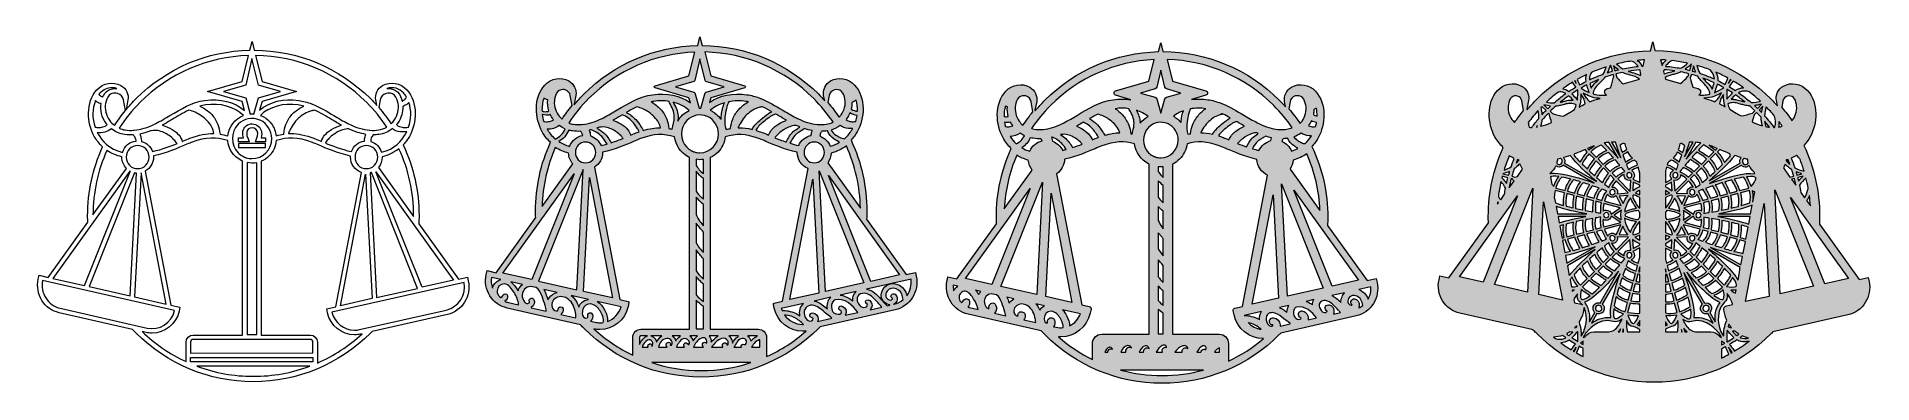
# Model space of a CAD drawing. Header units: millimetres. Extents: x 13 to 1587, y -339 to -42.
import ezdxf

# ---------------------------------------------------------------- set-up
doc = ezdxf.new("R2010")
doc.units = ezdxf.units.MM
doc.header["$MEASUREMENT"] = 0
for name, color, linetype in [('Layer 1', 7, 'Continuous'), ('Layer 2', 7, 'Continuous'), ('Layer 3', 7, 'Continuous'), ('Layer 4', 7, 'Continuous')]:
    doc.layers.add(name, color=color, linetype=linetype)

# ---------------------------------------------------------------- blocks, each defined once
blk = doc.blocks.new('block 2')
at = {"layer": 'Layer 4', "lineweight": 0}
for points in [[(209.2, -133.3), (185.8, -133.3), (185.8, -136.7), (209.2, -136.7), (209.2, -133.3)], [(295, -159.5), (300.5, -266.3), (273.4, -272.4), (295, -159.5)], [(303.8, -157.5), (370.5, -250.5), (343.4, -256.6), (303.8, -157.5)], [(249.8, -316.7), (249.8, -320.4), (144.8, -320.4), (144.8, -316.9), (249.8, -316.7)]]:
    blk.add_lwpolyline(points, dxfattribs=at)
for points, knots in [([(383.1, -251.1), (383.1, -251.1), (382.4, -247.8), (382.4, -247.8), (382.4, -247.8), (374.6, -249.5), (374.6, -249.5), (374.6, -249.5), (340.6, -202.2), (340.6, -202.2), (340.7, -199.9), (340.8, -197.6), (340.8, -195.4), (340.8, -174.1), (336.2, -153.6), (327.2, -134.6), (329.2, -132.4), (331.1, -129.9), (332.6, -127.2), (338.8, -116), (340.2, -98.1), (330.3, -87.3), (324.9, -81.4), (316.2, -79.9), (309.6, -83.7), (305.3, -86.2), (302.8, -91.4), (303.7, -96), (303.7, -96), (304.6, -100.7), (304.6, -100.7), (302.8, -98.6), (300.9, -96.7), (299.1, -94.9), (272.5, -68.3), (237.1, -53.5), (199.4, -53.3), (199.4, -53.3), (197.6, -45.8), (197.6, -45.8), (197.6, -45.8), (195.7, -53.3), (195.7, -53.3), (158.9, -54.1), (124.2, -68.8), (98.1, -94.9), (95.1, -97.9), (92.2, -101.1), (89.5, -104.4), (89.5, -104.4), (91.1, -96), (91.1, -96), (92, -91.4), (89.5, -86.2), (85.1, -83.7), (78.5, -79.9), (69.9, -81.4), (64.5, -87.3), (54.6, -98.1), (55.9, -116), (62.2, -127.2), (64.1, -130.6), (66.5, -133.7), (69.3, -136.2), (60.8, -154.8), (56.5, -174.7), (56.5, -195.4), (56.5, -197.2), (56.6, -199), (56.6, -200.9), (56.6, -200.9), (22.7, -248.1), (22.7, -248.1), (22.7, -248.1), (14.9, -246.3), (14.9, -246.3), (14.9, -246.3), (14.2, -249.6), (14.2, -249.6), (12.8, -255.9), (13.9, -262.4), (17.3, -267.8), (20.7, -273.3), (26, -277), (32.2, -278.4), (32.2, -278.4), (95, -292.7), (95, -292.7), (96.2, -293.9), (97.2, -295), (98.1, -295.9), (125, -322.8), (160.7, -337.5), (198.6, -337.5), (236.6, -337.5), (272.3, -322.8), (299.1, -295.9), (299.5, -295.5), (299.9, -295.2), (300.3, -294.8), (300.3, -294.8), (300.6, -294.5), (300.6, -294.5), (300.6, -294.5), (365.1, -279.9), (365.1, -279.9), (377.8, -277), (385.9, -264.1), (383.1, -251.1)], [0, 0, 0, 0, 1, 1, 1, 2, 2, 2, 3, 3, 3, 4, 4, 4, 5, 5, 5, 6, 6, 6, 7, 7, 7, 8, 8, 8, 9, 9, 9, 10, 10, 10, 11, 11, 11, 12, 12, 12, 13, 13, 13, 14, 14, 14, 15, 15, 15, 16, 16, 16, 17, 17, 17, 18, 18, 18, 19, 19, 19, 20, 20, 20, 21, 21, 21, 22, 22, 22, 23, 23, 23, 24, 24, 24, 25, 25, 25, 26, 26, 26, 27, 27, 27, 28, 28, 28, 29, 29, 29, 30, 30, 30, 31, 31, 31, 32, 32, 32, 33, 33, 33, 34, 34, 34, 35, 35, 35, 36, 36, 36, 36]), ([(189, -80.1), (189, -80.1), (159.4, -88.7), (159.4, -88.7), (159.4, -88.7), (189, -97.4), (189, -97.4), (189, -97.4), (191.1, -105), (191.1, -105), (182.6, -97.7), (170, -94.5), (157.1, -96.4), (146.1, -98), (136.4, -103.8), (127.1, -109.4), (123.1, -111.7), (119, -114.2), (115, -116.2), (115, -116.2), (114.5, -116.5), (114.5, -116.5), (107.8, -119.8), (102.1, -121.5), (96.5, -122), (96.5, -122), (96.5, -122), (96.4, -122), (96.4, -122), (96, -122), (96, -122), (93.6, -122.2), (91.1, -122.1), (88.7, -121.7), (86.9, -121.5), (85.2, -121), (83.5, -120.2), (88.7, -112.3), (94.7, -104.8), (101.4, -98.2), (126.3, -73.2), (159.4, -59), (194.5, -57.9), (194.5, -57.9), (189, -80.1), (189, -80.1)], [0, 0, 0, 0, 1, 1, 1, 2, 2, 2, 3, 3, 3, 4, 4, 4, 5, 5, 5, 6, 6, 6, 7, 7, 7, 8, 8, 8, 9, 9, 9, 10, 10, 10, 11, 11, 11, 12, 12, 12, 13, 13, 13, 14, 14, 14, 15, 15, 15, 15]), ([(203.2, -94.2), (203.2, -94.2), (203, -94.3), (203, -94.3), (203, -94.3), (199.1, -108.1), (199.1, -108.1), (198, -108), (197, -108), (196, -108.1), (196, -108.1), (192.1, -94.3), (192.1, -94.3), (192.1, -94.3), (173.1, -88.7), (173.1, -88.7), (173.1, -88.7), (192.1, -83.2), (192.1, -83.2), (192.1, -83.2), (197.5, -60.6), (197.5, -60.6), (197.5, -60.6), (203, -83.2), (203, -83.2), (203, -83.2), (221.9, -88.7), (221.9, -88.7), (221.9, -88.7), (203.2, -94.2), (203.2, -94.2)], [0, 0, 0, 0, 1, 1, 1, 2, 2, 2, 3, 3, 3, 4, 4, 4, 5, 5, 5, 6, 6, 6, 7, 7, 7, 8, 8, 8, 9, 9, 9, 10, 10, 10, 10]), ([(306, -121.7), (303.6, -122.1), (301.2, -122.2), (298.7, -122), (298.7, -122), (298.3, -122), (298.3, -122), (298.3, -122), (298.3, -122), (298.3, -122), (292.7, -121.5), (286.9, -119.8), (280.3, -116.5), (280.3, -116.5), (279.8, -116.2), (279.8, -116.2), (275.7, -114.2), (271.6, -111.7), (267.7, -109.4), (261.9, -105.9), (255.8, -102.3), (249.5, -99.7), (249.3, -99.6), (249, -99.5), (248.7, -99.4), (244.9, -97.9), (241.2, -97), (237.7, -96.4), (224.8, -94.5), (212.6, -97.5), (204, -104.7), (204, -104.7), (206.1, -97.4), (206.1, -97.4), (206.1, -97.4), (235.7, -88.7), (235.7, -88.7), (235.7, -88.7), (206.1, -80.1), (206.1, -80.1), (206.1, -80.1), (200.6, -57.9), (200.6, -57.9), (236.6, -58.4), (270.4, -72.7), (295.9, -98.2), (302.3, -104.6), (308.1, -111.7), (313.2, -119.2), (310.9, -120.6), (308.5, -121.4), (306, -121.7)], [0, 0, 0, 0, 1, 1, 1, 2, 2, 2, 3, 3, 3, 4, 4, 4, 5, 5, 5, 6, 6, 6, 7, 7, 7, 8, 8, 8, 9, 9, 9, 10, 10, 10, 11, 11, 11, 12, 12, 12, 13, 13, 13, 14, 14, 14, 15, 15, 15, 16, 16, 16, 17, 17, 17, 17]), ([(72.5, -89.1), (71.3, -90.3), (70.3, -91.6), (69.6, -93.3), (69.2, -93.2), (68.8, -93.1), (68.4, -93), (67.5, -92.6), (66.8, -92), (66.2, -91.3), (66.6, -90.8), (66.9, -90.4), (67.3, -89.9), (69.9, -87.2), (73.6, -85.5), (77.3, -85.5), (78.8, -85.5), (80.3, -85.8), (81.7, -86.3), (78.3, -85.8), (75, -86.8), (72.5, -89.1)], [0, 0, 0, 0, 1, 1, 1, 2, 2, 2, 3, 3, 3, 4, 4, 4, 5, 5, 5, 6, 6, 6, 7, 7, 7, 7]), ([(75.3, -113.4), (72.2, -109.1), (71, -104), (71.9, -99), (72.4, -96.5), (73.1, -93.9), (75.1, -92), (76.4, -90.7), (78.2, -90.1), (80, -90.1), (80.7, -90.1), (81.5, -90.2), (82.2, -90.4), (84.9, -91.2), (86.9, -93.3), (87.3, -96), (87.3, -96), (88.9, -105.1), (88.9, -105.1), (85.6, -109.2), (82.4, -113.4), (79.5, -117.8), (77.9, -116.6), (76.5, -115.1), (75.3, -113.4)], [0, 0, 0, 0, 1, 1, 1, 2, 2, 2, 3, 3, 3, 4, 4, 4, 5, 5, 5, 6, 6, 6, 7, 7, 7, 8, 8, 8, 8]), ([(312.5, -90.4), (315.1, -89.6), (317.8, -90.2), (319.7, -92), (321.7, -93.9), (322.4, -96.5), (322.8, -99), (323.8, -104), (322.6, -109.1), (319.5, -113.4), (318.7, -114.5), (317.8, -115.5), (316.9, -116.5), (313.6, -111.6), (310.1, -107), (306.3, -102.6), (306.3, -102.6), (307.4, -96), (307.4, -96), (307.9, -93.3), (309.8, -91.2), (312.5, -90.4)], [0, 0, 0, 0, 1, 1, 1, 2, 2, 2, 3, 3, 3, 4, 4, 4, 5, 5, 5, 6, 6, 6, 7, 7, 7, 7]), ([(330, -93.6), (329.8, -94), (329.7, -94.3), (329.5, -94.5), (329.2, -95), (328.8, -95.4), (328.2, -95.9), (327.6, -96.3), (327, -96.7), (326.5, -97), (326.4, -97), (326.4, -97), (326.3, -97), (325.8, -94.6), (324.8, -91.5), (322.3, -89.1), (320.2, -87.2), (317.5, -86.2), (314.8, -86.2), (314.2, -86.2), (313.7, -86.2), (313.1, -86.3), (318.4, -84.2), (324.2, -86.4), (327.5, -89.9), (328.4, -91), (329.3, -92.2), (330, -93.5), (330, -93.5), (330, -93.6), (330, -93.6)], [0, 0, 0, 0, 1, 1, 1, 2, 2, 2, 3, 3, 3, 4, 4, 4, 5, 5, 5, 6, 6, 6, 7, 7, 7, 8, 8, 8, 9, 9, 9, 10, 10, 10, 10]), ([(72.2, -115.7), (72.5, -116.2), (72.9, -116.6), (73.3, -117.1), (73, -117.5), (72.6, -117.8), (72.2, -118.1), (71.3, -118.7), (70, -119.2), (68.6, -119.4), (67.3, -119.7), (65.9, -119.7), (64.4, -119.6), (63.9, -119.5), (63.4, -119.4), (62.9, -119.3), (60.3, -111.7), (60.4, -103.5), (63.2, -96.6), (63.8, -97.2), (64.5, -97.8), (65.2, -98.2), (65.9, -98.5), (66.6, -98.8), (67.3, -99), (67.6, -99), (67.8, -99.1), (68, -99.1), (67.2, -104.9), (68.7, -110.8), (72.2, -115.7)], [0, 0, 0, 0, 1, 1, 1, 2, 2, 2, 3, 3, 3, 4, 4, 4, 5, 5, 5, 6, 6, 6, 7, 7, 7, 8, 8, 8, 9, 9, 9, 10, 10, 10, 10]), ([(164.7, -124.9), (158.4, -124.7), (152.1, -125.9), (144.1, -128.8), (142.7, -129.4), (140.9, -130.1), (138.8, -131.1), (138.8, -131.1), (137.7, -131.5), (137.7, -131.5), (137.1, -129.6), (136.2, -127.8), (134.9, -126.3), (133.4, -124.4), (131.5, -122.7), (129.1, -121.3), (129.1, -121.3), (129.1, -121.3), (129.1, -121.3), (126.6, -119.9), (123.8, -118.7), (120.5, -117.7), (123.4, -116.1), (126.3, -114.4), (129, -112.7), (133.4, -110.1), (138.3, -107.2), (143.3, -104.8), (147, -105.6), (150.7, -107.2), (153.9, -109.5), (157.9, -112.2), (161, -115.5), (162.9, -118.9), (164.1, -120.9), (164.7, -122.9), (164.7, -124.9)], [0, 0, 0, 0, 1, 1, 1, 2, 2, 2, 3, 3, 3, 4, 4, 4, 5, 5, 5, 6, 6, 6, 7, 7, 7, 8, 8, 8, 9, 9, 9, 10, 10, 10, 11, 11, 11, 12, 12, 12, 12]), ([(152.7, -101.3), (154.4, -100.8), (156, -100.5), (157.6, -100.3), (170.3, -98.4), (182.5, -101.8), (190.2, -109.3), (182.9, -112.1), (177.7, -118.9), (176.9, -126.9), (174.3, -126.2), (172.2, -125.7), (170.1, -125.4), (169.7, -122.1), (169.1, -119.4), (168.1, -117), (166.9, -113.8), (165.1, -110.9), (163, -108.5), (160.8, -106.1), (158.1, -104.1), (155.1, -102.5), (154.1, -102), (153.4, -101.6), (152.7, -101.3)], [0, 0, 0, 0, 1, 1, 1, 2, 2, 2, 3, 3, 3, 4, 4, 4, 5, 5, 5, 6, 6, 6, 7, 7, 7, 8, 8, 8, 8]), ([(209.3, -111.7), (208.6, -111.1), (207.7, -110.6), (206.9, -110.2), (206.2, -109.8), (205.4, -109.5), (204.7, -109.2), (212.4, -101.8), (224.5, -98.4), (237.1, -100.3), (238.8, -100.5), (240.4, -100.9), (242.1, -101.3), (241.3, -101.7), (240.5, -102.1), (239.7, -102.5), (236.6, -104.1), (234, -106.1), (231.8, -108.5), (229.6, -110.9), (227.9, -113.8), (226.6, -117), (225.7, -119.4), (225.1, -122.1), (224.7, -125.4), (222.7, -125.7), (220.6, -126.1), (218.2, -126.8), (217.8, -123.1), (216.5, -119.6), (214.3, -116.6), (214.3, -116.6), (214.1, -116.3), (214.1, -116.3), (214.1, -116.3), (214.1, -116.3), (214.1, -116.3), (212.8, -114.6), (211.3, -113.2), (209.6, -111.9), (209.6, -111.9), (209.6, -111.9), (209.6, -111.9), (209.6, -111.9), (209.3, -111.7), (209.3, -111.7)], [0, 0, 0, 0, 1, 1, 1, 2, 2, 2, 3, 3, 3, 4, 4, 4, 5, 5, 5, 6, 6, 6, 7, 7, 7, 8, 8, 8, 9, 9, 9, 10, 10, 10, 11, 11, 11, 12, 12, 12, 13, 13, 13, 14, 14, 14, 15, 15, 15, 15]), ([(228.9, -124.5), (229.1, -123.9), (229.3, -123.4), (229.6, -122.9), (230, -121.9), (230.6, -120.8), (231.1, -119.9), (232.2, -117.8), (233.5, -115.9), (234.9, -114.3), (237.8, -110.8), (241.4, -108.1), (245.3, -106.5), (246.4, -106), (247.5, -105.6), (248.7, -105.3), (248.9, -105.2), (249.2, -105.2), (249.4, -105.1), (250, -105), (250.6, -104.9), (251.1, -104.7), (256.2, -107), (261.3, -110.1), (265.7, -112.7), (268.5, -114.4), (271.4, -116.1), (274.2, -117.7), (270.9, -118.7), (268.1, -119.9), (265.7, -121.3), (263.3, -122.7), (261.3, -124.4), (259.8, -126.3), (258.6, -127.8), (257.6, -129.6), (257.1, -131.5), (257.1, -131.5), (256, -131), (256, -131), (253.9, -130.1), (252.1, -129.4), (250.6, -128.8), (243.2, -126.1), (237.1, -124.8), (231.3, -124.8), (230.5, -124.8), (229.6, -124.9), (228.7, -124.9), (228.8, -124.8), (228.8, -124.6), (228.9, -124.5)], [0, 0, 0, 0, 1, 1, 1, 2, 2, 2, 3, 3, 3, 4, 4, 4, 5, 5, 5, 6, 6, 6, 7, 7, 7, 8, 8, 8, 9, 9, 9, 10, 10, 10, 11, 11, 11, 12, 12, 12, 13, 13, 13, 14, 14, 14, 15, 15, 15, 16, 16, 16, 17, 17, 17, 17]), ([(326.2, -119.4), (324.7, -119.2), (323.5, -118.7), (322.6, -118.1), (322.2, -117.8), (321.8, -117.5), (321.5, -117.1), (321.9, -116.6), (322.2, -116.2), (322.6, -115.7), (325.6, -111.4), (327.1, -106.5), (326.9, -101.5), (327.3, -101.4), (327.6, -101.3), (327.8, -101.1), (327.8, -101.1), (328.1, -101), (328.1, -101), (329.3, -100.5), (330.2, -100), (331, -99.3), (331.4, -99), (331.8, -98.6), (332.1, -98.2), (334.3, -104.8), (334.3, -112.3), (331.9, -119.3), (331.3, -119.4), (330.8, -119.5), (330.3, -119.6), (328.8, -119.7), (327.4, -119.7), (326.2, -119.4)], [0, 0, 0, 0, 1, 1, 1, 2, 2, 2, 3, 3, 3, 4, 4, 4, 5, 5, 5, 6, 6, 6, 7, 7, 7, 8, 8, 8, 9, 9, 9, 10, 10, 10, 11, 11, 11, 11]), ([(76.9, -120.7), (80.2, -123.3), (84.1, -125), (88.2, -125.6), (90.6, -125.9), (93.1, -126), (95.5, -125.9), (96.3, -126.5), (96.9, -127.4), (97.4, -128.6), (97.8, -129.3), (98, -130.2), (98.2, -131.2), (92.7, -131.7), (88, -135.6), (86.4, -141), (74.8, -138.2), (68.7, -130.9), (65.5, -125.3), (65.3, -124.9), (65, -124.4), (64.8, -123.9), (68.9, -124.7), (73.6, -123.5), (76.9, -120.7)], [0, 0, 0, 0, 1, 1, 1, 2, 2, 2, 3, 3, 3, 4, 4, 4, 5, 5, 5, 6, 6, 6, 7, 7, 7, 8, 8, 8, 8]), ([(102.2, -128.2), (102, -127.2), (101.6, -126.2), (101.2, -125.2), (104.2, -124.6), (107.2, -123.8), (110.4, -122.5), (110.6, -122.6), (114.6, -121.9), (116.7, -122.3), (118.4, -122.7), (120.2, -123.2), (121.9, -123.9), (125.1, -125.3), (128.1, -127.5), (130.6, -130.1), (131.5, -131.1), (132.4, -132.2), (133.2, -133.4), (128.2, -135.5), (120.7, -138.3), (112.2, -140.2), (110.7, -136), (107.1, -132.7), (102.8, -131.6), (102.8, -131.4), (102.8, -131.2), (102.7, -131), (102.7, -131), (102.7, -130.7), (102.7, -130.7), (102.6, -129.9), (102.5, -129.1), (102.2, -128.2)], [0, 0, 0, 0, 1, 1, 1, 2, 2, 2, 3, 3, 3, 4, 4, 4, 5, 5, 5, 6, 6, 6, 7, 7, 7, 8, 8, 8, 9, 9, 9, 10, 10, 10, 11, 11, 11, 11]), ([(191.8, -145.3), (191.7, -145.3), (191.6, -145.2), (191.5, -145.2), (191.4, -145.1), (191.2, -145.1), (191.1, -145), (190.9, -144.9), (190.8, -144.9), (190.6, -144.8), (190.6, -144.8), (190.5, -144.7), (190.4, -144.7), (190.2, -144.6), (190, -144.5), (189.8, -144.4), (189.8, -144.4), (189.7, -144.3), (189.7, -144.3), (188.2, -143.5), (186.8, -142.5), (185.6, -141.3), (179, -134.6), (179, -123.6), (185.6, -116.9), (190.5, -111.9), (197.8, -110.5), (204.2, -113.2), (204.2, -113.2), (204.6, -113.4), (204.6, -113.4), (210.6, -116.2), (214.5, -122.4), (214.5, -129.1), (214.5, -138.6), (206.9, -146.3), (197.5, -146.3), (195.8, -146.3), (194.1, -146), (192.5, -145.5), (192.5, -145.5), (192.5, -145.5), (192.5, -145.5), (192.2, -145.4), (192, -145.4), (191.8, -145.3)], [0, 0, 0, 0, 1, 1, 1, 2, 2, 2, 3, 3, 3, 4, 4, 4, 5, 5, 5, 6, 6, 6, 7, 7, 7, 8, 8, 8, 9, 9, 9, 10, 10, 10, 11, 11, 11, 12, 12, 12, 13, 13, 13, 14, 14, 14, 15, 15, 15, 15]), ([(194.1, -129.4), (192.4, -125.5), (192.6, -122.4), (194.6, -120.9), (196.3, -119.5), (199, -119.6), (200.8, -121.1), (202.9, -122.7), (203.1, -125.8), (201.5, -129.4), (201.5, -129.4), (200.4, -131.8), (200.4, -131.8), (200.4, -131.8), (209.2, -131.8), (209.2, -131.8), (209.2, -131.8), (209.2, -128.4), (209.2, -128.4), (209.2, -128.4), (205.4, -128.4), (205.4, -128.4), (206.5, -124.3), (205.6, -120.7), (202.9, -118.4), (199.9, -116), (195.4, -115.9), (192.5, -118.2), (191.2, -119.2), (188.4, -122.2), (190.2, -128.4), (190.2, -128.4), (185.8, -128.4), (185.8, -128.4), (185.8, -128.4), (185.8, -131.8), (185.8, -131.8), (185.8, -131.8), (195.1, -131.8), (195.1, -131.8), (195.1, -131.8), (194.1, -129.4), (194.1, -129.4)], [0, 0, 0, 0, 1, 1, 1, 2, 2, 2, 3, 3, 3, 4, 4, 4, 5, 5, 5, 6, 6, 6, 7, 7, 7, 8, 8, 8, 9, 9, 9, 10, 10, 10, 11, 11, 11, 12, 12, 12, 13, 13, 13, 14, 14, 14, 14]), ([(262.8, -129.8), (263.9, -128.5), (265.2, -127.3), (266.6, -126.3), (269.4, -124.1), (272.4, -122.5), (275.4, -121.6), (277.1, -121.1), (278.8, -120.9), (280.3, -120.7), (285.6, -123.2), (290.5, -124.8), (295.3, -125.5), (295, -126.1), (294.7, -126.8), (294.5, -127.5), (294.2, -128.7), (294, -129.9), (293.9, -131.3), (288.9, -131.9), (284.6, -135.4), (282.9, -140.3), (273.9, -138.3), (265.9, -135.2), (260.5, -133), (260.9, -131.8), (261.9, -130.7), (262.8, -129.8)], [0, 0, 0, 0, 1, 1, 1, 2, 2, 2, 3, 3, 3, 4, 4, 4, 5, 5, 5, 6, 6, 6, 7, 7, 7, 8, 8, 8, 9, 9, 9, 9]), ([(308.6, -140.9), (307.3, -136.5), (303.8, -133), (299.4, -131.7), (299.4, -131.5), (299.4, -131.3), (299.4, -131.2), (299.5, -130.3), (299.6, -129.6), (299.8, -128.9), (300.2, -127.7), (300.9, -126.7), (301.5, -125.9), (303.3, -125.9), (304.9, -125.8), (306.5, -125.6), (310.7, -125), (314.6, -123.3), (317.9, -120.6), (319.6, -122.1), (322.1, -123.1), (324.9, -123.4), (326.5, -123.5), (327.9, -123.5), (329.4, -123.4), (329.7, -123.4), (330, -123.3), (330.3, -123.3), (330, -124), (329.6, -124.6), (329.2, -125.3), (326.1, -130.9), (320, -138.1), (308.6, -140.9)], [0, 0, 0, 0, 1, 1, 1, 2, 2, 2, 3, 3, 3, 4, 4, 4, 5, 5, 5, 6, 6, 6, 7, 7, 7, 8, 8, 8, 9, 9, 9, 10, 10, 10, 11, 11, 11, 11]), ([(85.9, -144.8), (85.9, -144.8), (85.9, -144.9), (85.9, -145), (85.9, -148.6), (87.3, -152.1), (89.8, -154.7), (89.8, -154.7), (61.1, -194.6), (61.1, -194.6), (61.2, -175.3), (65.2, -156.6), (73.1, -139.2), (76.8, -141.8), (81.1, -143.6), (85.9, -144.8)], [0, 0, 0, 0, 1, 1, 1, 2, 2, 2, 3, 3, 3, 4, 4, 4, 5, 5, 5, 5]), ([(99.4, -135.1), (104.8, -135.1), (109.2, -139.5), (109.2, -145), (109.2, -150.5), (104.8, -154.9), (99.4, -154.9), (94.1, -154.9), (89.7, -150.5), (89.7, -145), (89.7, -139.5), (94.1, -135.1), (99.4, -135.1)], [0, 0, 0, 0, 1, 1, 1, 2, 2, 2, 3, 3, 3, 4, 4, 4, 4]), ([(113, -145), (113, -144.7), (113, -144.3), (113, -144), (124.2, -141.5), (133.9, -137.4), (140.2, -134.6), (142.3, -133.7), (144.1, -133), (145.4, -132.5), (159, -127.5), (166.6, -128), (176.7, -130.8), (176.7, -130.8), (176.8, -130.8), (176.8, -130.9), (177.4, -138.1), (181.5, -144.4), (187.9, -147.7), (187.9, -147.7), (188.1, -147.8), (188.1, -147.8), (188.3, -148), (188.5, -148.1), (188.7, -148.2), (188.8, -148.2), (188.9, -148.3), (189, -148.3), (189, -148.3), (189.1, -148.3), (189.1, -148.3), (189.2, -148.4), (189.4, -148.5), (189.5, -148.5), (189.5, -148.5), (189.5, -297.5), (189.5, -297.5), (189.5, -297.5), (147, -297.5), (147, -297.5), (143.7, -297.5), (140.9, -300.2), (140.9, -303.6), (140.9, -303.6), (140.9, -320.3), (140.9, -320.3), (127.1, -313.9), (114.4, -305.3), (103.3, -294.5), (103.3, -294.5), (106.6, -295.3), (106.6, -295.3), (108.3, -295.7), (110.1, -295.9), (111.8, -295.9), (122.8, -295.9), (132.6, -287.9), (135, -277), (135, -277), (135.7, -273.7), (135.7, -273.7), (135.7, -273.7), (128, -271.9), (128, -271.9), (128, -271.9), (106, -157), (106, -157), (110.3, -154.6), (113, -150), (113, -145)], [0, 0, 0, 0, 1, 1, 1, 2, 2, 2, 3, 3, 3, 4, 4, 4, 5, 5, 5, 6, 6, 6, 7, 7, 7, 8, 8, 8, 9, 9, 9, 10, 10, 10, 11, 11, 11, 12, 12, 12, 13, 13, 13, 14, 14, 14, 15, 15, 15, 16, 16, 16, 17, 17, 17, 18, 18, 18, 19, 19, 19, 20, 20, 20, 21, 21, 21, 22, 22, 22, 23, 23, 23, 23]), ([(247.6, -297.5), (247.6, -297.5), (205.5, -297.5), (205.5, -297.5), (205.5, -297.5), (205.5, -148.6), (205.5, -148.6), (208.1, -147.5), (210.3, -146), (212.3, -144), (215.8, -140.5), (217.9, -135.8), (218.3, -130.7), (228.3, -128), (235.9, -127.5), (249.3, -132.5), (250.7, -133), (252.5, -133.7), (254.5, -134.6), (261, -137.4), (270.7, -141.6), (282.1, -144.1), (282, -144.4), (282, -144.7), (282, -145), (282, -150.9), (285.9, -156.3), (291.4, -158.1), (291.4, -158.1), (269.3, -273.4), (269.3, -273.4), (269.3, -273.4), (261.6, -275.1), (261.6, -275.1), (261.6, -275.1), (262.3, -278.4), (262.3, -278.4), (264.7, -289.4), (274.5, -297.3), (285.5, -297.3), (287.2, -297.3), (288.9, -297.1), (290.6, -296.7), (290.6, -296.7), (292, -296.4), (292, -296.4), (280.6, -306.9), (267.7, -315.4), (253.6, -321.5), (253.6, -321.5), (253.6, -303.6), (253.6, -303.6), (253.6, -300.2), (250.9, -297.5), (247.6, -297.5)], [0, 0, 0, 0, 1, 1, 1, 2, 2, 2, 3, 3, 3, 4, 4, 4, 5, 5, 5, 6, 6, 6, 7, 7, 7, 8, 8, 8, 9, 9, 9, 10, 10, 10, 11, 11, 11, 12, 12, 12, 13, 13, 13, 14, 14, 14, 15, 15, 15, 16, 16, 16, 17, 17, 17, 18, 18, 18, 18]), ([(285.9, -145), (285.9, -139.5), (290.2, -135.1), (295.6, -135.1), (301, -135.1), (305.4, -139.5), (305.4, -145), (305.4, -150.5), (301, -154.9), (295.6, -154.9), (290.2, -154.9), (285.9, -150.5), (285.9, -145)], [0, 0, 0, 0, 1, 1, 1, 2, 2, 2, 3, 3, 3, 4, 4, 4, 4]), ([(336.2, -196), (336.2, -196), (306, -153.9), (306, -153.9), (308.1, -151.4), (309.2, -148.3), (309.2, -145), (309.2, -144.9), (309.2, -144.8), (309.2, -144.7), (314.6, -143.4), (319.5, -141), (323.6, -137.8), (331.9, -155.9), (336.2, -175.3), (336.2, -195.4), (336.2, -195.6), (336.2, -195.8), (336.2, -196)], [0, 0, 0, 0, 1, 1, 1, 2, 2, 2, 3, 3, 3, 4, 4, 4, 5, 5, 5, 6, 6, 6, 6]), ([(92.8, -157), (92.9, -157.1), (93, -157.1), (93.1, -157.2), (93.1, -157.2), (53.9, -255.2), (53.9, -255.2), (53.9, -255.2), (26.8, -249), (26.8, -249), (26.8, -249), (92.8, -157), (92.8, -157)], [0, 0, 0, 0, 1, 1, 1, 2, 2, 2, 3, 3, 3, 4, 4, 4, 4]), ([(193.4, -297.2), (193.4, -297.2), (193.4, -149.7), (193.4, -149.7), (196.1, -150.3), (198.9, -150.3), (201.7, -149.8), (201.7, -149.8), (201.7, -297.2), (201.7, -297.2), (201.7, -297.2), (193.4, -297.2), (193.4, -297.2)], [0, 0, 0, 0, 1, 1, 1, 2, 2, 2, 3, 3, 3, 4, 4, 4, 4]), ([(98.5, -158.7), (98.5, -158.7), (93, -264), (93, -264), (93, -264), (57.7, -256), (57.7, -256), (57.7, -256), (96.7, -158.5), (96.7, -158.5), (97.3, -158.6), (97.9, -158.7), (98.5, -158.7)], [0, 0, 0, 0, 1, 1, 1, 2, 2, 2, 3, 3, 3, 4, 4, 4, 4]), ([(102.3, -158.5), (102.3, -158.5), (102.4, -158.5), (102.4, -158.4), (102.4, -158.4), (123.9, -271), (123.9, -271), (123.9, -271), (96.8, -264.9), (96.8, -264.9), (96.8, -264.9), (102.3, -158.5), (102.3, -158.5)], [0, 0, 0, 0, 1, 1, 1, 2, 2, 2, 3, 3, 3, 4, 4, 4, 4]), ([(299.9, -158.1), (299.9, -158.1), (339.6, -257.5), (339.6, -257.5), (339.6, -257.5), (304.3, -265.4), (304.3, -265.4), (304.3, -265.4), (298.8, -158.4), (298.8, -158.4), (299.2, -158.3), (299.6, -158.2), (299.9, -158.1)], [0, 0, 0, 0, 1, 1, 1, 2, 2, 2, 3, 3, 3, 4, 4, 4, 4]), ([(107.5, -291.5), (107.5, -291.5), (33, -274.6), (33, -274.6), (27.9, -273.5), (23.4, -270.3), (20.6, -265.7), (17.8, -261.3), (16.8, -256.1), (17.8, -250.9), (17.8, -250.9), (131.1, -276.6), (131.1, -276.6), (128.5, -287.2), (118, -293.9), (107.5, -291.5)], [0, 0, 0, 0, 1, 1, 1, 2, 2, 2, 3, 3, 3, 4, 4, 4, 5, 5, 5, 5]), ([(285.5, -293.4), (276.4, -293.4), (268.3, -287), (266.1, -278), (266.1, -278), (379.5, -252.4), (379.5, -252.4), (381.5, -263.1), (374.8, -273.7), (364.2, -276.1), (364.2, -276.1), (289.8, -292.9), (289.8, -292.9), (288.4, -293.3), (286.9, -293.4), (285.5, -293.4)], [0, 0, 0, 0, 1, 1, 1, 2, 2, 2, 3, 3, 3, 4, 4, 4, 5, 5, 5, 5]), ([(249.8, -312.8), (249.8, -312.8), (144.8, -313), (144.8, -313), (144.8, -313), (144.8, -303.6), (144.8, -303.6), (144.8, -302.3), (145.8, -301.3), (147, -301.3), (147, -301.3), (247.6, -301.3), (247.6, -301.3), (248.8, -301.3), (249.8, -302.3), (249.8, -303.6), (249.8, -303.6), (249.8, -312.8), (249.8, -312.8)], [0, 0, 0, 0, 1, 1, 1, 2, 2, 2, 3, 3, 3, 4, 4, 4, 5, 5, 5, 6, 6, 6, 6]), ([(247, -324.2), (231.6, -330), (215.3, -332.9), (198.6, -332.9), (181.9, -332.9), (165.7, -330), (150.3, -324.2), (150.3, -324.2), (247, -324.2), (247, -324.2)], [0, 0, 0, 0, 1, 1, 1, 2, 2, 2, 3, 3, 3, 3])]:
    blk.add_open_spline(points, degree=3, knots=knots, dxfattribs=at)

msp = doc.modelspace()

# ---------------------------------------------------------------- hatches: boundary and pattern name
at = {"layer": 'Layer 1'}
h = msp.add_hatch(color=1, dxfattribs=at)
h.dxf.hatch_style = 2
edge = h.paths.add_edge_path()
edge.add_spline(control_points=[(1584.7, -251.5), (1584.7, -251.5), (1583.9, -248.2), (1583.9, -248.2), (1583.9, -248.2), (1576.2, -250), (1576.2, -250), (1576.2, -250), (1542.2, -202.6), (1542.2, -202.6), (1542.3, -200.3), (1542.3, -198), (1542.3, -195.8), (1542.3, -174.5), (1537.8, -154), (1528.7, -135), (1530.8, -132.8), (1532.6, -130.3), (1534.1, -127.7), (1540.4, -116.4), (1541.7, -98.6), (1531.8, -87.8), (1526.5, -81.9), (1517.8, -80.4), (1511.2, -84.1), (1506.9, -86.6), (1504.3, -91.8), (1505.2, -96.5), (1505.2, -96.5), (1506.1, -101.1), (1506.1, -101.1), (1504.3, -99.1), (1502.5, -97.1), (1500.7, -95.3), (1474.1, -68.7), (1438.7, -53.9), (1401, -53.7), (1401, -53.7), (1399.1, -46.2), (1399.1, -46.2), (1399.1, -46.2), (1397.3, -53.8), (1397.3, -53.8), (1360.4, -54.5), (1325.8, -69.3), (1299.7, -95.3), (1296.8, -98.3), (1294, -101.3), (1291.3, -104.5), (1291.3, -104.5), (1291.2, -103.9), (1291.2, -103.9), (1291.2, -103.9), (1292.7, -96.5), (1292.7, -96.5), (1293.6, -91.8), (1291, -86.6), (1286.7, -84.1), (1280.1, -80.4), (1271.4, -81.9), (1266.1, -87.8), (1256.2, -98.6), (1257.5, -116.4), (1263.8, -127.7), (1265.7, -131.1), (1268.1, -134.1), (1270.9, -136.7), (1262.4, -155.2), (1258.1, -175.2), (1258.1, -195.8), (1258.1, -197.6), (1258.1, -199.4), (1258.2, -201.3), (1258.2, -201.3), (1224.3, -248.5), (1224.3, -248.5), (1224.3, -248.5), (1216.5, -246.8), (1216.5, -246.8), (1216.5, -246.8), (1215.8, -250.1), (1215.8, -250.1), (1214.4, -256.4), (1215.5, -262.8), (1218.9, -268.2), (1222.3, -273.7), (1227.6, -277.5), (1233.8, -278.9), (1233.8, -278.9), (1295.4, -292.8), (1295.4, -292.8), (1295.9, -293.1), (1296.5, -293.3), (1297, -293.5), (1298, -294.6), (1298.9, -295.5), (1299.7, -296.3), (1326.6, -323.2), (1362.2, -338), (1400.2, -338), (1438.2, -338), (1473.9, -323.2), (1500.7, -296.3), (1501.1, -296), (1501.5, -295.6), (1501.8, -295.2), (1501.8, -295.2), (1502.1, -294.9), (1502.1, -294.9), (1502.1, -294.9), (1566.6, -280.3), (1566.6, -280.3), (1579.4, -277.4), (1587.5, -264.5), (1584.7, -251.5)], knot_values=[0, 0, 0, 0, 1, 1, 1, 2, 2, 2, 3, 3, 3, 4, 4, 4, 5, 5, 5, 6, 6, 6, 7, 7, 7, 8, 8, 8, 9, 9, 9, 10, 10, 10, 11, 11, 11, 12, 12, 12, 13, 13, 13, 14, 14, 14, 15, 15, 15, 16, 16, 16, 17, 17, 17, 18, 18, 18, 19, 19, 19, 20, 20, 20, 21, 21, 21, 22, 22, 22, 23, 23, 23, 24, 24, 24, 25, 25, 25, 26, 26, 26, 27, 27, 27, 28, 28, 28, 29, 29, 29, 30, 30, 30, 31, 31, 31, 32, 32, 32, 33, 33, 33, 34, 34, 34, 35, 35, 35, 36, 36, 36, 37, 37, 37, 38, 38, 38, 38], degree=3, periodic=1)
edge = h.paths.add_edge_path()
edge.add_spline(control_points=[(1533.5, -177.9), (1533.9, -180.8), (1534.2, -183.7), (1534.4, -186.7), (1534.4, -186.7), (1531.2, -182.3), (1531.2, -182.3), (1531.7, -181.7), (1532.2, -181), (1532.5, -180.3), (1532.9, -179.5), (1533.2, -178.7), (1533.5, -177.9)], knot_values=[0, 0, 0, 0, 1, 1, 1, 2, 2, 2, 3, 3, 3, 4, 4, 4, 4], degree=3, periodic=1)
edge = h.paths.add_edge_path()
edge.add_spline(control_points=[(1530.6, -162.8), (1531.3, -165.7), (1532, -168.7), (1532.5, -171.6), (1532.4, -172), (1532.3, -172.4), (1532.2, -172.8), (1531.5, -175.4), (1530.9, -177.8), (1529.4, -179.8), (1529.4, -179.8), (1526.2, -175.3), (1526.2, -175.3), (1525.8, -173.2), (1525.5, -171.1), (1525.1, -169.1), (1526.6, -166.9), (1528.4, -164.8), (1530.6, -162.8)], knot_values=[0, 0, 0, 0, 1, 1, 1, 2, 2, 2, 3, 3, 3, 4, 4, 4, 5, 5, 5, 6, 6, 6, 6], degree=3, periodic=1)
edge = h.paths.add_edge_path()
edge.add_spline(control_points=[(1528.3, -161.2), (1526.9, -162.5), (1525.5, -163.9), (1524.3, -165.5), (1524, -164.6), (1523.8, -163.6), (1523.5, -162.5), (1523.5, -162.5), (1528.3, -161.2), (1528.3, -161.2)], knot_values=[0, 0, 0, 0, 1, 1, 1, 2, 2, 2, 3, 3, 3, 3], degree=3, periodic=1)
edge = h.paths.add_edge_path()
edge.add_spline(control_points=[(1522.9, -160.4), (1522.7, -159.5), (1522.4, -158.5), (1522.1, -157.6), (1523.6, -158.2), (1525.2, -158.8), (1527.1, -159.3), (1527.1, -159.3), (1522.9, -160.4), (1522.9, -160.4)], knot_values=[0, 0, 0, 0, 1, 1, 1, 2, 2, 2, 3, 3, 3, 3], degree=3, periodic=1)
edge = h.paths.add_edge_path()
edge.add_spline(control_points=[(1525.3, -146.4), (1526.7, -149.9), (1527.9, -153.4), (1529, -157), (1526.1, -156.3), (1523.5, -155.4), (1521, -154.1), (1520.1, -151.3), (1519, -148.6), (1517.9, -145.9), (1519.5, -145.2), (1521, -144.5), (1522.5, -143.6), (1523.5, -144.5), (1524.4, -145.4), (1525.3, -146.4)], knot_values=[0, 0, 0, 0, 1, 1, 1, 2, 2, 2, 3, 3, 3, 4, 4, 4, 5, 5, 5, 5], degree=3, periodic=1)
edge = h.paths.add_edge_path()
edge.add_spline(control_points=[(1514.7, -153), (1515.8, -154), (1517, -154.9), (1518.4, -155.7), (1519, -157.5), (1519.6, -159.4), (1520.1, -161.2), (1520.1, -161.2), (1516.7, -162.1), (1516.7, -162.1), (1516.7, -162.1), (1511.2, -154.3), (1511.2, -154.3), (1511.8, -153.3), (1512.3, -152.2), (1512.7, -151.1), (1513.4, -151.7), (1514, -152.4), (1514.7, -153)], knot_values=[0, 0, 0, 0, 1, 1, 1, 2, 2, 2, 3, 3, 3, 4, 4, 4, 5, 5, 5, 6, 6, 6, 6], degree=3, periodic=1)
edge = h.paths.add_edge_path()
edge.add_spline(control_points=[(1513.5, -148), (1513.5, -147.8), (1513.6, -147.6), (1513.6, -147.4), (1514.1, -147.3), (1514.6, -147.1), (1515.1, -147), (1515.7, -148.3), (1516.3, -149.7), (1516.8, -151.1), (1515.7, -150.2), (1514.7, -149.2), (1513.8, -148.2), (1513.7, -148.1), (1513.6, -148.1), (1513.5, -148)], knot_values=[0, 0, 0, 0, 1, 1, 1, 2, 2, 2, 3, 3, 3, 4, 4, 4, 5, 5, 5, 5], degree=3, periodic=1)
edge = h.paths.add_edge_path()
edge.add_spline(control_points=[(1520.6, -163.3), (1521.1, -165.1), (1521.5, -166.9), (1521.9, -168.8), (1521.9, -168.9), (1521.8, -169), (1521.8, -169.1), (1521.8, -169.1), (1518.1, -164), (1518.1, -164), (1518.1, -164), (1520.6, -163.3), (1520.6, -163.3)], knot_values=[0, 0, 0, 0, 1, 1, 1, 2, 2, 2, 3, 3, 3, 4, 4, 4, 4], degree=3, periodic=1)
edge = h.paths.add_edge_path()
edge.add_spline(control_points=[(1510.9, -96.8), (1511.2, -94.9), (1512.6, -93.3), (1514.6, -92.7), (1516.5, -92.2), (1518.4, -92.6), (1519.8, -93.9), (1521.4, -95.4), (1522, -97.6), (1522.4, -99.8), (1522.4, -99.8), (1522.4, -99.8), (1522.4, -99.8), (1523.2, -104.2), (1522.1, -108.8), (1519.4, -112.7), (1519.1, -113.1), (1518.9, -113.4), (1518.6, -113.7), (1515.9, -109.8), (1513, -106.1), (1509.9, -102.5), (1509.9, -102.5), (1510.9, -96.8), (1510.9, -96.8)], knot_values=[0, 0, 0, 0, 1, 1, 1, 2, 2, 2, 3, 3, 3, 4, 4, 4, 5, 5, 5, 6, 6, 6, 7, 7, 7, 8, 8, 8, 8], degree=3, periodic=1)
edge = h.paths.add_edge_path()
edge.add_spline(control_points=[(1507.4, -115.4), (1507.3, -115.1), (1507.3, -114.8), (1507.3, -114.5), (1508.3, -115.8), (1509.3, -117.1), (1510.2, -118.5), (1509.2, -118.8), (1508.2, -119.1), (1507.1, -119.2), (1507.1, -119.2), (1507, -119.2), (1507, -119.2), (1507.3, -118), (1507.4, -116.7), (1507.4, -115.4)], knot_values=[0, 0, 0, 0, 1, 1, 1, 2, 2, 2, 3, 3, 3, 4, 4, 4, 5, 5, 5, 5], degree=3, periodic=1)
edge = h.paths.add_edge_path()
edge.add_spline(control_points=[(1484.5, -173.9), (1485.3, -174.2), (1486.1, -174.5), (1486.7, -174.8), (1486.7, -174.8), (1485.1, -183.2), (1485.1, -183.2), (1485, -183.3), (1484.9, -183.3), (1484.8, -183.3), (1485.3, -180.4), (1485.2, -177.3), (1484.5, -173.9)], knot_values=[0, 0, 0, 0, 1, 1, 1, 2, 2, 2, 3, 3, 3, 4, 4, 4, 4], degree=3, periodic=1)
edge = h.paths.add_edge_path()
edge.add_spline(control_points=[(1473.9, -241.7), (1473.9, -241.7), (1472.3, -250.4), (1472.3, -250.4), (1468.1, -242.8), (1456.2, -231.8), (1446.9, -223.8), (1446.9, -223.8), (1474.1, -239.5), (1474.1, -239.5), (1473.9, -240.2), (1473.8, -241), (1473.9, -241.7)], knot_values=[0, 0, 0, 0, 1, 1, 1, 2, 2, 2, 3, 3, 3, 4, 4, 4, 4], degree=3, periodic=1)
edge = h.paths.add_edge_path()
edge.add_spline(control_points=[(1460.2, -276.2), (1460.2, -276.2), (1460.9, -279.5), (1460.9, -279.5), (1461.3, -281.4), (1461.9, -283.2), (1462.7, -284.9), (1460.5, -289.6), (1460, -294.2), (1460, -298.6), (1460, -298.6), (1457.4, -294.2), (1457.4, -294.2), (1457.4, -294.2), (1457.6, -294.1), (1457.6, -294.1), (1457.6, -294.1), (1457.4, -293.6), (1457.4, -293.6), (1457.3, -293.5), (1451.1, -278.9), (1460.8, -269.3), (1462.6, -268.2), (1463.3, -265.8), (1462.9, -261.9), (1463, -261.9), (1463, -261.9), (1463, -261.9), (1464.4, -264), (1465.8, -266.2), (1466.8, -268.4), (1467.2, -269.5), (1467.5, -270.5), (1467.6, -271.4), (1467.6, -271.4), (1462.4, -272.6), (1462.4, -272.6), (1460.8, -273), (1459.8, -274.6), (1460.2, -276.2)], knot_values=[0, 0, 0, 0, 1, 1, 1, 2, 2, 2, 3, 3, 3, 4, 4, 4, 5, 5, 5, 6, 6, 6, 7, 7, 7, 8, 8, 8, 9, 9, 9, 10, 10, 10, 11, 11, 11, 12, 12, 12, 13, 13, 13, 13], degree=3, periodic=1)
edge = h.paths.add_edge_path()
edge.add_spline(control_points=[(1452.8, -286.3), (1452.8, -286.3), (1448.1, -278.1), (1448.1, -278.1), (1449.8, -276.6), (1450.2, -274.1), (1449.1, -272.2), (1449.1, -272.2), (1449.1, -272.2), (1449.1, -272.2), (1448, -270.3), (1445.7, -269.4), (1443.5, -270.1), (1443.5, -270.1), (1428.3, -243.7), (1428.3, -243.7), (1437.1, -254), (1449.8, -267.5), (1457, -269.6), (1452.8, -275), (1452.3, -281.2), (1452.8, -286.3)], knot_values=[0, 0, 0, 0, 1, 1, 1, 2, 2, 2, 3, 3, 3, 4, 4, 4, 5, 5, 5, 6, 6, 6, 7, 7, 7, 7], degree=3, periodic=1)
edge = h.paths.add_edge_path()
edge.add_spline(control_points=[(1425.9, -243.9), (1425.9, -243.9), (1441.7, -271.2), (1441.7, -271.2), (1440, -272.7), (1439.6, -275.1), (1440.7, -277.1), (1441.5, -278.5), (1443.1, -279.4), (1444.8, -279.4), (1445.3, -279.4), (1445.8, -279.3), (1446.3, -279.1), (1446.3, -279.1), (1451, -287.3), (1451, -287.3), (1447.4, -284.7), (1442.7, -282.4), (1437.1, -282.4), (1436.2, -282.4), (1435.3, -282.4), (1434.3, -282.6), (1436.1, -275.1), (1430.6, -257), (1425.9, -243.9)], knot_values=[0, 0, 0, 0, 1, 1, 1, 2, 2, 2, 3, 3, 3, 4, 4, 4, 5, 5, 5, 6, 6, 6, 7, 7, 7, 8, 8, 8, 8], degree=3, periodic=1)
edge = h.paths.add_edge_path()
edge.add_spline(control_points=[(1425.9, -291.7), (1426.7, -292.9), (1427.6, -294), (1428.7, -294.9), (1428.7, -294.9), (1426.7, -294.9), (1426.7, -294.9), (1426.7, -294.9), (1425.9, -291.7), (1425.9, -291.7)], knot_values=[0, 0, 0, 0, 1, 1, 1, 2, 2, 2, 3, 3, 3, 3], degree=3, periodic=1)
edge = h.paths.add_edge_path()
edge.add_spline(control_points=[(1363.2, -282.6), (1356.4, -281.7), (1350.7, -284.4), (1346.6, -287.3), (1346.6, -287.3), (1351.3, -279.1), (1351.3, -279.1), (1352.2, -279.4), (1353.1, -279.5), (1354, -279.2), (1355.3, -278.9), (1356.3, -278.2), (1356.9, -277.1), (1357.6, -276), (1357.7, -274.7), (1357.4, -273.4), (1357.1, -272.6), (1356.6, -271.8), (1355.9, -271.2), (1355.9, -271.2), (1371.2, -244.7), (1371.2, -244.7), (1366.7, -257.5), (1361.4, -275.3), (1363.2, -282.6)], knot_values=[0, 0, 0, 0, 1, 1, 1, 2, 2, 2, 3, 3, 3, 4, 4, 4, 5, 5, 5, 6, 6, 6, 7, 7, 7, 8, 8, 8, 8], degree=3, periodic=1)
edge = h.paths.add_edge_path()
edge.add_spline(control_points=[(1340.5, -269.4), (1347.9, -267.2), (1360.8, -253.4), (1369.8, -242.9), (1369.8, -242.9), (1354.1, -270.1), (1354.1, -270.1), (1353.2, -269.8), (1352.3, -269.8), (1351.4, -270), (1350.2, -270.3), (1349.1, -271.1), (1348.5, -272.2), (1347.9, -273.3), (1347.7, -274.6), (1348.1, -275.8), (1348.3, -276.7), (1348.8, -277.5), (1349.5, -278.1), (1349.5, -278.1), (1344.8, -286.3), (1344.8, -286.3), (1345.3, -281.2), (1344.8, -274.9), (1340.5, -269.4)], knot_values=[0, 0, 0, 0, 1, 1, 1, 2, 2, 2, 3, 3, 3, 4, 4, 4, 5, 5, 5, 6, 6, 6, 7, 7, 7, 8, 8, 8, 8], degree=3, periodic=1)
edge = h.paths.add_edge_path()
edge.add_spline(control_points=[(1340.2, -294.2), (1340.2, -294.2), (1337.8, -298.4), (1337.8, -298.4), (1337.8, -294.5), (1337.4, -290.5), (1335.9, -286.6), (1337.5, -284), (1338.7, -281.2), (1339.4, -278.1), (1339.4, -278.1), (1340.1, -274.8), (1340.1, -274.8), (1340.2, -274.5), (1340.2, -274.2), (1340.2, -274), (1344.8, -283), (1340.3, -293.5), (1340.2, -293.6), (1340.2, -293.6), (1340, -294.1), (1340, -294.1), (1340, -294.1), (1340.2, -294.2), (1340.2, -294.2)], knot_values=[0, 0, 0, 0, 1, 1, 1, 2, 2, 2, 3, 3, 3, 4, 4, 4, 5, 5, 5, 6, 6, 6, 7, 7, 7, 8, 8, 8, 8], degree=3, periodic=1)
edge = h.paths.add_edge_path()
edge.add_spline(control_points=[(1352.5, -94.6), (1353, -94.7), (1353.5, -94.7), (1354, -94.7), (1351, -95.4), (1348, -96.4), (1345.2, -97.6), (1343.5, -95.9), (1342.5, -94.7), (1342.5, -94.6), (1342.5, -94.6), (1342.2, -94.2), (1342.2, -94.2), (1342.2, -94.2), (1342.1, -94.4), (1342.1, -94.4), (1342.1, -94.4), (1339.6, -90.1), (1339.6, -90.1), (1343.4, -92.3), (1347.6, -94.3), (1352.5, -94.6)], knot_values=[0, 0, 0, 0, 1, 1, 1, 2, 2, 2, 3, 3, 3, 4, 4, 4, 5, 5, 5, 6, 6, 6, 7, 7, 7, 7], degree=3, periodic=1)
edge = h.paths.add_edge_path()
edge.add_spline(control_points=[(1345.2, -81.8), (1347.7, -80.7), (1350.2, -79.6), (1352.7, -78.6), (1352.3, -79), (1351.8, -79.4), (1351.4, -79.8), (1350, -81.2), (1348.5, -82.7), (1347.3, -84.4), (1346.9, -84.9), (1346.6, -85.4), (1346.3, -85.9), (1345.9, -84.6), (1345.5, -83.2), (1345.2, -81.8)], knot_values=[0, 0, 0, 0, 1, 1, 1, 2, 2, 2, 3, 3, 3, 4, 4, 4, 5, 5, 5, 5], degree=3, periodic=1)
edge = h.paths.add_edge_path()
edge.add_spline(control_points=[(1329.4, -256.3), (1329.4, -256.3), (1328.3, -250.2), (1328.3, -250.2), (1328.7, -249.5), (1329.3, -248.6), (1330, -247.7), (1331, -250.5), (1332.7, -253.2), (1335, -255.7), (1332.5, -256.2), (1330.7, -256.4), (1329.4, -256.3)], knot_values=[0, 0, 0, 0, 1, 1, 1, 2, 2, 2, 3, 3, 3, 4, 4, 4, 4], degree=3, periodic=1)
edge = h.paths.add_edge_path()
edge.add_spline(control_points=[(1331.7, -258.9), (1331.7, -259), (1331.7, -259), (1331.7, -259), (1331.2, -259.3), (1330.7, -259.6), (1330.1, -260), (1330.1, -260), (1330, -259), (1330, -259), (1330.5, -259), (1331.1, -259), (1331.7, -258.9)], knot_values=[0, 0, 0, 0, 1, 1, 1, 2, 2, 2, 3, 3, 3, 4, 4, 4, 4], degree=3, periodic=1)
edge = h.paths.add_edge_path()
edge.add_spline(control_points=[(1331.7, -211.7), (1331.7, -211.7), (1325.4, -213.4), (1325.4, -213.4), (1324.4, -209.3), (1324.2, -205.6), (1325, -202.4), (1327, -201.9), (1329, -201.4), (1331.2, -200.9), (1330.5, -204.2), (1330.7, -207.8), (1331.7, -211.7)], knot_values=[0, 0, 0, 0, 1, 1, 1, 2, 2, 2, 3, 3, 3, 4, 4, 4, 4], degree=3, periodic=1)
edge = h.paths.add_edge_path()
edge.add_spline(control_points=[(1332.3, -213.7), (1333.6, -217.9), (1335.5, -221.3), (1336.7, -223.3), (1334.6, -224), (1332.6, -224.5), (1330.8, -225.1), (1330, -223.8), (1327.6, -220.1), (1326.1, -215.4), (1326.1, -215.4), (1332.3, -213.7), (1332.3, -213.7)], knot_values=[0, 0, 0, 0, 1, 1, 1, 2, 2, 2, 3, 3, 3, 4, 4, 4, 4], degree=3, periodic=1)
edge = h.paths.add_edge_path()
edge.add_spline(control_points=[(1340, -209.5), (1340, -209.5), (1333.8, -211.1), (1333.8, -211.1), (1332.8, -207.1), (1332.7, -203.5), (1333.5, -200.3), (1335.4, -199.9), (1337.4, -199.5), (1339.4, -199.1), (1338.9, -202.3), (1339.1, -205.7), (1340, -209.5)], knot_values=[0, 0, 0, 0, 1, 1, 1, 2, 2, 2, 3, 3, 3, 4, 4, 4, 4], degree=3, periodic=1)
edge = h.paths.add_edge_path()
edge.add_spline(control_points=[(1334.4, -213.2), (1334.4, -213.2), (1340.6, -211.5), (1340.6, -211.5), (1341.8, -215.5), (1343.6, -218.8), (1344.8, -220.7), (1342.8, -221.4), (1340.8, -222.1), (1338.9, -222.7), (1337.8, -221), (1335.8, -217.5), (1334.4, -213.2)], knot_values=[0, 0, 0, 0, 1, 1, 1, 2, 2, 2, 3, 3, 3, 4, 4, 4, 4], degree=3, periodic=1)
edge = h.paths.add_edge_path()
edge.add_spline(control_points=[(1339.1, -190.3), (1337, -189.8), (1334.9, -189.4), (1332.9, -189), (1332.9, -187), (1332.9, -182.9), (1333.8, -178.5), (1333.8, -178.5), (1340, -180.2), (1340, -180.2), (1339.1, -184.2), (1339, -188), (1339.1, -190.3)], knot_values=[0, 0, 0, 0, 1, 1, 1, 2, 2, 2, 3, 3, 3, 4, 4, 4, 4], degree=3, periodic=1)
edge = h.paths.add_edge_path()
edge.add_spline(control_points=[(1330.8, -188.5), (1328.7, -188), (1326.6, -187.5), (1324.8, -187), (1324.7, -185.5), (1324.5, -181.1), (1325.5, -176.3), (1325.5, -176.3), (1331.7, -177.9), (1331.7, -177.9), (1330.8, -182.2), (1330.7, -186.1), (1330.8, -188.5)], knot_values=[0, 0, 0, 0, 1, 1, 1, 2, 2, 2, 3, 3, 3, 4, 4, 4, 4], degree=3, periodic=1)
edge = h.paths.add_edge_path()
edge.add_spline(control_points=[(1323.9, -173.6), (1323.9, -173.6), (1316, -171.5), (1316, -171.5), (1317.1, -167.6), (1318.8, -164.4), (1321.1, -162.1), (1323.4, -162.5), (1325.9, -163.1), (1328.8, -163.8), (1326.6, -166.4), (1324.9, -169.7), (1323.9, -173.6)], knot_values=[0, 0, 0, 0, 1, 1, 1, 2, 2, 2, 3, 3, 3, 4, 4, 4, 4], degree=3, periodic=1)
edge = h.paths.add_edge_path()
edge.add_spline(control_points=[(1326, -174.2), (1327.1, -170.1), (1328.8, -166.9), (1331.1, -164.5), (1333, -165), (1335.1, -165.6), (1337.2, -166.2), (1335, -168.8), (1333.3, -172), (1332.2, -175.9), (1332.2, -175.9), (1326, -174.2), (1326, -174.2)], knot_values=[0, 0, 0, 0, 1, 1, 1, 2, 2, 2, 3, 3, 3, 4, 4, 4, 4], degree=3, periodic=1)
edge = h.paths.add_edge_path()
edge.add_spline(control_points=[(1334.3, -176.4), (1335.4, -172.5), (1337.2, -169.3), (1339.5, -167), (1341.4, -167.5), (1343.3, -168.2), (1345.2, -168.8), (1343.2, -171.3), (1341.6, -174.4), (1340.5, -178.1), (1340.5, -178.1), (1334.3, -176.4), (1334.3, -176.4)], knot_values=[0, 0, 0, 0, 1, 1, 1, 2, 2, 2, 3, 3, 3, 4, 4, 4, 4], degree=3, periodic=1)
edge = h.paths.add_edge_path()
edge.add_spline(control_points=[(1322.6, -145.4), (1324.5, -144.9), (1326.4, -144.3), (1328.3, -143.6), (1333.7, -150.7), (1343.1, -159.3), (1350.8, -165.8), (1350.8, -165.8), (1323.5, -150.1), (1323.5, -150.1), (1324, -148.4), (1323.6, -146.7), (1322.6, -145.4)], knot_values=[0, 0, 0, 0, 1, 1, 1, 2, 2, 2, 3, 3, 3, 4, 4, 4, 4], degree=3, periodic=1)
edge = h.paths.add_edge_path()
edge.add_spline(control_points=[(1344.6, -142.1), (1344.6, -142.1), (1349.1, -146.6), (1349.1, -146.6), (1346.2, -149.9), (1344.2, -153.2), (1343.1, -155.3), (1341.5, -153.8), (1340, -152.4), (1338.6, -151), (1339.2, -149.7), (1341.3, -145.8), (1344.6, -142.1)], knot_values=[0, 0, 0, 0, 1, 1, 1, 2, 2, 2, 3, 3, 3, 4, 4, 4, 4], degree=3, periodic=1)
edge = h.paths.add_edge_path()
edge.add_spline(control_points=[(1343.2, -137.7), (1345.1, -136.9), (1346.8, -136.2), (1348, -135.7), (1348.3, -135.6), (1348.6, -135.5), (1348.9, -135.4), (1347.4, -136.4), (1345.9, -137.6), (1344.5, -139), (1344.5, -139), (1343.2, -137.7), (1343.2, -137.7)], knot_values=[0, 0, 0, 0, 1, 1, 1, 2, 2, 2, 3, 3, 3, 4, 4, 4, 4], degree=3, periodic=1)
edge = h.paths.add_edge_path()
edge.add_spline(control_points=[(1374.7, -229.5), (1373.2, -228.7), (1371.2, -227.5), (1369.3, -225.8), (1369.3, -225.8), (1379.6, -215.5), (1379.6, -215.5), (1379.6, -215.5), (1380.4, -224.9), (1380.4, -224.9), (1378.4, -224.3), (1376.3, -225), (1375.2, -226.8), (1374.7, -227.7), (1374.6, -228.6), (1374.7, -229.5)], knot_values=[0, 0, 0, 0, 1, 1, 1, 2, 2, 2, 3, 3, 3, 4, 4, 4, 5, 5, 5, 5], degree=3, periodic=1)
edge = h.paths.add_edge_path()
edge.add_spline(control_points=[(1345, -232.2), (1346.5, -230.9), (1348, -229.6), (1349.5, -228.2), (1350.6, -231.2), (1352.5, -234.2), (1355.2, -236.9), (1355.2, -236.9), (1350.6, -241.4), (1350.6, -241.4), (1347.8, -238.5), (1345.9, -235.4), (1345, -232.2)], knot_values=[0, 0, 0, 0, 1, 1, 1, 2, 2, 2, 3, 3, 3, 4, 4, 4, 4], degree=3, periodic=1)
edge = h.paths.add_edge_path()
edge.add_spline(control_points=[(1349.1, -243), (1349.1, -243), (1344.5, -247.6), (1344.5, -247.6), (1341.6, -244.6), (1339.6, -241.5), (1338.7, -238.3), (1340.1, -236.8), (1341.7, -235.4), (1343.3, -233.8), (1344.4, -237), (1346.3, -240.1), (1349.1, -243)], knot_values=[0, 0, 0, 0, 1, 1, 1, 2, 2, 2, 3, 3, 3, 4, 4, 4, 4], degree=3, periodic=1)
edge = h.paths.add_edge_path()
edge.add_spline(control_points=[(1351.3, -226.7), (1352.8, -225.3), (1354.4, -224), (1356, -222.7), (1356.9, -225.6), (1358.6, -228.3), (1361.2, -230.9), (1361.2, -230.9), (1356.7, -235.4), (1356.7, -235.4), (1354, -232.6), (1352.2, -229.7), (1351.3, -226.7)], knot_values=[0, 0, 0, 0, 1, 1, 1, 2, 2, 2, 3, 3, 3, 4, 4, 4, 4], degree=3, periodic=1)
edge = h.paths.add_edge_path()
edge.add_spline(control_points=[(1375.2, -162.8), (1375.8, -163.8), (1376.8, -164.5), (1377.9, -164.8), (1378.7, -165), (1379.6, -165), (1380.4, -164.7), (1380.4, -164.7), (1379.9, -174.4), (1379.9, -174.4), (1379.9, -174.4), (1369.2, -163.7), (1369.2, -163.7), (1371, -162), (1372.8, -160.7), (1374.7, -159.9), (1374.5, -160.9), (1374.7, -161.9), (1375.2, -162.8)], knot_values=[0, 0, 0, 0, 1, 1, 1, 2, 2, 2, 3, 3, 3, 4, 4, 4, 5, 5, 5, 6, 6, 6, 6], degree=3, periodic=1)
edge = h.paths.add_edge_path()
edge.add_spline(control_points=[(1378.1, -175.6), (1378.1, -175.6), (1368.7, -176.4), (1368.7, -176.4), (1369, -175.6), (1369, -174.7), (1368.8, -173.9), (1368.5, -172.8), (1367.9, -172), (1367, -171.4), (1367, -171.4), (1366.8, -171.2), (1366.8, -171.2), (1365.9, -170.7), (1365, -170.6), (1364.1, -170.7), (1364.9, -169.2), (1366.1, -167.2), (1367.8, -165.3), (1367.8, -165.3), (1378.1, -175.6), (1378.1, -175.6)], knot_values=[0, 0, 0, 0, 1, 1, 1, 2, 2, 2, 3, 3, 3, 4, 4, 4, 5, 5, 5, 6, 6, 6, 7, 7, 7, 7], degree=3, periodic=1)
edge = h.paths.add_edge_path()
edge.add_spline(control_points=[(1362.4, -210.8), (1361.5, -211.2), (1360.9, -212), (1360.5, -212.8), (1359.7, -211.4), (1358.6, -209.3), (1357.7, -206.9), (1357.7, -206.9), (1371.8, -203.1), (1371.8, -203.1), (1371.8, -203.1), (1367.8, -211.6), (1367.8, -211.6), (1366.4, -210.1), (1364.2, -209.7), (1362.4, -210.8)], knot_values=[0, 0, 0, 0, 1, 1, 1, 2, 2, 2, 3, 3, 3, 4, 4, 4, 5, 5, 5, 5], degree=3, periodic=1)
edge = h.paths.add_edge_path()
edge.add_spline(control_points=[(1366.7, -215.2), (1366.6, -215.7), (1366.2, -216.2), (1365.7, -216.5), (1365.2, -216.8), (1364.6, -216.9), (1364, -216.8), (1363.4, -216.6), (1362.9, -216.2), (1362.6, -215.7), (1362, -214.6), (1362.3, -213.2), (1363.4, -212.6), (1364.5, -212), (1365.9, -212.4), (1366.5, -213.4), (1366.8, -214), (1366.9, -214.6), (1366.7, -215.2)], knot_values=[0, 0, 0, 0, 1, 1, 1, 2, 2, 2, 3, 3, 3, 4, 4, 4, 5, 5, 5, 6, 6, 6, 6], degree=3, periodic=1)
edge = h.paths.add_edge_path()
edge.add_spline(control_points=[(1362.4, -178.8), (1363, -179.2), (1363.8, -179.4), (1364.5, -179.4), (1365.8, -179.4), (1367, -178.9), (1367.8, -178), (1367.8, -178), (1372.2, -186.6), (1372.2, -186.6), (1372.2, -186.6), (1357.7, -182.7), (1357.7, -182.7), (1358.3, -180.3), (1359.2, -178.3), (1360.5, -176.7), (1360.8, -177.6), (1361.5, -178.3), (1362.4, -178.8)], knot_values=[0, 0, 0, 0, 1, 1, 1, 2, 2, 2, 3, 3, 3, 4, 4, 4, 5, 5, 5, 6, 6, 6, 6], degree=3, periodic=1)
edge = h.paths.add_edge_path()
edge.add_spline(control_points=[(1362.6, -173.9), (1363, -173.2), (1363.8, -172.8), (1364.6, -172.8), (1365, -172.8), (1365.3, -172.9), (1365.7, -173.1), (1366.2, -173.4), (1366.6, -173.9), (1366.7, -174.4), (1366.9, -175), (1366.8, -175.6), (1366.5, -176.2), (1366.2, -176.7), (1365.7, -177.1), (1365.1, -177.2), (1364.6, -177.4), (1363.9, -177.3), (1363.4, -177), (1362.9, -176.7), (1362.5, -176.2), (1362.4, -175.6), (1362.2, -175), (1362.3, -174.4), (1362.6, -173.9)], knot_values=[0, 0, 0, 0, 1, 1, 1, 2, 2, 2, 3, 3, 3, 4, 4, 4, 5, 5, 5, 6, 6, 6, 7, 7, 7, 8, 8, 8, 8], degree=3, periodic=1)
edge = h.paths.add_edge_path()
edge.add_spline(control_points=[(1372.2, -198.7), (1372.2, -198.7), (1366, -194.8), (1366, -194.8), (1366, -194.8), (1372.3, -190.5), (1372.3, -190.5), (1372, -191.9), (1371.9, -193.3), (1371.9, -194.8), (1371.9, -196.1), (1372, -197.5), (1372.2, -198.7)], knot_values=[0, 0, 0, 0, 1, 1, 1, 2, 2, 2, 3, 3, 3, 4, 4, 4, 4], degree=3, periodic=1)
edge = h.paths.add_edge_path()
edge.add_spline(control_points=[(1371.3, -188.5), (1371.3, -188.5), (1363.6, -193.9), (1363.6, -193.9), (1363.1, -191.9), (1361.3, -190.4), (1359.3, -190.4), (1358.3, -190.4), (1357.4, -190.7), (1356.7, -191.3), (1356.6, -189.6), (1356.7, -187.3), (1357.2, -184.8), (1357.2, -184.8), (1371.3, -188.5), (1371.3, -188.5)], knot_values=[0, 0, 0, 0, 1, 1, 1, 2, 2, 2, 3, 3, 3, 4, 4, 4, 5, 5, 5, 5], degree=3, periodic=1)
edge = h.paths.add_edge_path()
edge.add_spline(control_points=[(1361.5, -194.8), (1361.5, -196), (1360.5, -197.1), (1359.3, -197.1), (1358, -197.1), (1357, -196), (1357, -194.8), (1357, -193.6), (1358, -192.5), (1359.3, -192.5), (1360.5, -192.5), (1361.5, -193.6), (1361.5, -194.8)], knot_values=[0, 0, 0, 0, 1, 1, 1, 2, 2, 2, 3, 3, 3, 4, 4, 4, 4], degree=3, periodic=1)
edge = h.paths.add_edge_path()
edge.add_spline(control_points=[(1359.3, -199.2), (1361.3, -199.2), (1363.1, -197.7), (1363.5, -195.7), (1363.5, -195.7), (1371.7, -201), (1371.7, -201), (1371.7, -201), (1357.1, -204.9), (1357.1, -204.9), (1356.5, -202.5), (1356.3, -200.3), (1356.5, -198.3), (1357.3, -198.9), (1358.3, -199.2), (1359.3, -199.2)], knot_values=[0, 0, 0, 0, 1, 1, 1, 2, 2, 2, 3, 3, 3, 4, 4, 4, 5, 5, 5, 5], degree=3, periodic=1)
edge = h.paths.add_edge_path()
edge.add_spline(control_points=[(1373.6, -204.3), (1374.6, -206.9), (1376, -209.4), (1377.8, -211.5), (1377.8, -211.5), (1370.4, -211.2), (1370.4, -211.2), (1370.4, -211.2), (1373.6, -204.3), (1373.6, -204.3)], knot_values=[0, 0, 0, 0, 1, 1, 1, 2, 2, 2, 3, 3, 3, 3], degree=3, periodic=1)
edge = h.paths.add_edge_path()
edge.add_spline(control_points=[(1370.4, -178.4), (1370.4, -178.4), (1378, -177.8), (1378, -177.8), (1376.2, -179.9), (1374.8, -182.3), (1373.8, -184.9), (1373.8, -184.9), (1370.4, -178.4), (1370.4, -178.4)], knot_values=[0, 0, 0, 0, 1, 1, 1, 2, 2, 2, 3, 3, 3, 3], degree=3, periodic=1)
edge = h.paths.add_edge_path()
edge.add_spline(control_points=[(1361.4, -171.1), (1360.2, -170.2), (1359.1, -169.2), (1357.9, -168.3), (1358.6, -166.7), (1360.3, -163.4), (1362.8, -160.4), (1362.8, -160.4), (1366.2, -163.8), (1366.2, -163.8), (1363.8, -166.6), (1362.2, -169.5), (1361.4, -171.1)], knot_values=[0, 0, 0, 0, 1, 1, 1, 2, 2, 2, 3, 3, 3, 4, 4, 4, 4], degree=3, periodic=1)
edge = h.paths.add_edge_path()
edge.add_spline(control_points=[(1356.2, -166.9), (1354.4, -165.4), (1352.7, -163.9), (1351, -162.5), (1352, -160.6), (1354, -157.3), (1356.8, -154.3), (1356.8, -154.3), (1361.3, -158.8), (1361.3, -158.8), (1358.8, -161.8), (1357.1, -164.9), (1356.2, -166.9)], knot_values=[0, 0, 0, 0, 1, 1, 1, 2, 2, 2, 3, 3, 3, 4, 4, 4, 4], degree=3, periodic=1)
edge = h.paths.add_edge_path()
edge.add_spline(control_points=[(1359.8, -174.1), (1357.9, -176.2), (1356.5, -178.9), (1355.6, -182.1), (1355.6, -182.1), (1350.9, -180.9), (1350.9, -180.9), (1351.8, -177.3), (1353.3, -174.5), (1355.4, -172.5), (1356.9, -173), (1358.4, -173.6), (1359.8, -174.1)], knot_values=[0, 0, 0, 0, 1, 1, 1, 2, 2, 2, 3, 3, 3, 4, 4, 4, 4], degree=3, periodic=1)
edge = h.paths.add_edge_path()
edge.add_spline(control_points=[(1355.1, -184.2), (1354.4, -187.9), (1354.4, -191.2), (1354.6, -193), (1353.1, -192.8), (1351.6, -192.5), (1350.1, -192.3), (1350, -190.5), (1349.8, -186.9), (1350.4, -182.9), (1350.4, -182.9), (1355.1, -184.2), (1355.1, -184.2)], knot_values=[0, 0, 0, 0, 1, 1, 1, 2, 2, 2, 3, 3, 3, 4, 4, 4, 4], degree=3, periodic=1)
edge = h.paths.add_edge_path()
edge.add_spline(control_points=[(1350.1, -197.1), (1351.6, -196.9), (1353.2, -196.6), (1354.7, -196.4), (1354.1, -199.2), (1354.2, -202.2), (1355, -205.4), (1355, -205.4), (1350.3, -206.7), (1350.3, -206.7), (1349.3, -203.2), (1349.3, -200), (1350.1, -197.1)], knot_values=[0, 0, 0, 0, 1, 1, 1, 2, 2, 2, 3, 3, 3, 4, 4, 4, 4], degree=3, periodic=1)
edge = h.paths.add_edge_path()
edge.add_spline(control_points=[(1355.6, -207.5), (1356.9, -211), (1358.6, -213.9), (1359.6, -215.3), (1358.2, -215.9), (1356.8, -216.4), (1355.4, -217), (1354.4, -215.5), (1352.4, -212.5), (1351, -208.7), (1351, -208.7), (1355.6, -207.5), (1355.6, -207.5)], knot_values=[0, 0, 0, 0, 1, 1, 1, 2, 2, 2, 3, 3, 3, 4, 4, 4, 4], degree=3, periodic=1)
edge = h.paths.add_edge_path()
edge.add_spline(control_points=[(1357.8, -221.2), (1359, -220.2), (1360.2, -219.2), (1361.4, -218.3), (1362.2, -221), (1363.8, -223.5), (1366.2, -225.9), (1366.2, -225.9), (1362.8, -229.3), (1362.8, -229.3), (1360.1, -226.8), (1358.5, -224), (1357.8, -221.2)], knot_values=[0, 0, 0, 0, 1, 1, 1, 2, 2, 2, 3, 3, 3, 4, 4, 4, 4], degree=3, periodic=1)
edge = h.paths.add_edge_path()
edge.add_spline(control_points=[(1363.9, -218.9), (1364.9, -219.1), (1365.9, -218.9), (1366.8, -218.4), (1368.6, -217.3), (1369.3, -215.2), (1368.7, -213.2), (1368.7, -213.2), (1378.4, -213.7), (1378.4, -213.7), (1378.4, -213.7), (1367.7, -224.4), (1367.7, -224.4), (1366, -222.6), (1364.7, -220.8), (1363.9, -218.9)], knot_values=[0, 0, 0, 0, 1, 1, 1, 2, 2, 2, 3, 3, 3, 4, 4, 4, 5, 5, 5, 5], degree=3, periodic=1)
edge = h.paths.add_edge_path()
edge.add_spline(control_points=[(1375.7, -240.4), (1377.9, -242.4), (1380.8, -243.9), (1384.3, -244.8), (1384.3, -244.8), (1382.6, -251), (1382.6, -251), (1378.9, -249.9), (1375.9, -248.3), (1373.6, -246.2), (1374.3, -244.3), (1375, -242.3), (1375.7, -240.4)], knot_values=[0, 0, 0, 0, 1, 1, 1, 2, 2, 2, 3, 3, 3, 4, 4, 4, 4], degree=3, periodic=1)
edge = h.paths.add_edge_path()
edge.add_spline(control_points=[(1376.5, -238.2), (1377, -236.7), (1377.6, -235.2), (1378.1, -233.8), (1380.2, -235.7), (1382.9, -237.1), (1386.1, -238), (1386.1, -238), (1384.9, -242.7), (1384.9, -242.7), (1381.3, -241.8), (1378.5, -240.3), (1376.5, -238.2)], knot_values=[0, 0, 0, 0, 1, 1, 1, 2, 2, 2, 3, 3, 3, 4, 4, 4, 4], degree=3, periodic=1)
edge = h.paths.add_edge_path()
edge.add_spline(control_points=[(1377.9, -231), (1377.4, -230.7), (1377, -230.2), (1376.9, -229.6), (1376.7, -229), (1376.8, -228.4), (1377.1, -227.9), (1377.5, -227.2), (1378.2, -226.8), (1379, -226.8), (1379.4, -226.8), (1379.8, -226.9), (1380.2, -227.1), (1380.7, -227.4), (1381.1, -227.9), (1381.2, -228.5), (1381.4, -229), (1381.3, -229.7), (1381, -230.2), (1380.4, -231.3), (1379, -231.6), (1377.9, -231)], knot_values=[0, 0, 0, 0, 1, 1, 1, 2, 2, 2, 3, 3, 3, 4, 4, 4, 5, 5, 5, 6, 6, 6, 7, 7, 7, 7], degree=3, periodic=1)
edge = h.paths.add_edge_path()
edge.add_spline(control_points=[(1380.1, -209.7), (1377.3, -206.2), (1375.5, -202), (1375, -197.3), (1376.4, -198.2), (1378.4, -198.9), (1381.2, -199.6), (1382.4, -199.8), (1383.8, -200.1), (1385.2, -200.3), (1384.4, -201.5), (1383.6, -202.6), (1382.9, -203.7), (1381.4, -206.1), (1380.4, -208.1), (1380.1, -209.7)], knot_values=[0, 0, 0, 0, 1, 1, 1, 2, 2, 2, 3, 3, 3, 4, 4, 4, 5, 5, 5, 5], degree=3, periodic=1)
edge = h.paths.add_edge_path()
edge.add_spline(control_points=[(1380.2, -179.8), (1380.6, -181.4), (1381.5, -183.3), (1382.9, -185.5), (1383.6, -186.6), (1384.4, -187.7), (1385.2, -188.9), (1383.8, -189.1), (1382.4, -189.4), (1381.2, -189.6), (1378.5, -190.3), (1376.4, -191), (1375.1, -191.9), (1375.6, -187.3), (1377.5, -183.2), (1380.2, -179.8)], knot_values=[0, 0, 0, 0, 1, 1, 1, 2, 2, 2, 3, 3, 3, 4, 4, 4, 5, 5, 5, 5], degree=3, periodic=1)
edge = h.paths.add_edge_path()
edge.add_spline(control_points=[(1380.2, -162.5), (1379.6, -162.8), (1379, -162.9), (1378.4, -162.7), (1377.9, -162.6), (1377.4, -162.2), (1377.1, -161.7), (1376.8, -161.2), (1376.7, -160.5), (1376.8, -160), (1376.8, -160), (1376.8, -160), (1376.8, -160), (1377, -159.4), (1377.4, -158.9), (1377.9, -158.6), (1378.2, -158.4), (1378.6, -158.3), (1379, -158.3), (1379.2, -158.3), (1379.4, -158.3), (1379.6, -158.4), (1380.2, -158.5), (1380.7, -158.9), (1381, -159.4), (1381.6, -160.5), (1381.2, -161.9), (1380.2, -162.5)], knot_values=[0, 0, 0, 0, 1, 1, 1, 2, 2, 2, 3, 3, 3, 4, 4, 4, 5, 5, 5, 6, 6, 6, 7, 7, 7, 8, 8, 8, 9, 9, 9, 9], degree=3, periodic=1)
edge = h.paths.add_edge_path()
edge.add_spline(control_points=[(1378.3, -155.6), (1377.7, -154.2), (1377.2, -152.8), (1376.6, -151.4), (1377.9, -150.5), (1380.3, -148.9), (1383.4, -147.6), (1384, -148.2), (1384.8, -148.8), (1385.5, -149.3), (1385.5, -149.3), (1386.1, -151.6), (1386.1, -151.6), (1382.6, -152.9), (1379.7, -154.6), (1378.3, -155.6)], knot_values=[0, 0, 0, 0, 1, 1, 1, 2, 2, 2, 3, 3, 3, 4, 4, 4, 5, 5, 5, 5], degree=3, periodic=1)
edge = h.paths.add_edge_path()
edge.add_spline(control_points=[(1375.9, -149.3), (1375.1, -147.2), (1374.3, -145), (1373.6, -142.9), (1374.6, -142.3), (1376.1, -141.4), (1377.9, -140.6), (1378.9, -142.5), (1380.2, -144.3), (1381.7, -146), (1379.2, -147.1), (1377.2, -148.4), (1375.9, -149.3)], knot_values=[0, 0, 0, 0, 1, 1, 1, 2, 2, 2, 3, 3, 3, 4, 4, 4, 4], degree=3, periodic=1)
edge = h.paths.add_edge_path()
edge.add_spline(control_points=[(1372.9, -140.8), (1372.2, -138.8), (1371.5, -136.8), (1370.9, -134.8), (1371.6, -134.4), (1372.6, -133.9), (1373.8, -133.2), (1374.4, -133.4), (1375, -133.5), (1375.6, -133.7), (1375.9, -135.4), (1376.4, -137), (1377, -138.6), (1375.3, -139.4), (1373.9, -140.2), (1372.9, -140.8)], knot_values=[0, 0, 0, 0, 1, 1, 1, 2, 2, 2, 3, 3, 3, 4, 4, 4, 5, 5, 5, 5], degree=3, periodic=1)
edge = h.paths.add_edge_path()
edge.add_spline(control_points=[(1375.3, -157.4), (1372.6, -158.2), (1370.1, -159.8), (1367.7, -162.2), (1367.7, -162.2), (1364.3, -158.8), (1364.3, -158.8), (1366.8, -156.1), (1369.6, -154.5), (1372.4, -153.8), (1373.4, -155), (1374.4, -156.2), (1375.3, -157.4)], knot_values=[0, 0, 0, 0, 1, 1, 1, 2, 2, 2, 3, 3, 3, 4, 4, 4, 4], degree=3, periodic=1)
edge = h.paths.add_edge_path()
edge.add_spline(control_points=[(1362.7, -157.2), (1362.7, -157.2), (1358.2, -152.7), (1358.2, -152.7), (1361, -150), (1363.9, -148.2), (1366.9, -147.3), (1368.3, -148.8), (1369.6, -150.4), (1370.9, -152), (1368, -152.9), (1365.3, -154.6), (1362.7, -157.2)], knot_values=[0, 0, 0, 0, 1, 1, 1, 2, 2, 2, 3, 3, 3, 4, 4, 4, 4], degree=3, periodic=1)
edge = h.paths.add_edge_path()
edge.add_spline(control_points=[(1356.7, -151.2), (1356.7, -151.2), (1352.2, -146.6), (1352.2, -146.6), (1355.1, -143.8), (1358.2, -141.9), (1361.4, -141), (1362.7, -142.5), (1364, -144), (1365.4, -145.5), (1362.4, -146.6), (1359.4, -148.5), (1356.7, -151.2)], knot_values=[0, 0, 0, 0, 1, 1, 1, 2, 2, 2, 3, 3, 3, 4, 4, 4, 4], degree=3, periodic=1)
edge = h.paths.add_edge_path()
edge.add_spline(control_points=[(1355.2, -152.7), (1352.4, -155.8), (1350.4, -159), (1349.3, -161), (1347.7, -159.6), (1346.2, -158.2), (1344.7, -156.8), (1345.6, -155.1), (1347.6, -151.5), (1350.7, -148.2), (1350.7, -148.2), (1355.2, -152.7), (1355.2, -152.7)], knot_values=[0, 0, 0, 0, 1, 1, 1, 2, 2, 2, 3, 3, 3, 4, 4, 4, 4], degree=3, periodic=1)
edge = h.paths.add_edge_path()
edge.add_spline(control_points=[(1353.2, -171.7), (1351.2, -173.9), (1349.7, -176.8), (1348.8, -180.3), (1348.8, -180.3), (1342.6, -178.6), (1342.6, -178.6), (1343.7, -174.9), (1345.3, -171.9), (1347.4, -169.6), (1349.3, -170.2), (1351.3, -170.9), (1353.2, -171.7)], knot_values=[0, 0, 0, 0, 1, 1, 1, 2, 2, 2, 3, 3, 3, 4, 4, 4, 4], degree=3, periodic=1)
edge = h.paths.add_edge_path()
edge.add_spline(control_points=[(1342.1, -180.7), (1342.1, -180.7), (1348.3, -182.4), (1348.3, -182.4), (1347.6, -186.2), (1347.7, -189.8), (1347.9, -191.9), (1345.7, -191.5), (1343.4, -191.1), (1341.2, -190.7), (1341.2, -188.5), (1341.3, -184.8), (1342.1, -180.7)], knot_values=[0, 0, 0, 0, 1, 1, 1, 2, 2, 2, 3, 3, 3, 4, 4, 4, 4], degree=3, periodic=1)
edge = h.paths.add_edge_path()
edge.add_spline(control_points=[(1348.2, -207.2), (1348.2, -207.2), (1342.1, -208.9), (1342.1, -208.9), (1341.1, -205.1), (1341, -201.7), (1341.7, -198.6), (1343.7, -198.3), (1345.7, -197.9), (1347.8, -197.5), (1347.1, -200.5), (1347.3, -203.8), (1348.2, -207.2)], knot_values=[0, 0, 0, 0, 1, 1, 1, 2, 2, 2, 3, 3, 3, 4, 4, 4, 4], degree=3, periodic=1)
edge = h.paths.add_edge_path()
edge.add_spline(control_points=[(1342.7, -210.9), (1342.7, -210.9), (1348.9, -209.3), (1348.9, -209.3), (1350.2, -212.9), (1352.1, -216), (1353.3, -217.7), (1351.2, -218.5), (1349, -219.3), (1346.9, -220), (1345.8, -218.2), (1343.9, -214.9), (1342.7, -210.9)], knot_values=[0, 0, 0, 0, 1, 1, 1, 2, 2, 2, 3, 3, 3, 4, 4, 4, 4], degree=3, periodic=1)
edge = h.paths.add_edge_path()
edge.add_spline(control_points=[(1327.6, -246.6), (1327.6, -246.6), (1326, -238.1), (1326, -238.1), (1326, -238.1), (1349.9, -224.2), (1349.9, -224.2), (1342.2, -230.9), (1332.8, -239.6), (1327.6, -246.6)], knot_values=[0, 0, 0, 0, 1, 1, 1, 2, 2, 2, 3, 3, 3, 3], degree=3, periodic=1)
edge = h.paths.add_edge_path()
edge.add_spline(control_points=[(1331.7, -245.7), (1333.1, -244), (1334.9, -242.1), (1337, -240), (1338.1, -243.2), (1340.1, -246.2), (1343, -249.1), (1343, -249.1), (1337.2, -254.9), (1337.2, -254.9), (1334.4, -252), (1332.5, -248.9), (1331.7, -245.7)], knot_values=[0, 0, 0, 0, 1, 1, 1, 2, 2, 2, 3, 3, 3, 4, 4, 4, 4], degree=3, periodic=1)
edge = h.paths.add_edge_path()
edge.add_spline(control_points=[(1337.7, -258.4), (1340.6, -260.9), (1343.6, -262.7), (1345.4, -263.7), (1340.8, -267.3), (1338.9, -267.3), (1338.2, -267), (1337.7, -266.7), (1336.4, -265.5), (1337.7, -258.4)], knot_values=[0, 0, 0, 0, 1, 1, 1, 2, 2, 2, 3, 3, 3, 3], degree=3, periodic=1)
edge = h.paths.add_edge_path()
edge.add_spline(control_points=[(1338.8, -256.3), (1338.8, -256.3), (1344.6, -250.6), (1344.6, -250.6), (1348, -253.6), (1351.5, -255.6), (1353.4, -256.6), (1351.2, -258.8), (1349.1, -260.7), (1347.3, -262.2), (1345.6, -261.3), (1342.1, -259.3), (1338.8, -256.3)], knot_values=[0, 0, 0, 0, 1, 1, 1, 2, 2, 2, 3, 3, 3, 4, 4, 4, 4], degree=3, periodic=1)
edge = h.paths.add_edge_path()
edge.add_spline(control_points=[(1346.1, -249), (1346.1, -249), (1350.6, -244.5), (1350.6, -244.5), (1353.9, -247.4), (1357.2, -249.4), (1359.3, -250.5), (1357.8, -252.1), (1356.4, -253.6), (1355, -255), (1353.7, -254.4), (1349.8, -252.3), (1346.1, -249)], knot_values=[0, 0, 0, 0, 1, 1, 1, 2, 2, 2, 3, 3, 3, 4, 4, 4, 4], degree=3, periodic=1)
edge = h.paths.add_edge_path()
edge.add_spline(control_points=[(1352.2, -242.9), (1352.2, -242.9), (1356.7, -238.4), (1356.7, -238.4), (1359.8, -241.2), (1363, -243.2), (1365, -244.3), (1363.6, -245.9), (1362.2, -247.4), (1360.8, -248.9), (1359.1, -248), (1355.5, -246), (1352.2, -242.9)], knot_values=[0, 0, 0, 0, 1, 1, 1, 2, 2, 2, 3, 3, 3, 4, 4, 4, 4], degree=3, periodic=1)
edge = h.paths.add_edge_path()
edge.add_spline(control_points=[(1358.3, -236.8), (1358.3, -236.8), (1362.8, -232.3), (1362.8, -232.3), (1365.8, -234.8), (1368.9, -236.5), (1370.9, -237.4), (1369.4, -239.2), (1367.9, -240.9), (1366.5, -242.6), (1364.6, -241.6), (1361.3, -239.6), (1358.3, -236.8)], knot_values=[0, 0, 0, 0, 1, 1, 1, 2, 2, 2, 3, 3, 3, 4, 4, 4, 4], degree=3, periodic=1)
edge = h.paths.add_edge_path()
edge.add_spline(control_points=[(1364.4, -230.8), (1364.4, -230.8), (1367.8, -227.4), (1367.8, -227.4), (1370.6, -229.8), (1373.5, -231.4), (1375.1, -232.2), (1374.2, -233.4), (1373.2, -234.5), (1372.3, -235.7), (1370.7, -235), (1367.4, -233.3), (1364.4, -230.8)], knot_values=[0, 0, 0, 0, 1, 1, 1, 2, 2, 2, 3, 3, 3, 4, 4, 4, 4], degree=3, periodic=1)
edge = h.paths.add_edge_path()
edge.add_spline(control_points=[(1372.8, -248.4), (1375.3, -250.4), (1378.4, -252), (1382.1, -253.1), (1382.1, -253.1), (1380.4, -259.3), (1380.4, -259.3), (1376.5, -258.2), (1373.3, -256.4), (1371, -254.1), (1371.5, -252.2), (1372.2, -250.3), (1372.8, -248.4)], knot_values=[0, 0, 0, 0, 1, 1, 1, 2, 2, 2, 3, 3, 3, 4, 4, 4, 4], degree=3, periodic=1)
edge = h.paths.add_edge_path()
edge.add_spline(control_points=[(1379.9, -261.4), (1379.9, -261.4), (1378.2, -267.6), (1378.2, -267.6), (1374.1, -266.5), (1370.9, -264.8), (1368.5, -262.5), (1369, -260.6), (1369.6, -258.5), (1370.3, -256.4), (1372.8, -258.6), (1376, -260.3), (1379.9, -261.4)], knot_values=[0, 0, 0, 0, 1, 1, 1, 2, 2, 2, 3, 3, 3, 4, 4, 4, 4], degree=3, periodic=1)
edge = h.paths.add_edge_path()
edge.add_spline(control_points=[(1377.6, -269.7), (1377.6, -269.7), (1375.5, -277.6), (1375.5, -277.6), (1371.6, -276.5), (1368.5, -274.8), (1366.1, -272.5), (1366.5, -270.2), (1367.1, -267.7), (1367.9, -264.8), (1370.4, -267), (1373.7, -268.7), (1377.6, -269.7)], knot_values=[0, 0, 0, 0, 1, 1, 1, 2, 2, 2, 3, 3, 3, 4, 4, 4, 4], degree=3, periodic=1)
edge = h.paths.add_edge_path()
edge.add_spline(control_points=[(1376.7, -285.2), (1378.4, -288.7), (1380.2, -290.3), (1382.3, -290.3), (1382.3, -290.3), (1382.3, -290.3), (1382.4, -290.3), (1384.6, -290.9), (1386.4, -291.8), (1388, -292.9), (1388, -292.9), (1388, -294.9), (1388, -294.9), (1388, -294.9), (1377.4, -294.9), (1377.4, -294.9), (1376.4, -292), (1376.5, -288.6), (1376.7, -285.2)], knot_values=[0, 0, 0, 0, 1, 1, 1, 2, 2, 2, 3, 3, 3, 4, 4, 4, 5, 5, 5, 6, 6, 6, 6], degree=3, periodic=1)
edge = h.paths.add_edge_path()
edge.add_spline(control_points=[(1377.7, -280.4), (1381, -281), (1384, -281.1), (1386, -281.1), (1386.4, -281.1), (1386.7, -281.1), (1387, -281.1), (1384.8, -286.6), (1383.1, -287.5), (1382.4, -287.6), (1381.9, -287.6), (1380.1, -287.2), (1377.7, -280.4)], knot_values=[0, 0, 0, 0, 1, 1, 1, 2, 2, 2, 3, 3, 3, 4, 4, 4, 4], degree=3, periodic=1)
edge = h.paths.add_edge_path()
edge.add_spline(control_points=[(1385.7, -288.6), (1386.5, -287.7), (1387.3, -286.5), (1388, -285.1), (1388, -285.1), (1388, -289.7), (1388, -289.7), (1387.3, -289.3), (1386.5, -288.9), (1385.7, -288.6)], knot_values=[0, 0, 0, 0, 1, 1, 1, 2, 2, 2, 3, 3, 3, 3], degree=3, periodic=1)
edge = h.paths.add_edge_path()
edge.add_spline(control_points=[(1387.9, -278.9), (1386, -279), (1381.9, -279), (1377.6, -278.1), (1377.6, -278.1), (1379.7, -270.2), (1379.7, -270.2), (1382.9, -270.9), (1385.9, -271.1), (1388, -271.1), (1388, -271.1), (1388, -278.5), (1388, -278.5), (1388, -278.7), (1387.9, -278.8), (1387.9, -278.9)], knot_values=[0, 0, 0, 0, 1, 1, 1, 2, 2, 2, 3, 3, 3, 4, 4, 4, 5, 5, 5, 5], degree=3, periodic=1)
edge = h.paths.add_edge_path()
edge.add_spline(control_points=[(1380.3, -268.1), (1380.3, -268.1), (1381.9, -261.9), (1381.9, -261.9), (1384.1, -262.4), (1386.2, -262.6), (1388, -262.7), (1388, -262.7), (1388, -268.9), (1388, -268.9), (1386, -268.9), (1383.2, -268.7), (1380.3, -268.1)], knot_values=[0, 0, 0, 0, 1, 1, 1, 2, 2, 2, 3, 3, 3, 4, 4, 4, 4], degree=3, periodic=1)
edge = h.paths.add_edge_path()
edge.add_spline(control_points=[(1382.5, -259.8), (1382.5, -259.8), (1384.2, -253.6), (1384.2, -253.6), (1385.5, -253.9), (1386.8, -254.1), (1388, -254.2), (1388, -254.2), (1388, -260.6), (1388, -260.6), (1386.4, -260.4), (1384.5, -260.2), (1382.5, -259.8)], knot_values=[0, 0, 0, 0, 1, 1, 1, 2, 2, 2, 3, 3, 3, 4, 4, 4, 4], degree=3, periodic=1)
edge = h.paths.add_edge_path()
edge.add_spline(control_points=[(1384.7, -251.5), (1384.7, -251.5), (1386.4, -245.3), (1386.4, -245.3), (1386.9, -245.4), (1387.5, -245.5), (1388, -245.5), (1388, -245.5), (1388, -252), (1388, -252), (1387, -251.9), (1385.9, -251.7), (1384.7, -251.5)], knot_values=[0, 0, 0, 0, 1, 1, 1, 2, 2, 2, 3, 3, 3, 4, 4, 4, 4], degree=3, periodic=1)
edge = h.paths.add_edge_path()
edge.add_spline(control_points=[(1387, -243.2), (1387, -243.2), (1388, -239.1), (1388, -239.1), (1388, -239.1), (1388, -243.3), (1388, -243.3), (1387.7, -243.3), (1387.3, -243.2), (1387, -243.2)], knot_values=[0, 0, 0, 0, 1, 1, 1, 2, 2, 2, 3, 3, 3, 3], degree=3, periodic=1)
edge = h.paths.add_edge_path()
edge.add_spline(control_points=[(1386.7, -235.9), (1384.3, -235.3), (1382.3, -234.4), (1380.7, -233.1), (1381.6, -232.8), (1382.3, -232.1), (1382.8, -231.2), (1383.4, -230.2), (1383.6, -229), (1383.3, -227.9), (1383.1, -227.1), (1382.6, -226.4), (1382, -225.8), (1382, -225.8), (1388, -222.7), (1388, -222.7), (1388, -222.7), (1388, -230.8), (1388, -230.8), (1388, -230.8), (1386.7, -235.9), (1386.7, -235.9)], knot_values=[0, 0, 0, 0, 1, 1, 1, 2, 2, 2, 3, 3, 3, 4, 4, 4, 5, 5, 5, 6, 6, 6, 7, 7, 7, 7], degree=3, periodic=1)
edge = h.paths.add_edge_path()
edge.add_spline(control_points=[(1382.4, -223.2), (1382.4, -223.2), (1381.8, -215.6), (1381.8, -215.6), (1383.7, -217.2), (1385.8, -218.4), (1388, -219.4), (1388, -219.4), (1388, -220.3), (1388, -220.3), (1388, -220.3), (1382.4, -223.2), (1382.4, -223.2)], knot_values=[0, 0, 0, 0, 1, 1, 1, 2, 2, 2, 3, 3, 3, 4, 4, 4, 4], degree=3, periodic=1)
edge = h.paths.add_edge_path()
edge.add_spline(control_points=[(1383.9, -213.5), (1385, -213.2), (1386.4, -212.7), (1388, -211.8), (1388, -211.8), (1388, -216.1), (1388, -216.1), (1386.6, -215.4), (1385.2, -214.5), (1383.9, -213.5)], knot_values=[0, 0, 0, 0, 1, 1, 1, 2, 2, 2, 3, 3, 3, 3], degree=3, periodic=1)
edge = h.paths.add_edge_path()
edge.add_spline(control_points=[(1382.1, -211.4), (1381.4, -210.7), (1382.9, -206.6), (1387.5, -200.6), (1387.7, -200.6), (1387.9, -200.6), (1388, -200.7), (1388, -200.7), (1388, -209.5), (1388, -209.5), (1384, -211.9), (1382.4, -211.7), (1382.1, -211.4)], knot_values=[0, 0, 0, 0, 1, 1, 1, 2, 2, 2, 3, 3, 3, 4, 4, 4, 4], degree=3, periodic=1)
edge = h.paths.add_edge_path()
edge.add_spline(control_points=[(1386.6, -198.5), (1379.1, -197.5), (1375.2, -195.7), (1375.2, -194.6), (1375.2, -194.2), (1376.3, -192.8), (1381.7, -191.6), (1383.2, -191.3), (1384.8, -191), (1386.6, -190.7), (1387.1, -191.3), (1387.5, -191.9), (1388, -192.5), (1388, -192.5), (1388, -196.7), (1388, -196.7), (1387.5, -197.3), (1387.1, -197.9), (1386.6, -198.5)], knot_values=[0, 0, 0, 0, 1, 1, 1, 2, 2, 2, 3, 3, 3, 4, 4, 4, 5, 5, 5, 6, 6, 6, 6], degree=3, periodic=1)
edge = h.paths.add_edge_path()
edge.add_spline(control_points=[(1387.5, -188.6), (1386.4, -187.2), (1385.4, -185.8), (1384.6, -184.5), (1381.7, -179.9), (1381.8, -178.1), (1382.1, -177.8), (1382.1, -177.8), (1382.1, -177.8), (1382.1, -177.8), (1382.2, -177.7), (1382.4, -177.6), (1382.7, -177.6), (1383.6, -177.6), (1385.2, -178), (1388, -179.7), (1388, -179.7), (1388, -188.5), (1388, -188.5), (1387.9, -188.6), (1387.7, -188.6), (1387.5, -188.6)], knot_values=[0, 0, 0, 0, 1, 1, 1, 2, 2, 2, 3, 3, 3, 4, 4, 4, 5, 5, 5, 6, 6, 6, 7, 7, 7, 7], degree=3, periodic=1)
edge = h.paths.add_edge_path()
edge.add_spline(control_points=[(1384.3, -175.8), (1385.5, -174.9), (1386.7, -174.1), (1388, -173.5), (1388, -173.5), (1388, -177.4), (1388, -177.4), (1386.6, -176.6), (1385.3, -176.1), (1384.3, -175.8)], knot_values=[0, 0, 0, 0, 1, 1, 1, 2, 2, 2, 3, 3, 3, 3], degree=3, periodic=1)
edge = h.paths.add_edge_path()
edge.add_spline(control_points=[(1382.1, -173.7), (1382.1, -173.7), (1382.4, -166.4), (1382.4, -166.4), (1382.4, -166.4), (1388, -169), (1388, -169), (1388, -169), (1388, -170.2), (1388, -170.2), (1385.9, -171.1), (1383.9, -172.3), (1382.1, -173.7)], knot_values=[0, 0, 0, 0, 1, 1, 1, 2, 2, 2, 3, 3, 3, 4, 4, 4, 4], degree=3, periodic=1)
edge = h.paths.add_edge_path()
edge.add_spline(control_points=[(1382, -163.8), (1383.5, -162.4), (1383.9, -160.2), (1382.8, -158.4), (1382.8, -158.4), (1382.7, -158.1), (1382.7, -158.1), (1382.7, -158.1), (1382.7, -158.1), (1382.7, -158.1), (1382.2, -157.4), (1381.6, -156.9), (1380.8, -156.5), (1382.2, -155.7), (1384.3, -154.6), (1386.7, -153.7), (1386.7, -153.7), (1388, -158.8), (1388, -158.8), (1388, -158.8), (1388, -166.7), (1388, -166.7), (1388, -166.7), (1382, -163.8), (1382, -163.8)], knot_values=[0, 0, 0, 0, 1, 1, 1, 2, 2, 2, 3, 3, 3, 4, 4, 4, 5, 5, 5, 6, 6, 6, 7, 7, 7, 8, 8, 8, 8], degree=3, periodic=1)
edge = h.paths.add_edge_path()
edge.add_spline(control_points=[(1379.9, -74.8), (1382.8, -75.5), (1385.6, -76.3), (1387.7, -78.2), (1387.7, -78.2), (1373.8, -82.3), (1373.8, -82.3), (1371.9, -80.7), (1370.1, -78.9), (1368.3, -76.8), (1368.3, -76.8), (1367.5, -73.7), (1367.5, -73.7), (1369.4, -73.2), (1371.3, -72.8), (1373.3, -72.4), (1374.2, -72.8), (1375.1, -73.2), (1376, -73.6), (1377.3, -74), (1378.6, -74.4), (1379.9, -74.8)], knot_values=[0, 0, 0, 0, 1, 1, 1, 2, 2, 2, 3, 3, 3, 4, 4, 4, 5, 5, 5, 6, 6, 6, 7, 7, 7, 7], degree=3, periodic=1)
edge = h.paths.add_edge_path()
edge.add_spline(control_points=[(1378.1, -71.5), (1381.4, -70.9), (1384.7, -70.5), (1388, -70.2), (1388.4, -71.4), (1388.7, -72.7), (1389, -74), (1389, -74), (1388.7, -75.2), (1388.7, -75.2), (1388.3, -74.9), (1387.8, -74.7), (1387.4, -74.4), (1385.5, -73.5), (1383.4, -72.9), (1381.5, -72.4), (1380.4, -72.1), (1379.2, -71.8), (1378.1, -71.5)], knot_values=[0, 0, 0, 0, 1, 1, 1, 2, 2, 2, 3, 3, 3, 4, 4, 4, 5, 5, 5, 6, 6, 6, 6], degree=3, periodic=1)
edge = h.paths.add_edge_path()
edge.add_spline(control_points=[(1371.7, -145.7), (1371.7, -145.7), (1363.9, -132.1), (1363.9, -132.1), (1365, -132.1), (1366.1, -132.1), (1367.3, -132.2), (1368.7, -136.9), (1370.2, -141.5), (1371.7, -145.7)], knot_values=[0, 0, 0, 0, 1, 1, 1, 2, 2, 2, 3, 3, 3, 3], degree=3, periodic=1)
edge = h.paths.add_edge_path()
edge.add_spline(control_points=[(1369.4, -145.9), (1365.8, -141.8), (1361.6, -137.1), (1357.4, -132.9), (1358.9, -132.6), (1360.2, -132.4), (1361.5, -132.3), (1361.5, -132.3), (1369.4, -145.9), (1369.4, -145.9)], knot_values=[0, 0, 0, 0, 1, 1, 1, 2, 2, 2, 3, 3, 3, 3], degree=3, periodic=1)
edge = h.paths.add_edge_path()
edge.add_spline(control_points=[(1359.8, -139.3), (1356.6, -140.4), (1353.5, -142.3), (1350.6, -145.1), (1350.6, -145.1), (1346, -140.5), (1346, -140.5), (1349, -137.6), (1352.1, -135.6), (1355.3, -134.7), (1356.8, -136.1), (1358.2, -137.7), (1359.8, -139.3)], knot_values=[0, 0, 0, 0, 1, 1, 1, 2, 2, 2, 3, 3, 3, 4, 4, 4, 4], degree=3, periodic=1)
edge = h.paths.add_edge_path()
edge.add_spline(control_points=[(1340.2, -95.4), (1340.2, -95.4), (1340, -95.5), (1340, -95.5), (1340, -95.5), (1340.2, -96), (1340.2, -96), (1340.2, -96), (1340.8, -97.3), (1341.3, -99.3), (1339.5, -100.2), (1337.7, -101.1), (1336, -102.1), (1337.3, -98.3), (1337.6, -94.5), (1337.6, -90.9), (1337.6, -90.9), (1340.2, -95.4), (1340.2, -95.4)], knot_values=[0, 0, 0, 0, 1, 1, 1, 2, 2, 2, 3, 3, 3, 4, 4, 4, 5, 5, 5, 6, 6, 6, 6], degree=3, periodic=1)
edge = h.paths.add_edge_path()
edge.add_spline(control_points=[(1341.1, -138.6), (1341.1, -138.6), (1343, -140.6), (1343, -140.6), (1340, -144), (1338, -147.5), (1337, -149.4), (1334.8, -147.2), (1332.9, -145.1), (1331.4, -143.3), (1331.5, -143), (1331.7, -142.7), (1331.9, -142.3), (1335.4, -141), (1338.5, -139.7), (1341.1, -138.6)], knot_values=[0, 0, 0, 0, 1, 1, 1, 2, 2, 2, 3, 3, 3, 4, 4, 4, 5, 5, 5, 5], degree=3, periodic=1)
edge = h.paths.add_edge_path()
edge.add_spline(control_points=[(1334.5, -96.2), (1334.1, -95.7), (1333.7, -95.3), (1333.4, -94.8), (1332.2, -93.4), (1330.9, -92), (1329.7, -90.7), (1331.3, -89.6), (1333.1, -88.5), (1334.8, -87.4), (1334.9, -90.1), (1334.9, -93.2), (1334.5, -96.2)], knot_values=[0, 0, 0, 0, 1, 1, 1, 2, 2, 2, 3, 3, 3, 4, 4, 4, 4], degree=3, periodic=1)
edge = h.paths.add_edge_path()
edge.add_spline(control_points=[(1330.9, -96.2), (1330.1, -96.1), (1329.3, -96.1), (1328.5, -96.1), (1326.3, -96.2), (1324.3, -96.8), (1322.4, -97.3), (1321.5, -97.6), (1320.7, -97.8), (1319.8, -98), (1322.2, -96), (1324.7, -94.1), (1327.2, -92.4), (1328.5, -93.5), (1329.7, -94.9), (1330.9, -96.2)], knot_values=[0, 0, 0, 0, 1, 1, 1, 2, 2, 2, 3, 3, 3, 4, 4, 4, 5, 5, 5, 5], degree=3, periodic=1)
edge = h.paths.add_edge_path()
edge.add_spline(control_points=[(1322.1, -100.1), (1325.6, -99.2), (1328.9, -98.4), (1332.2, -99.7), (1332.7, -99.9), (1333.1, -100.1), (1333.6, -100.3), (1333.2, -101.7), (1332.6, -103), (1332, -104.3), (1330.3, -105.3), (1328.7, -106.3), (1327, -107.3), (1325.5, -108.2), (1323.9, -109.1), (1322.4, -110), (1319.5, -109.6), (1316.5, -108.8), (1313.3, -107.7), (1313.3, -107.7), (1311.2, -105.7), (1311.2, -105.7), (1312.7, -104.2), (1314.3, -102.8), (1315.9, -101.4), (1316.7, -101.3), (1317.4, -101.2), (1318.2, -101.1), (1319.5, -100.8), (1320.8, -100.5), (1322.1, -100.1)], knot_values=[0, 0, 0, 0, 1, 1, 1, 2, 2, 2, 3, 3, 3, 4, 4, 4, 5, 5, 5, 6, 6, 6, 7, 7, 7, 8, 8, 8, 9, 9, 9, 10, 10, 10, 10], degree=3, periodic=1)
edge = h.paths.add_edge_path()
edge.add_spline(control_points=[(1321.2, -150), (1320.8, -150.7), (1320.2, -151.1), (1319.5, -151.3), (1318.9, -151.5), (1318.2, -151.4), (1317.6, -151.1), (1317.3, -150.9), (1317, -150.6), (1316.8, -150.3), (1317.1, -149.2), (1317.4, -148), (1317.5, -146.8), (1318.3, -146.6), (1319.2, -146.4), (1320, -146.2), (1320.1, -146.2), (1320.2, -146.3), (1320.3, -146.3), (1321.6, -147.1), (1322, -148.7), (1321.2, -150)], knot_values=[0, 0, 0, 0, 1, 1, 1, 2, 2, 2, 3, 3, 3, 4, 4, 4, 5, 5, 5, 6, 6, 6, 7, 7, 7, 7], degree=3, periodic=1)
edge = h.paths.add_edge_path()
edge.add_spline(control_points=[(1316, -152.5), (1316.2, -152.7), (1316.3, -152.8), (1316.5, -152.9), (1317.2, -153.3), (1318, -153.5), (1318.8, -153.5), (1320.2, -153.5), (1321.5, -153), (1322.4, -151.9), (1322.4, -151.9), (1348.9, -167.2), (1348.9, -167.2), (1337.8, -163.3), (1323.1, -158.8), (1314.5, -158.8), (1313.2, -158.8), (1312, -158.9), (1311, -159.1), (1311.1, -159), (1311.1, -158.8), (1311.1, -158.7), (1313.2, -157), (1314.9, -154.9), (1316, -152.5)], knot_values=[0, 0, 0, 0, 1, 1, 1, 2, 2, 2, 3, 3, 3, 4, 4, 4, 5, 5, 5, 6, 6, 6, 7, 7, 7, 8, 8, 8, 8], degree=3, periodic=1)
edge = h.paths.add_edge_path()
edge.add_spline(control_points=[(1318.6, -161.7), (1316.7, -164), (1315.2, -166.8), (1314.2, -170), (1313.6, -169.4), (1313, -168.7), (1312.6, -168.1), (1312.6, -168.1), (1311.4, -161.8), (1311.4, -161.8), (1312.5, -161.4), (1314.6, -161.2), (1318.6, -161.7)], knot_values=[0, 0, 0, 0, 1, 1, 1, 2, 2, 2, 3, 3, 3, 4, 4, 4, 4], degree=3, periodic=1)
edge = h.paths.add_edge_path()
edge.add_spline(control_points=[(1315.5, -173.6), (1315.5, -173.6), (1323.4, -175.7), (1323.4, -175.7), (1322.5, -180.2), (1322.5, -184.3), (1322.6, -186.4), (1320, -185.7), (1317.7, -185), (1315.7, -184.3), (1315.7, -184.3), (1314.7, -179.2), (1314.7, -179.2), (1314.8, -177.5), (1315.1, -175.6), (1315.5, -173.6)], knot_values=[0, 0, 0, 0, 1, 1, 1, 2, 2, 2, 3, 3, 3, 4, 4, 4, 5, 5, 5, 5], degree=3, periodic=1)
edge = h.paths.add_edge_path()
edge.add_spline(control_points=[(1342.7, -193.7), (1342.7, -193.7), (1317.5, -193.7), (1317.5, -193.7), (1317.5, -193.7), (1316.3, -187.3), (1316.3, -187.3), (1324.2, -190), (1334.3, -192.2), (1342.7, -193.7)], knot_values=[0, 0, 0, 0, 1, 1, 1, 2, 2, 2, 3, 3, 3, 3], degree=3, periodic=1)
edge = h.paths.add_edge_path()
edge.add_spline(control_points=[(1341.8, -195.9), (1334.6, -197.2), (1326.1, -199.1), (1318.9, -201.3), (1318.9, -201.3), (1317.9, -195.9), (1317.9, -195.9), (1317.9, -195.9), (1341.8, -195.9), (1341.8, -195.9)], knot_values=[0, 0, 0, 0, 1, 1, 1, 2, 2, 2, 3, 3, 3, 3], degree=3, periodic=1)
edge = h.paths.add_edge_path()
edge.add_spline(control_points=[(1322.7, -203), (1322.1, -206.3), (1322.3, -210), (1323.3, -213.9), (1323.3, -213.9), (1321.4, -214.4), (1321.4, -214.4), (1321.4, -214.4), (1319.4, -203.9), (1319.4, -203.9), (1320.5, -203.6), (1321.6, -203.3), (1322.7, -203)], knot_values=[0, 0, 0, 0, 1, 1, 1, 2, 2, 2, 3, 3, 3, 4, 4, 4, 4], degree=3, periodic=1)
edge = h.paths.add_edge_path()
edge.add_spline(control_points=[(1323.9, -216), (1325.4, -220.3), (1327.4, -223.9), (1328.6, -225.6), (1326.9, -226.1), (1325.3, -226.4), (1323.8, -226.8), (1323.8, -226.8), (1321.8, -216.5), (1321.8, -216.5), (1321.8, -216.5), (1323.9, -216), (1323.9, -216)], knot_values=[0, 0, 0, 0, 1, 1, 1, 2, 2, 2, 3, 3, 3, 4, 4, 4, 4], degree=3, periodic=1)
edge = h.paths.add_edge_path()
edge.add_spline(control_points=[(1349.7, -221.9), (1349.7, -221.9), (1325.5, -235.9), (1325.5, -235.9), (1325.5, -235.9), (1324.3, -229.4), (1324.3, -229.4), (1332.4, -227.7), (1342.1, -224.6), (1349.7, -221.9)], knot_values=[0, 0, 0, 0, 1, 1, 1, 2, 2, 2, 3, 3, 3, 3], degree=3, periodic=1)
edge = h.paths.add_edge_path()
edge.add_spline(control_points=[(1327.9, -294.9), (1327.9, -294.9), (1327.9, -294.9), (1328, -294.9), (1328.8, -295), (1329.7, -295), (1330.6, -295), (1329.6, -296), (1328.4, -297.1), (1327.3, -298.1), (1326.5, -297.6), (1325.8, -297), (1325.1, -296.5), (1326, -296), (1327, -295.5), (1327.9, -294.9)], knot_values=[0, 0, 0, 0, 1, 1, 1, 2, 2, 2, 3, 3, 3, 4, 4, 4, 5, 5, 5, 5], degree=3, periodic=1)
edge = h.paths.add_edge_path()
edge.add_spline(control_points=[(1333.6, -295.7), (1334, -295.3), (1334.4, -294.8), (1334.8, -294.4), (1335.1, -297.4), (1335, -300.4), (1334.9, -303), (1334.9, -303), (1334.9, -303), (1334.9, -303), (1333.2, -302), (1331.4, -300.9), (1329.8, -299.8), (1331.1, -298.5), (1332.4, -297.1), (1333.6, -295.7)], knot_values=[0, 0, 0, 0, 1, 1, 1, 2, 2, 2, 3, 3, 3, 4, 4, 4, 5, 5, 5, 5], degree=3, periodic=1)
edge = h.paths.add_edge_path()
edge.add_spline(control_points=[(1331.9, -291.6), (1332.6, -290.9), (1333.2, -290.2), (1333.8, -289.5), (1333.9, -289.8), (1334, -290.2), (1334.1, -290.6), (1333.5, -290.9), (1332.9, -291.2), (1332.3, -291.4), (1332.2, -291.5), (1332.1, -291.5), (1331.9, -291.6)], knot_values=[0, 0, 0, 0, 1, 1, 1, 2, 2, 2, 3, 3, 3, 4, 4, 4, 4], degree=3, periodic=1)
edge = h.paths.add_edge_path()
edge.add_spline(control_points=[(1332, -269.9), (1332, -269.9), (1331.5, -267.1), (1331.5, -267.1), (1332.3, -265.4), (1333.4, -263.7), (1334.5, -262.1), (1334.2, -266), (1334.9, -268.3), (1336.8, -269.3), (1337.5, -270), (1338.2, -270.8), (1338.8, -271.6), (1338.5, -271.4), (1338.2, -271.3), (1337.9, -271.2), (1337.9, -271.2), (1332, -269.9), (1332, -269.9)], knot_values=[0, 0, 0, 0, 1, 1, 1, 2, 2, 2, 3, 3, 3, 4, 4, 4, 5, 5, 5, 6, 6, 6, 6], degree=3, periodic=1)
edge = h.paths.add_edge_path()
edge.add_spline(control_points=[(1355.1, -276), (1354.7, -276.6), (1354.2, -277), (1353.5, -277.2), (1352.8, -277.3), (1352.1, -277.2), (1351.4, -276.9), (1351.4, -276.9), (1351.4, -276.9), (1351.4, -276.9), (1350.8, -276.5), (1350.3, -275.9), (1350.1, -275.2), (1349.9, -274.5), (1350, -273.8), (1350.3, -273.3), (1350.7, -272.7), (1351.3, -272.2), (1351.9, -272.1), (1352.1, -272), (1352.4, -272), (1352.6, -272), (1353.1, -272), (1353.6, -272.1), (1354, -272.4), (1354.6, -272.8), (1355.1, -273.3), (1355.3, -274), (1355.5, -274.7), (1355.4, -275.4), (1355.1, -276)], knot_values=[0, 0, 0, 0, 1, 1, 1, 2, 2, 2, 3, 3, 3, 4, 4, 4, 5, 5, 5, 6, 6, 6, 7, 7, 7, 8, 8, 8, 9, 9, 9, 10, 10, 10, 10], degree=3, periodic=1)
edge = h.paths.add_edge_path()
edge.add_spline(control_points=[(1365.7, -275), (1368, -276.9), (1370.8, -278.4), (1374.1, -279.4), (1368.7, -284.1), (1366.9, -283.6), (1366.5, -283.3), (1365.8, -282.8), (1364.9, -281.1), (1365.7, -275)], knot_values=[0, 0, 0, 0, 1, 1, 1, 2, 2, 2, 3, 3, 3, 3], degree=3, periodic=1)
edge = h.paths.add_edge_path()
edge.add_spline(control_points=[(1373.8, -292.3), (1373.9, -293.2), (1374, -294), (1374.2, -294.9), (1374.2, -294.9), (1373.1, -294.9), (1373.1, -294.9), (1373.1, -294.9), (1373.8, -292.3), (1373.8, -292.3)], knot_values=[0, 0, 0, 0, 1, 1, 1, 2, 2, 2, 3, 3, 3, 3], degree=3, periodic=1)
edge = h.paths.add_edge_path()
edge.add_spline(control_points=[(1474.3, -175.7), (1474.3, -175.7), (1482.2, -173.6), (1482.2, -173.6), (1483.2, -177.5), (1483.2, -181.1), (1482.4, -184.3), (1480.3, -185), (1477.7, -185.8), (1474.9, -186.6), (1475.5, -183.3), (1475.3, -179.6), (1474.3, -175.7)], knot_values=[0, 0, 0, 0, 1, 1, 1, 2, 2, 2, 3, 3, 3, 4, 4, 4, 4], degree=3, periodic=1)
edge = h.paths.add_edge_path()
edge.add_spline(control_points=[(1473.7, -173.6), (1472.2, -169.3), (1470.2, -165.7), (1469, -164), (1472.1, -163.2), (1474.8, -162.6), (1477.1, -162.2), (1478.1, -163.8), (1480.2, -167.3), (1481.6, -171.5), (1481.6, -171.5), (1473.7, -173.6), (1473.7, -173.6)], knot_values=[0, 0, 0, 0, 1, 1, 1, 2, 2, 2, 3, 3, 3, 4, 4, 4, 4], degree=3, periodic=1)
edge = h.paths.add_edge_path()
edge.add_spline(control_points=[(1465.9, -177.9), (1465.9, -177.9), (1472.2, -176.2), (1472.2, -176.2), (1473.3, -180.3), (1473.4, -184), (1472.6, -187.2), (1470.6, -187.7), (1468.6, -188.2), (1466.4, -188.7), (1467.1, -185.4), (1466.9, -181.8), (1465.9, -177.9)], knot_values=[0, 0, 0, 0, 1, 1, 1, 2, 2, 2, 3, 3, 3, 4, 4, 4, 4], degree=3, periodic=1)
edge = h.paths.add_edge_path()
edge.add_spline(control_points=[(1457.6, -180.1), (1457.6, -180.1), (1463.8, -178.5), (1463.8, -178.5), (1464.8, -182.4), (1464.9, -186.1), (1464.1, -189.3), (1462.2, -189.7), (1460.2, -190.1), (1458.2, -190.5), (1458.7, -187.3), (1458.6, -183.8), (1457.6, -180.1)], knot_values=[0, 0, 0, 0, 1, 1, 1, 2, 2, 2, 3, 3, 3, 4, 4, 4, 4], degree=3, periodic=1)
edge = h.paths.add_edge_path()
edge.add_spline(control_points=[(1458.5, -199.3), (1460.6, -199.8), (1462.7, -200.2), (1464.7, -200.6), (1464.7, -202.6), (1464.7, -206.7), (1463.8, -211.1), (1463.8, -211.1), (1457.6, -209.4), (1457.6, -209.4), (1458.5, -205.4), (1458.6, -201.6), (1458.5, -199.3)], knot_values=[0, 0, 0, 0, 1, 1, 1, 2, 2, 2, 3, 3, 3, 4, 4, 4, 4], degree=3, periodic=1)
edge = h.paths.add_edge_path()
edge.add_spline(control_points=[(1466.8, -201.1), (1468.9, -201.6), (1471, -202.1), (1472.9, -202.6), (1472.9, -204.1), (1473.1, -208.5), (1472.1, -213.3), (1472.1, -213.3), (1465.9, -211.7), (1465.9, -211.7), (1466.8, -207.4), (1466.9, -203.5), (1466.8, -201.1)], knot_values=[0, 0, 0, 0, 1, 1, 1, 2, 2, 2, 3, 3, 3, 4, 4, 4, 4], degree=3, periodic=1)
edge = h.paths.add_edge_path()
edge.add_spline(control_points=[(1471.6, -215.4), (1470.5, -219.5), (1468.8, -222.7), (1466.5, -225.1), (1464.6, -224.6), (1462.5, -224), (1460.4, -223.4), (1462.6, -220.8), (1464.3, -217.6), (1465.4, -213.7), (1465.4, -213.7), (1471.6, -215.4), (1471.6, -215.4)], knot_values=[0, 0, 0, 0, 1, 1, 1, 2, 2, 2, 3, 3, 3, 4, 4, 4, 4], degree=3, periodic=1)
edge = h.paths.add_edge_path()
edge.add_spline(control_points=[(1462.4, -255.9), (1464.9, -253), (1466.7, -250), (1467.7, -248.2), (1471.3, -252.8), (1471.3, -254.7), (1471, -255.4), (1470.7, -255.9), (1469.5, -257.2), (1462.4, -255.9)], knot_values=[0, 0, 0, 0, 1, 1, 1, 2, 2, 2, 3, 3, 3, 3], degree=3, periodic=1)
edge = h.paths.add_edge_path()
edge.add_spline(control_points=[(1470.7, -258.8), (1470.7, -258.8), (1470.1, -261.6), (1470.1, -261.6), (1468.8, -260.9), (1467.4, -260), (1466.1, -259.1), (1466.6, -259.2), (1467.1, -259.2), (1467.6, -259.2), (1468.8, -259.2), (1469.8, -259.1), (1470.7, -258.8)], knot_values=[0, 0, 0, 0, 1, 1, 1, 2, 2, 2, 3, 3, 3, 4, 4, 4, 4], degree=3, periodic=1)
edge = h.paths.add_edge_path()
edge.add_spline(control_points=[(1460.4, -254.8), (1460.4, -254.8), (1454.6, -249), (1454.6, -249), (1457.6, -245.6), (1459.7, -242.1), (1460.6, -240.2), (1462.8, -242.4), (1464.7, -244.5), (1466.2, -246.3), (1465.4, -248), (1463.3, -251.5), (1460.4, -254.8)], knot_values=[0, 0, 0, 0, 1, 1, 1, 2, 2, 2, 3, 3, 3, 4, 4, 4, 4], degree=3, periodic=1)
edge = h.paths.add_edge_path()
edge.add_spline(control_points=[(1474.1, -150.1), (1474.1, -150.1), (1447.7, -165.4), (1447.7, -165.4), (1455.1, -158.9), (1464.3, -150.5), (1469.5, -143.6), (1471.3, -144.2), (1473.1, -144.8), (1475.1, -145.4), (1474, -146.6), (1473.6, -148.4), (1474.1, -150.1)], knot_values=[0, 0, 0, 0, 1, 1, 1, 2, 2, 2, 3, 3, 3, 4, 4, 4, 4], degree=3, periodic=1)
edge = h.paths.add_edge_path()
edge.add_spline(control_points=[(1422.4, -226.8), (1422.4, -226.8), (1422.4, -226.8), (1422.4, -226.8), (1421.6, -225.4), (1420.1, -224.6), (1418.6, -224.6), (1418.1, -224.6), (1417.7, -224.7), (1417.3, -224.8), (1417.3, -224.8), (1417.7, -215.2), (1417.7, -215.2), (1417.7, -215.2), (1428.4, -225.9), (1428.4, -225.9), (1426.6, -227.6), (1424.8, -228.9), (1422.9, -229.7), (1423.1, -228.7), (1422.9, -227.7), (1422.4, -226.8)], knot_values=[0, 0, 0, 0, 1, 1, 1, 2, 2, 2, 3, 3, 3, 4, 4, 4, 5, 5, 5, 6, 6, 6, 7, 7, 7, 7], degree=3, periodic=1)
edge = h.paths.add_edge_path()
edge.add_spline(control_points=[(1422.9, -160.1), (1424.4, -160.9), (1426.4, -162.1), (1428.3, -163.8), (1428.3, -163.8), (1418, -174.1), (1418, -174.1), (1418, -174.1), (1417.2, -164.7), (1417.2, -164.7), (1418, -165), (1418.9, -165), (1419.7, -164.8), (1420.8, -164.5), (1421.8, -163.8), (1422.4, -162.7), (1422.9, -161.9), (1423.1, -161), (1422.9, -160.1)], knot_values=[0, 0, 0, 0, 1, 1, 1, 2, 2, 2, 3, 3, 3, 4, 4, 4, 5, 5, 5, 6, 6, 6, 6], degree=3, periodic=1)
edge = h.paths.add_edge_path()
edge.add_spline(control_points=[(1440.9, -151.2), (1437.8, -148.4), (1434.6, -146.4), (1432.6, -145.3), (1434, -143.7), (1435.4, -142.2), (1436.8, -140.7), (1438.5, -141.6), (1442.1, -143.6), (1445.4, -146.7), (1445.4, -146.7), (1440.9, -151.2), (1440.9, -151.2)], knot_values=[0, 0, 0, 0, 1, 1, 1, 2, 2, 2, 3, 3, 3, 4, 4, 4, 4], degree=3, periodic=1)
edge = h.paths.add_edge_path()
edge.add_spline(control_points=[(1447, -148.2), (1449.8, -151.1), (1451.7, -154.2), (1452.6, -157.4), (1451.1, -158.7), (1449.6, -160), (1448.1, -161.4), (1447, -158.4), (1445.1, -155.4), (1442.4, -152.7), (1442.4, -152.7), (1447, -148.2), (1447, -148.2)], knot_values=[0, 0, 0, 0, 1, 1, 1, 2, 2, 2, 3, 3, 3, 4, 4, 4, 4], degree=3, periodic=1)
edge = h.paths.add_edge_path()
edge.add_spline(control_points=[(1446.3, -162.9), (1444.8, -164.2), (1443.2, -165.6), (1441.6, -166.9), (1440.7, -164), (1439, -161.3), (1436.4, -158.7), (1436.4, -158.7), (1440.9, -154.2), (1440.9, -154.2), (1443.6, -157), (1445.4, -159.9), (1446.3, -162.9)], knot_values=[0, 0, 0, 0, 1, 1, 1, 2, 2, 2, 3, 3, 3, 4, 4, 4, 4], degree=3, periodic=1)
edge = h.paths.add_edge_path()
edge.add_spline(control_points=[(1435.3, -210.8), (1434.6, -210.4), (1433.8, -210.2), (1433.1, -210.2), (1432.7, -210.2), (1432.3, -210.2), (1431.9, -210.3), (1431.1, -210.5), (1430.4, -211), (1429.8, -211.6), (1429.8, -211.6), (1425.4, -203), (1425.4, -203), (1425.4, -203), (1439.9, -206.9), (1439.9, -206.9), (1439.3, -209.3), (1438.4, -211.3), (1437.1, -212.9), (1436.8, -212), (1436.1, -211.3), (1435.3, -210.8)], knot_values=[0, 0, 0, 0, 1, 1, 1, 2, 2, 2, 3, 3, 3, 4, 4, 4, 5, 5, 5, 6, 6, 6, 7, 7, 7, 7], degree=3, periodic=1)
edge = h.paths.add_edge_path()
edge.add_spline(control_points=[(1435, -215.7), (1434.4, -216.8), (1433, -217.1), (1431.9, -216.5), (1431.4, -216.2), (1431, -215.7), (1430.9, -215.2), (1430.7, -214.6), (1430.8, -214), (1431.1, -213.4), (1431.4, -212.9), (1431.9, -212.5), (1432.5, -212.4), (1432.7, -212.3), (1432.9, -212.3), (1433.1, -212.3), (1433.5, -212.3), (1433.8, -212.4), (1434.2, -212.6), (1434.7, -212.9), (1435.1, -213.4), (1435.2, -214), (1435.4, -214.6), (1435.3, -215.2), (1435, -215.7)], knot_values=[0, 0, 0, 0, 1, 1, 1, 2, 2, 2, 3, 3, 3, 4, 4, 4, 5, 5, 5, 6, 6, 6, 7, 7, 7, 8, 8, 8, 8], degree=3, periodic=1)
edge = h.paths.add_edge_path()
edge.add_spline(control_points=[(1425.4, -190.9), (1425.4, -190.9), (1431.6, -194.8), (1431.6, -194.8), (1431.6, -194.8), (1425.3, -199.1), (1425.3, -199.1), (1425.6, -197.7), (1425.7, -196.3), (1425.7, -194.8), (1425.7, -193.5), (1425.6, -192.1), (1425.4, -190.9)], knot_values=[0, 0, 0, 0, 1, 1, 1, 2, 2, 2, 3, 3, 3, 4, 4, 4, 4], degree=3, periodic=1)
edge = h.paths.add_edge_path()
edge.add_spline(control_points=[(1431.9, -179.3), (1433, -179.6), (1434.2, -179.4), (1435.3, -178.8), (1436.1, -178.4), (1436.7, -177.6), (1437.1, -176.8), (1437.9, -178.2), (1439, -180.3), (1439.9, -182.7), (1439.9, -182.7), (1425.8, -186.5), (1425.8, -186.5), (1425.8, -186.5), (1429.8, -178), (1429.8, -178), (1430.4, -178.6), (1431.1, -179.1), (1431.9, -179.3)], knot_values=[0, 0, 0, 0, 1, 1, 1, 2, 2, 2, 3, 3, 3, 4, 4, 4, 5, 5, 5, 6, 6, 6, 6], degree=3, periodic=1)
edge = h.paths.add_edge_path()
edge.add_spline(control_points=[(1430.9, -174.4), (1431, -173.9), (1431.4, -173.4), (1431.9, -173.1), (1432.3, -172.9), (1432.7, -172.8), (1433, -172.8), (1433.9, -172.8), (1434.6, -173.2), (1435, -173.9), (1435.6, -175), (1435.3, -176.4), (1434.2, -177), (1433.7, -177.3), (1433.1, -177.4), (1432.5, -177.2), (1431.9, -177), (1431.4, -176.7), (1431.1, -176.2), (1430.8, -175.6), (1430.7, -175), (1430.9, -174.4)], knot_values=[0, 0, 0, 0, 1, 1, 1, 2, 2, 2, 3, 3, 3, 4, 4, 4, 5, 5, 5, 6, 6, 6, 7, 7, 7, 7], degree=3, periodic=1)
edge = h.paths.add_edge_path()
edge.add_spline(control_points=[(1426.3, -201.1), (1426.3, -201.1), (1434.1, -195.7), (1434.1, -195.7), (1434.5, -197.7), (1436.3, -199.2), (1438.3, -199.2), (1439.3, -199.2), (1440.2, -198.9), (1441, -198.3), (1441, -200), (1440.9, -202.3), (1440.4, -204.8), (1440.4, -204.8), (1426.3, -201.1), (1426.3, -201.1)], knot_values=[0, 0, 0, 0, 1, 1, 1, 2, 2, 2, 3, 3, 3, 4, 4, 4, 5, 5, 5, 5], degree=3, periodic=1)
edge = h.paths.add_edge_path()
edge.add_spline(control_points=[(1436.1, -194.8), (1436.1, -193.5), (1437.1, -192.5), (1438.3, -192.5), (1439.6, -192.5), (1440.6, -193.5), (1440.6, -194.8), (1440.6, -196), (1439.6, -197.1), (1438.3, -197.1), (1437.1, -197.1), (1436.1, -196), (1436.1, -194.8)], knot_values=[0, 0, 0, 0, 1, 1, 1, 2, 2, 2, 3, 3, 3, 4, 4, 4, 4], degree=3, periodic=1)
edge = h.paths.add_edge_path()
edge.add_spline(control_points=[(1438.3, -190.4), (1436.3, -190.4), (1434.5, -191.9), (1434.1, -193.8), (1434.1, -193.8), (1425.9, -188.6), (1425.9, -188.6), (1425.9, -188.6), (1440.5, -184.7), (1440.5, -184.7), (1441.1, -187.1), (1441.3, -189.3), (1441.1, -191.3), (1440.3, -190.7), (1439.4, -190.4), (1438.3, -190.4)], knot_values=[0, 0, 0, 0, 1, 1, 1, 2, 2, 2, 3, 3, 3, 4, 4, 4, 5, 5, 5, 5], degree=3, periodic=1)
edge = h.paths.add_edge_path()
edge.add_spline(control_points=[(1438, -174.2), (1439.4, -173.7), (1440.8, -173.2), (1442.2, -172.6), (1443.2, -174.1), (1445.2, -177.1), (1446.6, -180.9), (1446.6, -180.9), (1442, -182.1), (1442, -182.1), (1440.7, -178.6), (1439, -175.7), (1438, -174.2)], knot_values=[0, 0, 0, 0, 1, 1, 1, 2, 2, 2, 3, 3, 3, 4, 4, 4, 4], degree=3, periodic=1)
edge = h.paths.add_edge_path()
edge.add_spline(control_points=[(1439.8, -168.4), (1438.6, -169.4), (1437.4, -170.4), (1436.2, -171.3), (1435.4, -168.6), (1433.8, -166.1), (1431.4, -163.7), (1431.4, -163.7), (1434.8, -160.3), (1434.8, -160.3), (1437.5, -162.8), (1439.1, -165.5), (1439.8, -168.4)], knot_values=[0, 0, 0, 0, 1, 1, 1, 2, 2, 2, 3, 3, 3, 4, 4, 4, 4], degree=3, periodic=1)
edge = h.paths.add_edge_path()
edge.add_spline(control_points=[(1433.7, -170.7), (1432.7, -170.5), (1431.7, -170.7), (1430.9, -171.2), (1429.1, -172.2), (1428.3, -174.4), (1428.9, -176.3), (1428.9, -176.3), (1419.2, -175.9), (1419.2, -175.9), (1419.2, -175.9), (1429.9, -165.2), (1429.9, -165.2), (1431.6, -167), (1432.9, -168.8), (1433.7, -170.7)], knot_values=[0, 0, 0, 0, 1, 1, 1, 2, 2, 2, 3, 3, 3, 4, 4, 4, 5, 5, 5, 5], degree=3, periodic=1)
edge = h.paths.add_edge_path()
edge.add_spline(control_points=[(1420.5, -161.7), (1420.2, -162.2), (1419.7, -162.6), (1419.2, -162.7), (1418.6, -162.9), (1418, -162.8), (1417.4, -162.5), (1416.4, -161.9), (1416, -160.5), (1416.6, -159.4), (1417, -158.7), (1417.8, -158.3), (1418.6, -158.3), (1419, -158.3), (1419.4, -158.4), (1419.7, -158.6), (1420.2, -158.9), (1420.6, -159.4), (1420.8, -160), (1420.9, -160.5), (1420.8, -161.2), (1420.5, -161.7)], knot_values=[0, 0, 0, 0, 1, 1, 1, 2, 2, 2, 3, 3, 3, 4, 4, 4, 5, 5, 5, 6, 6, 6, 7, 7, 7, 7], degree=3, periodic=1)
edge = h.paths.add_edge_path()
edge.add_spline(control_points=[(1417.7, -180.1), (1420.2, -183.4), (1421.9, -187.3), (1422.5, -191.6), (1421.2, -190.9), (1419.2, -190.2), (1416.7, -189.6), (1415.5, -189.4), (1414.2, -189.1), (1412.7, -188.9), (1413.6, -187.7), (1414.4, -186.6), (1415, -185.5), (1416.4, -183.4), (1417.3, -181.6), (1417.7, -180.1)], knot_values=[0, 0, 0, 0, 1, 1, 1, 2, 2, 2, 3, 3, 3, 4, 4, 4, 5, 5, 5, 5], degree=3, periodic=1)
edge = h.paths.add_edge_path()
edge.add_spline(control_points=[(1419.9, -178.1), (1419.9, -178.1), (1427.2, -178.4), (1427.2, -178.4), (1427.2, -178.4), (1424, -185.3), (1424, -185.3), (1423, -182.7), (1421.6, -180.2), (1419.9, -178.1)], knot_values=[0, 0, 0, 0, 1, 1, 1, 2, 2, 2, 3, 3, 3, 3], degree=3, periodic=1)
edge = h.paths.add_edge_path()
edge.add_spline(control_points=[(1427.2, -211.2), (1427.2, -211.2), (1419.6, -211.8), (1419.6, -211.8), (1421.4, -209.7), (1422.8, -207.3), (1423.8, -204.7), (1423.8, -204.7), (1427.2, -211.2), (1427.2, -211.2)], knot_values=[0, 0, 0, 0, 1, 1, 1, 2, 2, 2, 3, 3, 3, 3], degree=3, periodic=1)
edge = h.paths.add_edge_path()
edge.add_spline(control_points=[(1417.7, -209.3), (1417.4, -207.8), (1416.5, -205.9), (1415, -203.7), (1414.4, -202.6), (1413.6, -201.5), (1412.7, -200.3), (1414.2, -200.1), (1415.5, -199.8), (1416.7, -199.6), (1419.3, -199), (1421.2, -198.3), (1422.5, -197.5), (1422, -201.9), (1420.3, -206), (1417.7, -209.3)], knot_values=[0, 0, 0, 0, 1, 1, 1, 2, 2, 2, 3, 3, 3, 4, 4, 4, 5, 5, 5, 5], degree=3, periodic=1)
edge = h.paths.add_edge_path()
edge.add_spline(control_points=[(1417.4, -227.1), (1417.8, -226.9), (1418.2, -226.8), (1418.6, -226.8), (1419.4, -226.8), (1420.1, -227.2), (1420.5, -227.9), (1420.8, -228.4), (1420.9, -229), (1420.8, -229.6), (1420.6, -230.2), (1420.2, -230.7), (1419.7, -231), (1419.2, -231.3), (1418.6, -231.4), (1418, -231.2), (1417.4, -231.1), (1416.9, -230.7), (1416.6, -230.2), (1416, -229.1), (1416.4, -227.7), (1417.4, -227.1)], knot_values=[0, 0, 0, 0, 1, 1, 1, 2, 2, 2, 3, 3, 3, 4, 4, 4, 5, 5, 5, 6, 6, 6, 7, 7, 7, 7], degree=3, periodic=1)
edge = h.paths.add_edge_path()
edge.add_spline(control_points=[(1419.4, -234), (1419.9, -235.4), (1420.4, -236.8), (1421, -238.2), (1419.5, -239.2), (1416.5, -241.2), (1412.7, -242.6), (1412.7, -242.6), (1411.5, -238), (1411.5, -238), (1415, -236.7), (1417.9, -235), (1419.4, -234)], knot_values=[0, 0, 0, 0, 1, 1, 1, 2, 2, 2, 3, 3, 3, 4, 4, 4, 4], degree=3, periodic=1)
edge = h.paths.add_edge_path()
edge.add_spline(control_points=[(1421.7, -240.3), (1422.5, -242.4), (1423.3, -244.6), (1424, -246.7), (1422.2, -247.8), (1418.9, -249.6), (1415, -250.9), (1415, -250.9), (1413.3, -244.7), (1413.3, -244.7), (1416.9, -243.4), (1420, -241.5), (1421.7, -240.3)], knot_values=[0, 0, 0, 0, 1, 1, 1, 2, 2, 2, 3, 3, 3, 4, 4, 4, 4], degree=3, periodic=1)
edge = h.paths.add_edge_path()
edge.add_spline(control_points=[(1419.5, -214), (1419.5, -214), (1428.9, -213.2), (1428.9, -213.2), (1428.6, -214), (1428.6, -214.9), (1428.8, -215.7), (1429.1, -216.8), (1429.8, -217.8), (1430.9, -218.4), (1431.7, -218.8), (1432.6, -219), (1433.5, -218.9), (1432.7, -220.4), (1431.5, -222.4), (1429.8, -224.3), (1429.8, -224.3), (1419.5, -214), (1419.5, -214)], knot_values=[0, 0, 0, 0, 1, 1, 1, 2, 2, 2, 3, 3, 3, 4, 4, 4, 5, 5, 5, 6, 6, 6, 6], degree=3, periodic=1)
edge = h.paths.add_edge_path()
edge.add_spline(control_points=[(1436.2, -218.5), (1437.4, -219.4), (1438.5, -220.4), (1439.7, -221.3), (1439, -222.9), (1437.3, -226.2), (1434.8, -229.2), (1434.8, -229.2), (1431.4, -225.8), (1431.4, -225.8), (1433.8, -223), (1435.4, -220.1), (1436.2, -218.5)], knot_values=[0, 0, 0, 0, 1, 1, 1, 2, 2, 2, 3, 3, 3, 4, 4, 4, 4], degree=3, periodic=1)
edge = h.paths.add_edge_path()
edge.add_spline(control_points=[(1437.8, -215.5), (1439.7, -213.4), (1441.2, -210.7), (1442, -207.5), (1442, -207.5), (1446.7, -208.7), (1446.7, -208.7), (1445.8, -212.3), (1444.3, -215.1), (1442.2, -217.1), (1440.7, -216.6), (1439.2, -216), (1437.8, -215.5)], knot_values=[0, 0, 0, 0, 1, 1, 1, 2, 2, 2, 3, 3, 3, 4, 4, 4, 4], degree=3, periodic=1)
edge = h.paths.add_edge_path()
edge.add_spline(control_points=[(1442.5, -205.4), (1443.2, -201.7), (1443.2, -198.4), (1443, -196.6), (1444.5, -196.8), (1446, -197.1), (1447.5, -197.3), (1447.7, -199.1), (1447.8, -202.7), (1447.2, -206.6), (1447.2, -206.6), (1442.5, -205.4), (1442.5, -205.4)], knot_values=[0, 0, 0, 0, 1, 1, 1, 2, 2, 2, 3, 3, 3, 4, 4, 4, 4], degree=3, periodic=1)
edge = h.paths.add_edge_path()
edge.add_spline(control_points=[(1447.5, -192.4), (1446, -192.7), (1444.4, -192.9), (1442.9, -193.2), (1443.6, -190.4), (1443.4, -187.4), (1442.6, -184.2), (1442.6, -184.2), (1447.3, -182.9), (1447.3, -182.9), (1448.3, -186.4), (1448.3, -189.6), (1447.5, -192.4)], knot_values=[0, 0, 0, 0, 1, 1, 1, 2, 2, 2, 3, 3, 3, 4, 4, 4, 4], degree=3, periodic=1)
edge = h.paths.add_edge_path()
edge.add_spline(control_points=[(1444.3, -171.9), (1446.4, -171.1), (1448.6, -170.3), (1450.7, -169.6), (1451.8, -171.4), (1453.7, -174.7), (1454.9, -178.6), (1454.9, -178.6), (1448.7, -180.3), (1448.7, -180.3), (1447.4, -176.7), (1445.5, -173.6), (1444.3, -171.9)], knot_values=[0, 0, 0, 0, 1, 1, 1, 2, 2, 2, 3, 3, 3, 4, 4, 4, 4], degree=3, periodic=1)
edge = h.paths.add_edge_path()
edge.add_spline(control_points=[(1454.3, -155.8), (1453.2, -152.6), (1451.3, -149.5), (1448.5, -146.6), (1448.5, -146.6), (1453.1, -142), (1453.1, -142), (1456, -145), (1458, -148.1), (1458.9, -151.3), (1457.5, -152.8), (1455.9, -154.2), (1454.3, -155.8)], knot_values=[0, 0, 0, 0, 1, 1, 1, 2, 2, 2, 3, 3, 3, 4, 4, 4, 4], degree=3, periodic=1)
edge = h.paths.add_edge_path()
edge.add_spline(control_points=[(1453, -139), (1451.2, -137.4), (1449.3, -136), (1447.6, -134.9), (1448.3, -135.2), (1449, -135.5), (1449.8, -135.7), (1451, -136.2), (1452.6, -136.8), (1454.4, -137.6), (1454.4, -137.6), (1453, -139), (1453, -139)], knot_values=[0, 0, 0, 0, 1, 1, 1, 2, 2, 2, 3, 3, 3, 4, 4, 4, 4], degree=3, periodic=1)
edge = h.paths.add_edge_path()
edge.add_spline(control_points=[(1451.5, -140.6), (1451.5, -140.6), (1447, -145.1), (1447, -145.1), (1443.7, -142.2), (1440.4, -140.2), (1438.3, -139.1), (1439.8, -137.5), (1441.2, -136), (1442.6, -134.6), (1443.9, -135.2), (1447.8, -137.3), (1451.5, -140.6)], knot_values=[0, 0, 0, 0, 1, 1, 1, 2, 2, 2, 3, 3, 3, 4, 4, 4, 4], degree=3, periodic=1)
edge = h.paths.add_edge_path()
edge.add_spline(control_points=[(1427.8, -146.7), (1427.8, -146.7), (1436.1, -132.3), (1436.1, -132.3), (1437.5, -132.4), (1438.9, -132.6), (1440.4, -132.9), (1436, -137.4), (1431.5, -142.3), (1427.8, -146.7)], knot_values=[0, 0, 0, 0, 1, 1, 1, 2, 2, 2, 3, 3, 3, 3], degree=3, periodic=1)
edge = h.paths.add_edge_path()
edge.add_spline(control_points=[(1431.2, -147), (1433, -148), (1436.3, -150), (1439.3, -152.7), (1439.3, -152.7), (1434.8, -157.3), (1434.8, -157.3), (1431.8, -154.8), (1428.7, -153.1), (1426.8, -152.2), (1428.2, -150.4), (1429.7, -148.7), (1431.2, -147)], knot_values=[0, 0, 0, 0, 1, 1, 1, 2, 2, 2, 3, 3, 3, 4, 4, 4, 4], degree=3, periodic=1)
edge = h.paths.add_edge_path()
edge.add_spline(control_points=[(1433.2, -158.8), (1433.2, -158.8), (1429.8, -162.2), (1429.8, -162.2), (1427, -159.8), (1424.1, -158.2), (1422.5, -157.4), (1423.4, -156.2), (1424.4, -155.1), (1425.3, -153.9), (1426.9, -154.6), (1430.2, -156.3), (1433.2, -158.8)], knot_values=[0, 0, 0, 0, 1, 1, 1, 2, 2, 2, 3, 3, 3, 4, 4, 4, 4], degree=3, periodic=1)
edge = h.paths.add_edge_path()
edge.add_spline(control_points=[(1424.8, -141.2), (1423.7, -140.3), (1422.4, -139.5), (1421.1, -138.7), (1421.7, -137.1), (1422.2, -135.3), (1422.5, -133.6), (1423, -133.5), (1423.4, -133.4), (1423.8, -133.3), (1424.9, -133.9), (1425.8, -134.7), (1426.6, -135.5), (1426.1, -137.4), (1425.4, -139.3), (1424.8, -141.2)], knot_values=[0, 0, 0, 0, 1, 1, 1, 2, 2, 2, 3, 3, 3, 4, 4, 4, 5, 5, 5, 5], degree=3, periodic=1)
edge = h.paths.add_edge_path()
edge.add_spline(control_points=[(1424, -143.4), (1423.4, -145.3), (1422.7, -147.3), (1421.9, -149.2), (1420.5, -147.9), (1418.7, -146.7), (1416.6, -145.9), (1418, -144.3), (1419.2, -142.6), (1420.2, -140.7), (1421.6, -141.5), (1422.9, -142.4), (1424, -143.4)], knot_values=[0, 0, 0, 0, 1, 1, 1, 2, 2, 2, 3, 3, 3, 4, 4, 4, 4], degree=3, periodic=1)
edge = h.paths.add_edge_path()
edge.add_spline(control_points=[(1421.1, -151.4), (1420.6, -152.9), (1420, -154.4), (1419.5, -155.8), (1417.4, -153.9), (1414.7, -152.4), (1411.5, -151.6), (1411.5, -151.6), (1412, -149.8), (1412, -149.8), (1413, -149.1), (1414, -148.4), (1414.9, -147.5), (1417.4, -148.5), (1419.5, -149.8), (1421.1, -151.4)], knot_values=[0, 0, 0, 0, 1, 1, 1, 2, 2, 2, 3, 3, 3, 4, 4, 4, 5, 5, 5, 5], degree=3, periodic=1)
edge = h.paths.add_edge_path()
edge.add_spline(control_points=[(1416.9, -156.5), (1416, -156.8), (1415.3, -157.5), (1414.8, -158.3), (1413.7, -160.1), (1414.1, -162.4), (1415.6, -163.8), (1415.6, -163.8), (1410, -166.7), (1410, -166.7), (1410, -166.7), (1410, -157.1), (1410, -157.1), (1410, -157.1), (1410.9, -153.7), (1410.9, -153.7), (1413.3, -154.3), (1415.3, -155.2), (1416.9, -156.5)], knot_values=[0, 0, 0, 0, 1, 1, 1, 2, 2, 2, 3, 3, 3, 4, 4, 4, 5, 5, 5, 6, 6, 6, 6], degree=3, periodic=1)
edge = h.paths.add_edge_path()
edge.add_spline(control_points=[(1415.2, -166.4), (1415.2, -166.4), (1415.8, -174), (1415.8, -174), (1414.1, -172.5), (1412.1, -171.3), (1410, -170.4), (1410, -170.4), (1410, -169.1), (1410, -169.1), (1410, -169.1), (1415.2, -166.4), (1415.2, -166.4)], knot_values=[0, 0, 0, 0, 1, 1, 1, 2, 2, 2, 3, 3, 3, 4, 4, 4, 4], degree=3, periodic=1)
edge = h.paths.add_edge_path()
edge.add_spline(control_points=[(1413.4, -175.9), (1412.4, -176.2), (1411.3, -176.7), (1410, -177.4), (1410, -177.4), (1410, -173.7), (1410, -173.7), (1411.2, -174.3), (1412.4, -175.1), (1413.4, -175.9)], knot_values=[0, 0, 0, 0, 1, 1, 1, 2, 2, 2, 3, 3, 3, 3], degree=3, periodic=1)
edge = h.paths.add_edge_path()
edge.add_spline(control_points=[(1415.2, -177.6), (1415.3, -177.6), (1415.3, -177.6), (1415.4, -177.6), (1415.6, -177.8), (1415.8, -178), (1416, -178.2), (1416.1, -179.6), (1414.5, -183.3), (1410.4, -188.6), (1410.3, -188.6), (1410.2, -188.6), (1410, -188.6), (1410, -188.6), (1410, -179.7), (1410, -179.7), (1412.5, -178.2), (1414.2, -177.6), (1415.2, -177.6)], knot_values=[0, 0, 0, 0, 1, 1, 1, 2, 2, 2, 3, 3, 3, 4, 4, 4, 5, 5, 5, 6, 6, 6, 6], degree=3, periodic=1)
edge = h.paths.add_edge_path()
edge.add_spline(control_points=[(1411.3, -190.7), (1418.2, -191.7), (1422.1, -193.2), (1422.7, -194.3), (1422.7, -194.5), (1422.7, -194.6), (1422.7, -194.8), (1422.7, -194.8), (1422.7, -194.8), (1422.7, -194.8), (1422.4, -195.4), (1420.9, -196.6), (1416.3, -197.6), (1414.8, -197.9), (1413.1, -198.2), (1411.3, -198.5), (1410.9, -197.9), (1410.5, -197.4), (1410, -196.9), (1410, -196.9), (1410, -192.3), (1410, -192.3), (1410.5, -191.8), (1410.9, -191.3), (1411.3, -190.7)], knot_values=[0, 0, 0, 0, 1, 1, 1, 2, 2, 2, 3, 3, 3, 4, 4, 4, 5, 5, 5, 6, 6, 6, 7, 7, 7, 8, 8, 8, 8], degree=3, periodic=1)
edge = h.paths.add_edge_path()
edge.add_spline(control_points=[(1410.4, -200.6), (1415, -206.6), (1416.6, -210.7), (1415.8, -211.4), (1415.5, -211.7), (1414, -211.9), (1410, -209.5), (1410, -209.5), (1410, -200.6), (1410, -200.6), (1410.2, -200.6), (1410.3, -200.6), (1410.4, -200.6)], knot_values=[0, 0, 0, 0, 1, 1, 1, 2, 2, 2, 3, 3, 3, 4, 4, 4, 4], degree=3, periodic=1)
edge = h.paths.add_edge_path()
edge.add_spline(control_points=[(1413.8, -213.4), (1412.6, -214.3), (1411.4, -215.2), (1410, -215.9), (1410, -215.9), (1410, -211.8), (1410, -211.8), (1411.5, -212.6), (1412.7, -213.1), (1413.8, -213.4)], knot_values=[0, 0, 0, 0, 1, 1, 1, 2, 2, 2, 3, 3, 3, 3], degree=3, periodic=1)
edge = h.paths.add_edge_path()
edge.add_spline(control_points=[(1415.5, -215.8), (1415.5, -215.8), (1415.2, -223.2), (1415.2, -223.2), (1415.2, -223.2), (1410, -220.8), (1410, -220.8), (1410, -220.8), (1410, -219.2), (1410, -219.2), (1412, -218.3), (1413.8, -217.2), (1415.5, -215.8)], knot_values=[0, 0, 0, 0, 1, 1, 1, 2, 2, 2, 3, 3, 3, 4, 4, 4, 4], degree=3, periodic=1)
edge = h.paths.add_edge_path()
edge.add_spline(control_points=[(1415.6, -225.8), (1414.1, -227.2), (1413.7, -229.4), (1414.8, -231.2), (1415.2, -232.1), (1416, -232.7), (1416.8, -233.1), (1415.4, -233.9), (1413.3, -235), (1410.9, -235.9), (1410.9, -235.9), (1410, -232.5), (1410, -232.5), (1410, -232.5), (1410, -223.1), (1410, -223.1), (1410, -223.1), (1415.6, -225.8), (1415.6, -225.8)], knot_values=[0, 0, 0, 0, 1, 1, 1, 2, 2, 2, 3, 3, 3, 4, 4, 4, 5, 5, 5, 6, 6, 6, 6], degree=3, periodic=1)
edge = h.paths.add_edge_path()
edge.add_spline(control_points=[(1410.7, -243.3), (1410.5, -243.3), (1410.2, -243.4), (1410, -243.5), (1410, -243.5), (1410, -240.8), (1410, -240.8), (1410, -240.8), (1410.7, -243.3), (1410.7, -243.3)], knot_values=[0, 0, 0, 0, 1, 1, 1, 2, 2, 2, 3, 3, 3, 3], degree=3, periodic=1)
edge = h.paths.add_edge_path()
edge.add_spline(control_points=[(1411.2, -245.4), (1411.2, -245.4), (1412.9, -251.5), (1412.9, -251.5), (1411.9, -251.8), (1411, -251.9), (1410, -252.1), (1410, -252.1), (1410, -245.7), (1410, -245.7), (1410.4, -245.6), (1410.8, -245.5), (1411.2, -245.4)], knot_values=[0, 0, 0, 0, 1, 1, 1, 2, 2, 2, 3, 3, 3, 4, 4, 4, 4], degree=3, periodic=1)
edge = h.paths.add_edge_path()
edge.add_spline(control_points=[(1413.5, -253.6), (1413.5, -253.6), (1415.1, -259.8), (1415.1, -259.8), (1413.3, -260.3), (1411.6, -260.5), (1410, -260.6), (1410, -260.6), (1410, -254.3), (1410, -254.3), (1411.1, -254.1), (1412.3, -253.9), (1413.5, -253.6)], knot_values=[0, 0, 0, 0, 1, 1, 1, 2, 2, 2, 3, 3, 3, 4, 4, 4, 4], degree=3, periodic=1)
edge = h.paths.add_edge_path()
edge.add_spline(control_points=[(1415.7, -261.9), (1415.7, -261.9), (1417.4, -268.2), (1417.4, -268.2), (1414.8, -268.9), (1412.3, -269.2), (1410, -269.1), (1410, -269.1), (1410, -262.8), (1410, -262.8), (1411.8, -262.7), (1413.7, -262.4), (1415.7, -261.9)], knot_values=[0, 0, 0, 0, 1, 1, 1, 2, 2, 2, 3, 3, 3, 4, 4, 4, 4], degree=3, periodic=1)
edge = h.paths.add_edge_path()
edge.add_spline(control_points=[(1417.9, -270.3), (1417.9, -270.3), (1420, -278.2), (1420, -278.2), (1416.4, -279.1), (1413, -279.2), (1410, -278.6), (1410, -278.6), (1410, -271.2), (1410, -271.2), (1412.5, -271.3), (1415.2, -271), (1417.9, -270.3)], knot_values=[0, 0, 0, 0, 1, 1, 1, 2, 2, 2, 3, 3, 3, 4, 4, 4, 4], degree=3, periodic=1)
edge = h.paths.add_edge_path()
edge.add_spline(control_points=[(1419.7, -280.5), (1417.4, -287.2), (1415.6, -287.6), (1415.1, -287.6), (1414.3, -287.5), (1412.6, -286.5), (1410.3, -280.8), (1413.2, -281.3), (1416.3, -281.2), (1419.7, -280.5)], knot_values=[0, 0, 0, 0, 1, 1, 1, 2, 2, 2, 3, 3, 3, 3], degree=3, periodic=1)
edge = h.paths.add_edge_path()
edge.add_spline(control_points=[(1411.8, -288.6), (1411.2, -288.9), (1410.6, -289.2), (1410, -289.5), (1410, -289.5), (1410, -286.2), (1410, -286.2), (1410.6, -287.2), (1411.2, -288), (1411.8, -288.6)], knot_values=[0, 0, 0, 0, 1, 1, 1, 2, 2, 2, 3, 3, 3, 3], degree=3, periodic=1)
edge = h.paths.add_edge_path()
edge.add_spline(control_points=[(1415.2, -290.3), (1417.3, -290.3), (1419.1, -288.6), (1420.8, -285), (1420.8, -285), (1420.8, -285), (1420.8, -285), (1421, -287.5), (1421.1, -290.1), (1420.8, -292.6), (1420.7, -293.4), (1420.5, -294.2), (1420.3, -294.9), (1420.3, -294.9), (1410, -294.9), (1410, -294.9), (1410, -294.9), (1410, -292.6), (1410, -292.6), (1411.5, -291.6), (1413.3, -290.8), (1415.2, -290.3)], knot_values=[0, 0, 0, 0, 1, 1, 1, 2, 2, 2, 3, 3, 3, 4, 4, 4, 5, 5, 5, 6, 6, 6, 7, 7, 7, 7], degree=3, periodic=1)
edge = h.paths.add_edge_path()
edge.add_spline(control_points=[(1420, -269.7), (1424.3, -268.2), (1427.9, -266.2), (1429.6, -265), (1430.4, -268.1), (1431, -270.8), (1431.4, -273.1), (1429.8, -274.1), (1426.3, -276.2), (1422.1, -277.6), (1422.1, -277.6), (1420, -269.7), (1420, -269.7)], knot_values=[0, 0, 0, 0, 1, 1, 1, 2, 2, 2, 3, 3, 3, 4, 4, 4, 4], degree=3, periodic=1)
edge = h.paths.add_edge_path()
edge.add_spline(control_points=[(1419.4, -267.6), (1419.4, -267.6), (1417.7, -261.3), (1417.7, -261.3), (1421.9, -260), (1425.3, -258.1), (1427.3, -256.9), (1428, -259), (1428.5, -261), (1429.1, -262.8), (1427.8, -263.6), (1424.1, -266), (1419.4, -267.6)], knot_values=[0, 0, 0, 0, 1, 1, 1, 2, 2, 2, 3, 3, 3, 4, 4, 4, 4], degree=3, periodic=1)
edge = h.paths.add_edge_path()
edge.add_spline(control_points=[(1417.2, -259.2), (1417.2, -259.2), (1415.5, -253), (1415.5, -253), (1419.5, -251.8), (1422.8, -250), (1424.7, -248.8), (1425.4, -250.8), (1426.1, -252.8), (1426.7, -254.7), (1425.1, -255.8), (1421.5, -257.8), (1417.2, -259.2)], knot_values=[0, 0, 0, 0, 1, 1, 1, 2, 2, 2, 3, 3, 3, 4, 4, 4, 4], degree=3, periodic=1)
edge = h.paths.add_edge_path()
edge.add_spline(control_points=[(1422.3, -232.2), (1425, -231.4), (1427.5, -229.8), (1429.9, -227.4), (1429.9, -227.4), (1433.3, -230.8), (1433.3, -230.8), (1430.8, -233.5), (1428.1, -235.1), (1425.2, -235.8), (1424.2, -234.6), (1423.2, -233.4), (1422.3, -232.2)], knot_values=[0, 0, 0, 0, 1, 1, 1, 2, 2, 2, 3, 3, 3, 4, 4, 4, 4], degree=3, periodic=1)
edge = h.paths.add_edge_path()
edge.add_spline(control_points=[(1434.9, -232.4), (1434.9, -232.4), (1439.4, -236.9), (1439.4, -236.9), (1436.6, -239.6), (1433.7, -241.4), (1430.7, -242.3), (1429.4, -240.8), (1428, -239.2), (1426.7, -237.6), (1429.6, -236.7), (1432.3, -235), (1434.9, -232.4)], knot_values=[0, 0, 0, 0, 1, 1, 1, 2, 2, 2, 3, 3, 3, 4, 4, 4, 4], degree=3, periodic=1)
edge = h.paths.add_edge_path()
edge.add_spline(control_points=[(1440.9, -238.4), (1440.9, -238.4), (1445.4, -243), (1445.4, -243), (1442.5, -245.8), (1439.4, -247.7), (1436.2, -248.6), (1434.9, -247.1), (1433.6, -245.6), (1432.2, -244.1), (1435.2, -243), (1438.2, -241.1), (1440.9, -238.4)], knot_values=[0, 0, 0, 0, 1, 1, 1, 2, 2, 2, 3, 3, 3, 4, 4, 4, 4], degree=3, periodic=1)
edge = h.paths.add_edge_path()
edge.add_spline(control_points=[(1447, -244.5), (1447, -244.5), (1451.6, -249.1), (1451.6, -249.1), (1448.6, -252), (1445.5, -254), (1442.3, -254.9), (1440.9, -253.5), (1439.4, -251.9), (1437.9, -250.3), (1441, -249.2), (1444.1, -247.3), (1447, -244.5)], knot_values=[0, 0, 0, 0, 1, 1, 1, 2, 2, 2, 3, 3, 3, 4, 4, 4, 4], degree=3, periodic=1)
edge = h.paths.add_edge_path()
edge.add_spline(control_points=[(1453.1, -250.6), (1453.1, -250.6), (1458.9, -256.4), (1458.9, -256.4), (1456, -259.2), (1452.9, -261.1), (1449.7, -261.9), (1448, -260.5), (1446.1, -258.7), (1444, -256.6), (1447.2, -255.5), (1450.2, -253.5), (1453.1, -250.6)], knot_values=[0, 0, 0, 0, 1, 1, 1, 2, 2, 2, 3, 3, 3, 4, 4, 4, 4], degree=3, periodic=1)
edge = h.paths.add_edge_path()
edge.add_spline(control_points=[(1459.7, -258.6), (1461.1, -265.6), (1459.8, -266.8), (1459.3, -267), (1458.6, -267.4), (1456.6, -267.3), (1451.7, -263.6), (1454.5, -262.6), (1457.2, -260.9), (1459.7, -258.6)], knot_values=[0, 0, 0, 0, 1, 1, 1, 2, 2, 2, 3, 3, 3, 3], degree=3, periodic=1)
edge = h.paths.add_edge_path()
edge.add_spline(control_points=[(1453, -247.5), (1453, -247.5), (1448.5, -243), (1448.5, -243), (1451.4, -239.7), (1453.4, -236.4), (1454.6, -234.3), (1456.1, -235.8), (1457.6, -237.2), (1459, -238.6), (1458.4, -239.9), (1456.3, -243.8), (1453, -247.5)], knot_values=[0, 0, 0, 0, 1, 1, 1, 2, 2, 2, 3, 3, 3, 4, 4, 4, 4], degree=3, periodic=1)
edge = h.paths.add_edge_path()
edge.add_spline(control_points=[(1446.9, -241.4), (1446.9, -241.4), (1442.4, -236.9), (1442.4, -236.9), (1445.2, -233.8), (1447.2, -230.6), (1448.3, -228.6), (1449.9, -230), (1451.4, -231.4), (1452.9, -232.8), (1452, -234.5), (1450, -238.1), (1446.9, -241.4)], knot_values=[0, 0, 0, 0, 1, 1, 1, 2, 2, 2, 3, 3, 3, 4, 4, 4, 4], degree=3, periodic=1)
edge = h.paths.add_edge_path()
edge.add_spline(control_points=[(1440.9, -235.3), (1440.9, -235.3), (1436.3, -230.8), (1436.3, -230.8), (1438.8, -227.8), (1440.5, -224.7), (1441.4, -222.7), (1443.2, -224.2), (1444.9, -225.7), (1446.6, -227.1), (1445.6, -229), (1443.6, -232.3), (1440.9, -235.3)], knot_values=[0, 0, 0, 0, 1, 1, 1, 2, 2, 2, 3, 3, 3, 4, 4, 4, 4], degree=3, periodic=1)
edge = h.paths.add_edge_path()
edge.add_spline(control_points=[(1444.4, -217.9), (1446.4, -215.7), (1447.9, -212.8), (1448.8, -209.3), (1448.8, -209.3), (1455, -211), (1455, -211), (1453.9, -214.7), (1452.3, -217.7), (1450.2, -220), (1448.3, -219.3), (1446.3, -218.7), (1444.4, -217.9)], knot_values=[0, 0, 0, 0, 1, 1, 1, 2, 2, 2, 3, 3, 3, 4, 4, 4, 4], degree=3, periodic=1)
edge = h.paths.add_edge_path()
edge.add_spline(control_points=[(1476.1, -230.1), (1476.1, -230.1), (1474.7, -237.4), (1474.7, -237.4), (1474.7, -237.4), (1448.7, -222.4), (1448.7, -222.4), (1457, -225.3), (1467.7, -228.7), (1476.1, -230.1)], knot_values=[0, 0, 0, 0, 1, 1, 1, 2, 2, 2, 3, 3, 3, 3], degree=3, periodic=1)
edge = h.paths.add_edge_path()
edge.add_spline(control_points=[(1463.3, -213.2), (1462.2, -217.1), (1460.4, -220.3), (1458.1, -222.6), (1456.2, -222.1), (1454.3, -221.4), (1452.4, -220.8), (1454.4, -218.3), (1456, -215.2), (1457.1, -211.5), (1457.1, -211.5), (1463.3, -213.2), (1463.3, -213.2)], knot_values=[0, 0, 0, 0, 1, 1, 1, 2, 2, 2, 3, 3, 3, 4, 4, 4, 4], degree=3, periodic=1)
edge = h.paths.add_edge_path()
edge.add_spline(control_points=[(1455.5, -208.9), (1455.5, -208.9), (1449.3, -207.2), (1449.3, -207.2), (1450, -203.4), (1449.9, -199.8), (1449.7, -197.7), (1451.9, -198.1), (1454.2, -198.5), (1456.4, -198.9), (1456.4, -201), (1456.4, -204.8), (1455.5, -208.9)], knot_values=[0, 0, 0, 0, 1, 1, 1, 2, 2, 2, 3, 3, 3, 4, 4, 4, 4], degree=3, periodic=1)
edge = h.paths.add_edge_path()
edge.add_spline(control_points=[(1449.4, -182.4), (1449.4, -182.4), (1455.5, -180.7), (1455.5, -180.7), (1456.5, -184.5), (1456.6, -187.9), (1455.9, -190.9), (1453.9, -191.3), (1451.9, -191.7), (1449.8, -192.1), (1450.5, -189.1), (1450.4, -185.8), (1449.4, -182.4)], knot_values=[0, 0, 0, 0, 1, 1, 1, 2, 2, 2, 3, 3, 3, 4, 4, 4, 4], degree=3, periodic=1)
edge = h.paths.add_edge_path()
edge.add_spline(control_points=[(1452.8, -168.9), (1454.8, -168.2), (1456.8, -167.5), (1458.8, -166.9), (1459.8, -168.5), (1461.8, -172.1), (1463.2, -176.4), (1463.2, -176.4), (1457, -178.1), (1457, -178.1), (1455.8, -174.1), (1454, -170.8), (1452.8, -168.9)], knot_values=[0, 0, 0, 0, 1, 1, 1, 2, 2, 2, 3, 3, 3, 4, 4, 4, 4], degree=3, periodic=1)
edge = h.paths.add_edge_path()
edge.add_spline(control_points=[(1460.9, -166.3), (1463, -165.6), (1465, -165.1), (1466.8, -164.5), (1467.7, -165.8), (1470, -169.5), (1471.6, -174.2), (1471.6, -174.2), (1465.3, -175.9), (1465.3, -175.9), (1464, -171.7), (1462.1, -168.3), (1460.9, -166.3)], knot_values=[0, 0, 0, 0, 1, 1, 1, 2, 2, 2, 3, 3, 3, 4, 4, 4, 4], degree=3, periodic=1)
edge = h.paths.add_edge_path()
edge.add_spline(control_points=[(1447.9, -167.7), (1447.9, -167.7), (1475.2, -151.9), (1475.2, -151.9), (1475.8, -152.6), (1476.6, -153.1), (1477.4, -153.4), (1478.7, -153.7), (1480, -153.6), (1481.1, -152.9), (1481.4, -152.7), (1481.7, -152.5), (1482, -152.2), (1483, -154.5), (1484.6, -156.6), (1486.5, -158.2), (1486.5, -158.6), (1486.5, -158.9), (1486.6, -159.3), (1479.1, -157.5), (1461, -163), (1447.9, -167.7)], knot_values=[0, 0, 0, 0, 1, 1, 1, 2, 2, 2, 3, 3, 3, 4, 4, 4, 5, 5, 5, 6, 6, 6, 7, 7, 7, 7], degree=3, periodic=1)
edge = h.paths.add_edge_path()
edge.add_spline(control_points=[(1477.3, -146.3), (1477.4, -146.3), (1477.5, -146.2), (1477.7, -146.2), (1478.6, -146.4), (1479.5, -146.6), (1480.4, -146.9), (1480.5, -146.9), (1480.6, -147), (1480.6, -147.1), (1480.7, -148), (1480.9, -148.8), (1481.1, -149.7), (1480.9, -150.3), (1480.5, -150.8), (1480, -151.1), (1479.4, -151.4), (1478.7, -151.5), (1478, -151.3), (1477.3, -151.1), (1476.8, -150.6), (1476.4, -150), (1475.6, -148.7), (1476, -147.1), (1477.3, -146.3)], knot_values=[0, 0, 0, 0, 1, 1, 1, 2, 2, 2, 3, 3, 3, 4, 4, 4, 5, 5, 5, 6, 6, 6, 7, 7, 7, 8, 8, 8, 8], degree=3, periodic=1)
edge = h.paths.add_edge_path()
edge.add_spline(control_points=[(1474.9, -109.7), (1473.5, -108.9), (1472.1, -108.1), (1470.7, -107.2), (1468.9, -106.2), (1467.1, -105.1), (1465.2, -104), (1464.5, -102.5), (1464, -101), (1463.6, -99.4), (1463.9, -99.2), (1464.2, -99.1), (1464.5, -99), (1467.9, -97.6), (1471.1, -98.6), (1474.5, -99.6), (1475.6, -99.9), (1476.8, -100.2), (1478, -100.5), (1479.3, -100.8), (1480.7, -100.9), (1482.1, -101), (1483.7, -102.4), (1485.3, -103.8), (1486.8, -105.3), (1486.8, -105.3), (1484.8, -107.2), (1484.8, -107.2), (1484.7, -107.3), (1484.7, -107.3), (1484.6, -107.3), (1481.6, -108.3), (1478.3, -109.3), (1474.9, -109.7)], knot_values=[0, 0, 0, 0, 1, 1, 1, 2, 2, 2, 3, 3, 3, 4, 4, 4, 5, 5, 5, 6, 6, 6, 7, 7, 7, 8, 8, 8, 9, 9, 9, 10, 10, 10, 11, 11, 11, 11], degree=3, periodic=1)
edge = h.paths.add_edge_path()
edge.add_spline(control_points=[(1474.8, -96.8), (1472.9, -96.3), (1470.9, -95.8), (1468.8, -95.5), (1468.3, -95.4), (1467.8, -95.4), (1467.3, -95.4), (1466.9, -95.4), (1466.6, -95.4), (1466.3, -95.4), (1467.5, -94.1), (1468.8, -92.8), (1470.2, -91.7), (1472.9, -93.6), (1475.6, -95.6), (1478.2, -97.7), (1477.1, -97.4), (1475.9, -97.1), (1474.8, -96.8)], knot_values=[0, 0, 0, 0, 1, 1, 1, 2, 2, 2, 3, 3, 3, 4, 4, 4, 5, 5, 5, 6, 6, 6, 6], degree=3, periodic=1)
edge = h.paths.add_edge_path()
edge.add_spline(control_points=[(1464, -93.9), (1463.6, -94.3), (1463.2, -94.8), (1462.8, -95.2), (1462.5, -92.3), (1462.6, -89.4), (1462.7, -86.9), (1464.4, -87.9), (1466, -88.9), (1467.7, -90), (1466.4, -91.2), (1465.2, -92.5), (1464, -93.9)], knot_values=[0, 0, 0, 0, 1, 1, 1, 2, 2, 2, 3, 3, 3, 4, 4, 4, 4], degree=3, periodic=1)
edge = h.paths.add_edge_path()
edge.add_spline(control_points=[(1465.4, -142.1), (1465.6, -142.7), (1465.8, -143.3), (1465.9, -143.9), (1464.5, -145.6), (1462.7, -147.5), (1460.6, -149.6), (1459.5, -146.4), (1457.5, -143.4), (1454.6, -140.5), (1454.6, -140.5), (1456.6, -138.6), (1456.6, -138.6), (1459.1, -139.6), (1462.1, -140.9), (1465.4, -142.1)], knot_values=[0, 0, 0, 0, 1, 1, 1, 2, 2, 2, 3, 3, 3, 4, 4, 4, 5, 5, 5, 5], degree=3, periodic=1)
edge = h.paths.add_edge_path()
edge.add_spline(control_points=[(1456.3, -99.3), (1456.8, -97.4), (1457.3, -96.1), (1457.4, -96), (1457.4, -96), (1457.6, -95.5), (1457.6, -95.5), (1457.6, -95.5), (1457.4, -95.4), (1457.4, -95.4), (1457.4, -95.4), (1459.9, -91.2), (1459.9, -91.2), (1459.8, -94.7), (1460.1, -98.2), (1461.3, -101.8), (1459.6, -100.9), (1458, -100.1), (1456.3, -99.3)], knot_values=[0, 0, 0, 0, 1, 1, 1, 2, 2, 2, 3, 3, 3, 4, 4, 4, 5, 5, 5, 6, 6, 6, 6], degree=3, periodic=1)
edge = h.paths.add_edge_path()
edge.add_spline(control_points=[(1455.5, -94.4), (1455.5, -94.4), (1455.4, -94.2), (1455.4, -94.2), (1455.4, -94.2), (1455.1, -94.6), (1455.1, -94.6), (1455, -94.8), (1454, -96), (1452.4, -97.5), (1452.4, -97.5), (1452.3, -97.5), (1452.3, -97.5), (1451.9, -97.2), (1451.4, -97.1), (1451, -97), (1448.2, -95.9), (1445.6, -95.1), (1443, -94.5), (1443.3, -94.5), (1443.6, -94.5), (1443.9, -94.5), (1449.5, -94.2), (1454.1, -92.2), (1458.1, -89.9), (1458.1, -89.9), (1455.5, -94.4), (1455.5, -94.4)], knot_values=[0, 0, 0, 0, 1, 1, 1, 2, 2, 2, 3, 3, 3, 4, 4, 4, 5, 5, 5, 6, 6, 6, 7, 7, 7, 8, 8, 8, 9, 9, 9, 9], degree=3, periodic=1)
edge = h.paths.add_edge_path()
edge.add_spline(control_points=[(1450.2, -86.8), (1449.9, -86.2), (1449.6, -85.7), (1449.2, -85.1), (1448.1, -83.3), (1446.6, -81.8), (1445.1, -80.4), (1444.3, -79.6), (1443.4, -78.7), (1442.6, -77.8), (1442.5, -77.6), (1442.3, -77.4), (1442.1, -77.2), (1445.4, -78.4), (1448.6, -79.7), (1451.8, -81.2), (1451.4, -83.1), (1450.8, -85), (1450.2, -86.8)], knot_values=[0, 0, 0, 0, 1, 1, 1, 2, 2, 2, 3, 3, 3, 4, 4, 4, 5, 5, 5, 6, 6, 6, 6], degree=3, periodic=1)
edge = h.paths.add_edge_path()
edge.add_spline(control_points=[(1442.6, -81.6), (1445.1, -84.2), (1447.5, -86.6), (1448, -90.2), (1448.1, -90.4), (1448.1, -90.7), (1448.1, -91), (1446.3, -91.5), (1444.5, -91.7), (1442.6, -91.8), (1441.7, -91.8), (1440.8, -91.8), (1439.8, -91.8), (1439.4, -91.7), (1439.1, -91.7), (1438.7, -91.7), (1439.6, -91.2), (1440.2, -90.2), (1440.2, -89.2), (1440.2, -87.9), (1439.3, -86.7), (1438, -86.3), (1438, -86.3), (1433.5, -85), (1433.5, -85), (1432.7, -82.6), (1432, -80), (1431.4, -77.1), (1431.4, -77.1), (1432.3, -74.1), (1432.3, -74.1), (1434.1, -74.6), (1435.9, -75.1), (1437.7, -75.7), (1438.3, -76.8), (1439, -77.7), (1439.8, -78.6), (1440.7, -79.7), (1441.6, -80.7), (1442.6, -81.6)], knot_values=[0, 0, 0, 0, 1, 1, 1, 2, 2, 2, 3, 3, 3, 4, 4, 4, 5, 5, 5, 6, 6, 6, 7, 7, 7, 8, 8, 8, 9, 9, 9, 10, 10, 10, 11, 11, 11, 12, 12, 12, 13, 13, 13, 13], degree=3, periodic=1)
edge = h.paths.add_edge_path()
edge.add_spline(control_points=[(1433.8, -132.1), (1433.8, -132.1), (1426.4, -144.9), (1426.4, -144.9), (1427.8, -141), (1429.2, -136.6), (1430.5, -132.2), (1431.6, -132.1), (1432.7, -132.1), (1433.8, -132.1)], knot_values=[0, 0, 0, 0, 1, 1, 1, 2, 2, 2, 3, 3, 3, 3], degree=3, periodic=1)
edge = h.paths.add_edge_path()
edge.add_spline(control_points=[(1429.6, -75.6), (1429.4, -75.7), (1429.2, -75.8), (1429.1, -76), (1427.3, -78), (1425.3, -80.1), (1423.1, -81.9), (1423.1, -81.9), (1410.1, -78.1), (1410.1, -78.1), (1410.1, -78.1), (1409.7, -76.8), (1409.7, -76.8), (1411.7, -75.5), (1414, -74.9), (1416.5, -74.3), (1417.6, -74), (1418.8, -73.7), (1420, -73.4), (1421.1, -73), (1422.2, -72.6), (1423.3, -72), (1425.6, -72.4), (1427.9, -73), (1430.2, -73.5), (1430.2, -73.5), (1429.6, -75.6), (1429.6, -75.6)], knot_values=[0, 0, 0, 0, 1, 1, 1, 2, 2, 2, 3, 3, 3, 4, 4, 4, 5, 5, 5, 6, 6, 6, 7, 7, 7, 8, 8, 8, 9, 9, 9, 9], degree=3, periodic=1)
edge = h.paths.add_edge_path()
edge.add_spline(control_points=[(1415.4, -71.8), (1413.5, -72.3), (1411.4, -72.8), (1409.5, -73.6), (1409.4, -73.7), (1409.2, -73.8), (1409, -73.9), (1409, -73.9), (1408.5, -71.6), (1408.5, -71.6), (1408.6, -71.1), (1408.8, -70.6), (1408.9, -70.1), (1411.9, -70.3), (1415, -70.6), (1418, -71.1), (1417.1, -71.3), (1416.3, -71.6), (1415.4, -71.8)], knot_values=[0, 0, 0, 0, 1, 1, 1, 2, 2, 2, 3, 3, 3, 4, 4, 4, 5, 5, 5, 6, 6, 6, 6], degree=3, periodic=1)
edge = h.paths.add_edge_path()
edge.add_spline(control_points=[(1423.7, -294.9), (1423.8, -294.2), (1423.9, -293.4), (1423.9, -292.7), (1423.9, -292.7), (1424.5, -294.9), (1424.5, -294.9), (1424.5, -294.9), (1423.7, -294.9), (1423.7, -294.9)], knot_values=[0, 0, 0, 0, 1, 1, 1, 2, 2, 2, 3, 3, 3, 3], degree=3, periodic=1)
edge = h.paths.add_edge_path()
edge.add_spline(control_points=[(1423.3, -279.4), (1426.9, -278.2), (1430, -276.6), (1431.8, -275.4), (1432.6, -281.3), (1431.6, -282.9), (1431, -283.4), (1430.6, -283.7), (1428.8, -284.2), (1423.3, -279.4)], knot_values=[0, 0, 0, 0, 1, 1, 1, 2, 2, 2, 3, 3, 3, 3], degree=3, periodic=1)
edge = h.paths.add_edge_path()
edge.add_spline(control_points=[(1443.6, -272.4), (1444.9, -271.6), (1446.5, -272), (1447.3, -273.3), (1448, -274.5), (1447.5, -276.1), (1446.2, -276.9), (1444.9, -277.6), (1443.2, -277.2), (1442.5, -276), (1441.8, -274.8), (1442.3, -273.1), (1443.6, -272.4)], knot_values=[0, 0, 0, 0, 1, 1, 1, 2, 2, 2, 3, 3, 3, 4, 4, 4, 4], degree=3, periodic=1)
edge = h.paths.add_edge_path()
edge.add_spline(control_points=[(1466.8, -291.3), (1466, -291.2), (1465.3, -291), (1464.6, -290.7), (1464.5, -290.7), (1464.4, -290.6), (1464.3, -290.6), (1464.1, -290.4), (1464, -290.3), (1463.8, -290.1), (1464, -289.4), (1464.2, -288.8), (1464.4, -288.1), (1465.1, -289.2), (1465.9, -290.3), (1466.8, -291.3)], knot_values=[0, 0, 0, 0, 1, 1, 1, 2, 2, 2, 3, 3, 3, 4, 4, 4, 5, 5, 5, 5], degree=3, periodic=1)
edge = h.paths.add_edge_path()
edge.add_spline(control_points=[(1463.1, -293.4), (1463.5, -293.9), (1463.9, -294.3), (1464.2, -294.8), (1465.7, -296.5), (1467.2, -298.2), (1468.8, -299.7), (1466.9, -301), (1464.9, -302.2), (1462.9, -303.4), (1462.9, -303.3), (1462.9, -303.3), (1462.8, -303.3), (1462.8, -303.3), (1462.8, -303.3), (1462.8, -303.2), (1462.7, -300.3), (1462.6, -296.8), (1463.1, -293.4)], knot_values=[0, 0, 0, 0, 1, 1, 1, 2, 2, 2, 3, 3, 3, 4, 4, 4, 5, 5, 5, 6, 6, 6, 6], degree=3, periodic=1)
edge = h.paths.add_edge_path()
edge.add_spline(control_points=[(1467.5, -294.3), (1467.8, -294.3), (1468.1, -294.3), (1468.3, -294.3), (1468.8, -294.3), (1469.2, -294.2), (1469.6, -294.2), (1470.7, -295.1), (1471.8, -295.9), (1473, -296.7), (1472.5, -297.1), (1471.9, -297.5), (1471.3, -298), (1469.9, -296.9), (1468.7, -295.6), (1467.5, -294.3)], knot_values=[0, 0, 0, 0, 1, 1, 1, 2, 2, 2, 3, 3, 3, 4, 4, 4, 5, 5, 5, 5], degree=3, periodic=1)
edge = h.paths.add_edge_path()
edge.add_spline(control_points=[(1476, -298.3), (1477.7, -299.1), (1479.5, -299.7), (1481.3, -300.1), (1479, -300.6), (1476.8, -300.7), (1474.4, -299.8), (1474.3, -299.7), (1474.2, -299.7), (1474.1, -299.6), (1474.7, -299.2), (1475.3, -298.7), (1476, -298.3)], knot_values=[0, 0, 0, 0, 1, 1, 1, 2, 2, 2, 3, 3, 3, 4, 4, 4, 4], degree=3, periodic=1)
edge = h.paths.add_edge_path()
edge.add_spline(control_points=[(1476.7, -227.2), (1476.6, -227.3), (1476.6, -227.4), (1476.5, -227.5), (1474.2, -227.1), (1471.7, -226.5), (1468.8, -225.8), (1471, -223.2), (1472.7, -219.9), (1473.7, -216), (1473.7, -216), (1478.6, -217.3), (1478.6, -217.3), (1478.6, -217.3), (1476.7, -227.2), (1476.7, -227.2)], knot_values=[0, 0, 0, 0, 1, 1, 1, 2, 2, 2, 3, 3, 3, 4, 4, 4, 5, 5, 5, 5], degree=3, periodic=1)
edge = h.paths.add_edge_path()
edge.add_spline(control_points=[(1474.2, -213.9), (1475.1, -209.4), (1475.1, -205.3), (1475, -203.2), (1477.2, -203.8), (1479.2, -204.4), (1480.9, -205), (1480.9, -205), (1479, -215.2), (1479, -215.2), (1479, -215.2), (1474.2, -213.9), (1474.2, -213.9)], knot_values=[0, 0, 0, 0, 1, 1, 1, 2, 2, 2, 3, 3, 3, 4, 4, 4, 4], degree=3, periodic=1)
edge = h.paths.add_edge_path()
edge.add_spline(control_points=[(1454.9, -195.9), (1454.9, -195.9), (1482.7, -195.9), (1482.7, -195.9), (1482.7, -195.9), (1481.5, -202.4), (1481.5, -202.4), (1473.5, -199.6), (1463.3, -197.4), (1454.9, -195.9)], knot_values=[0, 0, 0, 0, 1, 1, 1, 2, 2, 2, 3, 3, 3, 3], degree=3, periodic=1)
edge = h.paths.add_edge_path()
edge.add_spline(control_points=[(1455.8, -193.7), (1465.1, -192), (1476.5, -189.4), (1484.5, -186.3), (1484.5, -186.3), (1483.1, -193.7), (1483.1, -193.7), (1483.1, -193.7), (1455.8, -193.7), (1455.8, -193.7)], knot_values=[0, 0, 0, 0, 1, 1, 1, 2, 2, 2, 3, 3, 3, 3], degree=3, periodic=1)
edge = h.paths.add_edge_path()
edge.add_spline(control_points=[(1483.5, -170.3), (1482.2, -166.7), (1480.6, -163.6), (1479.5, -161.8), (1485.3, -161.1), (1486.9, -162), (1487.4, -162.6), (1487.7, -163), (1488.2, -164.8), (1483.5, -170.3)], knot_values=[0, 0, 0, 0, 1, 1, 1, 2, 2, 2, 3, 3, 3, 3], degree=3, periodic=1)
edge = h.paths.add_edge_path()
edge.add_spline(control_points=[(1484.4, -114.9), (1484.9, -112.9), (1485.5, -111.1), (1486.1, -109.2), (1486.1, -109.2), (1486.1, -109.2), (1486.1, -109.2), (1486.2, -109.1), (1486.2, -109), (1486.2, -108.9), (1486.2, -108.9), (1488.3, -106.8), (1488.3, -106.8), (1489.6, -108.1), (1490.9, -109.5), (1492.2, -110.9), (1492.2, -112.3), (1492.3, -113.6), (1492.5, -115), (1492.5, -115), (1492.5, -115), (1492.5, -115), (1492.7, -116.1), (1493, -117.2), (1493.3, -118.2), (1490.5, -117.5), (1487.6, -116.4), (1484.4, -114.9)], knot_values=[0, 0, 0, 0, 1, 1, 1, 2, 2, 2, 3, 3, 3, 4, 4, 4, 5, 5, 5, 6, 6, 6, 7, 7, 7, 8, 8, 8, 9, 9, 9, 9], degree=3, periodic=1)
edge = h.paths.add_edge_path()
edge.add_spline(control_points=[(1492.5, -106.8), (1491.8, -106.1), (1491.1, -105.3), (1490.4, -104.7), (1490.4, -104.7), (1493.7, -101.4), (1493.7, -101.4), (1493.1, -103.4), (1492.7, -105.2), (1492.5, -106.8)], knot_values=[0, 0, 0, 0, 1, 1, 1, 2, 2, 2, 3, 3, 3, 3], degree=3, periodic=1)
edge = h.paths.add_edge_path()
edge.add_spline(control_points=[(1488.9, -103.2), (1488, -102.3), (1487.2, -101.5), (1486.4, -100.8), (1488.2, -100.6), (1490.2, -100.2), (1492.5, -99.6), (1492.5, -99.6), (1488.9, -103.2), (1488.9, -103.2)], knot_values=[0, 0, 0, 0, 1, 1, 1, 2, 2, 2, 3, 3, 3, 3], degree=3, periodic=1)
edge = h.paths.add_edge_path()
edge.add_spline(control_points=[(1481.9, -89), (1485.2, -91.5), (1488.4, -94.2), (1491.5, -97.1), (1488.9, -97.7), (1486.3, -98.3), (1483.6, -98.3), (1480.2, -95.3), (1476.5, -92.5), (1472.8, -89.8), (1473.3, -89.5), (1473.8, -89.3), (1474.4, -89.1), (1476.9, -88.1), (1479.4, -88.4), (1481.9, -89)], knot_values=[0, 0, 0, 0, 1, 1, 1, 2, 2, 2, 3, 3, 3, 4, 4, 4, 5, 5, 5, 5], degree=3, periodic=1)
edge = h.paths.add_edge_path()
edge.add_spline(control_points=[(1477.1, -85.5), (1477.1, -85.5), (1477.1, -85.5), (1477.1, -85.5), (1474.6, -85.5), (1472.3, -86.3), (1470, -88), (1468.3, -86.8), (1466.4, -85.6), (1464.6, -84.5), (1465.5, -83.5), (1466.7, -81.9), (1468.2, -79.8), (1471.2, -81.6), (1474.2, -83.5), (1477.1, -85.5)], knot_values=[0, 0, 0, 0, 1, 1, 1, 2, 2, 2, 3, 3, 3, 4, 4, 4, 5, 5, 5, 5], degree=3, periodic=1)
edge = h.paths.add_edge_path()
edge.add_spline(control_points=[(1465.6, -78.3), (1465.8, -78.4), (1466.1, -78.6), (1466.3, -78.7), (1465.5, -79.8), (1464.7, -80.9), (1464.1, -81.8), (1464.5, -80.7), (1465, -79.5), (1465.6, -78.3)], knot_values=[0, 0, 0, 0, 1, 1, 1, 2, 2, 2, 3, 3, 3, 3], degree=3, periodic=1)
edge = h.paths.add_edge_path()
edge.add_spline(control_points=[(1463.7, -77.2), (1462.8, -79.3), (1461.9, -81.2), (1461.4, -82.7), (1459.3, -81.6), (1457.1, -80.4), (1455, -79.4), (1455.2, -76.8), (1454.7, -74.4), (1453.4, -72.3), (1456.9, -73.8), (1460.3, -75.4), (1463.7, -77.2)], knot_values=[0, 0, 0, 0, 1, 1, 1, 2, 2, 2, 3, 3, 3, 4, 4, 4, 4], degree=3, periodic=1)
edge = h.paths.add_edge_path()
edge.add_spline(control_points=[(1452.6, -88.1), (1453.3, -86.3), (1454, -84.4), (1454.5, -82.5), (1456.5, -83.4), (1458.4, -84.4), (1460.2, -85.4), (1457.8, -87), (1455, -88.6), (1452.1, -89.8), (1452.2, -89.2), (1452.5, -88.7), (1452.6, -88.1)], knot_values=[0, 0, 0, 0, 1, 1, 1, 2, 2, 2, 3, 3, 3, 4, 4, 4, 4], degree=3, periodic=1)
edge = h.paths.add_edge_path()
edge.add_spline(control_points=[(1448.3, -70.2), (1450.1, -72.1), (1451.5, -74.1), (1451.9, -76.8), (1452, -77.2), (1452, -77.6), (1452, -78), (1451, -77.6), (1450.1, -77.2), (1449.2, -76.8), (1446.1, -75.5), (1442.8, -74.2), (1439.5, -73.1), (1438.4, -71), (1437.6, -68.8), (1436.9, -66.4), (1440.8, -67.5), (1444.6, -68.8), (1448.3, -70.2)], knot_values=[0, 0, 0, 0, 1, 1, 1, 2, 2, 2, 3, 3, 3, 4, 4, 4, 5, 5, 5, 6, 6, 6, 6], degree=3, periodic=1)
edge = h.paths.add_edge_path()
edge.add_spline(control_points=[(1434.2, -66.9), (1434.7, -68.8), (1435.2, -70.5), (1435.9, -72), (1435, -71.7), (1434, -71.5), (1433, -71.2), (1433, -71.2), (1434.2, -66.9), (1434.2, -66.9)], knot_values=[0, 0, 0, 0, 1, 1, 1, 2, 2, 2, 3, 3, 3, 3], degree=3, periodic=1)
edge = h.paths.add_edge_path()
edge.add_spline(control_points=[(1432.4, -65.2), (1432.4, -65.2), (1431, -70.6), (1431, -70.6), (1429.7, -70.3), (1428.4, -70), (1427, -69.7), (1429, -68.3), (1430.7, -66.7), (1432.2, -65.2), (1432.3, -65.2), (1432.4, -65.2), (1432.4, -65.2)], knot_values=[0, 0, 0, 0, 1, 1, 1, 2, 2, 2, 3, 3, 3, 4, 4, 4, 4], degree=3, periodic=1)
edge = h.paths.add_edge_path()
edge.add_spline(control_points=[(1415.9, -62.3), (1420.4, -62.8), (1424.8, -63.5), (1429.1, -64.5), (1427.4, -66.1), (1425.4, -67.7), (1423.3, -68.9), (1419, -68.1), (1414.6, -67.5), (1410.2, -67.2), (1410.6, -66.5), (1411, -66), (1411.4, -65.5), (1412.7, -63.9), (1414.2, -62.9), (1415.9, -62.3)], knot_values=[0, 0, 0, 0, 1, 1, 1, 2, 2, 2, 3, 3, 3, 4, 4, 4, 5, 5, 5, 5], degree=3, periodic=1)
edge = h.paths.add_edge_path()
edge.add_spline(control_points=[(1410.8, -61.8), (1409.3, -62.9), (1408.1, -64.5), (1407.2, -66.4), (1407.2, -66.4), (1405.9, -61.5), (1405.9, -61.5), (1407.6, -61.5), (1409.2, -61.6), (1410.8, -61.8)], knot_values=[0, 0, 0, 0, 1, 1, 1, 2, 2, 2, 3, 3, 3, 3], degree=3, periodic=1)
edge = h.paths.add_edge_path()
edge.add_spline(control_points=[(1392.1, -61.6), (1392.1, -61.6), (1390.8, -67), (1390.8, -67), (1390.5, -67), (1390.2, -67), (1389.9, -67), (1388.9, -64.9), (1387.6, -63.3), (1385.9, -62.1), (1388, -61.9), (1390.1, -61.7), (1392.1, -61.6)], knot_values=[0, 0, 0, 0, 1, 1, 1, 2, 2, 2, 3, 3, 3, 4, 4, 4, 4], degree=3, periodic=1)
edge = h.paths.add_edge_path()
edge.add_spline(control_points=[(1381, -62.7), (1382.8, -63.4), (1384.5, -64.4), (1385.8, -66.1), (1386.1, -66.4), (1386.4, -66.8), (1386.7, -67.3), (1382.2, -67.7), (1377.8, -68.4), (1373.5, -69.3), (1371.5, -68.1), (1369.8, -66.7), (1368.1, -65.2), (1372.4, -64.1), (1376.7, -63.3), (1381, -62.7)], knot_values=[0, 0, 0, 0, 1, 1, 1, 2, 2, 2, 3, 3, 3, 4, 4, 4, 5, 5, 5, 5], degree=3, periodic=1)
edge = h.paths.add_edge_path()
edge.add_spline(control_points=[(1369.7, -70.1), (1368.7, -70.3), (1367.7, -70.6), (1366.7, -70.8), (1366.7, -70.8), (1365.5, -66.5), (1365.5, -66.5), (1367, -67.9), (1368.3, -69.1), (1369.7, -70.1)], knot_values=[0, 0, 0, 0, 1, 1, 1, 2, 2, 2, 3, 3, 3, 3], degree=3, periodic=1)
edge = h.paths.add_edge_path()
edge.add_spline(control_points=[(1365.8, -75.9), (1365.6, -76), (1365.4, -76.3), (1365.4, -76.6), (1364.7, -79.5), (1364, -82.5), (1362.9, -85.5), (1362.9, -85.5), (1360.1, -86.3), (1360.1, -86.3), (1358.8, -86.7), (1357.9, -87.9), (1357.9, -89.2), (1357.9, -90.3), (1358.5, -91.2), (1359.4, -91.8), (1359.3, -91.8), (1359.3, -91.9), (1359.2, -91.9), (1358.8, -91.9), (1358.4, -92), (1357.9, -92), (1357, -92), (1356, -92), (1355.2, -92), (1352.6, -91.9), (1350.3, -91.5), (1348, -90.8), (1348, -90.5), (1348, -90.2), (1348.1, -89.9), (1348.6, -86.2), (1351.1, -83.9), (1353.6, -81.5), (1354.5, -80.7), (1355.3, -79.8), (1356.2, -78.9), (1356.8, -78.2), (1357.4, -77.4), (1358, -76.6), (1360.5, -75.7), (1363, -75), (1365.4, -74.3), (1365.4, -74.3), (1365.8, -75.9), (1365.8, -75.9)], knot_values=[0, 0, 0, 0, 1, 1, 1, 2, 2, 2, 3, 3, 3, 4, 4, 4, 5, 5, 5, 6, 6, 6, 7, 7, 7, 8, 8, 8, 9, 9, 9, 10, 10, 10, 11, 11, 11, 12, 12, 12, 13, 13, 13, 14, 14, 14, 15, 15, 15, 15], degree=3, periodic=1)
edge = h.paths.add_edge_path()
edge.add_spline(control_points=[(1362.4, -66.7), (1362.7, -66.6), (1363, -66.5), (1363.3, -66.4), (1363.3, -66.4), (1364.6, -71.4), (1364.6, -71.4), (1363.2, -71.8), (1361.7, -72.3), (1360.2, -72.7), (1361.2, -70.7), (1361.9, -68.7), (1362.4, -66.7)], knot_values=[0, 0, 0, 0, 1, 1, 1, 2, 2, 2, 3, 3, 3, 4, 4, 4, 4], degree=3, periodic=1)
edge = h.paths.add_edge_path()
edge.add_spline(control_points=[(1345, -76.5), (1345.3, -74.9), (1345.9, -73.6), (1346.7, -72.4), (1350.8, -70.6), (1355, -69), (1359.3, -67.6), (1358.6, -69.8), (1357.7, -72), (1356.5, -74), (1353.9, -74.9), (1351.5, -75.8), (1349.2, -76.8), (1347.8, -77.4), (1346.4, -78), (1344.9, -78.7), (1344.9, -77.9), (1344.9, -77.2), (1345, -76.5)], knot_values=[0, 0, 0, 0, 1, 1, 1, 2, 2, 2, 3, 3, 3, 4, 4, 4, 5, 5, 5, 6, 6, 6, 6], degree=3, periodic=1)
edge = h.paths.add_edge_path()
edge.add_spline(control_points=[(1344, -87.8), (1344.2, -88.4), (1344.4, -89), (1344.6, -89.6), (1342.1, -88.5), (1339.7, -87.1), (1337.7, -85.8), (1339.3, -84.8), (1340.9, -84), (1342.5, -83.1), (1343, -84.7), (1343.5, -86.3), (1344, -87.8)], knot_values=[0, 0, 0, 0, 1, 1, 1, 2, 2, 2, 3, 3, 3, 4, 4, 4, 4], degree=3, periodic=1)
edge = h.paths.add_edge_path()
edge.add_spline(control_points=[(1342.4, -74.3), (1341.8, -76.1), (1341.7, -78), (1342, -80.1), (1340, -81.1), (1338.2, -82.1), (1336.3, -83.1), (1336, -82), (1335.3, -80.4), (1334.4, -78.4), (1337.1, -77), (1339.7, -75.6), (1342.4, -74.3)], knot_values=[0, 0, 0, 0, 1, 1, 1, 2, 2, 2, 3, 3, 3, 4, 4, 4, 4], degree=3, periodic=1)
edge = h.paths.add_edge_path()
edge.add_spline(control_points=[(1332.6, -79.5), (1332.9, -80.3), (1333.3, -81.1), (1333.5, -81.8), (1333.1, -81.2), (1332.6, -80.5), (1332.1, -79.8), (1332.2, -79.7), (1332.4, -79.6), (1332.6, -79.5)], knot_values=[0, 0, 0, 0, 1, 1, 1, 2, 2, 2, 3, 3, 3, 3], degree=3, periodic=1)
edge = h.paths.add_edge_path()
edge.add_spline(control_points=[(1330.2, -80.9), (1331.5, -82.7), (1332.5, -84), (1333.3, -84.9), (1331.2, -86.1), (1329.2, -87.4), (1327.3, -88.7), (1325.6, -87.4), (1323.8, -86.7), (1322, -86.4), (1324.7, -84.4), (1327.4, -82.6), (1330.2, -80.9)], knot_values=[0, 0, 0, 0, 1, 1, 1, 2, 2, 2, 3, 3, 3, 4, 4, 4, 4], degree=3, periodic=1)
edge = h.paths.add_edge_path()
edge.add_spline(control_points=[(1318.2, -89.2), (1319.8, -89), (1321.5, -89.1), (1323.2, -89.8), (1323.7, -90), (1324.1, -90.2), (1324.6, -90.5), (1321.1, -93), (1317.7, -95.7), (1314.5, -98.6), (1312.2, -98.6), (1310.1, -98.3), (1308, -97.9), (1311.2, -94.8), (1314.6, -91.9), (1318.2, -89.2)], knot_values=[0, 0, 0, 0, 1, 1, 1, 2, 2, 2, 3, 3, 3, 4, 4, 4, 5, 5, 5, 5], degree=3, periodic=1)
edge = h.paths.add_edge_path()
edge.add_spline(control_points=[(1311.5, -101.3), (1310.7, -102), (1309.9, -102.8), (1309.1, -103.6), (1309.1, -103.6), (1305.7, -100.2), (1305.7, -100.2), (1307.8, -100.8), (1309.7, -101.1), (1311.5, -101.3)], knot_values=[0, 0, 0, 0, 1, 1, 1, 2, 2, 2, 3, 3, 3, 3], degree=3, periodic=1)
edge = h.paths.add_edge_path()
edge.add_spline(control_points=[(1304.1, -101.6), (1304.1, -101.6), (1307.6, -105.1), (1307.6, -105.1), (1306.4, -106.3), (1305.3, -107.5), (1304.1, -108.7), (1304, -106.6), (1303.6, -104.6), (1303.2, -102.6), (1303.5, -102.3), (1303.8, -102), (1304.1, -101.6)], knot_values=[0, 0, 0, 0, 1, 1, 1, 2, 2, 2, 3, 3, 3, 4, 4, 4, 4], degree=3, periodic=1)
edge = h.paths.add_edge_path()
edge.add_spline(control_points=[(1303.7, -115.6), (1303.8, -114.9), (1304, -114.1), (1304, -113.4), (1305.8, -111.3), (1307.7, -109.2), (1309.7, -107.2), (1309.7, -107.2), (1310.6, -108.1), (1310.6, -108.1), (1310.4, -108.4), (1310.4, -108.7), (1310.5, -109), (1311.1, -111), (1311.8, -113.2), (1312.3, -115.4), (1309, -116.9), (1305.9, -117.9), (1302.9, -118.6), (1303.2, -117.6), (1303.5, -116.6), (1303.7, -115.6)], knot_values=[0, 0, 0, 0, 1, 1, 1, 2, 2, 2, 3, 3, 3, 4, 4, 4, 5, 5, 5, 6, 6, 6, 7, 7, 7, 7], degree=3, periodic=1)
edge = h.paths.add_edge_path()
edge.add_spline(control_points=[(1275.4, -99.8), (1275.8, -97.6), (1276.4, -95.4), (1278, -93.9), (1278.9, -93), (1280.2, -92.5), (1281.5, -92.5), (1282, -92.5), (1282.6, -92.6), (1283.1, -92.7), (1285.1, -93.3), (1286.5, -94.9), (1286.9, -96.8), (1286.9, -96.8), (1288.3, -105), (1288.3, -105), (1285.6, -108.3), (1283, -111.8), (1280.6, -115.3), (1279.8, -114.5), (1279.1, -113.6), (1278.4, -112.7), (1275.6, -108.8), (1274.6, -104.2), (1275.4, -99.8)], knot_values=[0, 0, 0, 0, 1, 1, 1, 2, 2, 2, 3, 3, 3, 4, 4, 4, 5, 5, 5, 6, 6, 6, 7, 7, 7, 8, 8, 8, 8], degree=3, periodic=1)
edge = h.paths.add_edge_path()
edge.add_spline(control_points=[(1278.3, -161.4), (1278.9, -159.3), (1279.5, -157.2), (1280.2, -155), (1280.8, -154.6), (1281.3, -154.2), (1281.8, -153.8), (1282.9, -152.9), (1283.9, -152), (1284.8, -151), (1284.9, -150.9), (1285.1, -150.8), (1285.2, -150.7), (1285.7, -152.3), (1286.5, -153.8), (1287.5, -155.3), (1287.5, -155.3), (1283, -161.6), (1283, -161.6), (1282.2, -161.8), (1281.5, -161.9), (1280.8, -162.1), (1280.8, -162.1), (1278.3, -161.4), (1278.3, -161.4)], knot_values=[0, 0, 0, 0, 1, 1, 1, 2, 2, 2, 3, 3, 3, 4, 4, 4, 5, 5, 5, 6, 6, 6, 7, 7, 7, 8, 8, 8, 8], degree=3, periodic=1)
edge = h.paths.add_edge_path()
edge.add_spline(control_points=[(1280.2, -165.4), (1280.2, -165.4), (1276, -171.3), (1276, -171.3), (1276.5, -168.7), (1277.1, -166.1), (1277.7, -163.5), (1277.7, -163.5), (1278.8, -163.7), (1278.8, -163.7), (1278.8, -164), (1278.9, -164.3), (1279.2, -164.5), (1279.5, -164.8), (1279.9, -165.1), (1280.2, -165.4)], knot_values=[0, 0, 0, 0, 1, 1, 1, 2, 2, 2, 3, 3, 3, 4, 4, 4, 5, 5, 5, 5], degree=3, periodic=1)
edge = h.paths.add_edge_path()
edge.add_spline(control_points=[(1282.1, -150), (1282.4, -149), (1282.8, -148.1), (1283.2, -147.1), (1283.6, -147.3), (1284.1, -147.4), (1284.5, -147.5), (1284.5, -147.5), (1284.5, -147.6), (1284.5, -147.6), (1284.2, -147.9), (1283.9, -148.2), (1283.6, -148.5), (1283.1, -149), (1282.6, -149.5), (1282.1, -150)], knot_values=[0, 0, 0, 0, 1, 1, 1, 2, 2, 2, 3, 3, 3, 4, 4, 4, 5, 5, 5, 5], degree=3, periodic=1)
edge = h.paths.add_edge_path()
edge.add_spline(control_points=[(1275.9, -144), (1277.4, -144.8), (1278.9, -145.5), (1280.4, -146.1), (1279.4, -148.5), (1278.5, -150.9), (1277.7, -153.4), (1275.8, -154.5), (1273.7, -155.4), (1271.6, -156.1), (1272.8, -152), (1274.3, -148), (1275.9, -144)], knot_values=[0, 0, 0, 0, 1, 1, 1, 2, 2, 2, 3, 3, 3, 4, 4, 4, 4], degree=3, periodic=1)
edge = h.paths.add_edge_path()
edge.add_spline(control_points=[(1270.6, -159.3), (1272.9, -158.7), (1274.7, -158), (1276.4, -157.2), (1276.1, -158.4), (1275.7, -159.5), (1275.4, -160.6), (1275.4, -160.6), (1270.6, -159.3), (1270.6, -159.3), (1270.6, -159.3), (1270.6, -159.3), (1270.6, -159.3)], knot_values=[0, 0, 0, 0, 1, 1, 1, 2, 2, 2, 3, 3, 3, 4, 4, 4, 4], degree=3, periodic=1)
edge = h.paths.add_edge_path()
edge.add_spline(control_points=[(1270, -161.4), (1270, -161.4), (1274.9, -162.7), (1274.9, -162.7), (1274.4, -164.3), (1274, -166), (1273.7, -167.6), (1272.5, -165.8), (1271.1, -164.2), (1269.7, -162.7), (1269.8, -162.3), (1269.9, -161.8), (1270, -161.4)], knot_values=[0, 0, 0, 0, 1, 1, 1, 2, 2, 2, 3, 3, 3, 4, 4, 4, 4], degree=3, periodic=1)
edge = h.paths.add_edge_path()
edge.add_spline(control_points=[(1268.9, -165.9), (1270.5, -167.6), (1271.8, -169.5), (1272.9, -171.7), (1272.5, -173.4), (1272.3, -175.1), (1272, -176.8), (1272, -176.8), (1268.7, -181.5), (1268.7, -181.5), (1267.8, -180.6), (1267.2, -179.7), (1266.7, -178.7), (1267.2, -174.4), (1268, -170.1), (1268.9, -165.9)], knot_values=[0, 0, 0, 0, 1, 1, 1, 2, 2, 2, 3, 3, 3, 4, 4, 4, 5, 5, 5, 5], degree=3, periodic=1)
edge = h.paths.add_edge_path()
edge.add_spline(control_points=[(1266.2, -183.3), (1266.4, -183.5), (1266.6, -183.8), (1266.9, -184), (1266.9, -184), (1266, -185.2), (1266, -185.2), (1266.1, -184.5), (1266.1, -183.9), (1266.2, -183.3)], knot_values=[0, 0, 0, 0, 1, 1, 1, 2, 2, 2, 3, 3, 3, 3], degree=3, periodic=1)
h.paths.add_polyline_path([(1233.3, -247.5), (1283.1, -178.2), (1253.6, -252.1)])
h.paths.add_polyline_path([(1291.7, -260.7), (1263.3, -254.3), (1296.3, -171.7)])
edge = h.paths.add_edge_path()
edge.add_spline(control_points=[(1295.4, -119.5), (1294.6, -119.5), (1293.9, -119.5), (1293.2, -119.4), (1293.1, -119.4), (1293.1, -119.3), (1293.1, -119.3), (1292.6, -117.9), (1292.4, -116.6), (1292.4, -115.3), (1295.1, -111.7), (1297.9, -108.3), (1300.9, -105), (1301.4, -107.2), (1301.6, -109.5), (1301.4, -111.8), (1299.3, -114.3), (1297.3, -116.9), (1295.4, -119.5)], knot_values=[0, 0, 0, 0, 1, 1, 1, 2, 2, 2, 3, 3, 3, 4, 4, 4, 5, 5, 5, 6, 6, 6, 6], degree=3, periodic=1)
edge = h.paths.add_edge_path()
edge.add_spline(control_points=[(1300, -118.8), (1300, -118.9), (1300, -119), (1299.9, -119.2), (1299.7, -119.2), (1299.5, -119.2), (1299.3, -119.3), (1299.6, -118.8), (1299.9, -118.4), (1300.2, -118), (1300.2, -118.3), (1300.1, -118.5), (1300, -118.8)], knot_values=[0, 0, 0, 0, 1, 1, 1, 2, 2, 2, 3, 3, 3, 4, 4, 4, 4], degree=3, periodic=1)
h.paths.add_polyline_path([(1305.5, -183.4), (1321.6, -267.5), (1301.4, -262.9)])
edge = h.paths.add_edge_path()
edge.add_spline(control_points=[(1315.7, -300.6), (1315.2, -300.2), (1314.7, -299.7), (1314.1, -299.3), (1316.8, -299.2), (1319.4, -298.7), (1321.9, -297.9), (1322.8, -298.5), (1323.7, -299.2), (1324.6, -299.9), (1324.2, -300.1), (1323.7, -300.3), (1323.3, -300.5), (1320.7, -301.5), (1318.2, -301.2), (1315.7, -300.6)], knot_values=[0, 0, 0, 0, 1, 1, 1, 2, 2, 2, 3, 3, 3, 4, 4, 4, 5, 5, 5, 5], degree=3, periodic=1)
edge = h.paths.add_edge_path()
edge.add_spline(control_points=[(1320.2, -304.1), (1322.7, -304.1), (1325, -303.4), (1327.4, -301.8), (1329.1, -303), (1331, -304.1), (1332.8, -305.3), (1331.9, -306.4), (1330.7, -308), (1329.2, -310.2), (1326.1, -308.3), (1323.1, -306.2), (1320.2, -304.1)], knot_values=[0, 0, 0, 0, 1, 1, 1, 2, 2, 2, 3, 3, 3, 4, 4, 4, 4], degree=3, periodic=1)
edge = h.paths.add_edge_path()
edge.add_spline(control_points=[(1331.8, -311.8), (1331.5, -311.6), (1331.3, -311.5), (1331, -311.3), (1331.9, -310), (1332.8, -308.8), (1333.6, -307.8), (1333.1, -309), (1332.5, -310.3), (1331.8, -311.8)], knot_values=[0, 0, 0, 0, 1, 1, 1, 2, 2, 2, 3, 3, 3, 3], degree=3, periodic=1)
edge = h.paths.add_edge_path()
edge.add_spline(control_points=[(1339.4, -316), (1337.5, -315), (1335.6, -313.9), (1333.6, -312.9), (1334.6, -310.8), (1335.5, -308.8), (1336.1, -307.2), (1337.2, -307.8), (1338.3, -308.4), (1339.4, -309), (1339.4, -309), (1339.4, -316), (1339.4, -316)], knot_values=[0, 0, 0, 0, 1, 1, 1, 2, 2, 2, 3, 3, 3, 4, 4, 4, 4], degree=3, periodic=1)
edge = h.paths.add_edge_path()
edge.add_spline(control_points=[(1339.4, -304), (1339.4, -304), (1339.4, -305.6), (1339.4, -305.6), (1338.7, -305.2), (1337.9, -304.8), (1337.1, -304.3), (1337.9, -303.8), (1338.7, -303.3), (1339.5, -302.8), (1339.5, -303.2), (1339.4, -303.6), (1339.4, -304)], knot_values=[0, 0, 0, 0, 1, 1, 1, 2, 2, 2, 3, 3, 3, 4, 4, 4, 4], degree=3, periodic=1)
edge = h.paths.add_edge_path()
edge.add_spline(control_points=[(1360.3, -294.9), (1360.3, -294.9), (1348.5, -294.9), (1348.5, -294.9), (1345.4, -294.9), (1342.7, -296.5), (1341.1, -298.8), (1340.5, -299.1), (1340, -299.4), (1339.5, -299.7), (1339.5, -299.7), (1342.1, -295.2), (1342.1, -295.2), (1342.1, -295.2), (1342.2, -295.4), (1342.2, -295.4), (1342.2, -295.4), (1342.5, -295), (1342.5, -295), (1342.6, -294.8), (1352.1, -282.1), (1365.3, -285.8), (1367.2, -286.8), (1369.6, -286.1), (1372.8, -283.9), (1372.8, -283.9), (1372.8, -283.9), (1372.8, -283.9), (1371.7, -286.2), (1370.5, -288.5), (1369, -290.5), (1366.5, -293.7), (1363.6, -294.6), (1360.3, -294.9)], knot_values=[0, 0, 0, 0, 1, 1, 1, 2, 2, 2, 3, 3, 3, 4, 4, 4, 5, 5, 5, 6, 6, 6, 7, 7, 7, 8, 8, 8, 9, 9, 9, 10, 10, 10, 11, 11, 11, 11], degree=3, periodic=1)
edge = h.paths.add_edge_path()
edge.add_spline(control_points=[(1371.6, -292.1), (1371.6, -292.1), (1370.9, -294.9), (1370.9, -294.9), (1370.9, -294.9), (1369.4, -294.9), (1369.4, -294.9), (1370.2, -294.1), (1371, -293.1), (1371.6, -292.1)], knot_values=[0, 0, 0, 0, 1, 1, 1, 2, 2, 2, 3, 3, 3, 3], degree=3, periodic=1)
edge = h.paths.add_edge_path()
edge.add_spline(control_points=[(1456.3, -298.5), (1454.6, -296.3), (1452, -294.9), (1449.1, -294.9), (1449.1, -294.9), (1444, -294.9), (1444, -294.9), (1443.5, -294.9), (1443, -294.9), (1442.5, -294.9), (1442, -294.9), (1441.5, -294.9), (1441, -294.9), (1437.5, -294.9), (1434.1, -295), (1431.1, -292.9), (1428.4, -290.9), (1426.6, -287.5), (1424.9, -284.2), (1428.1, -286.3), (1430.5, -286.8), (1432.3, -285.8), (1445.5, -282.1), (1455, -294.8), (1455.1, -295), (1455.1, -295), (1455.4, -295.4), (1455.4, -295.4), (1455.4, -295.4), (1455.6, -295.2), (1455.6, -295.2), (1455.6, -295.2), (1458, -299.5), (1458, -299.5), (1457.4, -299.1), (1456.9, -298.8), (1456.3, -298.5)], knot_values=[0, 0, 0, 0, 1, 1, 1, 2, 2, 2, 3, 3, 3, 4, 4, 4, 5, 5, 5, 6, 6, 6, 7, 7, 7, 8, 8, 8, 9, 9, 9, 10, 10, 10, 11, 11, 11, 12, 12, 12, 12], degree=3, periodic=1)
edge = h.paths.add_edge_path()
edge.add_spline(control_points=[(1460.6, -304.2), (1460.6, -304.3), (1460.6, -304.3), (1460.6, -304.3), (1460.7, -304.3), (1460.7, -304.4), (1460.8, -304.4), (1460.8, -304.5), (1460.8, -304.5), (1460.8, -304.6), (1459.9, -305.1), (1459, -305.6), (1458.1, -306.1), (1458.1, -306.1), (1458.1, -304), (1458.1, -304), (1458.1, -303.6), (1458.1, -303.1), (1458, -302.7), (1458.9, -303.2), (1459.8, -303.7), (1460.6, -304.2)], knot_values=[0, 0, 0, 0, 1, 1, 1, 2, 2, 2, 3, 3, 3, 4, 4, 4, 5, 5, 5, 6, 6, 6, 7, 7, 7, 7], degree=3, periodic=1)
edge = h.paths.add_edge_path()
edge.add_spline(control_points=[(1458.1, -317.3), (1458.1, -317.3), (1458.1, -309.4), (1458.1, -309.4), (1459.3, -308.8), (1460.5, -308.2), (1461.7, -307.5), (1462.4, -309.4), (1463.4, -311.8), (1464.5, -314), (1462.4, -315.2), (1460.3, -316.3), (1458.1, -317.3)], knot_values=[0, 0, 0, 0, 1, 1, 1, 2, 2, 2, 3, 3, 3, 4, 4, 4, 4], degree=3, periodic=1)
edge = h.paths.add_edge_path()
edge.add_spline(control_points=[(1466.4, -313), (1465.5, -311.1), (1464.7, -309.3), (1464.1, -307.8), (1465, -309.1), (1466.2, -310.7), (1467.4, -312.4), (1467.1, -312.6), (1466.7, -312.8), (1466.4, -313)], knot_values=[0, 0, 0, 0, 1, 1, 1, 2, 2, 2, 3, 3, 3, 3], degree=3, periodic=1)
edge = h.paths.add_edge_path()
edge.add_spline(control_points=[(1469.2, -311.3), (1469.1, -311.2), (1469, -311), (1468.9, -310.8), (1467.3, -308.5), (1466, -306.8), (1465, -305.6), (1467.2, -304.3), (1469.3, -303), (1471.3, -301.6), (1473.5, -302.9), (1475.7, -303.5), (1478.2, -303.4), (1479.4, -303.3), (1480.6, -303.1), (1481.8, -302.8), (1477.8, -305.9), (1473.6, -308.7), (1469.2, -311.3)], knot_values=[0, 0, 0, 0, 1, 1, 1, 2, 2, 2, 3, 3, 3, 4, 4, 4, 5, 5, 5, 6, 6, 6, 6], degree=3, periodic=1)
h.paths.add_polyline_path([(1478.7, -268.9), (1494.8, -184.8), (1498.9, -264.4)])
edge = h.paths.add_edge_path()
edge.add_spline(control_points=[(1496.2, -118.9), (1495.9, -117.8), (1495.6, -116.7), (1495.4, -115.6), (1495.3, -115.2), (1495.3, -114.8), (1495.2, -114.3), (1496.6, -116), (1497.9, -117.6), (1499.2, -119.3), (1498.2, -119.2), (1497.2, -119.1), (1496.2, -118.9)], knot_values=[0, 0, 0, 0, 1, 1, 1, 2, 2, 2, 3, 3, 3, 4, 4, 4, 4], degree=3, periodic=1)
edge = h.paths.add_edge_path()
edge.add_spline(control_points=[(1503.7, -119.5), (1503.5, -119.5), (1503.3, -119.5), (1503.1, -119.5), (1500.6, -116.1), (1497.9, -112.8), (1495, -109.6), (1495.2, -107), (1495.7, -104.6), (1496.4, -101.9), (1498.9, -104.4), (1501.3, -107), (1503.5, -109.8), (1504.4, -113), (1505, -116), (1503.8, -119.2), (1503.8, -119.3), (1503.7, -119.4), (1503.7, -119.5)], knot_values=[0, 0, 0, 0, 1, 1, 1, 2, 2, 2, 3, 3, 3, 4, 4, 4, 5, 5, 5, 6, 6, 6, 6], degree=3, periodic=1)
h.paths.add_polyline_path([(1508.6, -262.2), (1504, -173.1), (1537, -255.7)])
h.paths.add_polyline_path([(1546.7, -253.5), (1517.2, -179.7), (1567, -249)])
at = {"layer": 'Layer 2'}
h = msp.add_hatch(color=1, dxfattribs=at)
h.dxf.hatch_style = 2
edge = h.paths.add_edge_path()
edge.add_spline(control_points=[(1162.7, -252.4), (1162.7, -252.4), (1162, -249.1), (1162, -249.1), (1162, -249.1), (1154.2, -250.9), (1154.2, -250.9), (1154.2, -250.9), (1120.2, -203.5), (1120.2, -203.5), (1120.3, -201.2), (1120.4, -198.9), (1120.4, -196.7), (1120.4, -175.4), (1115.8, -154.9), (1106.8, -135.9), (1108.8, -133.7), (1110.7, -131.2), (1112.2, -128.5), (1118.4, -117.3), (1119.8, -99.5), (1109.9, -88.6), (1104.5, -82.8), (1095.8, -81.2), (1089.2, -85), (1084.9, -87.5), (1082.4, -92.7), (1083.3, -97.4), (1083.3, -97.4), (1084.2, -102), (1084.2, -102), (1082.4, -99.9), (1080.5, -98), (1078.7, -96.2), (1052.1, -69.6), (1016.7, -54.8), (979, -54.6), (979, -54.6), (977.2, -47.1), (977.2, -47.1), (977.2, -47.1), (975.3, -54.6), (975.3, -54.6), (938.5, -55.4), (903.8, -70.1), (877.7, -96.2), (874.8, -99.1), (872, -102.2), (869.3, -105.4), (869.3, -105.4), (869.2, -104.8), (869.2, -104.8), (869.2, -104.8), (870.7, -97.4), (870.7, -97.4), (871.6, -92.7), (869.1, -87.5), (864.7, -85), (858.1, -81.2), (849.5, -82.8), (844.1, -88.6), (834.2, -99.5), (835.5, -117.3), (841.8, -128.5), (843.7, -131.9), (846.1, -135), (848.9, -137.6), (840.4, -156.1), (836.1, -176), (836.1, -196.7), (836.1, -198.5), (836.2, -200.3), (836.2, -202.2), (836.2, -202.2), (802.3, -249.4), (802.3, -249.4), (802.3, -249.4), (794.5, -247.6), (794.5, -247.6), (794.5, -247.6), (793.8, -250.9), (793.8, -250.9), (792.4, -257.2), (793.5, -263.7), (796.9, -269.1), (800.3, -274.6), (805.6, -278.3), (811.8, -279.7), (811.8, -279.7), (874.6, -294), (874.6, -294), (875.8, -295.2), (876.8, -296.3), (877.7, -297.2), (904.6, -324.1), (940.3, -338.9), (978.2, -338.9), (1016.2, -338.9), (1051.9, -324.1), (1078.7, -297.2), (1079.1, -296.8), (1079.5, -296.5), (1079.9, -296.1), (1079.9, -296.1), (1080.2, -295.8), (1080.2, -295.8), (1080.2, -295.8), (1144.7, -281.2), (1144.7, -281.2), (1157.4, -278.3), (1165.5, -265.4), (1162.7, -252.4)], knot_values=[0, 0, 0, 0, 1, 1, 1, 2, 2, 2, 3, 3, 3, 4, 4, 4, 5, 5, 5, 6, 6, 6, 7, 7, 7, 8, 8, 8, 9, 9, 9, 10, 10, 10, 11, 11, 11, 12, 12, 12, 13, 13, 13, 14, 14, 14, 15, 15, 15, 16, 16, 16, 17, 17, 17, 18, 18, 18, 19, 19, 19, 20, 20, 20, 21, 21, 21, 22, 22, 22, 23, 23, 23, 24, 24, 24, 25, 25, 25, 26, 26, 26, 27, 27, 27, 28, 28, 28, 29, 29, 29, 30, 30, 30, 31, 31, 31, 32, 32, 32, 33, 33, 33, 34, 34, 34, 35, 35, 35, 36, 36, 36, 37, 37, 37, 37], degree=3, periodic=1)
h.paths.add_polyline_path([(1146.8, -250.5), (1124.2, -255.6), (1091.4, -173.3)])
h.paths.add_polyline_path([(1085.8, -264.3), (1080.8, -168), (1116.5, -257.3)])
edge = h.paths.add_edge_path()
edge.add_spline(control_points=[(1108.5, -267.2), (1107.7, -268.5), (1107.3, -270), (1107.2, -271.6), (1106.8, -271.3), (1106.4, -271), (1106.1, -270.8), (1104.8, -269.9), (1103.4, -269.2), (1101.9, -268.7), (1101.9, -268.7), (1108.5, -267.2), (1108.5, -267.2)], knot_values=[0, 0, 0, 0, 1, 1, 1, 2, 2, 2, 3, 3, 3, 4, 4, 4, 4], degree=3, periodic=1)
edge = h.paths.add_edge_path()
edge.add_spline(control_points=[(1061.7, -284.4), (1061, -283.9), (1060.3, -283.5), (1059.5, -283.2), (1057.5, -282.3), (1055.4, -281.6), (1053.1, -281.2), (1053.1, -281.2), (1053.1, -281.2), (1053.1, -281.2), (1051.9, -281), (1050.4, -280.7), (1049, -280.7), (1048.9, -280.7), (1048.8, -280.7), (1048.7, -280.7), (1048.7, -280.7), (1063.4, -277.4), (1063.4, -277.4), (1062.2, -279.4), (1061.6, -281.8), (1061.7, -284.4)], knot_values=[0, 0, 0, 0, 1, 1, 1, 2, 2, 2, 3, 3, 3, 4, 4, 4, 5, 5, 5, 6, 6, 6, 7, 7, 7, 7], degree=3, periodic=1)
edge = h.paths.add_edge_path()
edge.add_spline(control_points=[(1063.3, -292.6), (1059, -292.2), (1055, -290.1), (1052, -286.9), (1052.1, -286.9), (1052.2, -286.9), (1052.3, -287), (1054.2, -287.3), (1055.9, -287.9), (1057.6, -288.7), (1059.7, -289.7), (1061.5, -291.1), (1063.3, -292.6)], knot_values=[0, 0, 0, 0, 1, 1, 1, 2, 2, 2, 3, 3, 3, 4, 4, 4, 4], degree=3, periodic=1)
h.paths.add_polyline_path([(1055.5, -271.1), (1073.5, -177.4), (1078.1, -266)])
edge = h.paths.add_edge_path()
edge.add_spline(control_points=[(1012.4, -122.2), (1013.5, -120.2), (1014.7, -118.4), (1016.1, -116.9), (1018.8, -113.6), (1022.1, -111.1), (1025.7, -109.6), (1026.7, -109.2), (1027.7, -108.8), (1028.8, -108.6), (1029, -108.5), (1029.2, -108.5), (1029.4, -108.4), (1029.4, -108.4), (1029.2, -107.4), (1029.2, -107.4), (1029.2, -107.4), (1029.2, -107.4), (1029.2, -107.4), (1029.2, -107.4), (1029.5, -108.4), (1029.5, -108.4), (1029.8, -108.3), (1030.2, -108.2), (1030.6, -108.1), (1032.5, -109), (1034.4, -110), (1036.7, -111.3), (1036.1, -111.7), (1035.5, -112.1), (1035, -112.4), (1032.9, -113.9), (1030.8, -115.5), (1028.9, -117.1), (1025.5, -119.9), (1023.1, -122.6), (1021.4, -125.4), (1017.9, -124.6), (1014.6, -124.2), (1011.4, -124.1), (1011.7, -123.5), (1012.1, -122.8), (1012.4, -122.2)], knot_values=[0, 0, 0, 0, 1, 1, 1, 2, 2, 2, 3, 3, 3, 4, 4, 4, 5, 5, 5, 6, 6, 6, 7, 7, 7, 8, 8, 8, 9, 9, 9, 10, 10, 10, 11, 11, 11, 12, 12, 12, 13, 13, 13, 14, 14, 14, 14], degree=3, periodic=1)
edge = h.paths.add_edge_path()
edge.add_spline(control_points=[(1009.9, -108.5), (1007.6, -111.1), (1005.7, -114.1), (1004.4, -117.5), (1003.5, -119.8), (1002.9, -122.1), (1002.5, -125), (1001.8, -125.1), (1001.1, -125.2), (1000.3, -125.4), (999.3, -122.2), (999.1, -118.7), (999.7, -114.6), (1000, -112.4), (1000.5, -110), (1001.2, -107.4), (1001.6, -106.2), (1001.9, -104.9), (1002.5, -103.7), (1006.8, -102.9), (1011.3, -102.9), (1015.8, -103.5), (1013.6, -104.9), (1011.6, -106.6), (1009.9, -108.5)], knot_values=[0, 0, 0, 0, 1, 1, 1, 2, 2, 2, 3, 3, 3, 4, 4, 4, 5, 5, 5, 6, 6, 6, 7, 7, 7, 8, 8, 8, 8], degree=3, periodic=1)
edge = h.paths.add_edge_path()
edge.add_spline(control_points=[(1031.9, -121.1), (1033.5, -119.8), (1035.3, -118.5), (1036.8, -117.4), (1036.8, -117.4), (1037, -117.2), (1037, -117.2), (1037.8, -116.7), (1038.5, -116.1), (1039.3, -115.7), (1039.9, -115.3), (1040.5, -115.1), (1041.2, -114.9), (1041.6, -114.8), (1041.9, -114.7), (1042.3, -114.5), (1043, -114.9), (1043.6, -115.3), (1044.3, -115.7), (1044.3, -115.7), (1044.3, -115.8), (1044.3, -115.8), (1045.9, -116.7), (1047.4, -117.6), (1049, -118.5), (1047.3, -119.3), (1045.7, -120), (1044.3, -120.9), (1041.7, -122.4), (1039.5, -124.3), (1037.9, -126.3), (1037, -127.5), (1036.2, -128.8), (1035.5, -130.2), (1033.8, -129.4), (1032.2, -128.7), (1030.9, -128.3), (1029.4, -127.7), (1028, -127.2), (1026.5, -126.8), (1027.9, -124.9), (1029.6, -123), (1031.9, -121.1)], knot_values=[0, 0, 0, 0, 1, 1, 1, 2, 2, 2, 3, 3, 3, 4, 4, 4, 5, 5, 5, 6, 6, 6, 7, 7, 7, 8, 8, 8, 9, 9, 9, 10, 10, 10, 11, 11, 11, 12, 12, 12, 13, 13, 13, 14, 14, 14, 14], degree=3, periodic=1)
edge = h.paths.add_edge_path()
edge.add_spline(control_points=[(1043.8, -132.5), (1044.9, -131.3), (1046.1, -130.2), (1047.4, -129.2), (1050, -127.1), (1052.8, -125.7), (1055.6, -124.8), (1057, -124.4), (1058.4, -124.2), (1059.5, -124.1), (1059.9, -124.3), (1060.4, -124.5), (1060.8, -124.7), (1060.5, -124.9), (1060.2, -125.1), (1060, -125.2), (1058.1, -126.4), (1056.6, -127.5), (1055.5, -128.7), (1053.4, -130.9), (1052, -133.6), (1050.8, -136.2), (1048.3, -135.4), (1045.7, -134.4), (1043, -133.3), (1043.3, -133), (1043.6, -132.7), (1043.8, -132.5)], knot_values=[0, 0, 0, 0, 1, 1, 1, 2, 2, 2, 3, 3, 3, 4, 4, 4, 5, 5, 5, 6, 6, 6, 7, 7, 7, 8, 8, 8, 9, 9, 9, 9], degree=3, periodic=1)
edge = h.paths.add_edge_path()
edge.add_spline(control_points=[(1059.3, -132.5), (1060.3, -131.3), (1061.7, -130.3), (1062.9, -129.6), (1063.2, -129.4), (1063.7, -129.1), (1064.1, -128.9), (1065.1, -128.3), (1066.1, -127.7), (1066.9, -127), (1068.7, -127.6), (1070.4, -128), (1072.1, -128.4), (1071.9, -129.2), (1071.8, -130), (1071.6, -130.9), (1067.2, -132), (1063.3, -135.1), (1061.3, -139.3), (1059.5, -138.8), (1057.7, -138.4), (1055.8, -137.8), (1056.7, -136), (1057.8, -134.1), (1059.3, -132.5)], knot_values=[0, 0, 0, 0, 1, 1, 1, 2, 2, 2, 3, 3, 3, 4, 4, 4, 5, 5, 5, 6, 6, 6, 7, 7, 7, 8, 8, 8, 8], degree=3, periodic=1)
edge = h.paths.add_edge_path()
edge.add_spline(control_points=[(1091.7, -135.6), (1092.5, -136.1), (1093.6, -136.9), (1094.8, -137.6), (1093.1, -138.5), (1091.3, -139.2), (1089.4, -139.8), (1087.8, -136.2), (1084.8, -133.2), (1081.1, -131.7), (1081.2, -131.4), (1081.3, -131.1), (1081.3, -130.8), (1081.5, -130.3), (1081.8, -129.8), (1082.2, -129.2), (1083.5, -129.2), (1084.7, -129.1), (1085.9, -128.9), (1087.1, -131.4), (1089, -133.6), (1091.7, -135.6)], knot_values=[0, 0, 0, 0, 1, 1, 1, 2, 2, 2, 3, 3, 3, 4, 4, 4, 5, 5, 5, 6, 6, 6, 7, 7, 7, 7], degree=3, periodic=1)
edge = h.paths.add_edge_path()
edge.add_spline(control_points=[(1091.3, -127.7), (1093.5, -126.9), (1095.6, -125.8), (1097.5, -124.4), (1099.4, -125.6), (1101.7, -126.4), (1104.3, -126.7), (1105, -126.8), (1105.7, -126.8), (1106.4, -126.8), (1104.9, -129.3), (1103, -131.5), (1100.9, -133.4), (1100.7, -133.4), (1100.5, -133.4), (1100.3, -133.4), (1100, -133.3), (1099.7, -133.3), (1099.4, -133.3), (1098.9, -133.1), (1098.3, -132.8), (1097.8, -132.5), (1097.8, -132.5), (1097.4, -132.4), (1097.4, -132.4), (1096.5, -131.9), (1095.4, -131.3), (1094.3, -130.6), (1093, -129.7), (1092, -128.7), (1091.3, -127.7)], knot_values=[0, 0, 0, 0, 1, 1, 1, 2, 2, 2, 3, 3, 3, 4, 4, 4, 5, 5, 5, 6, 6, 6, 7, 7, 7, 8, 8, 8, 9, 9, 9, 10, 10, 10, 10], degree=3, periodic=1)
edge = h.paths.add_edge_path()
edge.add_spline(control_points=[(1086.9, -272.1), (1086, -273.8), (1085.5, -275.9), (1085.4, -278.2), (1084.5, -277.4), (1083.6, -276.7), (1082.6, -276), (1081.4, -275.2), (1080.2, -274.5), (1078.9, -273.9), (1078.9, -273.9), (1086.9, -272.1), (1086.9, -272.1)], knot_values=[0, 0, 0, 0, 1, 1, 1, 2, 2, 2, 3, 3, 3, 4, 4, 4, 4], degree=3, periodic=1)
edge = h.paths.add_edge_path()
edge.add_spline(control_points=[(1113.7, -190.9), (1113.7, -190.9), (1088, -155.2), (1088, -155.2), (1089.6, -152.9), (1090.5, -150.3), (1090.7, -147.5), (1095, -146.3), (1098.9, -144.5), (1102.4, -142.2), (1109.2, -157.6), (1113, -174), (1113.7, -190.9)], knot_values=[0, 0, 0, 0, 1, 1, 1, 2, 2, 2, 3, 3, 3, 4, 4, 4, 4], degree=3, periodic=1)
edge = h.paths.add_edge_path()
edge.add_spline(control_points=[(1108.5, -104.1), (1109.3, -103.8), (1110, -103.4), (1110.6, -103.1), (1111.1, -105.2), (1111.3, -107.5), (1111.3, -109.8), (1110.1, -109.6), (1109, -109.2), (1108, -108.6), (1108.3, -107.1), (1108.5, -105.6), (1108.5, -104.1)], knot_values=[0, 0, 0, 0, 1, 1, 1, 2, 2, 2, 3, 3, 3, 4, 4, 4, 4], degree=3, periodic=1)
edge = h.paths.add_edge_path()
edge.add_spline(control_points=[(1106.3, -113.8), (1107.7, -114.6), (1109.2, -115.1), (1110.8, -115.4), (1110.6, -116.6), (1110.3, -117.7), (1109.9, -118.8), (1109.9, -118.9), (1109.8, -118.9), (1109.7, -118.9), (1108.4, -119), (1107.2, -119), (1106.1, -118.8), (1105.2, -118.6), (1104.5, -118.4), (1103.9, -118.1), (1104.8, -116.7), (1105.6, -115.3), (1106.3, -113.8)], knot_values=[0, 0, 0, 0, 1, 1, 1, 2, 2, 2, 3, 3, 3, 4, 4, 4, 5, 5, 5, 6, 6, 6, 6], degree=3, periodic=1)
edge = h.paths.add_edge_path()
edge.add_spline(control_points=[(1088, -97.5), (1088.4, -95.2), (1090.1, -93.4), (1092.4, -92.6), (1094.7, -92), (1097, -92.5), (1098.6, -94), (1100.4, -95.7), (1101, -98.1), (1101.5, -100.5), (1102.3, -105.2), (1101.2, -110.1), (1098.3, -114.2), (1097.8, -114.9), (1097.2, -115.6), (1096.6, -116.2), (1093.6, -111.8), (1090.4, -107.6), (1087, -103.6), (1087, -103.6), (1088, -97.5), (1088, -97.5)], knot_values=[0, 0, 0, 0, 1, 1, 1, 2, 2, 2, 3, 3, 3, 4, 4, 4, 5, 5, 5, 6, 6, 6, 7, 7, 7, 7], degree=3, periodic=1)
edge = h.paths.add_edge_path()
edge.add_spline(control_points=[(1074.1, -100.9), (1079.9, -106.7), (1085.2, -113), (1089.9, -119.8), (1088.4, -120.4), (1086.9, -120.9), (1085.4, -121.1), (1083.2, -121.4), (1081.1, -121.4), (1078.9, -121.3), (1078.9, -121.3), (1078.9, -121.3), (1078.9, -121.3), (1078.7, -121.3), (1078.6, -121.3), (1078.4, -121.3), (1078.2, -121.3), (1078, -121.3), (1077.7, -121.2), (1077.7, -121.2), (1077.7, -121.2), (1077.7, -121.2), (1077.7, -121.2), (1077.6, -121.2), (1077.6, -121.2), (1072.5, -120.8), (1067.3, -119.2), (1061.2, -116.2), (1060.8, -116), (1060, -115.6), (1060, -115.6), (1056.1, -113.6), (1052.1, -111.3), (1048.3, -109), (1042.5, -105.5), (1036.4, -101.9), (1030, -99.2), (1029.6, -99), (1029.2, -98.9), (1028.8, -98.8), (1024.9, -97.3), (1021.2, -96.3), (1017.6, -95.8), (1012.8, -95.1), (1008, -95), (1003.5, -95.6), (1003.5, -95.6), (1015.8, -92), (1015.8, -92), (1016.7, -91.7), (1017.2, -90.9), (1017.2, -90.1), (1017.2, -89.2), (1016.7, -88.4), (1015.8, -88.1), (1015.8, -88.1), (987.3, -79.8), (987.3, -79.8), (987.3, -79.8), (982.7, -61.3), (982.7, -61.3), (1017.2, -62.4), (1049.6, -76.4), (1074.1, -100.9)], knot_values=[0, 0, 0, 0, 1, 1, 1, 2, 2, 2, 3, 3, 3, 4, 4, 4, 5, 5, 5, 6, 6, 6, 7, 7, 7, 8, 8, 8, 9, 9, 9, 10, 10, 10, 11, 11, 11, 12, 12, 12, 13, 13, 13, 14, 14, 14, 15, 15, 15, 16, 16, 16, 17, 17, 17, 18, 18, 18, 19, 19, 19, 20, 20, 20, 21, 21, 21, 21], degree=3, periodic=1)
edge = h.paths.add_edge_path()
edge.add_spline(control_points=[(995.4, -312.2), (995.4, -312.2), (989.2, -312.2), (989.2, -312.2), (991.1, -309.8), (993.3, -307.5), (996, -306.8), (996.4, -306.7), (996.8, -306.6), (997.3, -306.6), (998.3, -306.6), (999.4, -307), (1000, -308.1), (1000.2, -308.5), (1000.4, -308.9), (1000.4, -309.3), (1000.1, -309), (999.7, -308.7), (999.3, -308.6), (998.2, -308.2), (997.1, -308.5), (996.4, -309.3), (995.6, -310.1), (995.3, -311.2), (995.4, -312.2)], knot_values=[0, 0, 0, 0, 1, 1, 1, 2, 2, 2, 3, 3, 3, 4, 4, 4, 5, 5, 5, 6, 6, 6, 7, 7, 7, 8, 8, 8, 8], degree=3, periodic=1)
edge = h.paths.add_edge_path()
edge.add_spline(control_points=[(978.5, -312.2), (978.5, -312.2), (973.2, -312.2), (973.2, -312.2), (974.4, -309.7), (976.2, -307.6), (978.3, -306.6), (978.8, -306.4), (979.5, -306.1), (980.1, -306.1), (980.6, -306.1), (981.1, -306.3), (981.5, -306.7), (981.9, -307.2), (982.1, -307.7), (982.1, -308.2), (981.7, -308), (981.3, -308), (980.8, -308), (979.6, -308.1), (978.7, -308.9), (978.4, -310.1), (978.2, -310.8), (978.3, -311.5), (978.5, -312.2)], knot_values=[0, 0, 0, 0, 1, 1, 1, 2, 2, 2, 3, 3, 3, 4, 4, 4, 5, 5, 5, 6, 6, 6, 7, 7, 7, 8, 8, 8, 8], degree=3, periodic=1)
edge = h.paths.add_edge_path()
edge.add_spline(control_points=[(962.4, -312.2), (962.4, -312.2), (958.5, -312.3), (958.5, -312.3), (959.6, -309.9), (961, -307.6), (963.3, -307), (963.6, -306.9), (963.9, -306.8), (964.2, -306.8), (965.1, -306.8), (965.9, -307.2), (966.5, -308), (966.8, -308.4), (967, -308.8), (967.1, -309.2), (966.6, -308.8), (966.1, -308.6), (965.5, -308.5), (964.3, -308.3), (963.3, -308.9), (962.8, -310), (962.3, -310.9), (962.3, -311.6), (962.4, -312.2)], knot_values=[0, 0, 0, 0, 1, 1, 1, 2, 2, 2, 3, 3, 3, 4, 4, 4, 5, 5, 5, 6, 6, 6, 7, 7, 7, 8, 8, 8, 8], degree=3, periodic=1)
edge = h.paths.add_edge_path()
edge.add_spline(control_points=[(947.2, -312.3), (947.2, -312.3), (942.9, -312.3), (942.9, -312.3), (943.6, -310.1), (945.3, -306.9), (948.7, -306.6), (948.8, -306.6), (948.9, -306.6), (949, -306.6), (950.3, -306.6), (951.4, -307.3), (952, -308.3), (952, -308.3), (952, -308.3), (952, -308.3), (952, -308.4), (952.1, -308.5), (952.1, -308.6), (951.8, -308.3), (951.3, -308), (950.9, -307.9), (949.9, -307.7), (949, -308), (948.3, -308.7), (947.2, -309.8), (946.8, -311.1), (947.2, -312.3)], knot_values=[0, 0, 0, 0, 1, 1, 1, 2, 2, 2, 3, 3, 3, 4, 4, 4, 5, 5, 5, 6, 6, 6, 7, 7, 7, 8, 8, 8, 9, 9, 9, 9], degree=3, periodic=1)
edge = h.paths.add_edge_path()
edge.add_spline(control_points=[(979.3, -162.4), (978.6, -161.8), (977.9, -161.1), (977.3, -160.4), (976.5, -159.4), (975.7, -158.3), (975, -157.2), (975, -157.2), (975, -153.4), (975, -153.4), (976.4, -153.5), (977.8, -153.5), (979.3, -153.4), (979.3, -153.4), (979.3, -162.4), (979.3, -162.4)], knot_values=[0, 0, 0, 0, 1, 1, 1, 2, 2, 2, 3, 3, 3, 4, 4, 4, 5, 5, 5, 5], degree=3, periodic=1)
edge = h.paths.add_edge_path()
edge.add_spline(control_points=[(979.3, -169.2), (979.3, -169.2), (979.3, -184.3), (979.3, -184.3), (979.2, -184.2), (979.1, -184.1), (979, -184), (979, -184), (978.9, -183.9), (978.9, -183.9), (977.5, -182.6), (975.7, -181), (975, -179.2), (975, -179.2), (975, -165.3), (975, -165.3), (976.3, -166.9), (977.7, -168.2), (979.3, -169.2)], knot_values=[0, 0, 0, 0, 1, 1, 1, 2, 2, 2, 3, 3, 3, 4, 4, 4, 5, 5, 5, 6, 6, 6, 6], degree=3, periodic=1)
edge = h.paths.add_edge_path()
edge.add_spline(control_points=[(979.3, -191.4), (979.3, -191.4), (979.3, -206.6), (979.3, -206.6), (978.8, -206), (978.4, -205.4), (977.9, -204.9), (976.8, -203.3), (975.9, -201.5), (975, -199.2), (975, -199.2), (975, -187.3), (975, -187.3), (976.2, -188.7), (977.6, -190.2), (979.3, -191.4)], knot_values=[0, 0, 0, 0, 1, 1, 1, 2, 2, 2, 3, 3, 3, 4, 4, 4, 5, 5, 5, 5], degree=3, periodic=1)
edge = h.paths.add_edge_path()
edge.add_spline(control_points=[(976.2, -211.4), (976.5, -211.8), (976.8, -212.1), (977.1, -212.4), (977.8, -213.2), (978.6, -214.1), (979.2, -214.9), (979.2, -215), (979.2, -215), (979.2, -215), (979.2, -215), (979.3, -215.1), (979.3, -215.1), (979.3, -215.2), (979.3, -215.2), (979.3, -215.2), (979.3, -215.2), (979.3, -229.6), (979.3, -229.6), (977.4, -227.5), (976, -225.6), (975, -223.6), (975, -223.6), (975, -210), (975, -210), (975.3, -210.5), (975.7, -210.9), (976.2, -211.4)], knot_values=[0, 0, 0, 0, 1, 1, 1, 2, 2, 2, 3, 3, 3, 4, 4, 4, 5, 5, 5, 6, 6, 6, 7, 7, 7, 8, 8, 8, 9, 9, 9, 9], degree=3, periodic=1)
edge = h.paths.add_edge_path()
edge.add_spline(control_points=[(979.3, -237.8), (979.3, -237.8), (979.3, -252.6), (979.3, -252.6), (977.6, -251.1), (976.2, -249.3), (975, -247.6), (975, -247.6), (975, -233), (975, -233), (976.1, -234.5), (977.6, -236), (979.3, -237.8)], knot_values=[0, 0, 0, 0, 1, 1, 1, 2, 2, 2, 3, 3, 3, 4, 4, 4, 4], degree=3, periodic=1)
edge = h.paths.add_edge_path()
edge.add_spline(control_points=[(977.5, -258.1), (978.1, -258.7), (978.7, -259.2), (979.3, -259.7), (979.3, -259.7), (979.3, -259.7), (979.3, -259.7), (979.3, -259.7), (979.3, -272.1), (979.3, -272.1), (977.7, -270.8), (976.2, -269.4), (975, -268), (975, -268), (975, -255.5), (975, -255.5), (975.8, -256.5), (976.6, -257.3), (977.5, -258.1)], knot_values=[0, 0, 0, 0, 1, 1, 1, 2, 2, 2, 3, 3, 3, 4, 4, 4, 5, 5, 5, 6, 6, 6, 6], degree=3, periodic=1)
edge = h.paths.add_edge_path()
edge.add_spline(control_points=[(979.3, -278.9), (979.3, -278.9), (979.3, -296.5), (979.3, -296.5), (979.3, -296.5), (975, -296.5), (975, -296.5), (975, -296.5), (975, -275.5), (975, -275.5), (976.3, -276.8), (977.8, -277.9), (979.3, -278.9)], knot_values=[0, 0, 0, 0, 1, 1, 1, 2, 2, 2, 3, 3, 3, 4, 4, 4, 4], degree=3, periodic=1)
edge = h.paths.add_edge_path()
edge.add_spline(control_points=[(977.1, -145.6), (975.6, -145.6), (974.1, -145.4), (972.7, -144.9), (972.7, -144.9), (972.7, -144.9), (972.7, -144.9), (972.5, -144.8), (972.3, -144.8), (972.1, -144.7), (972, -144.7), (972, -144.7), (971.9, -144.6), (971.9, -144.6), (971.9, -144.6), (971.9, -144.6), (971.7, -144.6), (971.6, -144.5), (971.5, -144.5), (971.3, -144.4), (971.2, -144.4), (971.1, -144.3), (971, -144.3), (970.9, -144.2), (970.8, -144.2), (970.7, -144.1), (970.5, -144), (970.3, -143.9), (970.3, -143.9), (970.3, -143.9), (970.3, -143.9), (970.3, -143.9), (970.2, -143.9), (970.2, -143.9), (968.9, -143.2), (967.7, -142.3), (966.6, -141.2), (960.8, -135.2), (960.8, -125.6), (966.6, -119.6), (970.9, -115.2), (977.4, -114), (982.9, -116.3), (982.9, -116.3), (983.4, -116.5), (983.4, -116.5), (988.7, -119), (992.1, -124.4), (992.1, -130.4), (992.1, -138.8), (985.4, -145.6), (977.1, -145.6)], knot_values=[0, 0, 0, 0, 1, 1, 1, 2, 2, 2, 3, 3, 3, 4, 4, 4, 5, 5, 5, 6, 6, 6, 7, 7, 7, 8, 8, 8, 9, 9, 9, 10, 10, 10, 11, 11, 11, 12, 12, 12, 13, 13, 13, 14, 14, 14, 15, 15, 15, 16, 16, 16, 17, 17, 17, 17], degree=3, periodic=1)
edge = h.paths.add_edge_path()
edge.add_spline(control_points=[(959.4, -115.9), (959.4, -115.6), (959.4, -115.3), (959.4, -115), (959.1, -111.7), (958, -108.3), (956.2, -104.9), (959.9, -106.1), (963.3, -107.9), (966.2, -110.1), (963.6, -111.6), (961.3, -113.6), (959.4, -115.9)], knot_values=[0, 0, 0, 0, 1, 1, 1, 2, 2, 2, 3, 3, 3, 4, 4, 4, 4], degree=3, periodic=1)
edge = h.paths.add_edge_path()
edge.add_spline(control_points=[(990.7, -111.8), (990.6, -111.7), (990.5, -111.6), (990.4, -111.6), (990.4, -111.6), (990.1, -111.3), (990.1, -111.3), (989.4, -110.9), (988.7, -110.4), (987.9, -110), (990.4, -108.1), (993.3, -106.5), (996.5, -105.3), (995.5, -108.1), (995, -111.1), (994.6, -114), (994.5, -114.5), (994.5, -114.9), (994.4, -115.4), (993.3, -114), (992.1, -112.8), (990.7, -111.8)], knot_values=[0, 0, 0, 0, 1, 1, 1, 2, 2, 2, 3, 3, 3, 4, 4, 4, 5, 5, 5, 6, 6, 6, 7, 7, 7, 7], degree=3, periodic=1)
edge = h.paths.add_edge_path()
edge.add_spline(control_points=[(973.6, -85), (973.6, -85), (977.1, -70.4), (977.1, -70.4), (977.1, -70.4), (980.6, -85), (980.6, -85), (980.8, -85.7), (981.3, -86.2), (982, -86.4), (982, -86.4), (994.4, -90.1), (994.4, -90.1), (994.4, -90.1), (982, -93.7), (982, -93.7), (981.4, -93.9), (980.8, -94.4), (980.7, -95.1), (980.7, -95.1), (977.2, -107.3), (977.2, -107.3), (977.1, -107.3), (977.1, -107.3), (977.1, -107.3), (977.1, -107.3), (973.6, -95.1), (973.6, -95.1), (973.4, -94.4), (972.9, -93.9), (972.2, -93.7), (972.2, -93.7), (959.8, -90.1), (959.8, -90.1), (959.8, -90.1), (972.2, -86.4), (972.2, -86.4), (972.9, -86.2), (973.5, -85.7), (973.6, -85)], knot_values=[0, 0, 0, 0, 1, 1, 1, 2, 2, 2, 3, 3, 3, 4, 4, 4, 5, 5, 5, 6, 6, 6, 7, 7, 7, 8, 8, 8, 9, 9, 9, 10, 10, 10, 11, 11, 11, 12, 12, 12, 13, 13, 13, 13], degree=3, periodic=1)
edge = h.paths.add_edge_path()
edge.add_spline(control_points=[(882.4, -100.9), (906.3, -77), (937.9, -63), (971.5, -61.4), (971.5, -61.4), (966.9, -79.8), (966.9, -79.8), (966.9, -79.8), (938.4, -88.1), (938.4, -88.1), (937.6, -88.4), (937, -89.2), (937, -90.1), (937, -90.9), (937.6, -91.7), (938.4, -92), (938.4, -92), (951.4, -95.8), (951.4, -95.8), (946.5, -95), (941.5, -95), (936.4, -95.8), (925, -97.4), (915.1, -103.3), (905.6, -109), (901.8, -111.3), (897.9, -113.6), (894, -115.6), (894, -115.6), (893.2, -116), (892.8, -116.2), (886.7, -119.2), (881.5, -120.8), (876.3, -121.2), (876.3, -121.2), (876.3, -121.2), (876.3, -121.2), (876, -121.3), (875.7, -121.3), (875.5, -121.3), (875.4, -121.3), (875.3, -121.3), (875.3, -121.3), (875.2, -121.3), (875.1, -121.3), (875, -121.3), (872.9, -121.4), (870.7, -121.4), (868.6, -121.1), (867.8, -121), (867, -120.8), (866.1, -120.5), (871, -113.5), (876.4, -106.9), (882.4, -100.9)], knot_values=[0, 0, 0, 0, 1, 1, 1, 2, 2, 2, 3, 3, 3, 4, 4, 4, 5, 5, 5, 6, 6, 6, 7, 7, 7, 8, 8, 8, 9, 9, 9, 10, 10, 10, 11, 11, 11, 12, 12, 12, 13, 13, 13, 14, 14, 14, 15, 15, 15, 16, 16, 16, 17, 17, 17, 18, 18, 18, 18], degree=3, periodic=1)
h.paths.add_polyline_path([(878.4, -264.6), (883, -176), (900.9, -269.7)])
edge = h.paths.add_edge_path()
edge.add_spline(control_points=[(908.2, -279.4), (906.6, -283.9), (903.2, -287.5), (898.9, -289.6), (898.8, -287), (897.9, -284.1), (896.2, -280.8), (895.5, -279.4), (894.4, -277.6), (892.8, -275.9), (892.8, -275.9), (908.2, -279.4), (908.2, -279.4)], knot_values=[0, 0, 0, 0, 1, 1, 1, 2, 2, 2, 3, 3, 3, 4, 4, 4, 4], degree=3, periodic=1)
h.paths.add_polyline_path([(875.7, -166.6), (870.7, -262.8), (840, -255.9)])
edge = h.paths.add_edge_path()
edge.add_spline(control_points=[(864.8, -139.9), (862.3, -139.2), (860, -138.2), (857.9, -137), (861.1, -134.9), (863.6, -131.9), (865.2, -128.4), (866, -128.6), (866.8, -128.8), (867.6, -128.9), (869.8, -129.2), (872.1, -129.3), (874.3, -129.2), (874.6, -129.6), (874.9, -130.1), (875.2, -130.7), (875.2, -130.8), (875.3, -130.9), (875.3, -131), (870.6, -132.1), (866.7, -135.4), (864.8, -139.9)], knot_values=[0, 0, 0, 0, 1, 1, 1, 2, 2, 2, 3, 3, 3, 4, 4, 4, 5, 5, 5, 6, 6, 6, 7, 7, 7, 7], degree=3, periodic=1)
edge = h.paths.add_edge_path()
edge.add_spline(control_points=[(884.2, -131.4), (884.1, -130.6), (884, -129.8), (883.8, -129.1), (883.7, -128.7), (883.6, -128.3), (883.5, -128), (883.6, -127.9), (883.8, -127.9), (883.9, -127.9), (886.5, -128.8), (889.6, -130.9), (892.2, -133.4), (893.6, -134.8), (894.8, -136.5), (896, -138.4), (895, -138.7), (893.9, -139), (893, -139.2), (891.2, -135.6), (888, -132.8), (884.2, -131.4)], knot_values=[0, 0, 0, 0, 1, 1, 1, 2, 2, 2, 3, 3, 3, 4, 4, 4, 5, 5, 5, 6, 6, 6, 7, 7, 7, 7], degree=3, periodic=1)
edge = h.paths.add_edge_path()
edge.add_spline(control_points=[(895.6, -129.1), (894.2, -127.9), (892.7, -126.7), (891.2, -125.7), (892.3, -125.6), (894.7, -125.3), (895.9, -125.6), (897.5, -125.9), (899.1, -126.4), (900.7, -127.1), (903.7, -128.4), (906.5, -130.3), (908.7, -132.7), (909, -133.1), (909.4, -133.4), (909.7, -133.8), (906.8, -135), (904.1, -135.9), (901.4, -136.8), (899.5, -133.4), (897.6, -131), (895.6, -129.1)], knot_values=[0, 0, 0, 0, 1, 1, 1, 2, 2, 2, 3, 3, 3, 4, 4, 4, 5, 5, 5, 6, 6, 6, 7, 7, 7, 7], degree=3, periodic=1)
edge = h.paths.add_edge_path()
edge.add_spline(control_points=[(904.9, -118.5), (906.5, -117.6), (908.1, -116.7), (909.6, -115.7), (909.6, -115.7), (910.7, -115.1), (910.7, -115.1), (913.7, -116.3), (916.7, -118.6), (919.3, -121.6), (920.4, -123), (921.5, -124.5), (922.8, -126.5), (923.1, -127), (923.3, -127.5), (923.6, -128), (923.4, -128.1), (923.2, -128.2), (923, -128.3), (921.8, -128.7), (920.2, -129.4), (918.4, -130.2), (917.8, -128.8), (917, -127.5), (916.1, -126.3), (914.4, -124.3), (912.3, -122.4), (909.7, -120.9), (908.2, -120), (906.6, -119.3), (904.9, -118.5)], knot_values=[0, 0, 0, 0, 1, 1, 1, 2, 2, 2, 3, 3, 3, 4, 4, 4, 5, 5, 5, 6, 6, 6, 7, 7, 7, 8, 8, 8, 9, 9, 9, 10, 10, 10, 10], degree=3, periodic=1)
edge = h.paths.add_edge_path()
edge.add_spline(control_points=[(922.8, -117.3), (920.7, -115.1), (918.4, -113.4), (915.9, -112), (918.7, -110.5), (921, -109.3), (923.1, -108.2), (926.4, -109), (929.5, -110.5), (932.4, -112.4), (936.1, -115), (939, -118), (940.8, -121.2), (941.3, -122.1), (941.8, -123.2), (942, -124.2), (937.9, -124.2), (933.8, -124.9), (929.1, -126.3), (928.7, -125.6), (928.3, -125), (928, -124.4), (927.8, -124.1), (927.6, -123.8), (927.4, -123.5), (926, -121.2), (924.5, -119.2), (922.8, -117.3)], knot_values=[0, 0, 0, 0, 1, 1, 1, 2, 2, 2, 3, 3, 3, 4, 4, 4, 5, 5, 5, 6, 6, 6, 7, 7, 7, 8, 8, 8, 9, 9, 9, 9], degree=3, periodic=1)
edge = h.paths.add_edge_path()
edge.add_spline(control_points=[(938.1, -103.5), (942.1, -102.9), (946, -102.9), (949.8, -103.5), (949.8, -103.8), (949.9, -104.1), (950.1, -104.4), (952.7, -108.5), (954.1, -112.3), (954.2, -115.9), (954.2, -118.2), (953.7, -120.4), (953.1, -122.8), (952.9, -123.6), (952.7, -124.4), (952.5, -125.2), (952.2, -125.1), (951.8, -125), (951.5, -125), (951.1, -122.1), (950.5, -119.8), (949.6, -117.5), (949.6, -117.5), (949.6, -117.5), (949.6, -117.5), (949.6, -117.5), (949.6, -117.5), (949.6, -117.5), (948.2, -114.1), (946.4, -111.1), (944, -108.5), (942.3, -106.6), (940.3, -104.9), (938.1, -103.5)], knot_values=[0, 0, 0, 0, 1, 1, 1, 2, 2, 2, 3, 3, 3, 4, 4, 4, 5, 5, 5, 6, 6, 6, 7, 7, 7, 8, 8, 8, 9, 9, 9, 10, 10, 10, 11, 11, 11, 11], degree=3, periodic=1)
edge = h.paths.add_edge_path()
edge.add_spline(control_points=[(852.5, -100.5), (852.9, -98.1), (853.6, -95.7), (855.4, -94), (856.5, -92.9), (858, -92.4), (859.6, -92.4), (860.2, -92.4), (860.9, -92.5), (861.5, -92.6), (863.9, -93.4), (865.5, -95.2), (865.9, -97.5), (865.9, -97.5), (867.4, -106.1), (867.4, -106.1), (864.4, -109.8), (861.6, -113.7), (858.9, -117.7), (857.7, -116.7), (856.6, -115.5), (855.7, -114.2), (852.8, -110.1), (851.6, -105.2), (852.5, -100.5)], knot_values=[0, 0, 0, 0, 1, 1, 1, 2, 2, 2, 3, 3, 3, 4, 4, 4, 5, 5, 5, 6, 6, 6, 7, 7, 7, 8, 8, 8, 8], degree=3, periodic=1)
edge = h.paths.add_edge_path()
edge.add_spline(control_points=[(843.8, -101.2), (843.8, -101.2), (843.8, -101.2), (843.8, -101.2), (844.4, -101.5), (844.9, -101.8), (845.5, -101.9), (845.3, -104.7), (845.6, -107.4), (846.3, -110.1), (846.1, -110.2), (845.8, -110.3), (845.6, -110.3), (844.5, -110.5), (843.6, -110.4), (842.7, -110.1), (842.6, -107.1), (843, -104), (843.8, -101.2)], knot_values=[0, 0, 0, 0, 1, 1, 1, 2, 2, 2, 3, 3, 3, 4, 4, 4, 5, 5, 5, 6, 6, 6, 6], degree=3, periodic=1)
edge = h.paths.add_edge_path()
edge.add_spline(control_points=[(847.8, -118.8), (846.8, -119), (845.5, -119), (844.2, -118.9), (844.2, -118.9), (844.1, -118.9), (844, -118.8), (843.6, -117.6), (843.3, -116.3), (843.1, -115.1), (844.9, -115.4), (846.7, -115.4), (848.2, -115), (848.8, -116.1), (849.4, -117.1), (850.1, -118.1), (849.5, -118.4), (848.7, -118.6), (847.8, -118.8)], knot_values=[0, 0, 0, 0, 1, 1, 1, 2, 2, 2, 3, 3, 3, 4, 4, 4, 5, 5, 5, 6, 6, 6, 6], degree=3, periodic=1)
edge = h.paths.add_edge_path()
edge.add_spline(control_points=[(847.9, -127.4), (851, -127.2), (854, -126.2), (856.5, -124.5), (857.7, -125.3), (858.9, -126), (860.2, -126.7), (858.7, -129.6), (856.3, -132.1), (853.2, -133.6), (851.2, -131.8), (849.4, -129.7), (847.9, -127.4)], knot_values=[0, 0, 0, 0, 1, 1, 1, 2, 2, 2, 3, 3, 3, 4, 4, 4, 4], degree=3, periodic=1)
edge = h.paths.add_edge_path()
edge.add_spline(control_points=[(853.6, -143.4), (856.6, -145.2), (859.9, -146.6), (863.5, -147.6), (863.8, -150.8), (864.9, -153.7), (866.8, -156.1), (866.8, -156.1), (842.9, -189.4), (842.9, -189.4), (843.7, -173.5), (847.3, -158), (853.6, -143.4)], knot_values=[0, 0, 0, 0, 1, 1, 1, 2, 2, 2, 3, 3, 3, 4, 4, 4, 4], degree=3, periodic=1)
h.paths.add_polyline_path([(865.2, -171.9), (832.3, -254.1), (809.7, -249)])
edge = h.paths.add_edge_path()
edge.add_spline(control_points=[(799.3, -259.5), (799.1, -257.9), (799, -256.3), (799.1, -254.7), (799.1, -254.7), (803.1, -255.6), (803.1, -255.6), (801.6, -256.6), (800.2, -257.9), (799.3, -259.5)], knot_values=[0, 0, 0, 0, 1, 1, 1, 2, 2, 2, 3, 3, 3, 3], degree=3, periodic=1)
edge = h.paths.add_edge_path()
edge.add_spline(control_points=[(813.1, -274), (812.6, -273.9), (812.1, -273.8), (811.6, -273.6), (812.9, -272.2), (813.4, -270.4), (813, -268.6), (812.8, -267.4), (812, -266.7), (810.8, -266.5), (809.5, -266.3), (808.1, -267), (807.5, -268.1), (807.5, -268.1), (807.5, -268.1), (807.5, -268.1), (807.2, -268.6), (806.7, -269.5), (806.5, -269.6), (806.4, -269.6), (806.2, -269.5), (805.8, -269.2), (804.8, -268.3), (804.1, -266.7), (804.1, -265), (804.2, -263.6), (804.7, -262.2), (805.8, -261.3), (806.7, -260.4), (808, -259.9), (809.4, -260), (812.4, -260.2), (814.9, -264.1), (816.6, -266.7), (816.6, -266.7), (816.8, -267), (816.8, -267), (818.7, -269.8), (819.9, -272.8), (820.4, -275.7), (820.4, -275.7), (813.1, -274), (813.1, -274)], knot_values=[0, 0, 0, 0, 1, 1, 1, 2, 2, 2, 3, 3, 3, 4, 4, 4, 5, 5, 5, 6, 6, 6, 7, 7, 7, 8, 8, 8, 9, 9, 9, 10, 10, 10, 11, 11, 11, 12, 12, 12, 13, 13, 13, 14, 14, 14, 14], degree=3, periodic=1)
edge = h.paths.add_edge_path()
edge.add_spline(control_points=[(821.4, -261.9), (821.3, -262.2), (821.1, -262.4), (821, -262.7), (820.1, -261.5), (819.2, -260.2), (818.2, -259), (818.2, -259), (822.8, -260.1), (822.8, -260.1), (822.3, -260.6), (821.8, -261.2), (821.4, -261.9)], knot_values=[0, 0, 0, 0, 1, 1, 1, 2, 2, 2, 3, 3, 3, 4, 4, 4, 4], degree=3, periodic=1)
edge = h.paths.add_edge_path()
edge.add_spline(control_points=[(834.5, -278.9), (836.3, -276.9), (836.7, -274.1), (835.4, -271.6), (834.9, -270.6), (834, -270.1), (833.1, -270), (831.9, -270), (830.8, -270.6), (830.1, -271.7), (829.6, -272.6), (829.5, -273.6), (829.8, -274.6), (829.7, -274.7), (829.5, -274.8), (829.5, -274.8), (829, -274.9), (828.2, -274.4), (827.4, -273.6), (826.3, -272.4), (825.7, -270.6), (825.7, -268.6), (825.8, -265.2), (828.2, -262.5), (831.6, -262.1), (831.6, -262.1), (836.3, -263.1), (836.3, -263.1), (838.5, -264.7), (839.8, -267.6), (840.7, -270), (841.7, -272.5), (842.6, -275.1), (843.3, -277.8), (843.4, -278.1), (843.4, -278.4), (843.5, -278.7), (843.7, -279.4), (844, -280.3), (844.1, -281), (844.1, -281), (834.5, -278.9), (834.5, -278.9)], knot_values=[0, 0, 0, 0, 1, 1, 1, 2, 2, 2, 3, 3, 3, 4, 4, 4, 5, 5, 5, 6, 6, 6, 7, 7, 7, 8, 8, 8, 9, 9, 9, 10, 10, 10, 11, 11, 11, 12, 12, 12, 13, 13, 13, 14, 14, 14, 14], degree=3, periodic=1)
edge = h.paths.add_edge_path()
edge.add_spline(control_points=[(847, -270.1), (847, -269.9), (846.9, -269.7), (846.9, -269.5), (846.4, -268.3), (845.9, -266.7), (845.2, -265.1), (845.2, -265.1), (851.2, -266.5), (851.2, -266.5), (849.6, -267.4), (848.1, -268.6), (847, -270.1)], knot_values=[0, 0, 0, 0, 1, 1, 1, 2, 2, 2, 3, 3, 3, 4, 4, 4, 4], degree=3, periodic=1)
edge = h.paths.add_edge_path()
edge.add_spline(control_points=[(859.7, -284.6), (860.6, -283.3), (861, -281.7), (860.8, -280.2), (860.6, -279.1), (859.9, -278.2), (858.8, -277.8), (857.7, -277.3), (856.4, -277.5), (855.6, -278.2), (854.8, -278.8), (854.5, -279.8), (854.6, -280.8), (854.7, -281), (854.7, -281.1), (854.7, -281.1), (854.2, -281.3), (852.7, -280.8), (852.2, -280.2), (851.4, -279.3), (851, -277.9), (851, -276.5), (851.2, -273), (854.6, -271), (857.8, -270.9), (861, -270.8), (864.4, -272.8), (866.7, -276.2), (867.8, -277.9), (868.6, -280), (869.1, -282.4), (869.4, -283.6), (869.7, -285.2), (869.8, -286.8), (869.8, -286.8), (859.7, -284.6), (859.7, -284.6)], knot_values=[0, 0, 0, 0, 1, 1, 1, 2, 2, 2, 3, 3, 3, 4, 4, 4, 5, 5, 5, 6, 6, 6, 7, 7, 7, 8, 8, 8, 9, 9, 9, 10, 10, 10, 11, 11, 11, 12, 12, 12, 12], degree=3, periodic=1)
edge = h.paths.add_edge_path()
edge.add_spline(control_points=[(873.4, -276.2), (873, -275.5), (872.7, -274.8), (872.3, -274.1), (872.3, -274.1), (872.3, -274.1), (872.3, -274.1), (871.7, -272.9), (870.9, -271.8), (870, -270.8), (870, -270.8), (877.5, -272.5), (877.5, -272.5), (875.8, -273.3), (874.4, -274.6), (873.4, -276.2)], knot_values=[0, 0, 0, 0, 1, 1, 1, 2, 2, 2, 3, 3, 3, 4, 4, 4, 5, 5, 5, 5], degree=3, periodic=1)
edge = h.paths.add_edge_path()
edge.add_spline(control_points=[(885.2, -290.4), (886.3, -288.7), (886.5, -286.6), (885.9, -284.7), (885.6, -283.7), (884.8, -283), (883.7, -282.7), (882.6, -282.5), (881.4, -282.9), (880.6, -283.8), (879.9, -284.6), (879.7, -285.7), (880, -286.8), (880.1, -287), (880.1, -287), (880, -287.1), (879.8, -287.3), (879.1, -287.4), (878.7, -287.1), (878.7, -287.1), (878.7, -287.1), (878.7, -287.1), (877.1, -286.3), (877.1, -284.1), (877.2, -283.1), (877.5, -280.1), (879.2, -276.9), (883.1, -277.2), (886.7, -277.4), (889.2, -280.3), (890.7, -282.7), (892.7, -286), (893.6, -288.9), (893.4, -291.2), (891.4, -291.4), (889.4, -291.3), (887.5, -290.9), (887.5, -290.9), (885.2, -290.4), (885.2, -290.4)], knot_values=[0, 0, 0, 0, 1, 1, 1, 2, 2, 2, 3, 3, 3, 4, 4, 4, 5, 5, 5, 6, 6, 6, 7, 7, 7, 8, 8, 8, 9, 9, 9, 10, 10, 10, 11, 11, 11, 12, 12, 12, 13, 13, 13, 13], degree=3, periodic=1)
edge = h.paths.add_edge_path()
edge.add_spline(control_points=[(918.5, -304.9), (918.5, -304.9), (918.5, -318.5), (918.5, -318.5), (908.1, -313.3), (898.3, -306.8), (889.4, -299.1), (890.1, -299.2), (890.8, -299.2), (891.4, -299.2), (903.4, -299.2), (913.9, -290.6), (916.5, -278.7), (916.5, -278.7), (917.3, -275.4), (917.3, -275.4), (917.5, -274.4), (916.8, -273.3), (915.7, -273.1), (915.7, -273.1), (909.3, -271.6), (909.3, -271.6), (909.3, -271.6), (887.8, -159.3), (887.8, -159.3), (891.9, -156.5), (894.4, -151.9), (894.6, -146.9), (905.3, -144.3), (914.5, -140.4), (920.6, -137.8), (920.6, -137.8), (920.7, -137.8), (920.7, -137.8), (922.7, -136.9), (924.4, -136.1), (925.7, -135.7), (938.3, -131), (945.5, -131.3), (954.6, -133.7), (955.6, -141), (960.1, -147.4), (966.6, -150.8), (966.6, -150.8), (966.7, -150.9), (966.7, -150.9), (966.9, -151), (967, -151.1), (967.1, -151.1), (967.1, -151.1), (967.1, -296.8), (967.1, -296.8), (967.1, -296.8), (926.6, -296.8), (926.6, -296.8), (922.1, -296.8), (918.5, -300.4), (918.5, -304.9)], knot_values=[0, 0, 0, 0, 1, 1, 1, 2, 2, 2, 3, 3, 3, 4, 4, 4, 5, 5, 5, 6, 6, 6, 7, 7, 7, 8, 8, 8, 9, 9, 9, 10, 10, 10, 11, 11, 11, 12, 12, 12, 13, 13, 13, 14, 14, 14, 15, 15, 15, 16, 16, 16, 17, 17, 17, 18, 18, 18, 19, 19, 19, 19], degree=3, periodic=1)
edge = h.paths.add_edge_path()
edge.add_spline(control_points=[(935.4, -309.5), (934.2, -309), (932.7, -309.2), (932, -310.8), (931.8, -311.3), (931.6, -311.8), (931.6, -312.3), (931.6, -312.3), (929, -312.3), (929, -312.3), (929.8, -310.4), (931.1, -308.8), (932.5, -308.2), (932.8, -308), (933.1, -307.9), (933.5, -307.9), (934.2, -307.9), (934.9, -308.3), (935.4, -309), (935.5, -309.2), (935.6, -309.4), (935.7, -309.6), (935.6, -309.6), (935.5, -309.5), (935.4, -309.5)], knot_values=[0, 0, 0, 0, 1, 1, 1, 2, 2, 2, 3, 3, 3, 4, 4, 4, 5, 5, 5, 6, 6, 6, 7, 7, 7, 8, 8, 8, 8], degree=3, periodic=1)
edge = h.paths.add_edge_path()
edge.add_spline(control_points=[(978.2, -332.3), (966.1, -332.3), (954.1, -330.7), (942.6, -327.5), (942.6, -327.5), (1013.9, -327.5), (1013.9, -327.5), (1002.4, -330.7), (990.4, -332.3), (978.2, -332.3)], knot_values=[0, 0, 0, 0, 1, 1, 1, 2, 2, 2, 3, 3, 3, 3], degree=3, periodic=1)
edge = h.paths.add_edge_path()
edge.add_spline(control_points=[(1015.8, -310.1), (1014.7, -309.4), (1013.2, -309.5), (1012.3, -310.5), (1011.8, -311), (1011.5, -311.6), (1011.5, -312.1), (1011.5, -312.1), (1008.1, -312.1), (1008.1, -312.1), (1009.4, -309.8), (1010.9, -307.3), (1013.3, -306.8), (1013.5, -306.8), (1013.7, -306.8), (1014, -306.8), (1014, -306.8), (1014, -306.7), (1014.1, -306.7), (1014.9, -306.8), (1015.8, -307.3), (1016.1, -308.2), (1016.2, -308.6), (1016.1, -309.7), (1015.8, -310.1)], knot_values=[0, 0, 0, 0, 1, 1, 1, 2, 2, 2, 3, 3, 3, 4, 4, 4, 5, 5, 5, 6, 6, 6, 7, 7, 7, 8, 8, 8, 8], degree=3, periodic=1)
edge = h.paths.add_edge_path()
edge.add_spline(control_points=[(1027.4, -312.1), (1027.4, -312.1), (1023.2, -312.1), (1023.2, -312.1), (1023.9, -311.2), (1024.5, -310.4), (1025.3, -309.8), (1025.9, -309.2), (1026.7, -308.7), (1027.4, -308.4), (1027.4, -308.4), (1027.4, -312.1), (1027.4, -312.1)], knot_values=[0, 0, 0, 0, 1, 1, 1, 2, 2, 2, 3, 3, 3, 4, 4, 4, 4], degree=3, periodic=1)
edge = h.paths.add_edge_path()
edge.add_spline(control_points=[(1035.2, -319.8), (1035.2, -319.8), (1035.2, -304.9), (1035.2, -304.9), (1035.2, -300.4), (1031.6, -296.8), (1027.2, -296.8), (1027.2, -296.8), (987.1, -296.8), (987.1, -296.8), (987.1, -296.8), (987.1, -151.2), (987.1, -151.2), (989.4, -150.1), (991.5, -148.6), (993.3, -146.7), (996.8, -143.2), (999.1, -138.6), (999.7, -133.6), (1008.7, -131.3), (1015.7, -131), (1028.2, -135.7), (1029.5, -136.1), (1031.2, -136.9), (1033.3, -137.7), (1033.3, -137.7), (1033.3, -137.8), (1033.3, -137.8), (1039.5, -140.4), (1048.8, -144.4), (1059.6, -147), (1059.9, -152.8), (1063.5, -158.2), (1068.7, -160.6), (1068.7, -160.6), (1047.2, -273), (1047.2, -273), (1047.2, -273), (1040.7, -274.5), (1040.7, -274.5), (1039.7, -274.7), (1039, -275.8), (1039.2, -276.8), (1039.2, -276.8), (1040, -280.1), (1040, -280.1), (1042.5, -292), (1053.1, -300.6), (1065.1, -300.6), (1065.2, -300.6), (1065.2, -300.6), (1065.3, -300.6), (1056.1, -308.3), (1046, -314.8), (1035.2, -319.8)], knot_values=[0, 0, 0, 0, 1, 1, 1, 2, 2, 2, 3, 3, 3, 4, 4, 4, 5, 5, 5, 6, 6, 6, 7, 7, 7, 8, 8, 8, 9, 9, 9, 10, 10, 10, 11, 11, 11, 12, 12, 12, 13, 13, 13, 14, 14, 14, 15, 15, 15, 16, 16, 16, 17, 17, 17, 18, 18, 18, 18], degree=3, periodic=1)
edge = h.paths.add_edge_path()
edge.add_spline(control_points=[(1079.5, -289.9), (1079.6, -289.6), (1079.6, -289.2), (1079.6, -288.9), (1079.4, -285.7), (1076.9, -282.9), (1073.9, -282.7), (1072.7, -282.6), (1071.6, -283.1), (1070.9, -284.1), (1070.2, -285.1), (1070.1, -286.4), (1070.6, -287.4), (1071, -288.2), (1071.8, -288.8), (1072.9, -288.8), (1073.1, -288.9), (1073.2, -288.9), (1073.2, -288.9), (1073.3, -289.1), (1073.1, -289.6), (1072.6, -289.8), (1071.1, -290.4), (1069.5, -289), (1068.8, -287.9), (1067.6, -286.2), (1067.2, -283.7), (1067.9, -281.6), (1068.2, -280.6), (1069, -279.2), (1070.8, -278.6), (1071.5, -278.4), (1072.2, -278.3), (1072.8, -278.3), (1075.9, -278.3), (1078.8, -280.3), (1081.1, -282.1), (1083.4, -284), (1085.7, -285.9), (1088, -287.7), (1088, -287.7), (1088.2, -287.9), (1088.2, -287.9), (1088.2, -287.9), (1079.5, -289.9), (1079.5, -289.9)], knot_values=[0, 0, 0, 0, 1, 1, 1, 2, 2, 2, 3, 3, 3, 4, 4, 4, 5, 5, 5, 6, 6, 6, 7, 7, 7, 8, 8, 8, 9, 9, 9, 10, 10, 10, 11, 11, 11, 12, 12, 12, 13, 13, 13, 14, 14, 14, 15, 15, 15, 15], degree=3, periodic=1)
edge = h.paths.add_edge_path()
edge.add_spline(control_points=[(1103.5, -284.5), (1103.6, -283.9), (1103.7, -283.4), (1103.7, -282.8), (1103.6, -281.2), (1102.9, -279.6), (1101.7, -278.4), (1100.7, -277.5), (1099.4, -276.9), (1098.1, -276.9), (1098, -276.9), (1098, -276.9), (1097.9, -276.9), (1096.6, -277), (1095.6, -277.9), (1095.3, -279.2), (1095, -280.6), (1095.6, -281.8), (1096.8, -282.4), (1097.3, -282.6), (1097.6, -282.9), (1097.6, -283.1), (1097.6, -283.4), (1097.3, -283.6), (1096.8, -283.9), (1095.3, -284.5), (1092.9, -283.5), (1092, -282.3), (1091, -280.7), (1090.7, -277.8), (1091.4, -275.8), (1091.9, -274.7), (1092.5, -273.9), (1093.5, -273.7), (1100.6, -271.7), (1107.1, -278), (1110.8, -282.8), (1110.8, -282.8), (1103.5, -284.5), (1103.5, -284.5)], knot_values=[0, 0, 0, 0, 1, 1, 1, 2, 2, 2, 3, 3, 3, 4, 4, 4, 5, 5, 5, 6, 6, 6, 7, 7, 7, 8, 8, 8, 9, 9, 9, 10, 10, 10, 11, 11, 11, 12, 12, 12, 13, 13, 13, 13], degree=3, periodic=1)
edge = h.paths.add_edge_path()
edge.add_spline(control_points=[(1125.3, -279.5), (1125.5, -279), (1125.7, -278.5), (1125.7, -278), (1126.2, -275), (1124.4, -272.3), (1121.6, -271.7), (1121.4, -271.6), (1121.1, -271.6), (1120.9, -271.6), (1119.5, -271.6), (1118.5, -272.6), (1118.2, -273.8), (1117.9, -275), (1118.4, -276.6), (1119.8, -277.2), (1119.8, -277.3), (1119.8, -277.3), (1119.8, -277.3), (1119.6, -277.6), (1119.2, -277.9), (1118.6, -278.1), (1117.1, -278.5), (1115.7, -277.4), (1115, -276.7), (1113.5, -275.1), (1112.7, -273), (1113, -271.3), (1113.2, -270), (1114, -269.1), (1115.4, -268.5), (1119.5, -266.6), (1124.1, -270.6), (1125.9, -272.4), (1127.1, -273.6), (1128.2, -274.9), (1129.3, -276.1), (1129.9, -276.8), (1130.6, -277.5), (1131.2, -278.2), (1131.2, -278.2), (1125.3, -279.5), (1125.3, -279.5)], knot_values=[0, 0, 0, 0, 1, 1, 1, 2, 2, 2, 3, 3, 3, 4, 4, 4, 5, 5, 5, 6, 6, 6, 7, 7, 7, 8, 8, 8, 9, 9, 9, 10, 10, 10, 11, 11, 11, 12, 12, 12, 13, 13, 13, 14, 14, 14, 14], degree=3, periodic=1)
edge = h.paths.add_edge_path()
edge.add_spline(control_points=[(1132.6, -264.7), (1131.8, -266.5), (1131.5, -268.1), (1131.6, -269.6), (1130.4, -268.3), (1129.1, -267), (1127.6, -265.9), (1126.4, -265), (1125.2, -264.3), (1124, -263.7), (1124, -263.7), (1134.6, -261.3), (1134.6, -261.3), (1133.8, -262.3), (1133.1, -263.4), (1132.6, -264.7)], knot_values=[0, 0, 0, 0, 1, 1, 1, 2, 2, 2, 3, 3, 3, 4, 4, 4, 5, 5, 5, 5], degree=3, periodic=1)
edge = h.paths.add_edge_path()
edge.add_spline(control_points=[(1146.9, -274.3), (1148.1, -271.7), (1147.3, -268.5), (1145.1, -267), (1144.5, -266.7), (1143.9, -266.5), (1143.3, -266.5), (1142.2, -266.5), (1141.2, -267.1), (1140.6, -267.9), (1139.7, -269.2), (1140, -270.7), (1141.2, -271.7), (1141.1, -271.7), (1141.1, -271.7), (1141, -271.8), (1140.2, -272), (1139, -271.5), (1138.4, -270.8), (1137.6, -270), (1137.5, -268.9), (1137.6, -268.2), (1137.8, -266.6), (1138.7, -265.1), (1139.8, -264.4), (1142, -263.1), (1145, -263.7), (1146.8, -265.1), (1148.7, -266.5), (1149.9, -268.7), (1150.4, -272.1), (1149.3, -272.9), (1148.1, -273.7), (1146.9, -274.3)], knot_values=[0, 0, 0, 0, 1, 1, 1, 2, 2, 2, 3, 3, 3, 4, 4, 4, 5, 5, 5, 6, 6, 6, 7, 7, 7, 8, 8, 8, 9, 9, 9, 10, 10, 10, 11, 11, 11, 11], degree=3, periodic=1)
edge = h.paths.add_edge_path()
edge.add_spline(control_points=[(1155, -266.7), (1153.6, -263), (1150.7, -259.9), (1147.1, -258.6), (1147, -258.5), (1147, -258.5), (1146.9, -258.5), (1146.9, -258.5), (1157.4, -256.2), (1157.4, -256.2), (1157.7, -259.8), (1156.8, -263.5), (1155, -266.7)], knot_values=[0, 0, 0, 0, 1, 1, 1, 2, 2, 2, 3, 3, 3, 4, 4, 4, 4], degree=3, periodic=1)
at = {"layer": 'Layer 3'}
h = msp.add_hatch(color=1, dxfattribs=at)
h.dxf.hatch_style = 2
edge = h.paths.add_edge_path()
edge.add_spline(control_points=[(767.3, -247.1), (767.3, -247.1), (766.6, -243.8), (766.6, -243.8), (766.6, -243.8), (758.8, -245.6), (758.8, -245.6), (758.8, -245.6), (724.8, -198.2), (724.8, -198.2), (725, -195.9), (725, -193.6), (725, -191.4), (725, -170.1), (720.4, -149.6), (711.4, -130.6), (713.5, -128.4), (715.3, -125.9), (716.8, -123.2), (723.1, -112), (724.4, -94.2), (714.5, -83.3), (709.1, -77.5), (700.5, -75.9), (693.9, -79.7), (689.5, -82.2), (687, -87.4), (687.9, -92.1), (687.9, -92.1), (688.8, -96.7), (688.8, -96.7), (687, -94.7), (685.2, -92.7), (683.4, -90.9), (656.7, -64.3), (621.3, -49.5), (583.7, -49.3), (583.7, -49.3), (581.8, -41.8), (581.8, -41.8), (581.8, -41.8), (579.9, -49.3), (579.9, -49.3), (543.1, -50.1), (508.5, -64.9), (482.4, -90.9), (479.5, -93.9), (476.7, -96.9), (474, -100.1), (474, -100.1), (473.9, -99.5), (473.9, -99.5), (473.9, -99.5), (475.3, -92.1), (475.3, -92.1), (476.2, -87.4), (473.7, -82.2), (469.3, -79.7), (462.8, -75.9), (454.1, -77.5), (448.7, -83.3), (438.8, -94.2), (440.2, -112), (446.4, -123.2), (448.3, -126.7), (450.7, -129.7), (453.6, -132.3), (445.1, -150.8), (440.8, -170.7), (440.8, -191.4), (440.8, -193.2), (440.8, -195), (440.9, -196.9), (440.9, -196.9), (406.9, -244.1), (406.9, -244.1), (406.9, -244.1), (399.2, -242.3), (399.2, -242.3), (399.2, -242.3), (398.4, -245.7), (398.4, -245.7), (397.1, -251.9), (398.2, -258.4), (401.6, -263.8), (405, -269.3), (410.3, -273), (416.4, -274.4), (416.4, -274.4), (479.2, -288.7), (479.2, -288.7), (480.4, -289.9), (481.4, -291), (482.4, -291.9), (509.2, -318.8), (544.9, -333.6), (582.9, -333.6), (620.8, -333.6), (656.5, -318.8), (683.4, -291.9), (683.8, -291.6), (684.1, -291.2), (684.5, -290.8), (684.5, -290.8), (684.8, -290.5), (684.8, -290.5), (684.8, -290.5), (749.3, -275.9), (749.3, -275.9), (762.1, -273), (770.2, -260.1), (767.3, -247.1)], knot_values=[0, 0, 0, 0, 1, 1, 1, 2, 2, 2, 3, 3, 3, 4, 4, 4, 5, 5, 5, 6, 6, 6, 7, 7, 7, 8, 8, 8, 9, 9, 9, 10, 10, 10, 11, 11, 11, 12, 12, 12, 13, 13, 13, 14, 14, 14, 15, 15, 15, 16, 16, 16, 17, 17, 17, 18, 18, 18, 19, 19, 19, 20, 20, 20, 21, 21, 21, 22, 22, 22, 23, 23, 23, 24, 24, 24, 25, 25, 25, 26, 26, 26, 27, 27, 27, 28, 28, 28, 29, 29, 29, 30, 30, 30, 31, 31, 31, 32, 32, 32, 33, 33, 33, 34, 34, 34, 35, 35, 35, 36, 36, 36, 37, 37, 37, 37], degree=3, periodic=1)
h.paths.add_polyline_path([(753.1, -245.8), (728.3, -251.5), (692, -160.7)])
edge = h.paths.add_edge_path()
edge.add_spline(control_points=[(713, -268.5), (712.1, -267.7), (711.1, -267), (710.1, -266.3), (707.8, -264.8), (705, -263.7), (702.1, -263.4), (702.1, -263.4), (715.9, -260.3), (715.9, -260.3), (713.3, -262.3), (712.4, -265.4), (713, -268.5)], knot_values=[0, 0, 0, 0, 1, 1, 1, 2, 2, 2, 3, 3, 3, 4, 4, 4, 4], degree=3, periodic=1)
h.paths.add_polyline_path([(689.5, -260.2), (684.2, -156.8), (722.5, -252.8)])
edge = h.paths.add_edge_path()
edge.add_spline(control_points=[(691.2, -275.2), (689.8, -273.9), (688.3, -272.7), (686.7, -271.6), (684.6, -270.1), (682.3, -268.9), (679.8, -268.4), (679.8, -268.4), (694.2, -265.2), (694.2, -265.2), (691.3, -267.4), (690.7, -271.6), (691.2, -275.2)], knot_values=[0, 0, 0, 0, 1, 1, 1, 2, 2, 2, 3, 3, 3, 4, 4, 4, 4], degree=3, periodic=1)
edge = h.paths.add_edge_path()
edge.add_spline(control_points=[(667.6, -281.1), (666.4, -280.2), (665.1, -279.5), (663.8, -278.8), (661.8, -277.9), (659.7, -277.3), (657.6, -276.9), (656, -276.6), (654, -276.2), (652.2, -276.5), (652, -276), (651.8, -275.4), (651.6, -274.8), (651.6, -274.8), (670.7, -270.5), (670.7, -270.5), (667.7, -273), (666.8, -277.1), (667.6, -281.1)], knot_values=[0, 0, 0, 0, 1, 1, 1, 2, 2, 2, 3, 3, 3, 4, 4, 4, 5, 5, 5, 6, 6, 6, 6], degree=3, periodic=1)
edge = h.paths.add_edge_path()
edge.add_spline(control_points=[(670.7, -288.4), (670.3, -288.4), (670, -288.4), (669.7, -288.4), (663.6, -288.4), (657.9, -285.3), (654.4, -280.5), (655.3, -280.5), (656.3, -280.5), (657.1, -280.7), (659.1, -281), (660.9, -281.6), (662.7, -282.5), (665.7, -283.9), (668.2, -286.2), (670.7, -288.4)], knot_values=[0, 0, 0, 0, 1, 1, 1, 2, 2, 2, 3, 3, 3, 4, 4, 4, 5, 5, 5, 5], degree=3, periodic=1)
h.paths.add_polyline_path([(658.9, -267.1), (678.7, -163.8), (683.7, -261.5)])
edge = h.paths.add_edge_path()
edge.add_spline(control_points=[(614.7, -119.3), (615.2, -118.3), (615.7, -117.3), (616.2, -116.4), (617.3, -114.4), (618.6, -112.6), (619.9, -110.9), (622.7, -107.6), (626.2, -105), (629.9, -103.4), (631, -102.9), (632.1, -102.6), (633.2, -102.3), (633.4, -102.2), (633.6, -102.2), (633.9, -102.1), (634.3, -102), (634.8, -101.9), (635.3, -101.8), (638.1, -103.1), (640.8, -104.6), (643.5, -106.1), (642.3, -106.5), (641.2, -107.2), (640.2, -107.9), (638.1, -109.4), (636.1, -110.9), (634.2, -112.6), (631.2, -115.1), (628.4, -117.9), (626.5, -121.2), (622.6, -120.3), (619, -119.8), (615.6, -119.8), (615.2, -119.8), (614.8, -119.8), (614.5, -119.9), (614.6, -119.7), (614.6, -119.5), (614.7, -119.3)], knot_values=[0, 0, 0, 0, 1, 1, 1, 2, 2, 2, 3, 3, 3, 4, 4, 4, 5, 5, 5, 6, 6, 6, 7, 7, 7, 8, 8, 8, 9, 9, 9, 10, 10, 10, 11, 11, 11, 12, 12, 12, 13, 13, 13, 13], degree=3, periodic=1)
edge = h.paths.add_edge_path()
edge.add_spline(control_points=[(609.9, -112.6), (609, -114.9), (608.4, -117.5), (608, -120.5), (606.8, -120.7), (605.6, -121), (604.3, -121.3), (602.9, -117.4), (602.7, -113.3), (603.4, -109.2), (603.7, -106.7), (604.3, -104.2), (604.9, -101.8), (605.3, -100.3), (605.8, -98.8), (606.5, -97.5), (611.2, -96.6), (616.2, -96.5), (621.2, -97.3), (621.9, -97.4), (622.7, -97.5), (623.4, -97.6), (620.3, -99.3), (617.5, -101.4), (615.3, -103.9), (613, -106.4), (611.2, -109.3), (609.9, -112.6)], knot_values=[0, 0, 0, 0, 1, 1, 1, 2, 2, 2, 3, 3, 3, 4, 4, 4, 5, 5, 5, 6, 6, 6, 7, 7, 7, 8, 8, 8, 9, 9, 9, 9], degree=3, periodic=1)
edge = h.paths.add_edge_path()
edge.add_spline(control_points=[(635.9, -115.1), (637.5, -113.8), (639.1, -112.5), (640.8, -111.3), (641.7, -110.7), (642.5, -110.1), (643.4, -109.5), (644.5, -108.9), (645.6, -108.7), (646.7, -108.2), (646.8, -108.2), (646.9, -108.2), (646.9, -108.1), (647.8, -108.6), (648.6, -109.1), (649.5, -109.6), (649.5, -109.6), (649.5, -109.6), (649.5, -109.6), (651.6, -110.9), (653.8, -112.2), (656, -113.4), (653.5, -114.3), (651.4, -115.3), (649.4, -116.5), (646.9, -117.9), (644.9, -119.7), (643.3, -121.6), (642.2, -123), (641.3, -124.5), (640.7, -126.2), (640.7, -126.2), (640.6, -126.1), (640.6, -126.1), (638.5, -125.2), (636.7, -124.4), (635.2, -123.9), (633.3, -123.2), (631.4, -122.6), (629.6, -122), (631.2, -119.4), (633.5, -117.1), (635.9, -115.1)], knot_values=[0, 0, 0, 0, 1, 1, 1, 2, 2, 2, 3, 3, 3, 4, 4, 4, 5, 5, 5, 6, 6, 6, 7, 7, 7, 8, 8, 8, 9, 9, 9, 10, 10, 10, 11, 11, 11, 12, 12, 12, 13, 13, 13, 14, 14, 14, 14], degree=3, periodic=1)
edge = h.paths.add_edge_path()
edge.add_spline(control_points=[(647.7, -126.5), (648.9, -125.3), (650.1, -124.1), (651.4, -123.1), (654.1, -121), (657, -119.5), (660, -118.6), (661.5, -118.1), (663, -117.9), (664.3, -117.8), (665.4, -118.3), (666.5, -118.8), (667.6, -119.2), (666.8, -119.7), (665.9, -120.3), (665.1, -120.8), (663.6, -121.7), (662.1, -122.8), (660.8, -124.1), (658.7, -126.4), (657.2, -129.3), (655.9, -132.1), (652.2, -130.9), (648.8, -129.6), (646.1, -128.5), (646.5, -127.8), (647.2, -127.1), (647.7, -126.5)], knot_values=[0, 0, 0, 0, 1, 1, 1, 2, 2, 2, 3, 3, 3, 4, 4, 4, 5, 5, 5, 6, 6, 6, 7, 7, 7, 8, 8, 8, 9, 9, 9, 9], degree=3, periodic=1)
edge = h.paths.add_edge_path()
edge.add_spline(control_points=[(663.2, -126.5), (664.3, -125.3), (665.6, -124.4), (667, -123.5), (668.4, -122.6), (670.2, -121.8), (671.3, -120.6), (673.6, -121.3), (675.9, -121.9), (678.1, -122.3), (678, -122.6), (677.9, -122.9), (677.8, -123.3), (677.5, -124.3), (677.3, -125.3), (677.2, -126.4), (672.5, -127.3), (668.4, -130.6), (666.5, -135.1), (663.9, -134.5), (661.4, -133.9), (659, -133.1), (660.2, -130.8), (661.4, -128.5), (663.2, -126.5)], knot_values=[0, 0, 0, 0, 1, 1, 1, 2, 2, 2, 3, 3, 3, 4, 4, 4, 5, 5, 5, 6, 6, 6, 7, 7, 7, 8, 8, 8, 8], degree=3, periodic=1)
edge = h.paths.add_edge_path()
edge.add_spline(control_points=[(679.9, -132.1), (684.7, -132.1), (688.6, -136.1), (688.6, -141), (688.6, -145.9), (684.7, -149.9), (679.9, -149.9), (675, -149.9), (671.1, -145.9), (671.1, -141), (671.1, -136.1), (675, -132.1), (679.9, -132.1)], knot_values=[0, 0, 0, 0, 1, 1, 1, 2, 2, 2, 3, 3, 3, 4, 4, 4, 4], degree=3, periodic=1)
edge = h.paths.add_edge_path()
edge.add_spline(control_points=[(684.7, -127.1), (684.7, -126.4), (684.9, -125.8), (685, -125.2), (685.3, -124.4), (685.8, -123.6), (686.3, -122.9), (687.9, -122.9), (689.4, -122.8), (690.9, -122.6), (691, -122.6), (691.1, -122.6), (691.2, -122.5), (692.3, -125.4), (694.4, -127.7), (696.9, -129.5), (698.1, -130.3), (699.8, -131.5), (701.6, -132.3), (699.3, -133.7), (696.6, -134.9), (693.5, -135.7), (692, -131.7), (688.7, -128.5), (684.7, -127.1)], knot_values=[0, 0, 0, 0, 1, 1, 1, 2, 2, 2, 3, 3, 3, 4, 4, 4, 5, 5, 5, 6, 6, 6, 7, 7, 7, 8, 8, 8, 8], degree=3, periodic=1)
edge = h.paths.add_edge_path()
edge.add_spline(control_points=[(719.4, -188.9), (719.4, -188.9), (691.5, -149.9), (691.5, -149.9), (693.3, -147.5), (694.3, -144.5), (694.4, -141.5), (699.3, -140.2), (703.6, -138.1), (707.4, -135.4), (715, -152.2), (719.1, -170.2), (719.4, -188.9)], knot_values=[0, 0, 0, 0, 1, 1, 1, 2, 2, 2, 3, 3, 3, 4, 4, 4, 4], degree=3, periodic=1)
edge = h.paths.add_edge_path()
edge.add_spline(control_points=[(712.6, -120.8), (711.1, -123.5), (709, -126.5), (705.9, -129.2), (705.2, -129), (704.5, -129.1), (703.8, -128.9), (703, -128.7), (702.3, -128.3), (701.6, -128), (700.5, -127.4), (699.4, -126.8), (698.4, -126.1), (696.7, -125), (695.3, -123.6), (694.4, -121.8), (697.1, -121), (699.8, -119.7), (702.2, -117.9), (704, -119.3), (706.3, -120.1), (709.1, -120.4), (710.3, -120.5), (711.6, -120.6), (712.8, -120.5), (712.7, -120.6), (712.7, -120.7), (712.6, -120.8)], knot_values=[0, 0, 0, 0, 1, 1, 1, 2, 2, 2, 3, 3, 3, 4, 4, 4, 5, 5, 5, 6, 6, 6, 7, 7, 7, 8, 8, 8, 9, 9, 9, 9], degree=3, periodic=1)
edge = h.paths.add_edge_path()
edge.add_spline(control_points=[(715.4, -114.5), (715, -114.5), (714.7, -114.5), (714.5, -114.6), (713.1, -114.7), (711.7, -114.7), (710.6, -114.5), (709.3, -114.2), (708.2, -113.8), (707.4, -113.2), (707.3, -113.2), (707.2, -113.1), (707.1, -113), (707.3, -112.8), (707.5, -112.5), (707.6, -112.3), (708.8, -110.6), (709.8, -108.9), (710.5, -107.1), (712.3, -108.3), (714.4, -109.1), (716.6, -109.2), (716.3, -111), (715.9, -112.7), (715.4, -114.5)], knot_values=[0, 0, 0, 0, 1, 1, 1, 2, 2, 2, 3, 3, 3, 4, 4, 4, 5, 5, 5, 6, 6, 6, 7, 7, 7, 8, 8, 8, 8], degree=3, periodic=1)
edge = h.paths.add_edge_path()
edge.add_spline(control_points=[(715.8, -96.1), (715.8, -96.1), (715.9, -96.1), (715.9, -96.1), (716.7, -99.2), (717.1, -102.4), (716.9, -105.7), (715.1, -105.5), (713.3, -105), (711.8, -104), (711.7, -103.9), (711.6, -103.8), (711.5, -103.8), (712, -102), (712.2, -100.1), (712.2, -98.2), (712.3, -98.2), (712.4, -98.1), (712.5, -98.1), (712.5, -98.1), (712.8, -97.9), (712.8, -97.9), (714, -97.4), (715, -96.8), (715.8, -96.1)], knot_values=[0, 0, 0, 0, 1, 1, 1, 2, 2, 2, 3, 3, 3, 4, 4, 4, 5, 5, 5, 6, 6, 6, 7, 7, 7, 8, 8, 8, 8], degree=3, periodic=1)
edge = h.paths.add_edge_path()
edge.add_spline(control_points=[(692.7, -92.2), (693.1, -89.9), (694.7, -88.1), (697.1, -87.4), (699.3, -86.7), (701.6, -87.2), (703.2, -88.7), (705, -90.4), (705.7, -92.8), (706.1, -95.2), (707, -99.9), (705.8, -104.8), (702.9, -108.9), (702.4, -109.6), (701.8, -110.3), (701.2, -110.9), (698.3, -106.6), (695, -102.3), (691.6, -98.3), (691.6, -98.3), (692.7, -92.2), (692.7, -92.2)], knot_values=[0, 0, 0, 0, 1, 1, 1, 2, 2, 2, 3, 3, 3, 4, 4, 4, 5, 5, 5, 6, 6, 6, 7, 7, 7, 7], degree=3, periodic=1)
edge = h.paths.add_edge_path()
edge.add_spline(control_points=[(679.4, -94.9), (685.5, -101), (691.1, -107.7), (696, -114.9), (694.1, -115.9), (692.2, -116.5), (690.1, -116.8), (687.9, -117.1), (685.7, -117.2), (683.5, -117), (683.1, -117), (683, -117), (682.3, -116.9), (682.3, -116.9), (682.3, -117), (682.3, -117), (677, -116.5), (671.6, -114.9), (665.4, -111.8), (665, -111.6), (664.2, -111.2), (664.2, -111.2), (660.2, -109.2), (656.3, -106.8), (652.4, -104.5), (646.6, -101.1), (640.6, -97.5), (634.1, -94.9), (633.8, -94.7), (633.5, -94.5), (633.2, -94.5), (629.3, -93), (625.7, -92), (622.1, -91.5), (610.1, -89.7), (598.7, -92.1), (590, -98.1), (590, -98.1), (591.1, -94.2), (591.1, -94.2), (591.1, -94.2), (620.2, -85.7), (620.2, -85.7), (620.6, -85.6), (620.9, -85.2), (620.9, -84.8), (620.9, -84.3), (620.6, -83.9), (620.2, -83.8), (620.2, -83.8), (591.1, -75.3), (591.1, -75.3), (591.1, -75.3), (586.1, -54.9), (586.1, -54.9), (621.3, -55.8), (654.4, -69.9), (679.4, -94.9)], knot_values=[0, 0, 0, 0, 1, 1, 1, 2, 2, 2, 3, 3, 3, 4, 4, 4, 5, 5, 5, 6, 6, 6, 7, 7, 7, 8, 8, 8, 9, 9, 9, 10, 10, 10, 11, 11, 11, 12, 12, 12, 13, 13, 13, 14, 14, 14, 15, 15, 15, 16, 16, 16, 17, 17, 17, 18, 18, 18, 19, 19, 19, 19], degree=3, periodic=1)
edge = h.paths.add_edge_path()
edge.add_spline(control_points=[(601.4, -307.9), (601.4, -307.9), (591.8, -307.9), (591.8, -307.9), (594.1, -304.8), (596.8, -301.5), (600.4, -300.5), (602.4, -299.9), (604.5, -300.5), (605.6, -302.4), (606, -303.1), (606.2, -304), (606, -304.9), (606, -305.2), (605.9, -305.6), (605.6, -305.8), (605.4, -305.8), (605.2, -305.9), (605, -305.8), (605, -305.8), (604.9, -305.8), (604.9, -305.8), (604.8, -304.5), (602.9, -303.4), (601.7, -304.7), (600.9, -305.6), (600.9, -306.9), (601.4, -307.9)], knot_values=[0, 0, 0, 0, 1, 1, 1, 2, 2, 2, 3, 3, 3, 4, 4, 4, 5, 5, 5, 6, 6, 6, 7, 7, 7, 8, 8, 8, 9, 9, 9, 9], degree=3, periodic=1)
edge = h.paths.add_edge_path()
edge.add_spline(control_points=[(596.8, -298.6), (594.7, -299.9), (592.9, -301.8), (591.4, -303.7), (591.5, -301.8), (590.9, -299.8), (589.6, -298.3), (589.6, -298.3), (597.3, -298.3), (597.3, -298.3), (597.1, -298.4), (597, -298.5), (596.8, -298.6)], knot_values=[0, 0, 0, 0, 1, 1, 1, 2, 2, 2, 3, 3, 3, 4, 4, 4, 4], degree=3, periodic=1)
edge = h.paths.add_edge_path()
edge.add_spline(control_points=[(584.9, -307.9), (584.9, -307.9), (576.4, -307.9), (576.4, -307.9), (577.4, -304.9), (579.6, -301.8), (582.5, -300.4), (583.9, -299.7), (585.7, -299.4), (586.9, -300.7), (587.4, -301.3), (587.7, -302.1), (587.7, -303), (587.7, -303.5), (587.7, -304), (587.5, -304.4), (587.5, -304.5), (587.4, -304.6), (587.4, -304.7), (586.8, -303.4), (584.4, -303.3), (584, -305.1), (583.8, -306.1), (584.1, -307.2), (584.9, -307.9)], knot_values=[0, 0, 0, 0, 1, 1, 1, 2, 2, 2, 3, 3, 3, 4, 4, 4, 5, 5, 5, 6, 6, 6, 7, 7, 7, 8, 8, 8, 8], degree=3, periodic=1)
edge = h.paths.add_edge_path()
edge.add_spline(control_points=[(584.9, -163.4), (584.9, -163.4), (584.9, -181), (584.9, -181), (584.2, -180.5), (583.6, -180), (583, -179.5), (581.4, -178), (579.4, -176.2), (578.6, -174.1), (578.6, -174.1), (578.6, -157), (578.6, -157), (580.3, -159.6), (582.5, -161.8), (584.9, -163.4)], knot_values=[0, 0, 0, 0, 1, 1, 1, 2, 2, 2, 3, 3, 3, 4, 4, 4, 5, 5, 5, 5], degree=3, periodic=1)
edge = h.paths.add_edge_path()
edge.add_spline(control_points=[(578.6, -152.1), (578.6, -152.1), (578.6, -146.9), (578.6, -146.9), (580.7, -147.3), (582.8, -147.3), (584.9, -147), (584.9, -147), (584.9, -159.2), (584.9, -159.2), (583.6, -158.2), (582.3, -157.1), (581.2, -155.8), (580.2, -154.6), (579.4, -153.4), (578.6, -152.1)], knot_values=[0, 0, 0, 0, 1, 1, 1, 2, 2, 2, 3, 3, 3, 4, 4, 4, 5, 5, 5, 5], degree=3, periodic=1)
edge = h.paths.add_edge_path()
edge.add_spline(control_points=[(580, -180.9), (581.3, -182.5), (583, -184.4), (584.9, -185.6), (584.9, -185.6), (584.9, -203.8), (584.9, -203.8), (583.8, -202.7), (582.7, -201.5), (581.8, -200.1), (580.4, -198.3), (579.4, -196.2), (578.6, -194.1), (578.6, -194.1), (578.6, -179.3), (578.6, -179.3), (579, -179.9), (579.5, -180.4), (580, -180.9)], knot_values=[0, 0, 0, 0, 1, 1, 1, 2, 2, 2, 3, 3, 3, 4, 4, 4, 5, 5, 5, 6, 6, 6, 6], degree=3, periodic=1)
edge = h.paths.add_edge_path()
edge.add_spline(control_points=[(581.6, -205.5), (582.6, -206.7), (583.9, -207.9), (584.8, -209.2), (584.8, -209.3), (584.8, -209.3), (584.8, -209.4), (584.8, -209.4), (584.8, -209.5), (584.8, -209.5), (584.9, -209.6), (584.9, -209.7), (584.9, -209.7), (584.9, -209.7), (584.9, -226.9), (584.9, -226.9), (582.5, -224.4), (580.2, -221.7), (578.6, -218.6), (578.6, -218.6), (578.6, -201.6), (578.6, -201.6), (579.5, -203), (580.5, -204.3), (581.6, -205.5)], knot_values=[0, 0, 0, 0, 1, 1, 1, 2, 2, 2, 3, 3, 3, 4, 4, 4, 5, 5, 5, 6, 6, 6, 7, 7, 7, 8, 8, 8, 8], degree=3, periodic=1)
edge = h.paths.add_edge_path()
edge.add_spline(control_points=[(584.9, -232.1), (584.9, -232.1), (584.9, -249.6), (584.9, -249.6), (584.4, -249.1), (583.8, -248.6), (583.3, -248.1), (581.5, -246.5), (579.9, -244.6), (578.6, -242.6), (578.6, -242.6), (578.6, -224.6), (578.6, -224.6), (580.4, -227.3), (582.6, -229.8), (584.9, -232.1)], knot_values=[0, 0, 0, 0, 1, 1, 1, 2, 2, 2, 3, 3, 3, 4, 4, 4, 5, 5, 5, 5], degree=3, periodic=1)
edge = h.paths.add_edge_path()
edge.add_spline(control_points=[(580.2, -249.4), (581, -250.3), (581.9, -251.3), (582.8, -252.1), (583.4, -252.6), (583.9, -253.1), (584.5, -253.6), (584.7, -253.7), (584.8, -253.8), (584.9, -253.9), (584.9, -253.9), (584.9, -268.8), (584.9, -268.8), (582.6, -267.1), (580.4, -265.3), (578.6, -263), (578.6, -263), (578.6, -247.3), (578.6, -247.3), (579.1, -248), (579.6, -248.7), (580.2, -249.4)], knot_values=[0, 0, 0, 0, 1, 1, 1, 2, 2, 2, 3, 3, 3, 4, 4, 4, 5, 5, 5, 6, 6, 6, 7, 7, 7, 7], degree=3, periodic=1)
edge = h.paths.add_edge_path()
edge.add_spline(control_points=[(584.9, -273.1), (584.9, -273.1), (584.9, -292.2), (584.9, -292.2), (584.9, -292.2), (578.6, -292.2), (578.6, -292.2), (578.6, -292.2), (578.6, -267.7), (578.6, -267.7), (580.5, -269.8), (582.6, -271.6), (584.9, -273.1)], knot_values=[0, 0, 0, 0, 1, 1, 1, 2, 2, 2, 3, 3, 3, 4, 4, 4, 4], degree=3, periodic=1)
edge = h.paths.add_edge_path()
edge.add_spline(control_points=[(579.7, -298.3), (578.3, -299.5), (577, -301), (576, -302.6), (575.6, -301.3), (574.9, -300), (574, -299.2), (573.7, -298.9), (573.4, -298.6), (573.1, -298.3), (573.1, -298.3), (579.7, -298.3), (579.7, -298.3)], knot_values=[0, 0, 0, 0, 1, 1, 1, 2, 2, 2, 3, 3, 3, 4, 4, 4, 4], degree=3, periodic=1)
edge = h.paths.add_edge_path()
edge.add_spline(control_points=[(581.8, -141.3), (580.2, -141.3), (578.6, -141.1), (577.1, -140.6), (577.1, -140.6), (577, -140.6), (577, -140.6), (576.8, -140.5), (576.6, -140.4), (576.4, -140.4), (576.3, -140.3), (576.2, -140.3), (576.1, -140.3), (576, -140.2), (575.8, -140.2), (575.7, -140.1), (575.6, -140), (575.4, -140), (575.3, -139.9), (575.2, -139.9), (575.1, -139.8), (575.1, -139.8), (574.9, -139.7), (574.7, -139.6), (574.5, -139.5), (574.5, -139.5), (574.4, -139.5), (574.4, -139.5), (574.4, -139.5), (574.4, -139.5), (574.4, -139.5), (573, -138.7), (571.7, -137.8), (570.6, -136.6), (564.3, -130.3), (564.3, -120), (570.6, -113.6), (575.2, -109), (582, -107.6), (588, -110.1), (588, -110.1), (588.4, -110.3), (588.4, -110.3), (594.1, -113), (597.7, -118.8), (597.7, -125.1), (597.7, -134), (590.6, -141.3), (581.8, -141.3)], knot_values=[0, 0, 0, 0, 1, 1, 1, 2, 2, 2, 3, 3, 3, 4, 4, 4, 5, 5, 5, 6, 6, 6, 7, 7, 7, 8, 8, 8, 9, 9, 9, 10, 10, 10, 11, 11, 11, 12, 12, 12, 13, 13, 13, 14, 14, 14, 15, 15, 15, 16, 16, 16, 16], degree=3, periodic=1)
edge = h.paths.add_edge_path()
edge.add_spline(control_points=[(563, -109.8), (562.7, -105.5), (561, -101.5), (558.7, -98), (564, -99.3), (568.8, -101.7), (572.6, -105), (568.4, -107), (565, -110.3), (562.8, -114.3), (563, -112.8), (563.1, -111.3), (563, -109.8)], knot_values=[0, 0, 0, 0, 1, 1, 1, 2, 2, 2, 3, 3, 3, 4, 4, 4, 4], degree=3, periodic=1)
edge = h.paths.add_edge_path()
edge.add_spline(control_points=[(500, -276), (498.5, -273.1), (496.3, -270.4), (493.5, -268.7), (493.5, -268.7), (514.1, -273.4), (514.1, -273.4), (512.4, -279.3), (507.9, -283.8), (502.5, -285.8), (502.8, -282.4), (501.5, -278.9), (500, -276)], knot_values=[0, 0, 0, 0, 1, 1, 1, 2, 2, 2, 3, 3, 3, 4, 4, 4, 4], degree=3, periodic=1)
h.paths.add_polyline_path([(482, -260.1), (487.1, -162.4), (506.9, -265.7)])
edge = h.paths.add_edge_path()
edge.add_spline(control_points=[(483.7, -149.9), (478.8, -149.9), (474.9, -145.9), (474.9, -141), (474.9, -136.1), (478.8, -132.1), (483.7, -132.1), (488.5, -132.1), (492.4, -136.1), (492.4, -141), (492.4, -145.9), (488.5, -149.9), (483.7, -149.9)], knot_values=[0, 0, 0, 0, 1, 1, 1, 2, 2, 2, 3, 3, 3, 4, 4, 4, 4], degree=3, periodic=1)
edge = h.paths.add_edge_path()
edge.add_spline(control_points=[(481.6, -155.6), (481.6, -155.6), (476.3, -258.8), (476.3, -258.8), (476.3, -258.8), (443.3, -251.3), (443.3, -251.3), (443.3, -251.3), (481.5, -155.6), (481.5, -155.6), (481.6, -155.6), (481.6, -155.6), (481.6, -155.6)], knot_values=[0, 0, 0, 0, 1, 1, 1, 2, 2, 2, 3, 3, 3, 4, 4, 4, 4], degree=3, periodic=1)
edge = h.paths.add_edge_path()
edge.add_spline(control_points=[(470, -135.8), (466.3, -134.8), (463.2, -133.4), (460.6, -131.6), (464.5, -129.6), (467.6, -126.1), (469.2, -121.9), (470.2, -122.2), (471.3, -122.4), (472.3, -122.6), (474.6, -122.9), (477, -123), (479.4, -122.9), (479.9, -123.4), (480.4, -124.1), (480.7, -125), (480.9, -125.4), (481.1, -125.9), (481.2, -126.4), (476.1, -127.3), (471.8, -130.8), (470, -135.8)], knot_values=[0, 0, 0, 0, 1, 1, 1, 2, 2, 2, 3, 3, 3, 4, 4, 4, 5, 5, 5, 6, 6, 6, 7, 7, 7, 7], degree=3, periodic=1)
edge = h.paths.add_edge_path()
edge.add_spline(control_points=[(488, -126.9), (488, -126.9), (487.9, -126.6), (487.9, -126.6), (487.8, -125.7), (487.7, -124.9), (487.5, -124), (487.3, -123.3), (487.1, -122.6), (486.8, -122), (487.4, -121.8), (488, -121.7), (488.6, -121.5), (488.7, -121.6), (488.7, -121.6), (488.8, -121.6), (491.9, -122.7), (495.1, -125.1), (497.5, -127.4), (499.4, -129.2), (500.8, -131.5), (502.1, -133.8), (500.5, -134.2), (498.8, -134.7), (497, -135.1), (495.3, -131.2), (492, -128.1), (488, -126.9)], knot_values=[0, 0, 0, 0, 1, 1, 1, 2, 2, 2, 3, 3, 3, 4, 4, 4, 5, 5, 5, 6, 6, 6, 7, 7, 7, 8, 8, 8, 9, 9, 9, 9], degree=3, periodic=1)
edge = h.paths.add_edge_path()
edge.add_spline(control_points=[(499.5, -124.5), (497.8, -122.9), (495.5, -121.3), (493.2, -120.1), (493.7, -119.9), (494.2, -119.7), (494.8, -119.5), (495.1, -119.6), (498.8, -118.9), (500.7, -119.3), (502.4, -119.6), (504.1, -120.2), (505.7, -120.9), (508.8, -122.2), (511.7, -124.3), (514.1, -126.8), (514.7, -127.4), (515.3, -128.2), (515.9, -129), (513.1, -130.1), (509.6, -131.4), (505.6, -132.7), (503.9, -129.7), (502, -126.8), (499.5, -124.5)], knot_values=[0, 0, 0, 0, 1, 1, 1, 2, 2, 2, 3, 3, 3, 4, 4, 4, 5, 5, 5, 6, 6, 6, 7, 7, 7, 8, 8, 8, 8], degree=3, periodic=1)
edge = h.paths.add_edge_path()
edge.add_spline(control_points=[(513.8, -116.5), (511.9, -115.3), (509.7, -114.3), (507.2, -113.4), (509.5, -112.2), (511.6, -110.9), (513.8, -109.6), (514.2, -109.3), (514.7, -109), (515.2, -108.7), (518.9, -110.1), (522.2, -112.7), (524.7, -115.7), (526, -117.2), (527.2, -118.9), (528.3, -120.7), (528.8, -121.5), (529.2, -122.4), (529.7, -123.3), (529.1, -123.5), (528.6, -123.7), (528, -123.9), (526.6, -124.4), (524.7, -125.2), (522.6, -126.1), (522.6, -126.1), (522.5, -126.2), (522.5, -126.2), (521.9, -124.5), (521, -123), (519.9, -121.6), (518.4, -119.7), (516.3, -117.9), (513.8, -116.5)], knot_values=[0, 0, 0, 0, 1, 1, 1, 2, 2, 2, 3, 3, 3, 4, 4, 4, 5, 5, 5, 6, 6, 6, 7, 7, 7, 8, 8, 8, 9, 9, 9, 10, 10, 10, 11, 11, 11, 11], degree=3, periodic=1)
edge = h.paths.add_edge_path()
edge.add_spline(control_points=[(526.7, -112.7), (524.3, -110.2), (521.6, -108.2), (518.4, -106.8), (521.4, -105.1), (524.5, -103.4), (527.7, -101.9), (531.1, -102.7), (534.5, -104.2), (537.6, -106.3), (541.4, -109), (544.4, -112.1), (546.3, -115.4), (547.1, -116.9), (547.7, -118.4), (547.9, -119.9), (543.3, -119.8), (538.6, -120.6), (533.2, -122.2), (532.6, -120.9), (531.8, -119.7), (531.1, -118.7), (529.8, -116.6), (528.4, -114.6), (526.7, -112.7)], knot_values=[0, 0, 0, 0, 1, 1, 1, 2, 2, 2, 3, 3, 3, 4, 4, 4, 5, 5, 5, 6, 6, 6, 7, 7, 7, 8, 8, 8, 8], degree=3, periodic=1)
edge = h.paths.add_edge_path()
edge.add_spline(control_points=[(539.9, -97.6), (540.6, -97.5), (541.3, -97.4), (542, -97.3), (546.6, -96.6), (551.2, -96.6), (555.5, -97.3), (555.3, -97.7), (555.3, -98.2), (555.6, -98.6), (557.9, -102.2), (559.7, -106.3), (559.8, -110.6), (559.9, -114.2), (558.6, -117.6), (558, -121.1), (557, -120.8), (556.1, -120.7), (555.2, -120.5), (554.8, -117.5), (554.2, -114.9), (553.3, -112.6), (553.3, -112.6), (553.3, -112.6), (553.3, -112.6), (552, -109.3), (550.2, -106.4), (547.9, -103.9), (545.7, -101.4), (543, -99.3), (539.9, -97.6)], knot_values=[0, 0, 0, 0, 1, 1, 1, 2, 2, 2, 3, 3, 3, 4, 4, 4, 5, 5, 5, 6, 6, 6, 7, 7, 7, 8, 8, 8, 9, 9, 9, 10, 10, 10, 10], degree=3, periodic=1)
edge = h.paths.add_edge_path()
edge.add_spline(control_points=[(594.6, -107.3), (594.6, -107.2), (594.5, -107.1), (594.4, -107.1), (594.4, -107.1), (594.1, -106.9), (594.1, -106.9), (593.3, -106.3), (592.5, -105.8), (591.6, -105.3), (591.3, -105.2), (591, -105.1), (590.7, -104.9), (594.1, -102), (598.3, -99.8), (602.9, -98.4), (601.4, -101.7), (600.7, -105.5), (600.2, -108.9), (600, -110.1), (599.9, -111.4), (599.9, -112.7), (599.7, -112.5), (599.6, -112.2), (599.4, -112), (599.4, -112), (599.4, -112), (599.4, -112), (599.4, -112), (599.1, -111.7), (599.1, -111.7), (599.1, -111.6), (599, -111.6), (598.9, -111.5), (597.7, -109.9), (596.3, -108.5), (594.6, -107.3)], knot_values=[0, 0, 0, 0, 1, 1, 1, 2, 2, 2, 3, 3, 3, 4, 4, 4, 5, 5, 5, 6, 6, 6, 7, 7, 7, 8, 8, 8, 9, 9, 9, 10, 10, 10, 11, 11, 11, 12, 12, 12, 12], degree=3, periodic=1)
edge = h.paths.add_edge_path()
edge.add_spline(control_points=[(581.8, -60.8), (581.8, -60.8), (586.2, -79.4), (586.2, -79.4), (586.3, -79.8), (586.6, -80.1), (586.9, -80.2), (586.9, -80.2), (602.6, -84.8), (602.6, -84.8), (602.6, -84.8), (587.1, -89.3), (587.1, -89.3), (587.1, -89.3), (586.9, -89.4), (586.9, -89.4), (586.6, -89.4), (586.4, -89.7), (586.3, -90), (586.3, -90), (582.6, -103), (582.6, -103), (582, -103), (581.5, -103), (581, -103), (581, -103), (577.3, -90), (577.3, -90), (577.2, -89.7), (576.9, -89.4), (576.6, -89.4), (576.6, -89.4), (560.9, -84.8), (560.9, -84.8), (560.9, -84.8), (576.6, -80.2), (576.6, -80.2), (576.9, -80.1), (577.2, -79.8), (577.3, -79.4), (577.3, -79.4), (581.8, -60.8), (581.8, -60.8)], knot_values=[0, 0, 0, 0, 1, 1, 1, 2, 2, 2, 3, 3, 3, 4, 4, 4, 5, 5, 5, 6, 6, 6, 7, 7, 7, 8, 8, 8, 9, 9, 9, 10, 10, 10, 11, 11, 11, 12, 12, 12, 13, 13, 13, 14, 14, 14, 14], degree=3, periodic=1)
edge = h.paths.add_edge_path()
edge.add_spline(control_points=[(486.3, -94.9), (510.8, -70.5), (543.1, -56.3), (577.5, -55), (577.5, -55), (572.4, -75.3), (572.4, -75.3), (572.4, -75.3), (543.4, -83.8), (543.4, -83.8), (542.9, -83.9), (542.6, -84.3), (542.6, -84.8), (542.6, -85.2), (542.9, -85.6), (543.4, -85.7), (543.4, -85.7), (572.4, -94.2), (572.4, -94.2), (572.4, -94.2), (573.6, -98.4), (573.6, -98.4), (565, -92.3), (553.1, -89.7), (541.2, -91.5), (530, -93.1), (520.2, -98.9), (510.8, -104.6), (507, -106.8), (503, -109.2), (499.1, -111.2), (499.1, -111.2), (498.3, -111.6), (497.8, -111.8), (491.6, -114.9), (486.2, -116.5), (481, -117), (481, -117), (480.9, -116.9), (480.9, -116.9), (480.4, -117), (480, -117.1), (479.7, -117), (477.5, -117.2), (475.3, -117.1), (473.1, -116.8), (471.8, -116.6), (470.5, -116.3), (469.2, -115.8), (474.2, -108.2), (480, -101.2), (486.3, -94.9)], knot_values=[0, 0, 0, 0, 1, 1, 1, 2, 2, 2, 3, 3, 3, 4, 4, 4, 5, 5, 5, 6, 6, 6, 7, 7, 7, 8, 8, 8, 9, 9, 9, 10, 10, 10, 11, 11, 11, 12, 12, 12, 13, 13, 13, 14, 14, 14, 15, 15, 15, 16, 16, 16, 17, 17, 17, 17], degree=3, periodic=1)
edge = h.paths.add_edge_path()
edge.add_spline(control_points=[(457.1, -95.2), (457.6, -92.8), (458.2, -90.4), (460, -88.7), (461.2, -87.7), (462.7, -87.1), (464.2, -87.1), (464.9, -87.1), (465.5, -87.2), (466.2, -87.4), (468.5, -88.1), (470.2, -89.9), (470.6, -92.2), (470.6, -92.2), (472.1, -100.8), (472.1, -100.8), (469.1, -104.5), (466.2, -108.4), (463.5, -112.4), (462.3, -111.4), (461.3, -110.2), (460.3, -108.9), (457.4, -104.8), (456.3, -99.9), (457.1, -95.2)], knot_values=[0, 0, 0, 0, 1, 1, 1, 2, 2, 2, 3, 3, 3, 4, 4, 4, 5, 5, 5, 6, 6, 6, 7, 7, 7, 8, 8, 8, 8], degree=3, periodic=1)
edge = h.paths.add_edge_path()
edge.add_spline(control_points=[(446.3, -105.5), (446.2, -101.7), (446.7, -97.9), (447.9, -94.4), (448.2, -94.6), (448.6, -94.9), (449, -95.1), (449, -95.1), (449, -95.1), (449, -95.1), (449.7, -95.4), (450.4, -95.7), (451.2, -95.9), (450.8, -99.1), (451.2, -102.4), (452.2, -105.4), (451.6, -105.7), (451, -105.9), (450.3, -106), (448.9, -106.2), (447.6, -106.1), (446.3, -105.5)], knot_values=[0, 0, 0, 0, 1, 1, 1, 2, 2, 2, 3, 3, 3, 4, 4, 4, 5, 5, 5, 6, 6, 6, 7, 7, 7, 7], degree=3, periodic=1)
edge = h.paths.add_edge_path()
edge.add_spline(control_points=[(447.9, -114.5), (447.2, -112.5), (446.8, -110.4), (446.5, -108.4), (448.7, -109.1), (451.3, -109.3), (453.4, -108.5), (454, -109.8), (454.7, -111.1), (455.6, -112.3), (455.8, -112.5), (456, -112.8), (456.1, -113), (456.1, -113.1), (456, -113.2), (455.9, -113.2), (455, -113.8), (454, -114.2), (452.7, -114.5), (451.5, -114.7), (450.2, -114.7), (448.8, -114.6), (448.5, -114.5), (448.2, -114.5), (447.9, -114.5)], knot_values=[0, 0, 0, 0, 1, 1, 1, 2, 2, 2, 3, 3, 3, 4, 4, 4, 5, 5, 5, 6, 6, 6, 7, 7, 7, 8, 8, 8, 8], degree=3, periodic=1)
edge = h.paths.add_edge_path()
edge.add_spline(control_points=[(450.8, -121.1), (454.4, -121.3), (458.2, -120.2), (461.1, -118), (462.7, -119.1), (464.4, -120.1), (466.2, -120.9), (464.6, -124.7), (461.5, -127.8), (457.7, -129.5), (454.5, -126.8), (452.3, -123.8), (450.8, -121.1)], knot_values=[0, 0, 0, 0, 1, 1, 1, 2, 2, 2, 3, 3, 3, 4, 4, 4, 4], degree=3, periodic=1)
edge = h.paths.add_edge_path()
edge.add_spline(control_points=[(457.7, -136.7), (461.2, -138.9), (465, -140.5), (469.1, -141.6), (469.2, -145), (470.5, -148.2), (472.7, -150.8), (472.7, -150.8), (446.4, -187.4), (446.4, -187.4), (446.9, -169.8), (450.7, -152.7), (457.7, -136.7)], knot_values=[0, 0, 0, 0, 1, 1, 1, 2, 2, 2, 3, 3, 3, 4, 4, 4, 4], degree=3, periodic=1)
h.paths.add_polyline_path([(473.8, -159.3), (437.5, -250), (412.7, -244.4)])
edge = h.paths.add_edge_path()
edge.add_spline(control_points=[(404.7, -254.9), (404.3, -255.7), (404, -256.5), (403.8, -257.4), (402.8, -254.5), (402.4, -251.3), (402.9, -248.2), (402.9, -248.2), (411, -250), (411, -250), (408.4, -250.7), (406, -252.5), (404.7, -254.9)], knot_values=[0, 0, 0, 0, 1, 1, 1, 2, 2, 2, 3, 3, 3, 4, 4, 4, 4], degree=3, periodic=1)
edge = h.paths.add_edge_path()
edge.add_spline(control_points=[(417.5, -269.7), (416.4, -269.4), (415.3, -269.1), (414.3, -268.6), (416, -267.5), (417.1, -265.6), (416.7, -263.5), (416.3, -261.7), (413.8, -261.9), (413, -263.2), (412.3, -264.7), (411.5, -266.2), (409.8, -264.6), (408.4, -263.4), (407.8, -261.5), (407.8, -259.7), (407.8, -256.3), (410.6, -253.5), (414.1, -253.7), (417.7, -254), (420.5, -258.4), (422.3, -261.1), (424.4, -264.3), (425.9, -267.9), (426.2, -271.7), (426.2, -271.7), (417.5, -269.7), (417.5, -269.7)], knot_values=[0, 0, 0, 0, 1, 1, 1, 2, 2, 2, 3, 3, 3, 4, 4, 4, 5, 5, 5, 6, 6, 6, 7, 7, 7, 8, 8, 8, 9, 9, 9, 9], degree=3, periodic=1)
edge = h.paths.add_edge_path()
edge.add_spline(control_points=[(426.9, -257.1), (426.4, -257.9), (426.1, -258.7), (425.8, -259.6), (425.6, -259.3), (425.4, -259), (425.3, -258.7), (423.8, -256.5), (421.9, -253.8), (419.7, -252), (419.7, -252), (429.5, -254.2), (429.5, -254.2), (428.5, -255), (427.6, -256), (426.9, -257.1)], knot_values=[0, 0, 0, 0, 1, 1, 1, 2, 2, 2, 3, 3, 3, 4, 4, 4, 5, 5, 5, 5], degree=3, periodic=1)
edge = h.paths.add_edge_path()
edge.add_spline(control_points=[(436.9, -274.1), (436.9, -274.1), (436.9, -274.1), (437, -274), (439.6, -272.5), (440.5, -269.4), (439.1, -266.8), (437.9, -264.3), (434.2, -266.8), (435.5, -269.2), (435.9, -269.8), (434.6, -270.4), (434.2, -270.5), (433.2, -270.6), (432, -269.8), (431.4, -269), (429.9, -267.5), (429.3, -265.3), (429.3, -263.3), (429.5, -259.2), (432.4, -256.2), (436.3, -255.8), (436.3, -255.8), (441.3, -256.9), (441.3, -256.9), (443.8, -258.5), (445.2, -261.5), (446.3, -264.3), (447.3, -266.9), (448.2, -269.6), (448.9, -272.3), (449.3, -273.7), (449.9, -275.4), (449.9, -277), (449.9, -277), (436.9, -274.1), (436.9, -274.1)], knot_values=[0, 0, 0, 0, 1, 1, 1, 2, 2, 2, 3, 3, 3, 4, 4, 4, 5, 5, 5, 6, 6, 6, 7, 7, 7, 8, 8, 8, 9, 9, 9, 10, 10, 10, 11, 11, 11, 12, 12, 12, 12], degree=3, periodic=1)
edge = h.paths.add_edge_path()
edge.add_spline(control_points=[(452.4, -265.6), (452, -266.1), (451.7, -266.7), (451.4, -267.4), (451.1, -266.4), (450.9, -265.5), (450.5, -264.6), (449.8, -262.5), (449, -260.3), (447.9, -258.4), (447.9, -258.4), (459.3, -261), (459.3, -261), (456.5, -261.7), (454, -263.2), (452.4, -265.6)], knot_values=[0, 0, 0, 0, 1, 1, 1, 2, 2, 2, 3, 3, 3, 4, 4, 4, 5, 5, 5, 5], degree=3, periodic=1)
edge = h.paths.add_edge_path()
edge.add_spline(control_points=[(475.4, -282.8), (475.4, -282.8), (462.4, -279.9), (462.4, -279.9), (463.9, -278.7), (464.7, -277), (464.4, -275.1), (464, -272.4), (459.8, -272.7), (460.3, -275.3), (460.7, -278), (457.1, -276.7), (456.1, -275.6), (455, -274.4), (454.6, -272.7), (454.7, -271.1), (454.9, -267.1), (458.6, -264.7), (462.4, -264.6), (466.4, -264.4), (470, -267.1), (472.1, -270.4), (473.4, -272.3), (474.3, -274.6), (474.7, -276.9), (475.1, -278.6), (475.5, -280.8), (475.4, -282.8)], knot_values=[0, 0, 0, 0, 1, 1, 1, 2, 2, 2, 3, 3, 3, 4, 4, 4, 5, 5, 5, 6, 6, 6, 7, 7, 7, 8, 8, 8, 9, 9, 9, 9], degree=3, periodic=1)
edge = h.paths.add_edge_path()
edge.add_spline(control_points=[(478.4, -272.3), (478.2, -272.6), (478, -273), (477.9, -273.5), (477.4, -272), (476.8, -270.6), (476.1, -269.3), (474.9, -267.1), (473.3, -265.2), (471.4, -263.7), (471.4, -263.7), (486.2, -267), (486.2, -267), (482.9, -267.4), (480, -269.2), (478.4, -272.3)], knot_values=[0, 0, 0, 0, 1, 1, 1, 2, 2, 2, 3, 3, 3, 4, 4, 4, 5, 5, 5, 5], degree=3, periodic=1)
edge = h.paths.add_edge_path()
edge.add_spline(control_points=[(489.6, -279.8), (488.7, -277.2), (484.7, -278.6), (485.6, -281.1), (486.2, -282.8), (484.1, -283.3), (482.9, -282.7), (481.1, -281.8), (480.7, -279.6), (480.9, -277.7), (481.3, -273.8), (483.6, -270.6), (487.8, -270.9), (491.6, -271.1), (494.4, -273.9), (496.2, -276.9), (497.8, -279.6), (499.6, -283.4), (498.9, -286.8), (498, -286.9), (497, -287), (496, -287), (494.6, -287), (493.3, -286.9), (491.9, -286.6), (491.9, -286.6), (488, -285.7), (488, -285.7), (489.7, -284.2), (490.3, -281.9), (489.6, -279.8)], knot_values=[0, 0, 0, 0, 1, 1, 1, 2, 2, 2, 3, 3, 3, 4, 4, 4, 5, 5, 5, 6, 6, 6, 7, 7, 7, 8, 8, 8, 9, 9, 9, 10, 10, 10, 10], degree=3, periodic=1)
edge = h.paths.add_edge_path()
edge.add_spline(control_points=[(524.2, -299.6), (524.2, -299.6), (524.2, -314.8), (524.2, -314.8), (512.1, -309), (500.9, -301.5), (490.9, -292.3), (492.6, -292.7), (494.3, -292.9), (496, -292.9), (507.5, -292.9), (517.7, -284.6), (520.2, -273.2), (520.2, -273.2), (520.9, -269.9), (520.9, -269.9), (521, -269.4), (520.7, -268.9), (520.2, -268.7), (520.2, -268.7), (513.1, -267.1), (513.1, -267.1), (513.1, -267.1), (491.4, -153.6), (491.4, -153.6), (495.6, -150.9), (498.3, -146.1), (498.3, -141), (498.3, -140.9), (498.3, -140.9), (498.3, -140.8), (509.2, -138.3), (518.6, -134.3), (524.9, -131.6), (526.9, -130.7), (528.7, -129.9), (530, -129.4), (543.1, -124.6), (550.5, -125), (560.1, -127.6), (561, -134.9), (565.2, -141.2), (571.7, -144.7), (571.7, -144.7), (571.8, -144.7), (571.8, -144.7), (572.1, -144.9), (572.3, -145), (572.5, -145.1), (572.6, -145.1), (572.7, -145.2), (572.8, -145.2), (572.8, -145.2), (572.8, -292.5), (572.8, -292.5), (572.8, -292.5), (531.2, -292.5), (531.2, -292.5), (527.3, -292.5), (524.2, -295.7), (524.2, -299.6)], knot_values=[0, 0, 0, 0, 1, 1, 1, 2, 2, 2, 3, 3, 3, 4, 4, 4, 5, 5, 5, 6, 6, 6, 7, 7, 7, 8, 8, 8, 9, 9, 9, 10, 10, 10, 11, 11, 11, 12, 12, 12, 13, 13, 13, 14, 14, 14, 15, 15, 15, 16, 16, 16, 17, 17, 17, 18, 18, 18, 19, 19, 19, 20, 20, 20, 20], degree=3, periodic=1)
edge = h.paths.add_edge_path()
edge.add_spline(control_points=[(568.6, -307.9), (568.6, -307.9), (561.6, -308), (561.6, -308), (562.9, -305), (564.5, -301.7), (567.6, -300.7), (569.2, -300.2), (570.9, -300.7), (571.9, -302.1), (572.4, -302.7), (572.8, -303.6), (572.8, -304.4), (572.8, -304.6), (572.7, -305.1), (572.6, -305.4), (572.3, -305.5), (572.1, -305.6), (571.8, -305.6), (571.7, -305.6), (571.6, -305.6), (571.6, -305.6), (571.3, -304.2), (569.1, -303.5), (568.3, -305.1), (567.7, -306.3), (567.9, -307.3), (568.6, -307.9)], knot_values=[0, 0, 0, 0, 1, 1, 1, 2, 2, 2, 3, 3, 3, 4, 4, 4, 5, 5, 5, 6, 6, 6, 7, 7, 7, 8, 8, 8, 9, 9, 9, 9], degree=3, periodic=1)
edge = h.paths.add_edge_path()
edge.add_spline(control_points=[(561.1, -302.5), (560.7, -301.4), (560.2, -300.4), (559.5, -299.6), (559.1, -299.1), (558.6, -298.7), (558.1, -298.3), (558.1, -298.3), (565, -298.3), (565, -298.3), (564.9, -298.4), (564.7, -298.5), (564.5, -298.7), (563, -299.7), (561.9, -301), (561.1, -302.5)], knot_values=[0, 0, 0, 0, 1, 1, 1, 2, 2, 2, 3, 3, 3, 4, 4, 4, 5, 5, 5, 5], degree=3, periodic=1)
edge = h.paths.add_edge_path()
edge.add_spline(control_points=[(553.6, -304.1), (552.3, -305.5), (552.6, -306.9), (553.6, -308), (553.6, -308), (546.2, -308), (546.2, -308), (547.1, -304.4), (549.2, -300.7), (553.3, -300.4), (555, -300.2), (556.7, -301), (557.5, -302.6), (557.9, -303.3), (558.1, -304.1), (557.9, -304.9), (557.9, -305.3), (557.7, -305.9), (557.4, -306.1), (556.9, -306.4), (556.7, -305.8), (556.2, -306.3), (557.7, -304.7), (555.2, -302.5), (553.6, -304.1)], knot_values=[0, 0, 0, 0, 1, 1, 1, 2, 2, 2, 3, 3, 3, 4, 4, 4, 5, 5, 5, 6, 6, 6, 7, 7, 7, 8, 8, 8, 8], degree=3, periodic=1)
edge = h.paths.add_edge_path()
edge.add_spline(control_points=[(544.6, -303.7), (544.3, -302.2), (543.6, -300.9), (542.5, -299.9), (541.6, -299.1), (540.7, -298.6), (539.8, -298.3), (539.8, -298.3), (549.2, -298.3), (549.2, -298.3), (547, -299.6), (545.6, -301.5), (544.6, -303.7)], knot_values=[0, 0, 0, 0, 1, 1, 1, 2, 2, 2, 3, 3, 3, 4, 4, 4, 4], degree=3, periodic=1)
edge = h.paths.add_edge_path()
edge.add_spline(control_points=[(530, -299.6), (530, -298.9), (530.5, -298.3), (531.2, -298.3), (531.2, -298.3), (536.7, -298.3), (536.7, -298.3), (533.7, -299.2), (531.2, -302.3), (530, -305.6), (530, -305.6), (530, -299.6), (530, -299.6)], knot_values=[0, 0, 0, 0, 1, 1, 1, 2, 2, 2, 3, 3, 3, 4, 4, 4, 4], degree=3, periodic=1)
edge = h.paths.add_edge_path()
edge.add_spline(control_points=[(537.5, -305.9), (537.2, -306.7), (537.1, -307.4), (537.3, -308), (537.3, -308), (532.2, -308), (532.2, -308), (532.9, -305.5), (534.7, -302.9), (536.7, -302), (538.2, -301.2), (540, -301.7), (540.9, -303.1), (541.2, -303.7), (541.4, -304.5), (541.4, -305.2), (541.4, -306.3), (540.9, -306.7), (540.6, -307.3), (541.4, -305.4), (538.4, -303.9), (537.5, -305.9)], knot_values=[0, 0, 0, 0, 1, 1, 1, 2, 2, 2, 3, 3, 3, 4, 4, 4, 5, 5, 5, 6, 6, 6, 7, 7, 7, 7], degree=3, periodic=1)
edge = h.paths.add_edge_path()
edge.add_spline(control_points=[(582.9, -328), (568.3, -328), (554, -325.7), (540.4, -321.2), (540.4, -321.2), (625.4, -321.2), (625.4, -321.2), (611.7, -325.7), (597.5, -328), (582.9, -328)], knot_values=[0, 0, 0, 0, 1, 1, 1, 2, 2, 2, 3, 3, 3, 3], degree=3, periodic=1)
edge = h.paths.add_edge_path()
edge.add_spline(control_points=[(617.3, -307.8), (617.3, -307.8), (611, -307.9), (611, -307.9), (612.7, -305), (614.5, -301), (618, -300.5), (619.6, -300.2), (621.2, -301.1), (621.7, -302.6), (622, -303.5), (621.6, -306.7), (620, -305.7), (618.4, -304.6), (616.4, -306.4), (617.3, -307.8)], knot_values=[0, 0, 0, 0, 1, 1, 1, 2, 2, 2, 3, 3, 3, 4, 4, 4, 5, 5, 5, 5], degree=3, periodic=1)
edge = h.paths.add_edge_path()
edge.add_spline(control_points=[(614.5, -298.7), (612.3, -300.1), (610.9, -302.3), (609.7, -304.5), (609.6, -302.5), (608.7, -300.4), (607.5, -299.1), (607.2, -298.8), (607, -298.6), (606.7, -298.3), (606.7, -298.3), (615, -298.3), (615, -298.3), (614.8, -298.4), (614.6, -298.6), (614.5, -298.7)], knot_values=[0, 0, 0, 0, 1, 1, 1, 2, 2, 2, 3, 3, 3, 4, 4, 4, 5, 5, 5, 5], degree=3, periodic=1)
edge = h.paths.add_edge_path()
edge.add_spline(control_points=[(623, -298.4), (622.9, -298.4), (622.9, -298.4), (622.9, -298.3), (622.9, -298.3), (631.1, -298.3), (631.1, -298.3), (629.6, -299), (628.2, -300), (627.3, -300.9), (626.6, -301.5), (626, -302.2), (625.4, -302.9), (625.2, -301.2), (624.4, -299.5), (623, -298.4)], knot_values=[0, 0, 0, 0, 1, 1, 1, 2, 2, 2, 3, 3, 3, 4, 4, 4, 5, 5, 5, 5], degree=3, periodic=1)
edge = h.paths.add_edge_path()
edge.add_spline(control_points=[(633.1, -307.8), (633.1, -307.8), (626, -307.8), (626, -307.8), (627, -306.3), (627.9, -304.9), (629.2, -303.7), (630.2, -302.9), (631.4, -302.2), (632.7, -301.7), (632.8, -301.7), (632.9, -301.6), (633.1, -301.6), (633.1, -301.6), (633.1, -307.8), (633.1, -307.8)], knot_values=[0, 0, 0, 0, 1, 1, 1, 2, 2, 2, 3, 3, 3, 4, 4, 4, 5, 5, 5, 5], degree=3, periodic=1)
edge = h.paths.add_edge_path()
edge.add_spline(control_points=[(638.9, -316), (638.9, -316), (638.9, -299.6), (638.9, -299.6), (638.9, -295.7), (635.7, -292.5), (631.8, -292.5), (631.8, -292.5), (590.7, -292.5), (590.7, -292.5), (590.7, -292.5), (590.7, -145.3), (590.7, -145.3), (593.2, -144.2), (595.4, -142.7), (597.3, -140.7), (600.7, -137.2), (602.9, -132.5), (603.5, -127.5), (612.9, -125), (620.3, -124.6), (633.2, -129.4), (634.5, -129.9), (636.3, -130.7), (638.3, -131.5), (638.3, -131.5), (638.4, -131.6), (638.4, -131.6), (644.7, -134.3), (654.2, -138.4), (665.3, -140.9), (665.3, -140.9), (665.3, -141), (665.3, -141), (665.3, -147), (669, -152.5), (674.5, -154.8), (674.5, -154.8), (652.7, -268.5), (652.7, -268.5), (652.7, -268.5), (645.6, -270.1), (645.6, -270.1), (645.1, -270.3), (644.7, -270.8), (644.8, -271.3), (644.8, -271.3), (645.6, -274.6), (645.6, -274.6), (648.1, -286), (658.2, -294.3), (669.7, -294.3), (670.8, -294.3), (671.8, -294.2), (672.9, -294.1), (662.6, -303.1), (651.2, -310.5), (638.9, -316)], knot_values=[0, 0, 0, 0, 1, 1, 1, 2, 2, 2, 3, 3, 3, 4, 4, 4, 5, 5, 5, 6, 6, 6, 7, 7, 7, 8, 8, 8, 9, 9, 9, 10, 10, 10, 11, 11, 11, 12, 12, 12, 13, 13, 13, 14, 14, 14, 15, 15, 15, 16, 16, 16, 17, 17, 17, 18, 18, 18, 19, 19, 19, 19], degree=3, periodic=1)
edge = h.paths.add_edge_path()
edge.add_spline(control_points=[(682.7, -286), (683.1, -285.2), (683.2, -284.5), (683.2, -283.7), (683.1, -281.1), (681.1, -278.6), (678.4, -278.4), (675.7, -278.2), (674.9, -282.4), (677.6, -282.6), (679.6, -282.7), (679, -284.8), (677.6, -285.4), (675.7, -286.2), (673.6, -284.7), (672.6, -283.2), (670.2, -279.8), (670.7, -273.8), (675.1, -272.4), (679.3, -271), (683.2, -273.5), (686.3, -276), (689.3, -278.4), (692.2, -280.8), (695, -283.2), (695, -283.2), (682.7, -286), (682.7, -286)], knot_values=[0, 0, 0, 0, 1, 1, 1, 2, 2, 2, 3, 3, 3, 4, 4, 4, 5, 5, 5, 6, 6, 6, 7, 7, 7, 8, 8, 8, 9, 9, 9, 9], degree=3, periodic=1)
edge = h.paths.add_edge_path()
edge.add_spline(control_points=[(706.4, -280.6), (707, -279.7), (707.3, -278.6), (707.3, -277.5), (707.2, -275), (705.2, -272.6), (702.6, -272.6), (700.7, -272.7), (700.2, -275.4), (701.9, -276.2), (703.6, -276.9), (703.7, -278.6), (701.9, -279.5), (700, -280.3), (697, -279.2), (695.9, -277.6), (694, -274.8), (694.1, -268.5), (697.8, -267.4), (705.7, -265.2), (712.8, -272.1), (717.2, -278.2), (717.2, -278.2), (706.4, -280.6), (706.4, -280.6)], knot_values=[0, 0, 0, 0, 1, 1, 1, 2, 2, 2, 3, 3, 3, 4, 4, 4, 5, 5, 5, 6, 6, 6, 7, 7, 7, 8, 8, 8, 8], degree=3, periodic=1)
edge = h.paths.add_edge_path()
edge.add_spline(control_points=[(727.7, -275.8), (728.6, -274.9), (729.2, -273.8), (729.4, -272.5), (729.7, -270.2), (728.4, -267.9), (726, -267.3), (723.5, -266.8), (722.8, -270.6), (725.2, -271.2), (725.6, -271.3), (725.4, -272.2), (725.3, -272.5), (725, -273.1), (724.2, -273.5), (723.6, -273.7), (721.8, -274.3), (720.1, -273.4), (718.9, -272.1), (716.1, -269.1), (715.3, -264.2), (719.6, -262.3), (723.8, -260.3), (728.4, -263.5), (731.3, -266.4), (733.6, -268.7), (735.5, -271.2), (737.8, -273.5), (737.8, -273.5), (727.7, -275.8), (727.7, -275.8)], knot_values=[0, 0, 0, 0, 1, 1, 1, 2, 2, 2, 3, 3, 3, 4, 4, 4, 5, 5, 5, 6, 6, 6, 7, 7, 7, 8, 8, 8, 9, 9, 9, 10, 10, 10, 10], degree=3, periodic=1)
edge = h.paths.add_edge_path()
edge.add_spline(control_points=[(748.3, -271.1), (748.3, -271.1), (748, -271.2), (748, -271.2), (748, -271.2), (748, -271.1), (747.9, -271.1), (749, -270.6), (750, -269.8), (750.6, -268.7), (751.5, -266.6), (751.1, -263.9), (749.2, -262.6), (747, -261.1), (744.3, -264.1), (746.5, -265.7), (747.3, -266.3), (746.8, -267.2), (746, -267.4), (744.7, -267.8), (743.2, -267.1), (742.3, -266.2), (740.1, -264), (741.5, -259.8), (744, -258.3), (746.4, -256.8), (749.8, -257.3), (752.1, -259), (754.6, -260.9), (755.7, -263.9), (756.1, -267), (756.1, -267), (756.2, -267.1), (756.2, -267.2), (753.9, -269.1), (751.3, -270.5), (748.3, -271.1)], knot_values=[0, 0, 0, 0, 1, 1, 1, 2, 2, 2, 3, 3, 3, 4, 4, 4, 5, 5, 5, 6, 6, 6, 7, 7, 7, 8, 8, 8, 9, 9, 9, 10, 10, 10, 11, 11, 11, 12, 12, 12, 12], degree=3, periodic=1)
edge = h.paths.add_edge_path()
edge.add_spline(control_points=[(759.3, -263.8), (758.5, -259.6), (755.4, -255.7), (751.4, -254.2), (745.9, -252.2), (740.3, -254.3), (738.1, -259.8), (737.1, -262.4), (736.8, -265), (738.3, -267.5), (739.6, -269.7), (741.8, -271.2), (744.3, -271.6), (744.4, -271.6), (744.5, -271.6), (744.6, -271.6), (744.6, -271.7), (744.6, -271.8), (744.6, -272), (744.6, -272), (742.3, -272.5), (742.3, -272.5), (738.5, -269), (735.7, -264.5), (731.6, -261.4), (729.6, -259.9), (727.3, -258.7), (724.8, -258.2), (724.8, -258.2), (762.9, -249.6), (762.9, -249.6), (763.6, -254.8), (762.2, -259.8), (759.3, -263.8)], knot_values=[0, 0, 0, 0, 1, 1, 1, 2, 2, 2, 3, 3, 3, 4, 4, 4, 5, 5, 5, 6, 6, 6, 7, 7, 7, 8, 8, 8, 9, 9, 9, 10, 10, 10, 11, 11, 11, 11], degree=3, periodic=1)

# ---------------------------------------------------------------- linework, layer by layer
at = {"layer": 'Layer 1', "lineweight": 0}
for points in [[(1291.7, -260.7), (1263.3, -254.3), (1296.3, -171.7), (1291.7, -260.7)], [(1508.6, -262.2), (1504, -173.1), (1537, -255.7), (1508.6, -262.2)], [(1233.3, -247.5), (1283.1, -178.2), (1253.6, -252.1), (1233.3, -247.5)], [(1305.5, -183.4), (1321.6, -267.5), (1301.4, -262.9), (1305.5, -183.4)], [(1478.7, -268.9), (1494.8, -184.8), (1498.9, -264.4), (1478.7, -268.9)], [(1546.7, -253.5), (1517.2, -179.7), (1567, -249), (1546.7, -253.5)]]:
    msp.add_lwpolyline(points, dxfattribs=at)
for points, knots in [([(1584.7, -251.5), (1584.7, -251.5), (1583.9, -248.2), (1583.9, -248.2), (1583.9, -248.2), (1576.2, -250), (1576.2, -250), (1576.2, -250), (1542.2, -202.6), (1542.2, -202.6), (1542.3, -200.3), (1542.3, -198), (1542.3, -195.8), (1542.3, -174.5), (1537.8, -154), (1528.7, -135), (1530.8, -132.8), (1532.6, -130.3), (1534.1, -127.7), (1540.4, -116.4), (1541.7, -98.6), (1531.8, -87.8), (1526.5, -81.9), (1517.8, -80.4), (1511.2, -84.1), (1506.9, -86.6), (1504.3, -91.8), (1505.2, -96.5), (1505.2, -96.5), (1506.1, -101.1), (1506.1, -101.1), (1504.3, -99.1), (1502.5, -97.1), (1500.7, -95.3), (1474.1, -68.7), (1438.7, -53.9), (1401, -53.7), (1401, -53.7), (1399.1, -46.2), (1399.1, -46.2), (1399.1, -46.2), (1397.3, -53.8), (1397.3, -53.8), (1360.4, -54.5), (1325.8, -69.3), (1299.7, -95.3), (1296.8, -98.3), (1294, -101.3), (1291.3, -104.5), (1291.3, -104.5), (1291.2, -103.9), (1291.2, -103.9), (1291.2, -103.9), (1292.7, -96.5), (1292.7, -96.5), (1293.6, -91.8), (1291, -86.6), (1286.7, -84.1), (1280.1, -80.4), (1271.4, -81.9), (1266.1, -87.8), (1256.2, -98.6), (1257.5, -116.4), (1263.8, -127.7), (1265.7, -131.1), (1268.1, -134.1), (1270.9, -136.7), (1262.4, -155.2), (1258.1, -175.2), (1258.1, -195.8), (1258.1, -197.6), (1258.1, -199.4), (1258.2, -201.3), (1258.2, -201.3), (1224.3, -248.5), (1224.3, -248.5), (1224.3, -248.5), (1216.5, -246.8), (1216.5, -246.8), (1216.5, -246.8), (1215.8, -250.1), (1215.8, -250.1), (1214.4, -256.4), (1215.5, -262.8), (1218.9, -268.2), (1222.3, -273.7), (1227.6, -277.5), (1233.8, -278.9), (1233.8, -278.9), (1295.4, -292.8), (1295.4, -292.8), (1295.9, -293.1), (1296.5, -293.3), (1297, -293.5), (1298, -294.6), (1298.9, -295.5), (1299.7, -296.3), (1326.6, -323.2), (1362.2, -338), (1400.2, -338), (1438.2, -338), (1473.9, -323.2), (1500.7, -296.3), (1501.1, -296), (1501.5, -295.6), (1501.8, -295.2), (1501.8, -295.2), (1502.1, -294.9), (1502.1, -294.9), (1502.1, -294.9), (1566.6, -280.3), (1566.6, -280.3), (1579.4, -277.4), (1587.5, -264.5), (1584.7, -251.5)], [0, 0, 0, 0, 1, 1, 1, 2, 2, 2, 3, 3, 3, 4, 4, 4, 5, 5, 5, 6, 6, 6, 7, 7, 7, 8, 8, 8, 9, 9, 9, 10, 10, 10, 11, 11, 11, 12, 12, 12, 13, 13, 13, 14, 14, 14, 15, 15, 15, 16, 16, 16, 17, 17, 17, 18, 18, 18, 19, 19, 19, 20, 20, 20, 21, 21, 21, 22, 22, 22, 23, 23, 23, 24, 24, 24, 25, 25, 25, 26, 26, 26, 27, 27, 27, 28, 28, 28, 29, 29, 29, 30, 30, 30, 31, 31, 31, 32, 32, 32, 33, 33, 33, 34, 34, 34, 35, 35, 35, 36, 36, 36, 37, 37, 37, 38, 38, 38, 38]), ([(1381, -62.7), (1382.8, -63.4), (1384.5, -64.4), (1385.8, -66.1), (1386.1, -66.4), (1386.4, -66.8), (1386.7, -67.3), (1382.2, -67.7), (1377.8, -68.4), (1373.5, -69.3), (1371.5, -68.1), (1369.8, -66.7), (1368.1, -65.2), (1372.4, -64.1), (1376.7, -63.3), (1381, -62.7)], [0, 0, 0, 0, 1, 1, 1, 2, 2, 2, 3, 3, 3, 4, 4, 4, 5, 5, 5, 5]), ([(1392.1, -61.6), (1392.1, -61.6), (1390.8, -67), (1390.8, -67), (1390.5, -67), (1390.2, -67), (1389.9, -67), (1388.9, -64.9), (1387.6, -63.3), (1385.9, -62.1), (1388, -61.9), (1390.1, -61.7), (1392.1, -61.6)], [0, 0, 0, 0, 1, 1, 1, 2, 2, 2, 3, 3, 3, 4, 4, 4, 4]), ([(1410.8, -61.8), (1409.3, -62.9), (1408.1, -64.5), (1407.2, -66.4), (1407.2, -66.4), (1405.9, -61.5), (1405.9, -61.5), (1407.6, -61.5), (1409.2, -61.6), (1410.8, -61.8)], [0, 0, 0, 0, 1, 1, 1, 2, 2, 2, 3, 3, 3, 3]), ([(1415.9, -62.3), (1420.4, -62.8), (1424.8, -63.5), (1429.1, -64.5), (1427.4, -66.1), (1425.4, -67.7), (1423.3, -68.9), (1419, -68.1), (1414.6, -67.5), (1410.2, -67.2), (1410.6, -66.5), (1411, -66), (1411.4, -65.5), (1412.7, -63.9), (1414.2, -62.9), (1415.9, -62.3)], [0, 0, 0, 0, 1, 1, 1, 2, 2, 2, 3, 3, 3, 4, 4, 4, 5, 5, 5, 5]), ([(1342.4, -74.3), (1341.8, -76.1), (1341.7, -78), (1342, -80.1), (1340, -81.1), (1338.2, -82.1), (1336.3, -83.1), (1336, -82), (1335.3, -80.4), (1334.4, -78.4), (1337.1, -77), (1339.7, -75.6), (1342.4, -74.3)], [0, 0, 0, 0, 1, 1, 1, 2, 2, 2, 3, 3, 3, 4, 4, 4, 4]), ([(1345, -76.5), (1345.3, -74.9), (1345.9, -73.6), (1346.7, -72.4), (1350.8, -70.6), (1355, -69), (1359.3, -67.6), (1358.6, -69.8), (1357.7, -72), (1356.5, -74), (1353.9, -74.9), (1351.5, -75.8), (1349.2, -76.8), (1347.8, -77.4), (1346.4, -78), (1344.9, -78.7), (1344.9, -77.9), (1344.9, -77.2), (1345, -76.5)], [0, 0, 0, 0, 1, 1, 1, 2, 2, 2, 3, 3, 3, 4, 4, 4, 5, 5, 5, 6, 6, 6, 6]), ([(1345.2, -81.8), (1347.7, -80.7), (1350.2, -79.6), (1352.7, -78.6), (1352.3, -79), (1351.8, -79.4), (1351.4, -79.8), (1350, -81.2), (1348.5, -82.7), (1347.3, -84.4), (1346.9, -84.9), (1346.6, -85.4), (1346.3, -85.9), (1345.9, -84.6), (1345.5, -83.2), (1345.2, -81.8)], [0, 0, 0, 0, 1, 1, 1, 2, 2, 2, 3, 3, 3, 4, 4, 4, 5, 5, 5, 5]), ([(1365.8, -75.9), (1365.6, -76), (1365.4, -76.3), (1365.4, -76.6), (1364.7, -79.5), (1364, -82.5), (1362.9, -85.5), (1362.9, -85.5), (1360.1, -86.3), (1360.1, -86.3), (1358.8, -86.7), (1357.9, -87.9), (1357.9, -89.2), (1357.9, -90.3), (1358.5, -91.2), (1359.4, -91.8), (1359.3, -91.8), (1359.3, -91.9), (1359.2, -91.9), (1358.8, -91.9), (1358.4, -92), (1357.9, -92), (1357, -92), (1356, -92), (1355.2, -92), (1352.6, -91.9), (1350.3, -91.5), (1348, -90.8), (1348, -90.5), (1348, -90.2), (1348.1, -89.9), (1348.6, -86.2), (1351.1, -83.9), (1353.6, -81.5), (1354.5, -80.7), (1355.3, -79.8), (1356.2, -78.9), (1356.8, -78.2), (1357.4, -77.4), (1358, -76.6), (1360.5, -75.7), (1363, -75), (1365.4, -74.3), (1365.4, -74.3), (1365.8, -75.9), (1365.8, -75.9)], [0, 0, 0, 0, 1, 1, 1, 2, 2, 2, 3, 3, 3, 4, 4, 4, 5, 5, 5, 6, 6, 6, 7, 7, 7, 8, 8, 8, 9, 9, 9, 10, 10, 10, 11, 11, 11, 12, 12, 12, 13, 13, 13, 14, 14, 14, 15, 15, 15, 15]), ([(1362.4, -66.7), (1362.7, -66.6), (1363, -66.5), (1363.3, -66.4), (1363.3, -66.4), (1364.6, -71.4), (1364.6, -71.4), (1363.2, -71.8), (1361.7, -72.3), (1360.2, -72.7), (1361.2, -70.7), (1361.9, -68.7), (1362.4, -66.7)], [0, 0, 0, 0, 1, 1, 1, 2, 2, 2, 3, 3, 3, 4, 4, 4, 4]), ([(1369.7, -70.1), (1368.7, -70.3), (1367.7, -70.6), (1366.7, -70.8), (1366.7, -70.8), (1365.5, -66.5), (1365.5, -66.5), (1367, -67.9), (1368.3, -69.1), (1369.7, -70.1)], [0, 0, 0, 0, 1, 1, 1, 2, 2, 2, 3, 3, 3, 3]), ([(1379.9, -74.8), (1382.8, -75.5), (1385.6, -76.3), (1387.7, -78.2), (1387.7, -78.2), (1373.8, -82.3), (1373.8, -82.3), (1371.9, -80.7), (1370.1, -78.9), (1368.3, -76.8), (1368.3, -76.8), (1367.5, -73.7), (1367.5, -73.7), (1369.4, -73.2), (1371.3, -72.8), (1373.3, -72.4), (1374.2, -72.8), (1375.1, -73.2), (1376, -73.6), (1377.3, -74), (1378.6, -74.4), (1379.9, -74.8)], [0, 0, 0, 0, 1, 1, 1, 2, 2, 2, 3, 3, 3, 4, 4, 4, 5, 5, 5, 6, 6, 6, 7, 7, 7, 7]), ([(1378.1, -71.5), (1381.4, -70.9), (1384.7, -70.5), (1388, -70.2), (1388.4, -71.4), (1388.7, -72.7), (1389, -74), (1389, -74), (1388.7, -75.2), (1388.7, -75.2), (1388.3, -74.9), (1387.8, -74.7), (1387.4, -74.4), (1385.5, -73.5), (1383.4, -72.9), (1381.5, -72.4), (1380.4, -72.1), (1379.2, -71.8), (1378.1, -71.5)], [0, 0, 0, 0, 1, 1, 1, 2, 2, 2, 3, 3, 3, 4, 4, 4, 5, 5, 5, 6, 6, 6, 6]), ([(1415.4, -71.8), (1413.5, -72.3), (1411.4, -72.8), (1409.5, -73.6), (1409.4, -73.7), (1409.2, -73.8), (1409, -73.9), (1409, -73.9), (1408.5, -71.6), (1408.5, -71.6), (1408.6, -71.1), (1408.8, -70.6), (1408.9, -70.1), (1411.9, -70.3), (1415, -70.6), (1418, -71.1), (1417.1, -71.3), (1416.3, -71.6), (1415.4, -71.8)], [0, 0, 0, 0, 1, 1, 1, 2, 2, 2, 3, 3, 3, 4, 4, 4, 5, 5, 5, 6, 6, 6, 6]), ([(1429.6, -75.6), (1429.4, -75.7), (1429.2, -75.8), (1429.1, -76), (1427.3, -78), (1425.3, -80.1), (1423.1, -81.9), (1423.1, -81.9), (1410.1, -78.1), (1410.1, -78.1), (1410.1, -78.1), (1409.7, -76.8), (1409.7, -76.8), (1411.7, -75.5), (1414, -74.9), (1416.5, -74.3), (1417.6, -74), (1418.8, -73.7), (1420, -73.4), (1421.1, -73), (1422.2, -72.6), (1423.3, -72), (1425.6, -72.4), (1427.9, -73), (1430.2, -73.5), (1430.2, -73.5), (1429.6, -75.6), (1429.6, -75.6)], [0, 0, 0, 0, 1, 1, 1, 2, 2, 2, 3, 3, 3, 4, 4, 4, 5, 5, 5, 6, 6, 6, 7, 7, 7, 8, 8, 8, 9, 9, 9, 9]), ([(1432.4, -65.2), (1432.4, -65.2), (1431, -70.6), (1431, -70.6), (1429.7, -70.3), (1428.4, -70), (1427, -69.7), (1429, -68.3), (1430.7, -66.7), (1432.2, -65.2), (1432.3, -65.2), (1432.4, -65.2), (1432.4, -65.2)], [0, 0, 0, 0, 1, 1, 1, 2, 2, 2, 3, 3, 3, 4, 4, 4, 4]), ([(1442.6, -81.6), (1445.1, -84.2), (1447.5, -86.6), (1448, -90.2), (1448.1, -90.4), (1448.1, -90.7), (1448.1, -91), (1446.3, -91.5), (1444.5, -91.7), (1442.6, -91.8), (1441.7, -91.8), (1440.8, -91.8), (1439.8, -91.8), (1439.4, -91.7), (1439.1, -91.7), (1438.7, -91.7), (1439.6, -91.2), (1440.2, -90.2), (1440.2, -89.2), (1440.2, -87.9), (1439.3, -86.7), (1438, -86.3), (1438, -86.3), (1433.5, -85), (1433.5, -85), (1432.7, -82.6), (1432, -80), (1431.4, -77.1), (1431.4, -77.1), (1432.3, -74.1), (1432.3, -74.1), (1434.1, -74.6), (1435.9, -75.1), (1437.7, -75.7), (1438.3, -76.8), (1439, -77.7), (1439.8, -78.6), (1440.7, -79.7), (1441.6, -80.7), (1442.6, -81.6)], [0, 0, 0, 0, 1, 1, 1, 2, 2, 2, 3, 3, 3, 4, 4, 4, 5, 5, 5, 6, 6, 6, 7, 7, 7, 8, 8, 8, 9, 9, 9, 10, 10, 10, 11, 11, 11, 12, 12, 12, 13, 13, 13, 13]), ([(1434.2, -66.9), (1434.7, -68.8), (1435.2, -70.5), (1435.9, -72), (1435, -71.7), (1434, -71.5), (1433, -71.2), (1433, -71.2), (1434.2, -66.9), (1434.2, -66.9)], [0, 0, 0, 0, 1, 1, 1, 2, 2, 2, 3, 3, 3, 3]), ([(1448.3, -70.2), (1450.1, -72.1), (1451.5, -74.1), (1451.9, -76.8), (1452, -77.2), (1452, -77.6), (1452, -78), (1451, -77.6), (1450.1, -77.2), (1449.2, -76.8), (1446.1, -75.5), (1442.8, -74.2), (1439.5, -73.1), (1438.4, -71), (1437.6, -68.8), (1436.9, -66.4), (1440.8, -67.5), (1444.6, -68.8), (1448.3, -70.2)], [0, 0, 0, 0, 1, 1, 1, 2, 2, 2, 3, 3, 3, 4, 4, 4, 5, 5, 5, 6, 6, 6, 6]), ([(1450.2, -86.8), (1449.9, -86.2), (1449.6, -85.7), (1449.2, -85.1), (1448.1, -83.3), (1446.6, -81.8), (1445.1, -80.4), (1444.3, -79.6), (1443.4, -78.7), (1442.6, -77.8), (1442.5, -77.6), (1442.3, -77.4), (1442.1, -77.2), (1445.4, -78.4), (1448.6, -79.7), (1451.8, -81.2), (1451.4, -83.1), (1450.8, -85), (1450.2, -86.8)], [0, 0, 0, 0, 1, 1, 1, 2, 2, 2, 3, 3, 3, 4, 4, 4, 5, 5, 5, 6, 6, 6, 6]), ([(1463.7, -77.2), (1462.8, -79.3), (1461.9, -81.2), (1461.4, -82.7), (1459.3, -81.6), (1457.1, -80.4), (1455, -79.4), (1455.2, -76.8), (1454.7, -74.4), (1453.4, -72.3), (1456.9, -73.8), (1460.3, -75.4), (1463.7, -77.2)], [0, 0, 0, 0, 1, 1, 1, 2, 2, 2, 3, 3, 3, 4, 4, 4, 4]), ([(1465.6, -78.3), (1465.8, -78.4), (1466.1, -78.6), (1466.3, -78.7), (1465.5, -79.8), (1464.7, -80.9), (1464.1, -81.8), (1464.5, -80.7), (1465, -79.5), (1465.6, -78.3)], [0, 0, 0, 0, 1, 1, 1, 2, 2, 2, 3, 3, 3, 3]), ([(1275.4, -99.8), (1275.8, -97.6), (1276.4, -95.4), (1278, -93.9), (1278.9, -93), (1280.2, -92.5), (1281.5, -92.5), (1282, -92.5), (1282.6, -92.6), (1283.1, -92.7), (1285.1, -93.3), (1286.5, -94.9), (1286.9, -96.8), (1286.9, -96.8), (1288.3, -105), (1288.3, -105), (1285.6, -108.3), (1283, -111.8), (1280.6, -115.3), (1279.8, -114.5), (1279.1, -113.6), (1278.4, -112.7), (1275.6, -108.8), (1274.6, -104.2), (1275.4, -99.8)], [0, 0, 0, 0, 1, 1, 1, 2, 2, 2, 3, 3, 3, 4, 4, 4, 5, 5, 5, 6, 6, 6, 7, 7, 7, 8, 8, 8, 8]), ([(1318.2, -89.2), (1319.8, -89), (1321.5, -89.1), (1323.2, -89.8), (1323.7, -90), (1324.1, -90.2), (1324.6, -90.5), (1321.1, -93), (1317.7, -95.7), (1314.5, -98.6), (1312.2, -98.6), (1310.1, -98.3), (1308, -97.9), (1311.2, -94.8), (1314.6, -91.9), (1318.2, -89.2)], [0, 0, 0, 0, 1, 1, 1, 2, 2, 2, 3, 3, 3, 4, 4, 4, 5, 5, 5, 5]), ([(1330.9, -96.2), (1330.1, -96.1), (1329.3, -96.1), (1328.5, -96.1), (1326.3, -96.2), (1324.3, -96.8), (1322.4, -97.3), (1321.5, -97.6), (1320.7, -97.8), (1319.8, -98), (1322.2, -96), (1324.7, -94.1), (1327.2, -92.4), (1328.5, -93.5), (1329.7, -94.9), (1330.9, -96.2)], [0, 0, 0, 0, 1, 1, 1, 2, 2, 2, 3, 3, 3, 4, 4, 4, 5, 5, 5, 5]), ([(1330.2, -80.9), (1331.5, -82.7), (1332.5, -84), (1333.3, -84.9), (1331.2, -86.1), (1329.2, -87.4), (1327.3, -88.7), (1325.6, -87.4), (1323.8, -86.7), (1322, -86.4), (1324.7, -84.4), (1327.4, -82.6), (1330.2, -80.9)], [0, 0, 0, 0, 1, 1, 1, 2, 2, 2, 3, 3, 3, 4, 4, 4, 4]), ([(1334.5, -96.2), (1334.1, -95.7), (1333.7, -95.3), (1333.4, -94.8), (1332.2, -93.4), (1330.9, -92), (1329.7, -90.7), (1331.3, -89.6), (1333.1, -88.5), (1334.8, -87.4), (1334.9, -90.1), (1334.9, -93.2), (1334.5, -96.2)], [0, 0, 0, 0, 1, 1, 1, 2, 2, 2, 3, 3, 3, 4, 4, 4, 4]), ([(1332.6, -79.5), (1332.9, -80.3), (1333.3, -81.1), (1333.5, -81.8), (1333.1, -81.2), (1332.6, -80.5), (1332.1, -79.8), (1332.2, -79.7), (1332.4, -79.6), (1332.6, -79.5)], [0, 0, 0, 0, 1, 1, 1, 2, 2, 2, 3, 3, 3, 3]), ([(1340.2, -95.4), (1340.2, -95.4), (1340, -95.5), (1340, -95.5), (1340, -95.5), (1340.2, -96), (1340.2, -96), (1340.2, -96), (1340.8, -97.3), (1341.3, -99.3), (1339.5, -100.2), (1337.7, -101.1), (1336, -102.1), (1337.3, -98.3), (1337.6, -94.5), (1337.6, -90.9), (1337.6, -90.9), (1340.2, -95.4), (1340.2, -95.4)], [0, 0, 0, 0, 1, 1, 1, 2, 2, 2, 3, 3, 3, 4, 4, 4, 5, 5, 5, 6, 6, 6, 6]), ([(1344, -87.8), (1344.2, -88.4), (1344.4, -89), (1344.6, -89.6), (1342.1, -88.5), (1339.7, -87.1), (1337.7, -85.8), (1339.3, -84.8), (1340.9, -84), (1342.5, -83.1), (1343, -84.7), (1343.5, -86.3), (1344, -87.8)], [0, 0, 0, 0, 1, 1, 1, 2, 2, 2, 3, 3, 3, 4, 4, 4, 4]), ([(1352.5, -94.6), (1353, -94.7), (1353.5, -94.7), (1354, -94.7), (1351, -95.4), (1348, -96.4), (1345.2, -97.6), (1343.5, -95.9), (1342.5, -94.7), (1342.5, -94.6), (1342.5, -94.6), (1342.2, -94.2), (1342.2, -94.2), (1342.2, -94.2), (1342.1, -94.4), (1342.1, -94.4), (1342.1, -94.4), (1339.6, -90.1), (1339.6, -90.1), (1343.4, -92.3), (1347.6, -94.3), (1352.5, -94.6)], [0, 0, 0, 0, 1, 1, 1, 2, 2, 2, 3, 3, 3, 4, 4, 4, 5, 5, 5, 6, 6, 6, 7, 7, 7, 7]), ([(1455.5, -94.4), (1455.5, -94.4), (1455.4, -94.2), (1455.4, -94.2), (1455.4, -94.2), (1455.1, -94.6), (1455.1, -94.6), (1455, -94.8), (1454, -96), (1452.4, -97.5), (1452.4, -97.5), (1452.3, -97.5), (1452.3, -97.5), (1451.9, -97.2), (1451.4, -97.1), (1451, -97), (1448.2, -95.9), (1445.6, -95.1), (1443, -94.5), (1443.3, -94.5), (1443.6, -94.5), (1443.9, -94.5), (1449.5, -94.2), (1454.1, -92.2), (1458.1, -89.9), (1458.1, -89.9), (1455.5, -94.4), (1455.5, -94.4)], [0, 0, 0, 0, 1, 1, 1, 2, 2, 2, 3, 3, 3, 4, 4, 4, 5, 5, 5, 6, 6, 6, 7, 7, 7, 8, 8, 8, 9, 9, 9, 9]), ([(1452.6, -88.1), (1453.3, -86.3), (1454, -84.4), (1454.5, -82.5), (1456.5, -83.4), (1458.4, -84.4), (1460.2, -85.4), (1457.8, -87), (1455, -88.6), (1452.1, -89.8), (1452.2, -89.2), (1452.5, -88.7), (1452.6, -88.1)], [0, 0, 0, 0, 1, 1, 1, 2, 2, 2, 3, 3, 3, 4, 4, 4, 4]), ([(1456.3, -99.3), (1456.8, -97.4), (1457.3, -96.1), (1457.4, -96), (1457.4, -96), (1457.6, -95.5), (1457.6, -95.5), (1457.6, -95.5), (1457.4, -95.4), (1457.4, -95.4), (1457.4, -95.4), (1459.9, -91.2), (1459.9, -91.2), (1459.8, -94.7), (1460.1, -98.2), (1461.3, -101.8), (1459.6, -100.9), (1458, -100.1), (1456.3, -99.3)], [0, 0, 0, 0, 1, 1, 1, 2, 2, 2, 3, 3, 3, 4, 4, 4, 5, 5, 5, 6, 6, 6, 6]), ([(1464, -93.9), (1463.6, -94.3), (1463.2, -94.8), (1462.8, -95.2), (1462.5, -92.3), (1462.6, -89.4), (1462.7, -86.9), (1464.4, -87.9), (1466, -88.9), (1467.7, -90), (1466.4, -91.2), (1465.2, -92.5), (1464, -93.9)], [0, 0, 0, 0, 1, 1, 1, 2, 2, 2, 3, 3, 3, 4, 4, 4, 4]), ([(1477.1, -85.5), (1477.1, -85.5), (1477.1, -85.5), (1477.1, -85.5), (1474.6, -85.5), (1472.3, -86.3), (1470, -88), (1468.3, -86.8), (1466.4, -85.6), (1464.6, -84.5), (1465.5, -83.5), (1466.7, -81.9), (1468.2, -79.8), (1471.2, -81.6), (1474.2, -83.5), (1477.1, -85.5)], [0, 0, 0, 0, 1, 1, 1, 2, 2, 2, 3, 3, 3, 4, 4, 4, 5, 5, 5, 5]), ([(1474.8, -96.8), (1472.9, -96.3), (1470.9, -95.8), (1468.8, -95.5), (1468.3, -95.4), (1467.8, -95.4), (1467.3, -95.4), (1466.9, -95.4), (1466.6, -95.4), (1466.3, -95.4), (1467.5, -94.1), (1468.8, -92.8), (1470.2, -91.7), (1472.9, -93.6), (1475.6, -95.6), (1478.2, -97.7), (1477.1, -97.4), (1475.9, -97.1), (1474.8, -96.8)], [0, 0, 0, 0, 1, 1, 1, 2, 2, 2, 3, 3, 3, 4, 4, 4, 5, 5, 5, 6, 6, 6, 6]), ([(1481.9, -89), (1485.2, -91.5), (1488.4, -94.2), (1491.5, -97.1), (1488.9, -97.7), (1486.3, -98.3), (1483.6, -98.3), (1480.2, -95.3), (1476.5, -92.5), (1472.8, -89.8), (1473.3, -89.5), (1473.8, -89.3), (1474.4, -89.1), (1476.9, -88.1), (1479.4, -88.4), (1481.9, -89)], [0, 0, 0, 0, 1, 1, 1, 2, 2, 2, 3, 3, 3, 4, 4, 4, 5, 5, 5, 5]), ([(1510.9, -96.8), (1511.2, -94.9), (1512.6, -93.3), (1514.6, -92.7), (1516.5, -92.2), (1518.4, -92.6), (1519.8, -93.9), (1521.4, -95.4), (1522, -97.6), (1522.4, -99.8), (1522.4, -99.8), (1522.4, -99.8), (1522.4, -99.8), (1523.2, -104.2), (1522.1, -108.8), (1519.4, -112.7), (1519.1, -113.1), (1518.9, -113.4), (1518.6, -113.7), (1515.9, -109.8), (1513, -106.1), (1509.9, -102.5), (1509.9, -102.5), (1510.9, -96.8), (1510.9, -96.8)], [0, 0, 0, 0, 1, 1, 1, 2, 2, 2, 3, 3, 3, 4, 4, 4, 5, 5, 5, 6, 6, 6, 7, 7, 7, 8, 8, 8, 8]), ([(1295.4, -119.5), (1294.6, -119.5), (1293.9, -119.5), (1293.2, -119.4), (1293.1, -119.4), (1293.1, -119.3), (1293.1, -119.3), (1292.6, -117.9), (1292.4, -116.6), (1292.4, -115.3), (1295.1, -111.7), (1297.9, -108.3), (1300.9, -105), (1301.4, -107.2), (1301.6, -109.5), (1301.4, -111.8), (1299.3, -114.3), (1297.3, -116.9), (1295.4, -119.5)], [0, 0, 0, 0, 1, 1, 1, 2, 2, 2, 3, 3, 3, 4, 4, 4, 5, 5, 5, 6, 6, 6, 6]), ([(1303.7, -115.6), (1303.8, -114.9), (1304, -114.1), (1304, -113.4), (1305.8, -111.3), (1307.7, -109.2), (1309.7, -107.2), (1309.7, -107.2), (1310.6, -108.1), (1310.6, -108.1), (1310.4, -108.4), (1310.4, -108.7), (1310.5, -109), (1311.1, -111), (1311.8, -113.2), (1312.3, -115.4), (1309, -116.9), (1305.9, -117.9), (1302.9, -118.6), (1303.2, -117.6), (1303.5, -116.6), (1303.7, -115.6)], [0, 0, 0, 0, 1, 1, 1, 2, 2, 2, 3, 3, 3, 4, 4, 4, 5, 5, 5, 6, 6, 6, 7, 7, 7, 7]), ([(1304.1, -101.6), (1304.1, -101.6), (1307.6, -105.1), (1307.6, -105.1), (1306.4, -106.3), (1305.3, -107.5), (1304.1, -108.7), (1304, -106.6), (1303.6, -104.6), (1303.2, -102.6), (1303.5, -102.3), (1303.8, -102), (1304.1, -101.6)], [0, 0, 0, 0, 1, 1, 1, 2, 2, 2, 3, 3, 3, 4, 4, 4, 4]), ([(1311.5, -101.3), (1310.7, -102), (1309.9, -102.8), (1309.1, -103.6), (1309.1, -103.6), (1305.7, -100.2), (1305.7, -100.2), (1307.8, -100.8), (1309.7, -101.1), (1311.5, -101.3)], [0, 0, 0, 0, 1, 1, 1, 2, 2, 2, 3, 3, 3, 3]), ([(1322.1, -100.1), (1325.6, -99.2), (1328.9, -98.4), (1332.2, -99.7), (1332.7, -99.9), (1333.1, -100.1), (1333.6, -100.3), (1333.2, -101.7), (1332.6, -103), (1332, -104.3), (1330.3, -105.3), (1328.7, -106.3), (1327, -107.3), (1325.5, -108.2), (1323.9, -109.1), (1322.4, -110), (1319.5, -109.6), (1316.5, -108.8), (1313.3, -107.7), (1313.3, -107.7), (1311.2, -105.7), (1311.2, -105.7), (1312.7, -104.2), (1314.3, -102.8), (1315.9, -101.4), (1316.7, -101.3), (1317.4, -101.2), (1318.2, -101.1), (1319.5, -100.8), (1320.8, -100.5), (1322.1, -100.1)], [0, 0, 0, 0, 1, 1, 1, 2, 2, 2, 3, 3, 3, 4, 4, 4, 5, 5, 5, 6, 6, 6, 7, 7, 7, 8, 8, 8, 9, 9, 9, 10, 10, 10, 10]), ([(1474.9, -109.7), (1473.5, -108.9), (1472.1, -108.1), (1470.7, -107.2), (1468.9, -106.2), (1467.1, -105.1), (1465.2, -104), (1464.5, -102.5), (1464, -101), (1463.6, -99.4), (1463.9, -99.2), (1464.2, -99.1), (1464.5, -99), (1467.9, -97.6), (1471.1, -98.6), (1474.5, -99.6), (1475.6, -99.9), (1476.8, -100.2), (1478, -100.5), (1479.3, -100.8), (1480.7, -100.9), (1482.1, -101), (1483.7, -102.4), (1485.3, -103.8), (1486.8, -105.3), (1486.8, -105.3), (1484.8, -107.2), (1484.8, -107.2), (1484.7, -107.3), (1484.7, -107.3), (1484.6, -107.3), (1481.6, -108.3), (1478.3, -109.3), (1474.9, -109.7)], [0, 0, 0, 0, 1, 1, 1, 2, 2, 2, 3, 3, 3, 4, 4, 4, 5, 5, 5, 6, 6, 6, 7, 7, 7, 8, 8, 8, 9, 9, 9, 10, 10, 10, 11, 11, 11, 11]), ([(1484.4, -114.9), (1484.9, -112.9), (1485.5, -111.1), (1486.1, -109.2), (1486.1, -109.2), (1486.1, -109.2), (1486.1, -109.2), (1486.2, -109.1), (1486.2, -109), (1486.2, -108.9), (1486.2, -108.9), (1488.3, -106.8), (1488.3, -106.8), (1489.6, -108.1), (1490.9, -109.5), (1492.2, -110.9), (1492.2, -112.3), (1492.3, -113.6), (1492.5, -115), (1492.5, -115), (1492.5, -115), (1492.5, -115), (1492.7, -116.1), (1493, -117.2), (1493.3, -118.2), (1490.5, -117.5), (1487.6, -116.4), (1484.4, -114.9)], [0, 0, 0, 0, 1, 1, 1, 2, 2, 2, 3, 3, 3, 4, 4, 4, 5, 5, 5, 6, 6, 6, 7, 7, 7, 8, 8, 8, 9, 9, 9, 9]), ([(1488.9, -103.2), (1488, -102.3), (1487.2, -101.5), (1486.4, -100.8), (1488.2, -100.6), (1490.2, -100.2), (1492.5, -99.6), (1492.5, -99.6), (1488.9, -103.2), (1488.9, -103.2)], [0, 0, 0, 0, 1, 1, 1, 2, 2, 2, 3, 3, 3, 3]), ([(1492.5, -106.8), (1491.8, -106.1), (1491.1, -105.3), (1490.4, -104.7), (1490.4, -104.7), (1493.7, -101.4), (1493.7, -101.4), (1493.1, -103.4), (1492.7, -105.2), (1492.5, -106.8)], [0, 0, 0, 0, 1, 1, 1, 2, 2, 2, 3, 3, 3, 3]), ([(1503.7, -119.5), (1503.5, -119.5), (1503.3, -119.5), (1503.1, -119.5), (1500.6, -116.1), (1497.9, -112.8), (1495, -109.6), (1495.2, -107), (1495.7, -104.6), (1496.4, -101.9), (1498.9, -104.4), (1501.3, -107), (1503.5, -109.8), (1504.4, -113), (1505, -116), (1503.8, -119.2), (1503.8, -119.3), (1503.7, -119.4), (1503.7, -119.5)], [0, 0, 0, 0, 1, 1, 1, 2, 2, 2, 3, 3, 3, 4, 4, 4, 5, 5, 5, 6, 6, 6, 6]), ([(1300, -118.8), (1300, -118.9), (1300, -119), (1299.9, -119.2), (1299.7, -119.2), (1299.5, -119.2), (1299.3, -119.3), (1299.6, -118.8), (1299.9, -118.4), (1300.2, -118), (1300.2, -118.3), (1300.1, -118.5), (1300, -118.8)], [0, 0, 0, 0, 1, 1, 1, 2, 2, 2, 3, 3, 3, 4, 4, 4, 4]), ([(1496.2, -118.9), (1495.9, -117.8), (1495.6, -116.7), (1495.4, -115.6), (1495.3, -115.2), (1495.3, -114.8), (1495.2, -114.3), (1496.6, -116), (1497.9, -117.6), (1499.2, -119.3), (1498.2, -119.2), (1497.2, -119.1), (1496.2, -118.9)], [0, 0, 0, 0, 1, 1, 1, 2, 2, 2, 3, 3, 3, 4, 4, 4, 4]), ([(1507.4, -115.4), (1507.3, -115.1), (1507.3, -114.8), (1507.3, -114.5), (1508.3, -115.8), (1509.3, -117.1), (1510.2, -118.5), (1509.2, -118.8), (1508.2, -119.1), (1507.1, -119.2), (1507.1, -119.2), (1507, -119.2), (1507, -119.2), (1507.3, -118), (1507.4, -116.7), (1507.4, -115.4)], [0, 0, 0, 0, 1, 1, 1, 2, 2, 2, 3, 3, 3, 4, 4, 4, 5, 5, 5, 5]), ([(1341.1, -138.6), (1341.1, -138.6), (1343, -140.6), (1343, -140.6), (1340, -144), (1338, -147.5), (1337, -149.4), (1334.8, -147.2), (1332.9, -145.1), (1331.4, -143.3), (1331.5, -143), (1331.7, -142.7), (1331.9, -142.3), (1335.4, -141), (1338.5, -139.7), (1341.1, -138.6)], [0, 0, 0, 0, 1, 1, 1, 2, 2, 2, 3, 3, 3, 4, 4, 4, 5, 5, 5, 5]), ([(1343.2, -137.7), (1345.1, -136.9), (1346.8, -136.2), (1348, -135.7), (1348.3, -135.6), (1348.6, -135.5), (1348.9, -135.4), (1347.4, -136.4), (1345.9, -137.6), (1344.5, -139), (1344.5, -139), (1343.2, -137.7), (1343.2, -137.7)], [0, 0, 0, 0, 1, 1, 1, 2, 2, 2, 3, 3, 3, 4, 4, 4, 4]), ([(1359.8, -139.3), (1356.6, -140.4), (1353.5, -142.3), (1350.6, -145.1), (1350.6, -145.1), (1346, -140.5), (1346, -140.5), (1349, -137.6), (1352.1, -135.6), (1355.3, -134.7), (1356.8, -136.1), (1358.2, -137.7), (1359.8, -139.3)], [0, 0, 0, 0, 1, 1, 1, 2, 2, 2, 3, 3, 3, 4, 4, 4, 4]), ([(1356.7, -151.2), (1356.7, -151.2), (1352.2, -146.6), (1352.2, -146.6), (1355.1, -143.8), (1358.2, -141.9), (1361.4, -141), (1362.7, -142.5), (1364, -144), (1365.4, -145.5), (1362.4, -146.6), (1359.4, -148.5), (1356.7, -151.2)], [0, 0, 0, 0, 1, 1, 1, 2, 2, 2, 3, 3, 3, 4, 4, 4, 4]), ([(1369.4, -145.9), (1365.8, -141.8), (1361.6, -137.1), (1357.4, -132.9), (1358.9, -132.6), (1360.2, -132.4), (1361.5, -132.3), (1361.5, -132.3), (1369.4, -145.9), (1369.4, -145.9)], [0, 0, 0, 0, 1, 1, 1, 2, 2, 2, 3, 3, 3, 3]), ([(1371.7, -145.7), (1371.7, -145.7), (1363.9, -132.1), (1363.9, -132.1), (1365, -132.1), (1366.1, -132.1), (1367.3, -132.2), (1368.7, -136.9), (1370.2, -141.5), (1371.7, -145.7)], [0, 0, 0, 0, 1, 1, 1, 2, 2, 2, 3, 3, 3, 3]), ([(1372.9, -140.8), (1372.2, -138.8), (1371.5, -136.8), (1370.9, -134.8), (1371.6, -134.4), (1372.6, -133.9), (1373.8, -133.2), (1374.4, -133.4), (1375, -133.5), (1375.6, -133.7), (1375.9, -135.4), (1376.4, -137), (1377, -138.6), (1375.3, -139.4), (1373.9, -140.2), (1372.9, -140.8)], [0, 0, 0, 0, 1, 1, 1, 2, 2, 2, 3, 3, 3, 4, 4, 4, 5, 5, 5, 5]), ([(1375.9, -149.3), (1375.1, -147.2), (1374.3, -145), (1373.6, -142.9), (1374.6, -142.3), (1376.1, -141.4), (1377.9, -140.6), (1378.9, -142.5), (1380.2, -144.3), (1381.7, -146), (1379.2, -147.1), (1377.2, -148.4), (1375.9, -149.3)], [0, 0, 0, 0, 1, 1, 1, 2, 2, 2, 3, 3, 3, 4, 4, 4, 4]), ([(1424, -143.4), (1423.4, -145.3), (1422.7, -147.3), (1421.9, -149.2), (1420.5, -147.9), (1418.7, -146.7), (1416.6, -145.9), (1418, -144.3), (1419.2, -142.6), (1420.2, -140.7), (1421.6, -141.5), (1422.9, -142.4), (1424, -143.4)], [0, 0, 0, 0, 1, 1, 1, 2, 2, 2, 3, 3, 3, 4, 4, 4, 4]), ([(1424.8, -141.2), (1423.7, -140.3), (1422.4, -139.5), (1421.1, -138.7), (1421.7, -137.1), (1422.2, -135.3), (1422.5, -133.6), (1423, -133.5), (1423.4, -133.4), (1423.8, -133.3), (1424.9, -133.9), (1425.8, -134.7), (1426.6, -135.5), (1426.1, -137.4), (1425.4, -139.3), (1424.8, -141.2)], [0, 0, 0, 0, 1, 1, 1, 2, 2, 2, 3, 3, 3, 4, 4, 4, 5, 5, 5, 5]), ([(1433.8, -132.1), (1433.8, -132.1), (1426.4, -144.9), (1426.4, -144.9), (1427.8, -141), (1429.2, -136.6), (1430.5, -132.2), (1431.6, -132.1), (1432.7, -132.1), (1433.8, -132.1)], [0, 0, 0, 0, 1, 1, 1, 2, 2, 2, 3, 3, 3, 3]), ([(1427.8, -146.7), (1427.8, -146.7), (1436.1, -132.3), (1436.1, -132.3), (1437.5, -132.4), (1438.9, -132.6), (1440.4, -132.9), (1436, -137.4), (1431.5, -142.3), (1427.8, -146.7)], [0, 0, 0, 0, 1, 1, 1, 2, 2, 2, 3, 3, 3, 3]), ([(1440.9, -151.2), (1437.8, -148.4), (1434.6, -146.4), (1432.6, -145.3), (1434, -143.7), (1435.4, -142.2), (1436.8, -140.7), (1438.5, -141.6), (1442.1, -143.6), (1445.4, -146.7), (1445.4, -146.7), (1440.9, -151.2), (1440.9, -151.2)], [0, 0, 0, 0, 1, 1, 1, 2, 2, 2, 3, 3, 3, 4, 4, 4, 4]), ([(1451.5, -140.6), (1451.5, -140.6), (1447, -145.1), (1447, -145.1), (1443.7, -142.2), (1440.4, -140.2), (1438.3, -139.1), (1439.8, -137.5), (1441.2, -136), (1442.6, -134.6), (1443.9, -135.2), (1447.8, -137.3), (1451.5, -140.6)], [0, 0, 0, 0, 1, 1, 1, 2, 2, 2, 3, 3, 3, 4, 4, 4, 4]), ([(1453, -139), (1451.2, -137.4), (1449.3, -136), (1447.6, -134.9), (1448.3, -135.2), (1449, -135.5), (1449.8, -135.7), (1451, -136.2), (1452.6, -136.8), (1454.4, -137.6), (1454.4, -137.6), (1453, -139), (1453, -139)], [0, 0, 0, 0, 1, 1, 1, 2, 2, 2, 3, 3, 3, 4, 4, 4, 4]), ([(1465.4, -142.1), (1465.6, -142.7), (1465.8, -143.3), (1465.9, -143.9), (1464.5, -145.6), (1462.7, -147.5), (1460.6, -149.6), (1459.5, -146.4), (1457.5, -143.4), (1454.6, -140.5), (1454.6, -140.5), (1456.6, -138.6), (1456.6, -138.6), (1459.1, -139.6), (1462.1, -140.9), (1465.4, -142.1)], [0, 0, 0, 0, 1, 1, 1, 2, 2, 2, 3, 3, 3, 4, 4, 4, 5, 5, 5, 5]), ([(1270.6, -159.3), (1272.9, -158.7), (1274.7, -158), (1276.4, -157.2), (1276.1, -158.4), (1275.7, -159.5), (1275.4, -160.6), (1275.4, -160.6), (1270.6, -159.3), (1270.6, -159.3), (1270.6, -159.3), (1270.6, -159.3), (1270.6, -159.3)], [0, 0, 0, 0, 1, 1, 1, 2, 2, 2, 3, 3, 3, 4, 4, 4, 4]), ([(1275.9, -144), (1277.4, -144.8), (1278.9, -145.5), (1280.4, -146.1), (1279.4, -148.5), (1278.5, -150.9), (1277.7, -153.4), (1275.8, -154.5), (1273.7, -155.4), (1271.6, -156.1), (1272.8, -152), (1274.3, -148), (1275.9, -144)], [0, 0, 0, 0, 1, 1, 1, 2, 2, 2, 3, 3, 3, 4, 4, 4, 4]), ([(1278.3, -161.4), (1278.9, -159.3), (1279.5, -157.2), (1280.2, -155), (1280.8, -154.6), (1281.3, -154.2), (1281.8, -153.8), (1282.9, -152.9), (1283.9, -152), (1284.8, -151), (1284.9, -150.9), (1285.1, -150.8), (1285.2, -150.7), (1285.7, -152.3), (1286.5, -153.8), (1287.5, -155.3), (1287.5, -155.3), (1283, -161.6), (1283, -161.6), (1282.2, -161.8), (1281.5, -161.9), (1280.8, -162.1), (1280.8, -162.1), (1278.3, -161.4), (1278.3, -161.4)], [0, 0, 0, 0, 1, 1, 1, 2, 2, 2, 3, 3, 3, 4, 4, 4, 5, 5, 5, 6, 6, 6, 7, 7, 7, 8, 8, 8, 8]), ([(1282.1, -150), (1282.4, -149), (1282.8, -148.1), (1283.2, -147.1), (1283.6, -147.3), (1284.1, -147.4), (1284.5, -147.5), (1284.5, -147.5), (1284.5, -147.6), (1284.5, -147.6), (1284.2, -147.9), (1283.9, -148.2), (1283.6, -148.5), (1283.1, -149), (1282.6, -149.5), (1282.1, -150)], [0, 0, 0, 0, 1, 1, 1, 2, 2, 2, 3, 3, 3, 4, 4, 4, 5, 5, 5, 5]), ([(1316, -152.5), (1316.2, -152.7), (1316.3, -152.8), (1316.5, -152.9), (1317.2, -153.3), (1318, -153.5), (1318.8, -153.5), (1320.2, -153.5), (1321.5, -153), (1322.4, -151.9), (1322.4, -151.9), (1348.9, -167.2), (1348.9, -167.2), (1337.8, -163.3), (1323.1, -158.8), (1314.5, -158.8), (1313.2, -158.8), (1312, -158.9), (1311, -159.1), (1311.1, -159), (1311.1, -158.8), (1311.1, -158.7), (1313.2, -157), (1314.9, -154.9), (1316, -152.5)], [0, 0, 0, 0, 1, 1, 1, 2, 2, 2, 3, 3, 3, 4, 4, 4, 5, 5, 5, 6, 6, 6, 7, 7, 7, 8, 8, 8, 8]), ([(1321.2, -150), (1320.8, -150.7), (1320.2, -151.1), (1319.5, -151.3), (1318.9, -151.5), (1318.2, -151.4), (1317.6, -151.1), (1317.3, -150.9), (1317, -150.6), (1316.8, -150.3), (1317.1, -149.2), (1317.4, -148), (1317.5, -146.8), (1318.3, -146.6), (1319.2, -146.4), (1320, -146.2), (1320.1, -146.2), (1320.2, -146.3), (1320.3, -146.3), (1321.6, -147.1), (1322, -148.7), (1321.2, -150)], [0, 0, 0, 0, 1, 1, 1, 2, 2, 2, 3, 3, 3, 4, 4, 4, 5, 5, 5, 6, 6, 6, 7, 7, 7, 7]), ([(1322.6, -145.4), (1324.5, -144.9), (1326.4, -144.3), (1328.3, -143.6), (1333.7, -150.7), (1343.1, -159.3), (1350.8, -165.8), (1350.8, -165.8), (1323.5, -150.1), (1323.5, -150.1), (1324, -148.4), (1323.6, -146.7), (1322.6, -145.4)], [0, 0, 0, 0, 1, 1, 1, 2, 2, 2, 3, 3, 3, 4, 4, 4, 4]), ([(1344.6, -142.1), (1344.6, -142.1), (1349.1, -146.6), (1349.1, -146.6), (1346.2, -149.9), (1344.2, -153.2), (1343.1, -155.3), (1341.5, -153.8), (1340, -152.4), (1338.6, -151), (1339.2, -149.7), (1341.3, -145.8), (1344.6, -142.1)], [0, 0, 0, 0, 1, 1, 1, 2, 2, 2, 3, 3, 3, 4, 4, 4, 4]), ([(1355.2, -152.7), (1352.4, -155.8), (1350.4, -159), (1349.3, -161), (1347.7, -159.6), (1346.2, -158.2), (1344.7, -156.8), (1345.6, -155.1), (1347.6, -151.5), (1350.7, -148.2), (1350.7, -148.2), (1355.2, -152.7), (1355.2, -152.7)], [0, 0, 0, 0, 1, 1, 1, 2, 2, 2, 3, 3, 3, 4, 4, 4, 4]), ([(1356.2, -166.9), (1354.4, -165.4), (1352.7, -163.9), (1351, -162.5), (1352, -160.6), (1354, -157.3), (1356.8, -154.3), (1356.8, -154.3), (1361.3, -158.8), (1361.3, -158.8), (1358.8, -161.8), (1357.1, -164.9), (1356.2, -166.9)], [0, 0, 0, 0, 1, 1, 1, 2, 2, 2, 3, 3, 3, 4, 4, 4, 4]), ([(1362.7, -157.2), (1362.7, -157.2), (1358.2, -152.7), (1358.2, -152.7), (1361, -150), (1363.9, -148.2), (1366.9, -147.3), (1368.3, -148.8), (1369.6, -150.4), (1370.9, -152), (1368, -152.9), (1365.3, -154.6), (1362.7, -157.2)], [0, 0, 0, 0, 1, 1, 1, 2, 2, 2, 3, 3, 3, 4, 4, 4, 4]), ([(1375.3, -157.4), (1372.6, -158.2), (1370.1, -159.8), (1367.7, -162.2), (1367.7, -162.2), (1364.3, -158.8), (1364.3, -158.8), (1366.8, -156.1), (1369.6, -154.5), (1372.4, -153.8), (1373.4, -155), (1374.4, -156.2), (1375.3, -157.4)], [0, 0, 0, 0, 1, 1, 1, 2, 2, 2, 3, 3, 3, 4, 4, 4, 4]), ([(1378.3, -155.6), (1377.7, -154.2), (1377.2, -152.8), (1376.6, -151.4), (1377.9, -150.5), (1380.3, -148.9), (1383.4, -147.6), (1384, -148.2), (1384.8, -148.8), (1385.5, -149.3), (1385.5, -149.3), (1386.1, -151.6), (1386.1, -151.6), (1382.6, -152.9), (1379.7, -154.6), (1378.3, -155.6)], [0, 0, 0, 0, 1, 1, 1, 2, 2, 2, 3, 3, 3, 4, 4, 4, 5, 5, 5, 5]), ([(1382, -163.8), (1383.5, -162.4), (1383.9, -160.2), (1382.8, -158.4), (1382.8, -158.4), (1382.7, -158.1), (1382.7, -158.1), (1382.7, -158.1), (1382.7, -158.1), (1382.7, -158.1), (1382.2, -157.4), (1381.6, -156.9), (1380.8, -156.5), (1382.2, -155.7), (1384.3, -154.6), (1386.7, -153.7), (1386.7, -153.7), (1388, -158.8), (1388, -158.8), (1388, -158.8), (1388, -166.7), (1388, -166.7), (1388, -166.7), (1382, -163.8), (1382, -163.8)], [0, 0, 0, 0, 1, 1, 1, 2, 2, 2, 3, 3, 3, 4, 4, 4, 5, 5, 5, 6, 6, 6, 7, 7, 7, 8, 8, 8, 8]), ([(1416.9, -156.5), (1416, -156.8), (1415.3, -157.5), (1414.8, -158.3), (1413.7, -160.1), (1414.1, -162.4), (1415.6, -163.8), (1415.6, -163.8), (1410, -166.7), (1410, -166.7), (1410, -166.7), (1410, -157.1), (1410, -157.1), (1410, -157.1), (1410.9, -153.7), (1410.9, -153.7), (1413.3, -154.3), (1415.3, -155.2), (1416.9, -156.5)], [0, 0, 0, 0, 1, 1, 1, 2, 2, 2, 3, 3, 3, 4, 4, 4, 5, 5, 5, 6, 6, 6, 6]), ([(1421.1, -151.4), (1420.6, -152.9), (1420, -154.4), (1419.5, -155.8), (1417.4, -153.9), (1414.7, -152.4), (1411.5, -151.6), (1411.5, -151.6), (1412, -149.8), (1412, -149.8), (1413, -149.1), (1414, -148.4), (1414.9, -147.5), (1417.4, -148.5), (1419.5, -149.8), (1421.1, -151.4)], [0, 0, 0, 0, 1, 1, 1, 2, 2, 2, 3, 3, 3, 4, 4, 4, 5, 5, 5, 5]), ([(1433.2, -158.8), (1433.2, -158.8), (1429.8, -162.2), (1429.8, -162.2), (1427, -159.8), (1424.1, -158.2), (1422.5, -157.4), (1423.4, -156.2), (1424.4, -155.1), (1425.3, -153.9), (1426.9, -154.6), (1430.2, -156.3), (1433.2, -158.8)], [0, 0, 0, 0, 1, 1, 1, 2, 2, 2, 3, 3, 3, 4, 4, 4, 4]), ([(1431.2, -147), (1433, -148), (1436.3, -150), (1439.3, -152.7), (1439.3, -152.7), (1434.8, -157.3), (1434.8, -157.3), (1431.8, -154.8), (1428.7, -153.1), (1426.8, -152.2), (1428.2, -150.4), (1429.7, -148.7), (1431.2, -147)], [0, 0, 0, 0, 1, 1, 1, 2, 2, 2, 3, 3, 3, 4, 4, 4, 4]), ([(1446.3, -162.9), (1444.8, -164.2), (1443.2, -165.6), (1441.6, -166.9), (1440.7, -164), (1439, -161.3), (1436.4, -158.7), (1436.4, -158.7), (1440.9, -154.2), (1440.9, -154.2), (1443.6, -157), (1445.4, -159.9), (1446.3, -162.9)], [0, 0, 0, 0, 1, 1, 1, 2, 2, 2, 3, 3, 3, 4, 4, 4, 4]), ([(1447, -148.2), (1449.8, -151.1), (1451.7, -154.2), (1452.6, -157.4), (1451.1, -158.7), (1449.6, -160), (1448.1, -161.4), (1447, -158.4), (1445.1, -155.4), (1442.4, -152.7), (1442.4, -152.7), (1447, -148.2), (1447, -148.2)], [0, 0, 0, 0, 1, 1, 1, 2, 2, 2, 3, 3, 3, 4, 4, 4, 4]), ([(1474.1, -150.1), (1474.1, -150.1), (1447.7, -165.4), (1447.7, -165.4), (1455.1, -158.9), (1464.3, -150.5), (1469.5, -143.6), (1471.3, -144.2), (1473.1, -144.8), (1475.1, -145.4), (1474, -146.6), (1473.6, -148.4), (1474.1, -150.1)], [0, 0, 0, 0, 1, 1, 1, 2, 2, 2, 3, 3, 3, 4, 4, 4, 4]), ([(1447.9, -167.7), (1447.9, -167.7), (1475.2, -151.9), (1475.2, -151.9), (1475.8, -152.6), (1476.6, -153.1), (1477.4, -153.4), (1478.7, -153.7), (1480, -153.6), (1481.1, -152.9), (1481.4, -152.7), (1481.7, -152.5), (1482, -152.2), (1483, -154.5), (1484.6, -156.6), (1486.5, -158.2), (1486.5, -158.6), (1486.5, -158.9), (1486.6, -159.3), (1479.1, -157.5), (1461, -163), (1447.9, -167.7)], [0, 0, 0, 0, 1, 1, 1, 2, 2, 2, 3, 3, 3, 4, 4, 4, 5, 5, 5, 6, 6, 6, 7, 7, 7, 7]), ([(1454.3, -155.8), (1453.2, -152.6), (1451.3, -149.5), (1448.5, -146.6), (1448.5, -146.6), (1453.1, -142), (1453.1, -142), (1456, -145), (1458, -148.1), (1458.9, -151.3), (1457.5, -152.8), (1455.9, -154.2), (1454.3, -155.8)], [0, 0, 0, 0, 1, 1, 1, 2, 2, 2, 3, 3, 3, 4, 4, 4, 4]), ([(1477.3, -146.3), (1477.4, -146.3), (1477.5, -146.2), (1477.7, -146.2), (1478.6, -146.4), (1479.5, -146.6), (1480.4, -146.9), (1480.5, -146.9), (1480.6, -147), (1480.6, -147.1), (1480.7, -148), (1480.9, -148.8), (1481.1, -149.7), (1480.9, -150.3), (1480.5, -150.8), (1480, -151.1), (1479.4, -151.4), (1478.7, -151.5), (1478, -151.3), (1477.3, -151.1), (1476.8, -150.6), (1476.4, -150), (1475.6, -148.7), (1476, -147.1), (1477.3, -146.3)], [0, 0, 0, 0, 1, 1, 1, 2, 2, 2, 3, 3, 3, 4, 4, 4, 5, 5, 5, 6, 6, 6, 7, 7, 7, 8, 8, 8, 8]), ([(1514.7, -153), (1515.8, -154), (1517, -154.9), (1518.4, -155.7), (1519, -157.5), (1519.6, -159.4), (1520.1, -161.2), (1520.1, -161.2), (1516.7, -162.1), (1516.7, -162.1), (1516.7, -162.1), (1511.2, -154.3), (1511.2, -154.3), (1511.8, -153.3), (1512.3, -152.2), (1512.7, -151.1), (1513.4, -151.7), (1514, -152.4), (1514.7, -153)], [0, 0, 0, 0, 1, 1, 1, 2, 2, 2, 3, 3, 3, 4, 4, 4, 5, 5, 5, 6, 6, 6, 6]), ([(1513.5, -148), (1513.5, -147.8), (1513.6, -147.6), (1513.6, -147.4), (1514.1, -147.3), (1514.6, -147.1), (1515.1, -147), (1515.7, -148.3), (1516.3, -149.7), (1516.8, -151.1), (1515.7, -150.2), (1514.7, -149.2), (1513.8, -148.2), (1513.7, -148.1), (1513.6, -148.1), (1513.5, -148)], [0, 0, 0, 0, 1, 1, 1, 2, 2, 2, 3, 3, 3, 4, 4, 4, 5, 5, 5, 5]), ([(1525.3, -146.4), (1526.7, -149.9), (1527.9, -153.4), (1529, -157), (1526.1, -156.3), (1523.5, -155.4), (1521, -154.1), (1520.1, -151.3), (1519, -148.6), (1517.9, -145.9), (1519.5, -145.2), (1521, -144.5), (1522.5, -143.6), (1523.5, -144.5), (1524.4, -145.4), (1525.3, -146.4)], [0, 0, 0, 0, 1, 1, 1, 2, 2, 2, 3, 3, 3, 4, 4, 4, 5, 5, 5, 5]), ([(1268.9, -165.9), (1270.5, -167.6), (1271.8, -169.5), (1272.9, -171.7), (1272.5, -173.4), (1272.3, -175.1), (1272, -176.8), (1272, -176.8), (1268.7, -181.5), (1268.7, -181.5), (1267.8, -180.6), (1267.2, -179.7), (1266.7, -178.7), (1267.2, -174.4), (1268, -170.1), (1268.9, -165.9)], [0, 0, 0, 0, 1, 1, 1, 2, 2, 2, 3, 3, 3, 4, 4, 4, 5, 5, 5, 5]), ([(1270, -161.4), (1270, -161.4), (1274.9, -162.7), (1274.9, -162.7), (1274.4, -164.3), (1274, -166), (1273.7, -167.6), (1272.5, -165.8), (1271.1, -164.2), (1269.7, -162.7), (1269.8, -162.3), (1269.9, -161.8), (1270, -161.4)], [0, 0, 0, 0, 1, 1, 1, 2, 2, 2, 3, 3, 3, 4, 4, 4, 4]), ([(1280.2, -165.4), (1280.2, -165.4), (1276, -171.3), (1276, -171.3), (1276.5, -168.7), (1277.1, -166.1), (1277.7, -163.5), (1277.7, -163.5), (1278.8, -163.7), (1278.8, -163.7), (1278.8, -164), (1278.9, -164.3), (1279.2, -164.5), (1279.5, -164.8), (1279.9, -165.1), (1280.2, -165.4)], [0, 0, 0, 0, 1, 1, 1, 2, 2, 2, 3, 3, 3, 4, 4, 4, 5, 5, 5, 5]), ([(1318.6, -161.7), (1316.7, -164), (1315.2, -166.8), (1314.2, -170), (1313.6, -169.4), (1313, -168.7), (1312.6, -168.1), (1312.6, -168.1), (1311.4, -161.8), (1311.4, -161.8), (1312.5, -161.4), (1314.6, -161.2), (1318.6, -161.7)], [0, 0, 0, 0, 1, 1, 1, 2, 2, 2, 3, 3, 3, 4, 4, 4, 4]), ([(1323.9, -173.6), (1323.9, -173.6), (1316, -171.5), (1316, -171.5), (1317.1, -167.6), (1318.8, -164.4), (1321.1, -162.1), (1323.4, -162.5), (1325.9, -163.1), (1328.8, -163.8), (1326.6, -166.4), (1324.9, -169.7), (1323.9, -173.6)], [0, 0, 0, 0, 1, 1, 1, 2, 2, 2, 3, 3, 3, 4, 4, 4, 4]), ([(1326, -174.2), (1327.1, -170.1), (1328.8, -166.9), (1331.1, -164.5), (1333, -165), (1335.1, -165.6), (1337.2, -166.2), (1335, -168.8), (1333.3, -172), (1332.2, -175.9), (1332.2, -175.9), (1326, -174.2), (1326, -174.2)], [0, 0, 0, 0, 1, 1, 1, 2, 2, 2, 3, 3, 3, 4, 4, 4, 4]), ([(1334.3, -176.4), (1335.4, -172.5), (1337.2, -169.3), (1339.5, -167), (1341.4, -167.5), (1343.3, -168.2), (1345.2, -168.8), (1343.2, -171.3), (1341.6, -174.4), (1340.5, -178.1), (1340.5, -178.1), (1334.3, -176.4), (1334.3, -176.4)], [0, 0, 0, 0, 1, 1, 1, 2, 2, 2, 3, 3, 3, 4, 4, 4, 4]), ([(1353.2, -171.7), (1351.2, -173.9), (1349.7, -176.8), (1348.8, -180.3), (1348.8, -180.3), (1342.6, -178.6), (1342.6, -178.6), (1343.7, -174.9), (1345.3, -171.9), (1347.4, -169.6), (1349.3, -170.2), (1351.3, -170.9), (1353.2, -171.7)], [0, 0, 0, 0, 1, 1, 1, 2, 2, 2, 3, 3, 3, 4, 4, 4, 4]), ([(1359.8, -174.1), (1357.9, -176.2), (1356.5, -178.9), (1355.6, -182.1), (1355.6, -182.1), (1350.9, -180.9), (1350.9, -180.9), (1351.8, -177.3), (1353.3, -174.5), (1355.4, -172.5), (1356.9, -173), (1358.4, -173.6), (1359.8, -174.1)], [0, 0, 0, 0, 1, 1, 1, 2, 2, 2, 3, 3, 3, 4, 4, 4, 4]), ([(1361.4, -171.1), (1360.2, -170.2), (1359.1, -169.2), (1357.9, -168.3), (1358.6, -166.7), (1360.3, -163.4), (1362.8, -160.4), (1362.8, -160.4), (1366.2, -163.8), (1366.2, -163.8), (1363.8, -166.6), (1362.2, -169.5), (1361.4, -171.1)], [0, 0, 0, 0, 1, 1, 1, 2, 2, 2, 3, 3, 3, 4, 4, 4, 4]), ([(1362.6, -173.9), (1363, -173.2), (1363.8, -172.8), (1364.6, -172.8), (1365, -172.8), (1365.3, -172.9), (1365.7, -173.1), (1366.2, -173.4), (1366.6, -173.9), (1366.7, -174.4), (1366.9, -175), (1366.8, -175.6), (1366.5, -176.2), (1366.2, -176.7), (1365.7, -177.1), (1365.1, -177.2), (1364.6, -177.4), (1363.9, -177.3), (1363.4, -177), (1362.9, -176.7), (1362.5, -176.2), (1362.4, -175.6), (1362.2, -175), (1362.3, -174.4), (1362.6, -173.9)], [0, 0, 0, 0, 1, 1, 1, 2, 2, 2, 3, 3, 3, 4, 4, 4, 5, 5, 5, 6, 6, 6, 7, 7, 7, 8, 8, 8, 8]), ([(1378.1, -175.6), (1378.1, -175.6), (1368.7, -176.4), (1368.7, -176.4), (1369, -175.6), (1369, -174.7), (1368.8, -173.9), (1368.5, -172.8), (1367.9, -172), (1367, -171.4), (1367, -171.4), (1366.8, -171.2), (1366.8, -171.2), (1365.9, -170.7), (1365, -170.6), (1364.1, -170.7), (1364.9, -169.2), (1366.1, -167.2), (1367.8, -165.3), (1367.8, -165.3), (1378.1, -175.6), (1378.1, -175.6)], [0, 0, 0, 0, 1, 1, 1, 2, 2, 2, 3, 3, 3, 4, 4, 4, 5, 5, 5, 6, 6, 6, 7, 7, 7, 7]), ([(1375.2, -162.8), (1375.8, -163.8), (1376.8, -164.5), (1377.9, -164.8), (1378.7, -165), (1379.6, -165), (1380.4, -164.7), (1380.4, -164.7), (1379.9, -174.4), (1379.9, -174.4), (1379.9, -174.4), (1369.2, -163.7), (1369.2, -163.7), (1371, -162), (1372.8, -160.7), (1374.7, -159.9), (1374.5, -160.9), (1374.7, -161.9), (1375.2, -162.8)], [0, 0, 0, 0, 1, 1, 1, 2, 2, 2, 3, 3, 3, 4, 4, 4, 5, 5, 5, 6, 6, 6, 6]), ([(1380.2, -162.5), (1379.6, -162.8), (1379, -162.9), (1378.4, -162.7), (1377.9, -162.6), (1377.4, -162.2), (1377.1, -161.7), (1376.8, -161.2), (1376.7, -160.5), (1376.8, -160), (1376.8, -160), (1376.8, -160), (1376.8, -160), (1377, -159.4), (1377.4, -158.9), (1377.9, -158.6), (1378.2, -158.4), (1378.6, -158.3), (1379, -158.3), (1379.2, -158.3), (1379.4, -158.3), (1379.6, -158.4), (1380.2, -158.5), (1380.7, -158.9), (1381, -159.4), (1381.6, -160.5), (1381.2, -161.9), (1380.2, -162.5)], [0, 0, 0, 0, 1, 1, 1, 2, 2, 2, 3, 3, 3, 4, 4, 4, 5, 5, 5, 6, 6, 6, 7, 7, 7, 8, 8, 8, 9, 9, 9, 9]), ([(1382.1, -173.7), (1382.1, -173.7), (1382.4, -166.4), (1382.4, -166.4), (1382.4, -166.4), (1388, -169), (1388, -169), (1388, -169), (1388, -170.2), (1388, -170.2), (1385.9, -171.1), (1383.9, -172.3), (1382.1, -173.7)], [0, 0, 0, 0, 1, 1, 1, 2, 2, 2, 3, 3, 3, 4, 4, 4, 4]), ([(1415.2, -166.4), (1415.2, -166.4), (1415.8, -174), (1415.8, -174), (1414.1, -172.5), (1412.1, -171.3), (1410, -170.4), (1410, -170.4), (1410, -169.1), (1410, -169.1), (1410, -169.1), (1415.2, -166.4), (1415.2, -166.4)], [0, 0, 0, 0, 1, 1, 1, 2, 2, 2, 3, 3, 3, 4, 4, 4, 4]), ([(1420.5, -161.7), (1420.2, -162.2), (1419.7, -162.6), (1419.2, -162.7), (1418.6, -162.9), (1418, -162.8), (1417.4, -162.5), (1416.4, -161.9), (1416, -160.5), (1416.6, -159.4), (1417, -158.7), (1417.8, -158.3), (1418.6, -158.3), (1419, -158.3), (1419.4, -158.4), (1419.7, -158.6), (1420.2, -158.9), (1420.6, -159.4), (1420.8, -160), (1420.9, -160.5), (1420.8, -161.2), (1420.5, -161.7)], [0, 0, 0, 0, 1, 1, 1, 2, 2, 2, 3, 3, 3, 4, 4, 4, 5, 5, 5, 6, 6, 6, 7, 7, 7, 7]), ([(1422.9, -160.1), (1424.4, -160.9), (1426.4, -162.1), (1428.3, -163.8), (1428.3, -163.8), (1418, -174.1), (1418, -174.1), (1418, -174.1), (1417.2, -164.7), (1417.2, -164.7), (1418, -165), (1418.9, -165), (1419.7, -164.8), (1420.8, -164.5), (1421.8, -163.8), (1422.4, -162.7), (1422.9, -161.9), (1423.1, -161), (1422.9, -160.1)], [0, 0, 0, 0, 1, 1, 1, 2, 2, 2, 3, 3, 3, 4, 4, 4, 5, 5, 5, 6, 6, 6, 6]), ([(1433.7, -170.7), (1432.7, -170.5), (1431.7, -170.7), (1430.9, -171.2), (1429.1, -172.2), (1428.3, -174.4), (1428.9, -176.3), (1428.9, -176.3), (1419.2, -175.9), (1419.2, -175.9), (1419.2, -175.9), (1429.9, -165.2), (1429.9, -165.2), (1431.6, -167), (1432.9, -168.8), (1433.7, -170.7)], [0, 0, 0, 0, 1, 1, 1, 2, 2, 2, 3, 3, 3, 4, 4, 4, 5, 5, 5, 5]), ([(1430.9, -174.4), (1431, -173.9), (1431.4, -173.4), (1431.9, -173.1), (1432.3, -172.9), (1432.7, -172.8), (1433, -172.8), (1433.9, -172.8), (1434.6, -173.2), (1435, -173.9), (1435.6, -175), (1435.3, -176.4), (1434.2, -177), (1433.7, -177.3), (1433.1, -177.4), (1432.5, -177.2), (1431.9, -177), (1431.4, -176.7), (1431.1, -176.2), (1430.8, -175.6), (1430.7, -175), (1430.9, -174.4)], [0, 0, 0, 0, 1, 1, 1, 2, 2, 2, 3, 3, 3, 4, 4, 4, 5, 5, 5, 6, 6, 6, 7, 7, 7, 7]), ([(1439.8, -168.4), (1438.6, -169.4), (1437.4, -170.4), (1436.2, -171.3), (1435.4, -168.6), (1433.8, -166.1), (1431.4, -163.7), (1431.4, -163.7), (1434.8, -160.3), (1434.8, -160.3), (1437.5, -162.8), (1439.1, -165.5), (1439.8, -168.4)], [0, 0, 0, 0, 1, 1, 1, 2, 2, 2, 3, 3, 3, 4, 4, 4, 4]), ([(1438, -174.2), (1439.4, -173.7), (1440.8, -173.2), (1442.2, -172.6), (1443.2, -174.1), (1445.2, -177.1), (1446.6, -180.9), (1446.6, -180.9), (1442, -182.1), (1442, -182.1), (1440.7, -178.6), (1439, -175.7), (1438, -174.2)], [0, 0, 0, 0, 1, 1, 1, 2, 2, 2, 3, 3, 3, 4, 4, 4, 4]), ([(1444.3, -171.9), (1446.4, -171.1), (1448.6, -170.3), (1450.7, -169.6), (1451.8, -171.4), (1453.7, -174.7), (1454.9, -178.6), (1454.9, -178.6), (1448.7, -180.3), (1448.7, -180.3), (1447.4, -176.7), (1445.5, -173.6), (1444.3, -171.9)], [0, 0, 0, 0, 1, 1, 1, 2, 2, 2, 3, 3, 3, 4, 4, 4, 4]), ([(1452.8, -168.9), (1454.8, -168.2), (1456.8, -167.5), (1458.8, -166.9), (1459.8, -168.5), (1461.8, -172.1), (1463.2, -176.4), (1463.2, -176.4), (1457, -178.1), (1457, -178.1), (1455.8, -174.1), (1454, -170.8), (1452.8, -168.9)], [0, 0, 0, 0, 1, 1, 1, 2, 2, 2, 3, 3, 3, 4, 4, 4, 4]), ([(1460.9, -166.3), (1463, -165.6), (1465, -165.1), (1466.8, -164.5), (1467.7, -165.8), (1470, -169.5), (1471.6, -174.2), (1471.6, -174.2), (1465.3, -175.9), (1465.3, -175.9), (1464, -171.7), (1462.1, -168.3), (1460.9, -166.3)], [0, 0, 0, 0, 1, 1, 1, 2, 2, 2, 3, 3, 3, 4, 4, 4, 4]), ([(1473.7, -173.6), (1472.2, -169.3), (1470.2, -165.7), (1469, -164), (1472.1, -163.2), (1474.8, -162.6), (1477.1, -162.2), (1478.1, -163.8), (1480.2, -167.3), (1481.6, -171.5), (1481.6, -171.5), (1473.7, -173.6), (1473.7, -173.6)], [0, 0, 0, 0, 1, 1, 1, 2, 2, 2, 3, 3, 3, 4, 4, 4, 4]), ([(1483.5, -170.3), (1482.2, -166.7), (1480.6, -163.6), (1479.5, -161.8), (1485.3, -161.1), (1486.9, -162), (1487.4, -162.6), (1487.7, -163), (1488.2, -164.8), (1483.5, -170.3)], [0, 0, 0, 0, 1, 1, 1, 2, 2, 2, 3, 3, 3, 3]), ([(1520.6, -163.3), (1521.1, -165.1), (1521.5, -166.9), (1521.9, -168.8), (1521.9, -168.9), (1521.8, -169), (1521.8, -169.1), (1521.8, -169.1), (1518.1, -164), (1518.1, -164), (1518.1, -164), (1520.6, -163.3), (1520.6, -163.3)], [0, 0, 0, 0, 1, 1, 1, 2, 2, 2, 3, 3, 3, 4, 4, 4, 4]), ([(1522.9, -160.4), (1522.7, -159.5), (1522.4, -158.5), (1522.1, -157.6), (1523.6, -158.2), (1525.2, -158.8), (1527.1, -159.3), (1527.1, -159.3), (1522.9, -160.4), (1522.9, -160.4)], [0, 0, 0, 0, 1, 1, 1, 2, 2, 2, 3, 3, 3, 3]), ([(1528.3, -161.2), (1526.9, -162.5), (1525.5, -163.9), (1524.3, -165.5), (1524, -164.6), (1523.8, -163.6), (1523.5, -162.5), (1523.5, -162.5), (1528.3, -161.2), (1528.3, -161.2)], [0, 0, 0, 0, 1, 1, 1, 2, 2, 2, 3, 3, 3, 3]), ([(1530.6, -162.8), (1531.3, -165.7), (1532, -168.7), (1532.5, -171.6), (1532.4, -172), (1532.3, -172.4), (1532.2, -172.8), (1531.5, -175.4), (1530.9, -177.8), (1529.4, -179.8), (1529.4, -179.8), (1526.2, -175.3), (1526.2, -175.3), (1525.8, -173.2), (1525.5, -171.1), (1525.1, -169.1), (1526.6, -166.9), (1528.4, -164.8), (1530.6, -162.8)], [0, 0, 0, 0, 1, 1, 1, 2, 2, 2, 3, 3, 3, 4, 4, 4, 5, 5, 5, 6, 6, 6, 6]), ([(1266.2, -183.3), (1266.4, -183.5), (1266.6, -183.8), (1266.9, -184), (1266.9, -184), (1266, -185.2), (1266, -185.2), (1266.1, -184.5), (1266.1, -183.9), (1266.2, -183.3)], [0, 0, 0, 0, 1, 1, 1, 2, 2, 2, 3, 3, 3, 3]), ([(1315.5, -173.6), (1315.5, -173.6), (1323.4, -175.7), (1323.4, -175.7), (1322.5, -180.2), (1322.5, -184.3), (1322.6, -186.4), (1320, -185.7), (1317.7, -185), (1315.7, -184.3), (1315.7, -184.3), (1314.7, -179.2), (1314.7, -179.2), (1314.8, -177.5), (1315.1, -175.6), (1315.5, -173.6)], [0, 0, 0, 0, 1, 1, 1, 2, 2, 2, 3, 3, 3, 4, 4, 4, 5, 5, 5, 5]), ([(1342.7, -193.7), (1342.7, -193.7), (1317.5, -193.7), (1317.5, -193.7), (1317.5, -193.7), (1316.3, -187.3), (1316.3, -187.3), (1324.2, -190), (1334.3, -192.2), (1342.7, -193.7)], [0, 0, 0, 0, 1, 1, 1, 2, 2, 2, 3, 3, 3, 3]), ([(1330.8, -188.5), (1328.7, -188), (1326.6, -187.5), (1324.8, -187), (1324.7, -185.5), (1324.5, -181.1), (1325.5, -176.3), (1325.5, -176.3), (1331.7, -177.9), (1331.7, -177.9), (1330.8, -182.2), (1330.7, -186.1), (1330.8, -188.5)], [0, 0, 0, 0, 1, 1, 1, 2, 2, 2, 3, 3, 3, 4, 4, 4, 4]), ([(1339.1, -190.3), (1337, -189.8), (1334.9, -189.4), (1332.9, -189), (1332.9, -187), (1332.9, -182.9), (1333.8, -178.5), (1333.8, -178.5), (1340, -180.2), (1340, -180.2), (1339.1, -184.2), (1339, -188), (1339.1, -190.3)], [0, 0, 0, 0, 1, 1, 1, 2, 2, 2, 3, 3, 3, 4, 4, 4, 4]), ([(1342.1, -180.7), (1342.1, -180.7), (1348.3, -182.4), (1348.3, -182.4), (1347.6, -186.2), (1347.7, -189.8), (1347.9, -191.9), (1345.7, -191.5), (1343.4, -191.1), (1341.2, -190.7), (1341.2, -188.5), (1341.3, -184.8), (1342.1, -180.7)], [0, 0, 0, 0, 1, 1, 1, 2, 2, 2, 3, 3, 3, 4, 4, 4, 4]), ([(1355.1, -184.2), (1354.4, -187.9), (1354.4, -191.2), (1354.6, -193), (1353.1, -192.8), (1351.6, -192.5), (1350.1, -192.3), (1350, -190.5), (1349.8, -186.9), (1350.4, -182.9), (1350.4, -182.9), (1355.1, -184.2), (1355.1, -184.2)], [0, 0, 0, 0, 1, 1, 1, 2, 2, 2, 3, 3, 3, 4, 4, 4, 4]), ([(1371.3, -188.5), (1371.3, -188.5), (1363.6, -193.9), (1363.6, -193.9), (1363.1, -191.9), (1361.3, -190.4), (1359.3, -190.4), (1358.3, -190.4), (1357.4, -190.7), (1356.7, -191.3), (1356.6, -189.6), (1356.7, -187.3), (1357.2, -184.8), (1357.2, -184.8), (1371.3, -188.5), (1371.3, -188.5)], [0, 0, 0, 0, 1, 1, 1, 2, 2, 2, 3, 3, 3, 4, 4, 4, 5, 5, 5, 5]), ([(1362.4, -178.8), (1363, -179.2), (1363.8, -179.4), (1364.5, -179.4), (1365.8, -179.4), (1367, -178.9), (1367.8, -178), (1367.8, -178), (1372.2, -186.6), (1372.2, -186.6), (1372.2, -186.6), (1357.7, -182.7), (1357.7, -182.7), (1358.3, -180.3), (1359.2, -178.3), (1360.5, -176.7), (1360.8, -177.6), (1361.5, -178.3), (1362.4, -178.8)], [0, 0, 0, 0, 1, 1, 1, 2, 2, 2, 3, 3, 3, 4, 4, 4, 5, 5, 5, 6, 6, 6, 6]), ([(1370.4, -178.4), (1370.4, -178.4), (1378, -177.8), (1378, -177.8), (1376.2, -179.9), (1374.8, -182.3), (1373.8, -184.9), (1373.8, -184.9), (1370.4, -178.4), (1370.4, -178.4)], [0, 0, 0, 0, 1, 1, 1, 2, 2, 2, 3, 3, 3, 3]), ([(1380.2, -179.8), (1380.6, -181.4), (1381.5, -183.3), (1382.9, -185.5), (1383.6, -186.6), (1384.4, -187.7), (1385.2, -188.9), (1383.8, -189.1), (1382.4, -189.4), (1381.2, -189.6), (1378.5, -190.3), (1376.4, -191), (1375.1, -191.9), (1375.6, -187.3), (1377.5, -183.2), (1380.2, -179.8)], [0, 0, 0, 0, 1, 1, 1, 2, 2, 2, 3, 3, 3, 4, 4, 4, 5, 5, 5, 5]), ([(1387.5, -188.6), (1386.4, -187.2), (1385.4, -185.8), (1384.6, -184.5), (1381.7, -179.9), (1381.8, -178.1), (1382.1, -177.8), (1382.1, -177.8), (1382.1, -177.8), (1382.1, -177.8), (1382.2, -177.7), (1382.4, -177.6), (1382.7, -177.6), (1383.6, -177.6), (1385.2, -178), (1388, -179.7), (1388, -179.7), (1388, -188.5), (1388, -188.5), (1387.9, -188.6), (1387.7, -188.6), (1387.5, -188.6)], [0, 0, 0, 0, 1, 1, 1, 2, 2, 2, 3, 3, 3, 4, 4, 4, 5, 5, 5, 6, 6, 6, 7, 7, 7, 7]), ([(1384.3, -175.8), (1385.5, -174.9), (1386.7, -174.1), (1388, -173.5), (1388, -173.5), (1388, -177.4), (1388, -177.4), (1386.6, -176.6), (1385.3, -176.1), (1384.3, -175.8)], [0, 0, 0, 0, 1, 1, 1, 2, 2, 2, 3, 3, 3, 3]), ([(1413.4, -175.9), (1412.4, -176.2), (1411.3, -176.7), (1410, -177.4), (1410, -177.4), (1410, -173.7), (1410, -173.7), (1411.2, -174.3), (1412.4, -175.1), (1413.4, -175.9)], [0, 0, 0, 0, 1, 1, 1, 2, 2, 2, 3, 3, 3, 3]), ([(1415.2, -177.6), (1415.3, -177.6), (1415.3, -177.6), (1415.4, -177.6), (1415.6, -177.8), (1415.8, -178), (1416, -178.2), (1416.1, -179.6), (1414.5, -183.3), (1410.4, -188.6), (1410.3, -188.6), (1410.2, -188.6), (1410, -188.6), (1410, -188.6), (1410, -179.7), (1410, -179.7), (1412.5, -178.2), (1414.2, -177.6), (1415.2, -177.6)], [0, 0, 0, 0, 1, 1, 1, 2, 2, 2, 3, 3, 3, 4, 4, 4, 5, 5, 5, 6, 6, 6, 6]), ([(1417.7, -180.1), (1420.2, -183.4), (1421.9, -187.3), (1422.5, -191.6), (1421.2, -190.9), (1419.2, -190.2), (1416.7, -189.6), (1415.5, -189.4), (1414.2, -189.1), (1412.7, -188.9), (1413.6, -187.7), (1414.4, -186.6), (1415, -185.5), (1416.4, -183.4), (1417.3, -181.6), (1417.7, -180.1)], [0, 0, 0, 0, 1, 1, 1, 2, 2, 2, 3, 3, 3, 4, 4, 4, 5, 5, 5, 5]), ([(1419.9, -178.1), (1419.9, -178.1), (1427.2, -178.4), (1427.2, -178.4), (1427.2, -178.4), (1424, -185.3), (1424, -185.3), (1423, -182.7), (1421.6, -180.2), (1419.9, -178.1)], [0, 0, 0, 0, 1, 1, 1, 2, 2, 2, 3, 3, 3, 3]), ([(1431.9, -179.3), (1433, -179.6), (1434.2, -179.4), (1435.3, -178.8), (1436.1, -178.4), (1436.7, -177.6), (1437.1, -176.8), (1437.9, -178.2), (1439, -180.3), (1439.9, -182.7), (1439.9, -182.7), (1425.8, -186.5), (1425.8, -186.5), (1425.8, -186.5), (1429.8, -178), (1429.8, -178), (1430.4, -178.6), (1431.1, -179.1), (1431.9, -179.3)], [0, 0, 0, 0, 1, 1, 1, 2, 2, 2, 3, 3, 3, 4, 4, 4, 5, 5, 5, 6, 6, 6, 6]), ([(1438.3, -190.4), (1436.3, -190.4), (1434.5, -191.9), (1434.1, -193.8), (1434.1, -193.8), (1425.9, -188.6), (1425.9, -188.6), (1425.9, -188.6), (1440.5, -184.7), (1440.5, -184.7), (1441.1, -187.1), (1441.3, -189.3), (1441.1, -191.3), (1440.3, -190.7), (1439.4, -190.4), (1438.3, -190.4)], [0, 0, 0, 0, 1, 1, 1, 2, 2, 2, 3, 3, 3, 4, 4, 4, 5, 5, 5, 5]), ([(1447.5, -192.4), (1446, -192.7), (1444.4, -192.9), (1442.9, -193.2), (1443.6, -190.4), (1443.4, -187.4), (1442.6, -184.2), (1442.6, -184.2), (1447.3, -182.9), (1447.3, -182.9), (1448.3, -186.4), (1448.3, -189.6), (1447.5, -192.4)], [0, 0, 0, 0, 1, 1, 1, 2, 2, 2, 3, 3, 3, 4, 4, 4, 4]), ([(1449.4, -182.4), (1449.4, -182.4), (1455.5, -180.7), (1455.5, -180.7), (1456.5, -184.5), (1456.6, -187.9), (1455.9, -190.9), (1453.9, -191.3), (1451.9, -191.7), (1449.8, -192.1), (1450.5, -189.1), (1450.4, -185.8), (1449.4, -182.4)], [0, 0, 0, 0, 1, 1, 1, 2, 2, 2, 3, 3, 3, 4, 4, 4, 4]), ([(1455.8, -193.7), (1465.1, -192), (1476.5, -189.4), (1484.5, -186.3), (1484.5, -186.3), (1483.1, -193.7), (1483.1, -193.7), (1483.1, -193.7), (1455.8, -193.7), (1455.8, -193.7)], [0, 0, 0, 0, 1, 1, 1, 2, 2, 2, 3, 3, 3, 3]), ([(1457.6, -180.1), (1457.6, -180.1), (1463.8, -178.5), (1463.8, -178.5), (1464.8, -182.4), (1464.9, -186.1), (1464.1, -189.3), (1462.2, -189.7), (1460.2, -190.1), (1458.2, -190.5), (1458.7, -187.3), (1458.6, -183.8), (1457.6, -180.1)], [0, 0, 0, 0, 1, 1, 1, 2, 2, 2, 3, 3, 3, 4, 4, 4, 4]), ([(1465.9, -177.9), (1465.9, -177.9), (1472.2, -176.2), (1472.2, -176.2), (1473.3, -180.3), (1473.4, -184), (1472.6, -187.2), (1470.6, -187.7), (1468.6, -188.2), (1466.4, -188.7), (1467.1, -185.4), (1466.9, -181.8), (1465.9, -177.9)], [0, 0, 0, 0, 1, 1, 1, 2, 2, 2, 3, 3, 3, 4, 4, 4, 4]), ([(1474.3, -175.7), (1474.3, -175.7), (1482.2, -173.6), (1482.2, -173.6), (1483.2, -177.5), (1483.2, -181.1), (1482.4, -184.3), (1480.3, -185), (1477.7, -185.8), (1474.9, -186.6), (1475.5, -183.3), (1475.3, -179.6), (1474.3, -175.7)], [0, 0, 0, 0, 1, 1, 1, 2, 2, 2, 3, 3, 3, 4, 4, 4, 4]), ([(1484.5, -173.9), (1485.3, -174.2), (1486.1, -174.5), (1486.7, -174.8), (1486.7, -174.8), (1485.1, -183.2), (1485.1, -183.2), (1485, -183.3), (1484.9, -183.3), (1484.8, -183.3), (1485.3, -180.4), (1485.2, -177.3), (1484.5, -173.9)], [0, 0, 0, 0, 1, 1, 1, 2, 2, 2, 3, 3, 3, 4, 4, 4, 4]), ([(1533.5, -177.9), (1533.9, -180.8), (1534.2, -183.7), (1534.4, -186.7), (1534.4, -186.7), (1531.2, -182.3), (1531.2, -182.3), (1531.7, -181.7), (1532.2, -181), (1532.5, -180.3), (1532.9, -179.5), (1533.2, -178.7), (1533.5, -177.9)], [0, 0, 0, 0, 1, 1, 1, 2, 2, 2, 3, 3, 3, 4, 4, 4, 4]), ([(1341.8, -195.9), (1334.6, -197.2), (1326.1, -199.1), (1318.9, -201.3), (1318.9, -201.3), (1317.9, -195.9), (1317.9, -195.9), (1317.9, -195.9), (1341.8, -195.9), (1341.8, -195.9)], [0, 0, 0, 0, 1, 1, 1, 2, 2, 2, 3, 3, 3, 3]), ([(1322.7, -203), (1322.1, -206.3), (1322.3, -210), (1323.3, -213.9), (1323.3, -213.9), (1321.4, -214.4), (1321.4, -214.4), (1321.4, -214.4), (1319.4, -203.9), (1319.4, -203.9), (1320.5, -203.6), (1321.6, -203.3), (1322.7, -203)], [0, 0, 0, 0, 1, 1, 1, 2, 2, 2, 3, 3, 3, 4, 4, 4, 4]), ([(1331.7, -211.7), (1331.7, -211.7), (1325.4, -213.4), (1325.4, -213.4), (1324.4, -209.3), (1324.2, -205.6), (1325, -202.4), (1327, -201.9), (1329, -201.4), (1331.2, -200.9), (1330.5, -204.2), (1330.7, -207.8), (1331.7, -211.7)], [0, 0, 0, 0, 1, 1, 1, 2, 2, 2, 3, 3, 3, 4, 4, 4, 4]), ([(1340, -209.5), (1340, -209.5), (1333.8, -211.1), (1333.8, -211.1), (1332.8, -207.1), (1332.7, -203.5), (1333.5, -200.3), (1335.4, -199.9), (1337.4, -199.5), (1339.4, -199.1), (1338.9, -202.3), (1339.1, -205.7), (1340, -209.5)], [0, 0, 0, 0, 1, 1, 1, 2, 2, 2, 3, 3, 3, 4, 4, 4, 4]), ([(1348.2, -207.2), (1348.2, -207.2), (1342.1, -208.9), (1342.1, -208.9), (1341.1, -205.1), (1341, -201.7), (1341.7, -198.6), (1343.7, -198.3), (1345.7, -197.9), (1347.8, -197.5), (1347.1, -200.5), (1347.3, -203.8), (1348.2, -207.2)], [0, 0, 0, 0, 1, 1, 1, 2, 2, 2, 3, 3, 3, 4, 4, 4, 4]), ([(1350.1, -197.1), (1351.6, -196.9), (1353.2, -196.6), (1354.7, -196.4), (1354.1, -199.2), (1354.2, -202.2), (1355, -205.4), (1355, -205.4), (1350.3, -206.7), (1350.3, -206.7), (1349.3, -203.2), (1349.3, -200), (1350.1, -197.1)], [0, 0, 0, 0, 1, 1, 1, 2, 2, 2, 3, 3, 3, 4, 4, 4, 4]), ([(1359.3, -199.2), (1361.3, -199.2), (1363.1, -197.7), (1363.5, -195.7), (1363.5, -195.7), (1371.7, -201), (1371.7, -201), (1371.7, -201), (1357.1, -204.9), (1357.1, -204.9), (1356.5, -202.5), (1356.3, -200.3), (1356.5, -198.3), (1357.3, -198.9), (1358.3, -199.2), (1359.3, -199.2)], [0, 0, 0, 0, 1, 1, 1, 2, 2, 2, 3, 3, 3, 4, 4, 4, 5, 5, 5, 5]), ([(1361.5, -194.8), (1361.5, -196), (1360.5, -197.1), (1359.3, -197.1), (1358, -197.1), (1357, -196), (1357, -194.8), (1357, -193.6), (1358, -192.5), (1359.3, -192.5), (1360.5, -192.5), (1361.5, -193.6), (1361.5, -194.8)], [0, 0, 0, 0, 1, 1, 1, 2, 2, 2, 3, 3, 3, 4, 4, 4, 4]), ([(1362.4, -210.8), (1361.5, -211.2), (1360.9, -212), (1360.5, -212.8), (1359.7, -211.4), (1358.6, -209.3), (1357.7, -206.9), (1357.7, -206.9), (1371.8, -203.1), (1371.8, -203.1), (1371.8, -203.1), (1367.8, -211.6), (1367.8, -211.6), (1366.4, -210.1), (1364.2, -209.7), (1362.4, -210.8)], [0, 0, 0, 0, 1, 1, 1, 2, 2, 2, 3, 3, 3, 4, 4, 4, 5, 5, 5, 5]), ([(1372.2, -198.7), (1372.2, -198.7), (1366, -194.8), (1366, -194.8), (1366, -194.8), (1372.3, -190.5), (1372.3, -190.5), (1372, -191.9), (1371.9, -193.3), (1371.9, -194.8), (1371.9, -196.1), (1372, -197.5), (1372.2, -198.7)], [0, 0, 0, 0, 1, 1, 1, 2, 2, 2, 3, 3, 3, 4, 4, 4, 4]), ([(1373.6, -204.3), (1374.6, -206.9), (1376, -209.4), (1377.8, -211.5), (1377.8, -211.5), (1370.4, -211.2), (1370.4, -211.2), (1370.4, -211.2), (1373.6, -204.3), (1373.6, -204.3)], [0, 0, 0, 0, 1, 1, 1, 2, 2, 2, 3, 3, 3, 3]), ([(1380.1, -209.7), (1377.3, -206.2), (1375.5, -202), (1375, -197.3), (1376.4, -198.2), (1378.4, -198.9), (1381.2, -199.6), (1382.4, -199.8), (1383.8, -200.1), (1385.2, -200.3), (1384.4, -201.5), (1383.6, -202.6), (1382.9, -203.7), (1381.4, -206.1), (1380.4, -208.1), (1380.1, -209.7)], [0, 0, 0, 0, 1, 1, 1, 2, 2, 2, 3, 3, 3, 4, 4, 4, 5, 5, 5, 5]), ([(1386.6, -198.5), (1379.1, -197.5), (1375.2, -195.7), (1375.2, -194.6), (1375.2, -194.2), (1376.3, -192.8), (1381.7, -191.6), (1383.2, -191.3), (1384.8, -191), (1386.6, -190.7), (1387.1, -191.3), (1387.5, -191.9), (1388, -192.5), (1388, -192.5), (1388, -196.7), (1388, -196.7), (1387.5, -197.3), (1387.1, -197.9), (1386.6, -198.5)], [0, 0, 0, 0, 1, 1, 1, 2, 2, 2, 3, 3, 3, 4, 4, 4, 5, 5, 5, 6, 6, 6, 6]), ([(1382.1, -211.4), (1381.4, -210.7), (1382.9, -206.6), (1387.5, -200.6), (1387.7, -200.6), (1387.9, -200.6), (1388, -200.7), (1388, -200.7), (1388, -209.5), (1388, -209.5), (1384, -211.9), (1382.4, -211.7), (1382.1, -211.4)], [0, 0, 0, 0, 1, 1, 1, 2, 2, 2, 3, 3, 3, 4, 4, 4, 4]), ([(1411.3, -190.7), (1418.2, -191.7), (1422.1, -193.2), (1422.7, -194.3), (1422.7, -194.5), (1422.7, -194.6), (1422.7, -194.8), (1422.7, -194.8), (1422.7, -194.8), (1422.7, -194.8), (1422.4, -195.4), (1420.9, -196.6), (1416.3, -197.6), (1414.8, -197.9), (1413.1, -198.2), (1411.3, -198.5), (1410.9, -197.9), (1410.5, -197.4), (1410, -196.9), (1410, -196.9), (1410, -192.3), (1410, -192.3), (1410.5, -191.8), (1410.9, -191.3), (1411.3, -190.7)], [0, 0, 0, 0, 1, 1, 1, 2, 2, 2, 3, 3, 3, 4, 4, 4, 5, 5, 5, 6, 6, 6, 7, 7, 7, 8, 8, 8, 8]), ([(1410.4, -200.6), (1415, -206.6), (1416.6, -210.7), (1415.8, -211.4), (1415.5, -211.7), (1414, -211.9), (1410, -209.5), (1410, -209.5), (1410, -200.6), (1410, -200.6), (1410.2, -200.6), (1410.3, -200.6), (1410.4, -200.6)], [0, 0, 0, 0, 1, 1, 1, 2, 2, 2, 3, 3, 3, 4, 4, 4, 4]), ([(1417.7, -209.3), (1417.4, -207.8), (1416.5, -205.9), (1415, -203.7), (1414.4, -202.6), (1413.6, -201.5), (1412.7, -200.3), (1414.2, -200.1), (1415.5, -199.8), (1416.7, -199.6), (1419.3, -199), (1421.2, -198.3), (1422.5, -197.5), (1422, -201.9), (1420.3, -206), (1417.7, -209.3)], [0, 0, 0, 0, 1, 1, 1, 2, 2, 2, 3, 3, 3, 4, 4, 4, 5, 5, 5, 5]), ([(1427.2, -211.2), (1427.2, -211.2), (1419.6, -211.8), (1419.6, -211.8), (1421.4, -209.7), (1422.8, -207.3), (1423.8, -204.7), (1423.8, -204.7), (1427.2, -211.2), (1427.2, -211.2)], [0, 0, 0, 0, 1, 1, 1, 2, 2, 2, 3, 3, 3, 3]), ([(1425.4, -190.9), (1425.4, -190.9), (1431.6, -194.8), (1431.6, -194.8), (1431.6, -194.8), (1425.3, -199.1), (1425.3, -199.1), (1425.6, -197.7), (1425.7, -196.3), (1425.7, -194.8), (1425.7, -193.5), (1425.6, -192.1), (1425.4, -190.9)], [0, 0, 0, 0, 1, 1, 1, 2, 2, 2, 3, 3, 3, 4, 4, 4, 4]), ([(1435.3, -210.8), (1434.6, -210.4), (1433.8, -210.2), (1433.1, -210.2), (1432.7, -210.2), (1432.3, -210.2), (1431.9, -210.3), (1431.1, -210.5), (1430.4, -211), (1429.8, -211.6), (1429.8, -211.6), (1425.4, -203), (1425.4, -203), (1425.4, -203), (1439.9, -206.9), (1439.9, -206.9), (1439.3, -209.3), (1438.4, -211.3), (1437.1, -212.9), (1436.8, -212), (1436.1, -211.3), (1435.3, -210.8)], [0, 0, 0, 0, 1, 1, 1, 2, 2, 2, 3, 3, 3, 4, 4, 4, 5, 5, 5, 6, 6, 6, 7, 7, 7, 7]), ([(1426.3, -201.1), (1426.3, -201.1), (1434.1, -195.7), (1434.1, -195.7), (1434.5, -197.7), (1436.3, -199.2), (1438.3, -199.2), (1439.3, -199.2), (1440.2, -198.9), (1441, -198.3), (1441, -200), (1440.9, -202.3), (1440.4, -204.8), (1440.4, -204.8), (1426.3, -201.1), (1426.3, -201.1)], [0, 0, 0, 0, 1, 1, 1, 2, 2, 2, 3, 3, 3, 4, 4, 4, 5, 5, 5, 5]), ([(1436.1, -194.8), (1436.1, -193.5), (1437.1, -192.5), (1438.3, -192.5), (1439.6, -192.5), (1440.6, -193.5), (1440.6, -194.8), (1440.6, -196), (1439.6, -197.1), (1438.3, -197.1), (1437.1, -197.1), (1436.1, -196), (1436.1, -194.8)], [0, 0, 0, 0, 1, 1, 1, 2, 2, 2, 3, 3, 3, 4, 4, 4, 4]), ([(1442.5, -205.4), (1443.2, -201.7), (1443.2, -198.4), (1443, -196.6), (1444.5, -196.8), (1446, -197.1), (1447.5, -197.3), (1447.7, -199.1), (1447.8, -202.7), (1447.2, -206.6), (1447.2, -206.6), (1442.5, -205.4), (1442.5, -205.4)], [0, 0, 0, 0, 1, 1, 1, 2, 2, 2, 3, 3, 3, 4, 4, 4, 4]), ([(1455.5, -208.9), (1455.5, -208.9), (1449.3, -207.2), (1449.3, -207.2), (1450, -203.4), (1449.9, -199.8), (1449.7, -197.7), (1451.9, -198.1), (1454.2, -198.5), (1456.4, -198.9), (1456.4, -201), (1456.4, -204.8), (1455.5, -208.9)], [0, 0, 0, 0, 1, 1, 1, 2, 2, 2, 3, 3, 3, 4, 4, 4, 4]), ([(1454.9, -195.9), (1454.9, -195.9), (1482.7, -195.9), (1482.7, -195.9), (1482.7, -195.9), (1481.5, -202.4), (1481.5, -202.4), (1473.5, -199.6), (1463.3, -197.4), (1454.9, -195.9)], [0, 0, 0, 0, 1, 1, 1, 2, 2, 2, 3, 3, 3, 3]), ([(1458.5, -199.3), (1460.6, -199.8), (1462.7, -200.2), (1464.7, -200.6), (1464.7, -202.6), (1464.7, -206.7), (1463.8, -211.1), (1463.8, -211.1), (1457.6, -209.4), (1457.6, -209.4), (1458.5, -205.4), (1458.6, -201.6), (1458.5, -199.3)], [0, 0, 0, 0, 1, 1, 1, 2, 2, 2, 3, 3, 3, 4, 4, 4, 4]), ([(1466.8, -201.1), (1468.9, -201.6), (1471, -202.1), (1472.9, -202.6), (1472.9, -204.1), (1473.1, -208.5), (1472.1, -213.3), (1472.1, -213.3), (1465.9, -211.7), (1465.9, -211.7), (1466.8, -207.4), (1466.9, -203.5), (1466.8, -201.1)], [0, 0, 0, 0, 1, 1, 1, 2, 2, 2, 3, 3, 3, 4, 4, 4, 4]), ([(1474.2, -213.9), (1475.1, -209.4), (1475.1, -205.3), (1475, -203.2), (1477.2, -203.8), (1479.2, -204.4), (1480.9, -205), (1480.9, -205), (1479, -215.2), (1479, -215.2), (1479, -215.2), (1474.2, -213.9), (1474.2, -213.9)], [0, 0, 0, 0, 1, 1, 1, 2, 2, 2, 3, 3, 3, 4, 4, 4, 4]), ([(1323.9, -216), (1325.4, -220.3), (1327.4, -223.9), (1328.6, -225.6), (1326.9, -226.1), (1325.3, -226.4), (1323.8, -226.8), (1323.8, -226.8), (1321.8, -216.5), (1321.8, -216.5), (1321.8, -216.5), (1323.9, -216), (1323.9, -216)], [0, 0, 0, 0, 1, 1, 1, 2, 2, 2, 3, 3, 3, 4, 4, 4, 4]), ([(1332.3, -213.7), (1333.6, -217.9), (1335.5, -221.3), (1336.7, -223.3), (1334.6, -224), (1332.6, -224.5), (1330.8, -225.1), (1330, -223.8), (1327.6, -220.1), (1326.1, -215.4), (1326.1, -215.4), (1332.3, -213.7), (1332.3, -213.7)], [0, 0, 0, 0, 1, 1, 1, 2, 2, 2, 3, 3, 3, 4, 4, 4, 4]), ([(1334.4, -213.2), (1334.4, -213.2), (1340.6, -211.5), (1340.6, -211.5), (1341.8, -215.5), (1343.6, -218.8), (1344.8, -220.7), (1342.8, -221.4), (1340.8, -222.1), (1338.9, -222.7), (1337.8, -221), (1335.8, -217.5), (1334.4, -213.2)], [0, 0, 0, 0, 1, 1, 1, 2, 2, 2, 3, 3, 3, 4, 4, 4, 4]), ([(1342.7, -210.9), (1342.7, -210.9), (1348.9, -209.3), (1348.9, -209.3), (1350.2, -212.9), (1352.1, -216), (1353.3, -217.7), (1351.2, -218.5), (1349, -219.3), (1346.9, -220), (1345.8, -218.2), (1343.9, -214.9), (1342.7, -210.9)], [0, 0, 0, 0, 1, 1, 1, 2, 2, 2, 3, 3, 3, 4, 4, 4, 4]), ([(1355.6, -207.5), (1356.9, -211), (1358.6, -213.9), (1359.6, -215.3), (1358.2, -215.9), (1356.8, -216.4), (1355.4, -217), (1354.4, -215.5), (1352.4, -212.5), (1351, -208.7), (1351, -208.7), (1355.6, -207.5), (1355.6, -207.5)], [0, 0, 0, 0, 1, 1, 1, 2, 2, 2, 3, 3, 3, 4, 4, 4, 4]), ([(1357.8, -221.2), (1359, -220.2), (1360.2, -219.2), (1361.4, -218.3), (1362.2, -221), (1363.8, -223.5), (1366.2, -225.9), (1366.2, -225.9), (1362.8, -229.3), (1362.8, -229.3), (1360.1, -226.8), (1358.5, -224), (1357.8, -221.2)], [0, 0, 0, 0, 1, 1, 1, 2, 2, 2, 3, 3, 3, 4, 4, 4, 4]), ([(1366.7, -215.2), (1366.6, -215.7), (1366.2, -216.2), (1365.7, -216.5), (1365.2, -216.8), (1364.6, -216.9), (1364, -216.8), (1363.4, -216.6), (1362.9, -216.2), (1362.6, -215.7), (1362, -214.6), (1362.3, -213.2), (1363.4, -212.6), (1364.5, -212), (1365.9, -212.4), (1366.5, -213.4), (1366.8, -214), (1366.9, -214.6), (1366.7, -215.2)], [0, 0, 0, 0, 1, 1, 1, 2, 2, 2, 3, 3, 3, 4, 4, 4, 5, 5, 5, 6, 6, 6, 6]), ([(1363.9, -218.9), (1364.9, -219.1), (1365.9, -218.9), (1366.8, -218.4), (1368.6, -217.3), (1369.3, -215.2), (1368.7, -213.2), (1368.7, -213.2), (1378.4, -213.7), (1378.4, -213.7), (1378.4, -213.7), (1367.7, -224.4), (1367.7, -224.4), (1366, -222.6), (1364.7, -220.8), (1363.9, -218.9)], [0, 0, 0, 0, 1, 1, 1, 2, 2, 2, 3, 3, 3, 4, 4, 4, 5, 5, 5, 5]), ([(1374.7, -229.5), (1373.2, -228.7), (1371.2, -227.5), (1369.3, -225.8), (1369.3, -225.8), (1379.6, -215.5), (1379.6, -215.5), (1379.6, -215.5), (1380.4, -224.9), (1380.4, -224.9), (1378.4, -224.3), (1376.3, -225), (1375.2, -226.8), (1374.7, -227.7), (1374.6, -228.6), (1374.7, -229.5)], [0, 0, 0, 0, 1, 1, 1, 2, 2, 2, 3, 3, 3, 4, 4, 4, 5, 5, 5, 5]), ([(1382.4, -223.2), (1382.4, -223.2), (1381.8, -215.6), (1381.8, -215.6), (1383.7, -217.2), (1385.8, -218.4), (1388, -219.4), (1388, -219.4), (1388, -220.3), (1388, -220.3), (1388, -220.3), (1382.4, -223.2), (1382.4, -223.2)], [0, 0, 0, 0, 1, 1, 1, 2, 2, 2, 3, 3, 3, 4, 4, 4, 4]), ([(1383.9, -213.5), (1385, -213.2), (1386.4, -212.7), (1388, -211.8), (1388, -211.8), (1388, -216.1), (1388, -216.1), (1386.6, -215.4), (1385.2, -214.5), (1383.9, -213.5)], [0, 0, 0, 0, 1, 1, 1, 2, 2, 2, 3, 3, 3, 3]), ([(1413.8, -213.4), (1412.6, -214.3), (1411.4, -215.2), (1410, -215.9), (1410, -215.9), (1410, -211.8), (1410, -211.8), (1411.5, -212.6), (1412.7, -213.1), (1413.8, -213.4)], [0, 0, 0, 0, 1, 1, 1, 2, 2, 2, 3, 3, 3, 3]), ([(1415.5, -215.8), (1415.5, -215.8), (1415.2, -223.2), (1415.2, -223.2), (1415.2, -223.2), (1410, -220.8), (1410, -220.8), (1410, -220.8), (1410, -219.2), (1410, -219.2), (1412, -218.3), (1413.8, -217.2), (1415.5, -215.8)], [0, 0, 0, 0, 1, 1, 1, 2, 2, 2, 3, 3, 3, 4, 4, 4, 4]), ([(1422.4, -226.8), (1422.4, -226.8), (1422.4, -226.8), (1422.4, -226.8), (1421.6, -225.4), (1420.1, -224.6), (1418.6, -224.6), (1418.1, -224.6), (1417.7, -224.7), (1417.3, -224.8), (1417.3, -224.8), (1417.7, -215.2), (1417.7, -215.2), (1417.7, -215.2), (1428.4, -225.9), (1428.4, -225.9), (1426.6, -227.6), (1424.8, -228.9), (1422.9, -229.7), (1423.1, -228.7), (1422.9, -227.7), (1422.4, -226.8)], [0, 0, 0, 0, 1, 1, 1, 2, 2, 2, 3, 3, 3, 4, 4, 4, 5, 5, 5, 6, 6, 6, 7, 7, 7, 7]), ([(1419.5, -214), (1419.5, -214), (1428.9, -213.2), (1428.9, -213.2), (1428.6, -214), (1428.6, -214.9), (1428.8, -215.7), (1429.1, -216.8), (1429.8, -217.8), (1430.9, -218.4), (1431.7, -218.8), (1432.6, -219), (1433.5, -218.9), (1432.7, -220.4), (1431.5, -222.4), (1429.8, -224.3), (1429.8, -224.3), (1419.5, -214), (1419.5, -214)], [0, 0, 0, 0, 1, 1, 1, 2, 2, 2, 3, 3, 3, 4, 4, 4, 5, 5, 5, 6, 6, 6, 6]), ([(1435, -215.7), (1434.4, -216.8), (1433, -217.1), (1431.9, -216.5), (1431.4, -216.2), (1431, -215.7), (1430.9, -215.2), (1430.7, -214.6), (1430.8, -214), (1431.1, -213.4), (1431.4, -212.9), (1431.9, -212.5), (1432.5, -212.4), (1432.7, -212.3), (1432.9, -212.3), (1433.1, -212.3), (1433.5, -212.3), (1433.8, -212.4), (1434.2, -212.6), (1434.7, -212.9), (1435.1, -213.4), (1435.2, -214), (1435.4, -214.6), (1435.3, -215.2), (1435, -215.7)], [0, 0, 0, 0, 1, 1, 1, 2, 2, 2, 3, 3, 3, 4, 4, 4, 5, 5, 5, 6, 6, 6, 7, 7, 7, 8, 8, 8, 8]), ([(1436.2, -218.5), (1437.4, -219.4), (1438.5, -220.4), (1439.7, -221.3), (1439, -222.9), (1437.3, -226.2), (1434.8, -229.2), (1434.8, -229.2), (1431.4, -225.8), (1431.4, -225.8), (1433.8, -223), (1435.4, -220.1), (1436.2, -218.5)], [0, 0, 0, 0, 1, 1, 1, 2, 2, 2, 3, 3, 3, 4, 4, 4, 4]), ([(1437.8, -215.5), (1439.7, -213.4), (1441.2, -210.7), (1442, -207.5), (1442, -207.5), (1446.7, -208.7), (1446.7, -208.7), (1445.8, -212.3), (1444.3, -215.1), (1442.2, -217.1), (1440.7, -216.6), (1439.2, -216), (1437.8, -215.5)], [0, 0, 0, 0, 1, 1, 1, 2, 2, 2, 3, 3, 3, 4, 4, 4, 4]), ([(1444.4, -217.9), (1446.4, -215.7), (1447.9, -212.8), (1448.8, -209.3), (1448.8, -209.3), (1455, -211), (1455, -211), (1453.9, -214.7), (1452.3, -217.7), (1450.2, -220), (1448.3, -219.3), (1446.3, -218.7), (1444.4, -217.9)], [0, 0, 0, 0, 1, 1, 1, 2, 2, 2, 3, 3, 3, 4, 4, 4, 4]), ([(1463.3, -213.2), (1462.2, -217.1), (1460.4, -220.3), (1458.1, -222.6), (1456.2, -222.1), (1454.3, -221.4), (1452.4, -220.8), (1454.4, -218.3), (1456, -215.2), (1457.1, -211.5), (1457.1, -211.5), (1463.3, -213.2), (1463.3, -213.2)], [0, 0, 0, 0, 1, 1, 1, 2, 2, 2, 3, 3, 3, 4, 4, 4, 4]), ([(1471.6, -215.4), (1470.5, -219.5), (1468.8, -222.7), (1466.5, -225.1), (1464.6, -224.6), (1462.5, -224), (1460.4, -223.4), (1462.6, -220.8), (1464.3, -217.6), (1465.4, -213.7), (1465.4, -213.7), (1471.6, -215.4), (1471.6, -215.4)], [0, 0, 0, 0, 1, 1, 1, 2, 2, 2, 3, 3, 3, 4, 4, 4, 4]), ([(1476.7, -227.2), (1476.6, -227.3), (1476.6, -227.4), (1476.5, -227.5), (1474.2, -227.1), (1471.7, -226.5), (1468.8, -225.8), (1471, -223.2), (1472.7, -219.9), (1473.7, -216), (1473.7, -216), (1478.6, -217.3), (1478.6, -217.3), (1478.6, -217.3), (1476.7, -227.2), (1476.7, -227.2)], [0, 0, 0, 0, 1, 1, 1, 2, 2, 2, 3, 3, 3, 4, 4, 4, 5, 5, 5, 5]), ([(1349.7, -221.9), (1349.7, -221.9), (1325.5, -235.9), (1325.5, -235.9), (1325.5, -235.9), (1324.3, -229.4), (1324.3, -229.4), (1332.4, -227.7), (1342.1, -224.6), (1349.7, -221.9)], [0, 0, 0, 0, 1, 1, 1, 2, 2, 2, 3, 3, 3, 3]), ([(1327.6, -246.6), (1327.6, -246.6), (1326, -238.1), (1326, -238.1), (1326, -238.1), (1349.9, -224.2), (1349.9, -224.2), (1342.2, -230.9), (1332.8, -239.6), (1327.6, -246.6)], [0, 0, 0, 0, 1, 1, 1, 2, 2, 2, 3, 3, 3, 3]), ([(1349.1, -243), (1349.1, -243), (1344.5, -247.6), (1344.5, -247.6), (1341.6, -244.6), (1339.6, -241.5), (1338.7, -238.3), (1340.1, -236.8), (1341.7, -235.4), (1343.3, -233.8), (1344.4, -237), (1346.3, -240.1), (1349.1, -243)], [0, 0, 0, 0, 1, 1, 1, 2, 2, 2, 3, 3, 3, 4, 4, 4, 4]), ([(1345, -232.2), (1346.5, -230.9), (1348, -229.6), (1349.5, -228.2), (1350.6, -231.2), (1352.5, -234.2), (1355.2, -236.9), (1355.2, -236.9), (1350.6, -241.4), (1350.6, -241.4), (1347.8, -238.5), (1345.9, -235.4), (1345, -232.2)], [0, 0, 0, 0, 1, 1, 1, 2, 2, 2, 3, 3, 3, 4, 4, 4, 4]), ([(1351.3, -226.7), (1352.8, -225.3), (1354.4, -224), (1356, -222.7), (1356.9, -225.6), (1358.6, -228.3), (1361.2, -230.9), (1361.2, -230.9), (1356.7, -235.4), (1356.7, -235.4), (1354, -232.6), (1352.2, -229.7), (1351.3, -226.7)], [0, 0, 0, 0, 1, 1, 1, 2, 2, 2, 3, 3, 3, 4, 4, 4, 4]), ([(1358.3, -236.8), (1358.3, -236.8), (1362.8, -232.3), (1362.8, -232.3), (1365.8, -234.8), (1368.9, -236.5), (1370.9, -237.4), (1369.4, -239.2), (1367.9, -240.9), (1366.5, -242.6), (1364.6, -241.6), (1361.3, -239.6), (1358.3, -236.8)], [0, 0, 0, 0, 1, 1, 1, 2, 2, 2, 3, 3, 3, 4, 4, 4, 4]), ([(1364.4, -230.8), (1364.4, -230.8), (1367.8, -227.4), (1367.8, -227.4), (1370.6, -229.8), (1373.5, -231.4), (1375.1, -232.2), (1374.2, -233.4), (1373.2, -234.5), (1372.3, -235.7), (1370.7, -235), (1367.4, -233.3), (1364.4, -230.8)], [0, 0, 0, 0, 1, 1, 1, 2, 2, 2, 3, 3, 3, 4, 4, 4, 4]), ([(1376.5, -238.2), (1377, -236.7), (1377.6, -235.2), (1378.1, -233.8), (1380.2, -235.7), (1382.9, -237.1), (1386.1, -238), (1386.1, -238), (1384.9, -242.7), (1384.9, -242.7), (1381.3, -241.8), (1378.5, -240.3), (1376.5, -238.2)], [0, 0, 0, 0, 1, 1, 1, 2, 2, 2, 3, 3, 3, 4, 4, 4, 4]), ([(1377.9, -231), (1377.4, -230.7), (1377, -230.2), (1376.9, -229.6), (1376.7, -229), (1376.8, -228.4), (1377.1, -227.9), (1377.5, -227.2), (1378.2, -226.8), (1379, -226.8), (1379.4, -226.8), (1379.8, -226.9), (1380.2, -227.1), (1380.7, -227.4), (1381.1, -227.9), (1381.2, -228.5), (1381.4, -229), (1381.3, -229.7), (1381, -230.2), (1380.4, -231.3), (1379, -231.6), (1377.9, -231)], [0, 0, 0, 0, 1, 1, 1, 2, 2, 2, 3, 3, 3, 4, 4, 4, 5, 5, 5, 6, 6, 6, 7, 7, 7, 7]), ([(1386.7, -235.9), (1384.3, -235.3), (1382.3, -234.4), (1380.7, -233.1), (1381.6, -232.8), (1382.3, -232.1), (1382.8, -231.2), (1383.4, -230.2), (1383.6, -229), (1383.3, -227.9), (1383.1, -227.1), (1382.6, -226.4), (1382, -225.8), (1382, -225.8), (1388, -222.7), (1388, -222.7), (1388, -222.7), (1388, -230.8), (1388, -230.8), (1388, -230.8), (1386.7, -235.9), (1386.7, -235.9)], [0, 0, 0, 0, 1, 1, 1, 2, 2, 2, 3, 3, 3, 4, 4, 4, 5, 5, 5, 6, 6, 6, 7, 7, 7, 7]), ([(1415.6, -225.8), (1414.1, -227.2), (1413.7, -229.4), (1414.8, -231.2), (1415.2, -232.1), (1416, -232.7), (1416.8, -233.1), (1415.4, -233.9), (1413.3, -235), (1410.9, -235.9), (1410.9, -235.9), (1410, -232.5), (1410, -232.5), (1410, -232.5), (1410, -223.1), (1410, -223.1), (1410, -223.1), (1415.6, -225.8), (1415.6, -225.8)], [0, 0, 0, 0, 1, 1, 1, 2, 2, 2, 3, 3, 3, 4, 4, 4, 5, 5, 5, 6, 6, 6, 6]), ([(1419.4, -234), (1419.9, -235.4), (1420.4, -236.8), (1421, -238.2), (1419.5, -239.2), (1416.5, -241.2), (1412.7, -242.6), (1412.7, -242.6), (1411.5, -238), (1411.5, -238), (1415, -236.7), (1417.9, -235), (1419.4, -234)], [0, 0, 0, 0, 1, 1, 1, 2, 2, 2, 3, 3, 3, 4, 4, 4, 4]), ([(1417.4, -227.1), (1417.8, -226.9), (1418.2, -226.8), (1418.6, -226.8), (1419.4, -226.8), (1420.1, -227.2), (1420.5, -227.9), (1420.8, -228.4), (1420.9, -229), (1420.8, -229.6), (1420.6, -230.2), (1420.2, -230.7), (1419.7, -231), (1419.2, -231.3), (1418.6, -231.4), (1418, -231.2), (1417.4, -231.1), (1416.9, -230.7), (1416.6, -230.2), (1416, -229.1), (1416.4, -227.7), (1417.4, -227.1)], [0, 0, 0, 0, 1, 1, 1, 2, 2, 2, 3, 3, 3, 4, 4, 4, 5, 5, 5, 6, 6, 6, 7, 7, 7, 7]), ([(1422.3, -232.2), (1425, -231.4), (1427.5, -229.8), (1429.9, -227.4), (1429.9, -227.4), (1433.3, -230.8), (1433.3, -230.8), (1430.8, -233.5), (1428.1, -235.1), (1425.2, -235.8), (1424.2, -234.6), (1423.2, -233.4), (1422.3, -232.2)], [0, 0, 0, 0, 1, 1, 1, 2, 2, 2, 3, 3, 3, 4, 4, 4, 4]), ([(1434.9, -232.4), (1434.9, -232.4), (1439.4, -236.9), (1439.4, -236.9), (1436.6, -239.6), (1433.7, -241.4), (1430.7, -242.3), (1429.4, -240.8), (1428, -239.2), (1426.7, -237.6), (1429.6, -236.7), (1432.3, -235), (1434.9, -232.4)], [0, 0, 0, 0, 1, 1, 1, 2, 2, 2, 3, 3, 3, 4, 4, 4, 4]), ([(1440.9, -235.3), (1440.9, -235.3), (1436.3, -230.8), (1436.3, -230.8), (1438.8, -227.8), (1440.5, -224.7), (1441.4, -222.7), (1443.2, -224.2), (1444.9, -225.7), (1446.6, -227.1), (1445.6, -229), (1443.6, -232.3), (1440.9, -235.3)], [0, 0, 0, 0, 1, 1, 1, 2, 2, 2, 3, 3, 3, 4, 4, 4, 4]), ([(1446.9, -241.4), (1446.9, -241.4), (1442.4, -236.9), (1442.4, -236.9), (1445.2, -233.8), (1447.2, -230.6), (1448.3, -228.6), (1449.9, -230), (1451.4, -231.4), (1452.9, -232.8), (1452, -234.5), (1450, -238.1), (1446.9, -241.4)], [0, 0, 0, 0, 1, 1, 1, 2, 2, 2, 3, 3, 3, 4, 4, 4, 4]), ([(1473.9, -241.7), (1473.9, -241.7), (1472.3, -250.4), (1472.3, -250.4), (1468.1, -242.8), (1456.2, -231.8), (1446.9, -223.8), (1446.9, -223.8), (1474.1, -239.5), (1474.1, -239.5), (1473.9, -240.2), (1473.8, -241), (1473.9, -241.7)], [0, 0, 0, 0, 1, 1, 1, 2, 2, 2, 3, 3, 3, 4, 4, 4, 4]), ([(1453, -247.5), (1453, -247.5), (1448.5, -243), (1448.5, -243), (1451.4, -239.7), (1453.4, -236.4), (1454.6, -234.3), (1456.1, -235.8), (1457.6, -237.2), (1459, -238.6), (1458.4, -239.9), (1456.3, -243.8), (1453, -247.5)], [0, 0, 0, 0, 1, 1, 1, 2, 2, 2, 3, 3, 3, 4, 4, 4, 4]), ([(1476.1, -230.1), (1476.1, -230.1), (1474.7, -237.4), (1474.7, -237.4), (1474.7, -237.4), (1448.7, -222.4), (1448.7, -222.4), (1457, -225.3), (1467.7, -228.7), (1476.1, -230.1)], [0, 0, 0, 0, 1, 1, 1, 2, 2, 2, 3, 3, 3, 3]), ([(1329.4, -256.3), (1329.4, -256.3), (1328.3, -250.2), (1328.3, -250.2), (1328.7, -249.5), (1329.3, -248.6), (1330, -247.7), (1331, -250.5), (1332.7, -253.2), (1335, -255.7), (1332.5, -256.2), (1330.7, -256.4), (1329.4, -256.3)], [0, 0, 0, 0, 1, 1, 1, 2, 2, 2, 3, 3, 3, 4, 4, 4, 4]), ([(1331.7, -245.7), (1333.1, -244), (1334.9, -242.1), (1337, -240), (1338.1, -243.2), (1340.1, -246.2), (1343, -249.1), (1343, -249.1), (1337.2, -254.9), (1337.2, -254.9), (1334.4, -252), (1332.5, -248.9), (1331.7, -245.7)], [0, 0, 0, 0, 1, 1, 1, 2, 2, 2, 3, 3, 3, 4, 4, 4, 4]), ([(1338.8, -256.3), (1338.8, -256.3), (1344.6, -250.6), (1344.6, -250.6), (1348, -253.6), (1351.5, -255.6), (1353.4, -256.6), (1351.2, -258.8), (1349.1, -260.7), (1347.3, -262.2), (1345.6, -261.3), (1342.1, -259.3), (1338.8, -256.3)], [0, 0, 0, 0, 1, 1, 1, 2, 2, 2, 3, 3, 3, 4, 4, 4, 4]), ([(1340.5, -269.4), (1347.9, -267.2), (1360.8, -253.4), (1369.8, -242.9), (1369.8, -242.9), (1354.1, -270.1), (1354.1, -270.1), (1353.2, -269.8), (1352.3, -269.8), (1351.4, -270), (1350.2, -270.3), (1349.1, -271.1), (1348.5, -272.2), (1347.9, -273.3), (1347.7, -274.6), (1348.1, -275.8), (1348.3, -276.7), (1348.8, -277.5), (1349.5, -278.1), (1349.5, -278.1), (1344.8, -286.3), (1344.8, -286.3), (1345.3, -281.2), (1344.8, -274.9), (1340.5, -269.4)], [0, 0, 0, 0, 1, 1, 1, 2, 2, 2, 3, 3, 3, 4, 4, 4, 5, 5, 5, 6, 6, 6, 7, 7, 7, 8, 8, 8, 8]), ([(1346.1, -249), (1346.1, -249), (1350.6, -244.5), (1350.6, -244.5), (1353.9, -247.4), (1357.2, -249.4), (1359.3, -250.5), (1357.8, -252.1), (1356.4, -253.6), (1355, -255), (1353.7, -254.4), (1349.8, -252.3), (1346.1, -249)], [0, 0, 0, 0, 1, 1, 1, 2, 2, 2, 3, 3, 3, 4, 4, 4, 4]), ([(1363.2, -282.6), (1356.4, -281.7), (1350.7, -284.4), (1346.6, -287.3), (1346.6, -287.3), (1351.3, -279.1), (1351.3, -279.1), (1352.2, -279.4), (1353.1, -279.5), (1354, -279.2), (1355.3, -278.9), (1356.3, -278.2), (1356.9, -277.1), (1357.6, -276), (1357.7, -274.7), (1357.4, -273.4), (1357.1, -272.6), (1356.6, -271.8), (1355.9, -271.2), (1355.9, -271.2), (1371.2, -244.7), (1371.2, -244.7), (1366.7, -257.5), (1361.4, -275.3), (1363.2, -282.6)], [0, 0, 0, 0, 1, 1, 1, 2, 2, 2, 3, 3, 3, 4, 4, 4, 5, 5, 5, 6, 6, 6, 7, 7, 7, 8, 8, 8, 8]), ([(1352.2, -242.9), (1352.2, -242.9), (1356.7, -238.4), (1356.7, -238.4), (1359.8, -241.2), (1363, -243.2), (1365, -244.3), (1363.6, -245.9), (1362.2, -247.4), (1360.8, -248.9), (1359.1, -248), (1355.5, -246), (1352.2, -242.9)], [0, 0, 0, 0, 1, 1, 1, 2, 2, 2, 3, 3, 3, 4, 4, 4, 4]), ([(1372.8, -248.4), (1375.3, -250.4), (1378.4, -252), (1382.1, -253.1), (1382.1, -253.1), (1380.4, -259.3), (1380.4, -259.3), (1376.5, -258.2), (1373.3, -256.4), (1371, -254.1), (1371.5, -252.2), (1372.2, -250.3), (1372.8, -248.4)], [0, 0, 0, 0, 1, 1, 1, 2, 2, 2, 3, 3, 3, 4, 4, 4, 4]), ([(1375.7, -240.4), (1377.9, -242.4), (1380.8, -243.9), (1384.3, -244.8), (1384.3, -244.8), (1382.6, -251), (1382.6, -251), (1378.9, -249.9), (1375.9, -248.3), (1373.6, -246.2), (1374.3, -244.3), (1375, -242.3), (1375.7, -240.4)], [0, 0, 0, 0, 1, 1, 1, 2, 2, 2, 3, 3, 3, 4, 4, 4, 4]), ([(1384.7, -251.5), (1384.7, -251.5), (1386.4, -245.3), (1386.4, -245.3), (1386.9, -245.4), (1387.5, -245.5), (1388, -245.5), (1388, -245.5), (1388, -252), (1388, -252), (1387, -251.9), (1385.9, -251.7), (1384.7, -251.5)], [0, 0, 0, 0, 1, 1, 1, 2, 2, 2, 3, 3, 3, 4, 4, 4, 4]), ([(1387, -243.2), (1387, -243.2), (1388, -239.1), (1388, -239.1), (1388, -239.1), (1388, -243.3), (1388, -243.3), (1387.7, -243.3), (1387.3, -243.2), (1387, -243.2)], [0, 0, 0, 0, 1, 1, 1, 2, 2, 2, 3, 3, 3, 3]), ([(1410.7, -243.3), (1410.5, -243.3), (1410.2, -243.4), (1410, -243.5), (1410, -243.5), (1410, -240.8), (1410, -240.8), (1410, -240.8), (1410.7, -243.3), (1410.7, -243.3)], [0, 0, 0, 0, 1, 1, 1, 2, 2, 2, 3, 3, 3, 3]), ([(1411.2, -245.4), (1411.2, -245.4), (1412.9, -251.5), (1412.9, -251.5), (1411.9, -251.8), (1411, -251.9), (1410, -252.1), (1410, -252.1), (1410, -245.7), (1410, -245.7), (1410.4, -245.6), (1410.8, -245.5), (1411.2, -245.4)], [0, 0, 0, 0, 1, 1, 1, 2, 2, 2, 3, 3, 3, 4, 4, 4, 4]), ([(1421.7, -240.3), (1422.5, -242.4), (1423.3, -244.6), (1424, -246.7), (1422.2, -247.8), (1418.9, -249.6), (1415, -250.9), (1415, -250.9), (1413.3, -244.7), (1413.3, -244.7), (1416.9, -243.4), (1420, -241.5), (1421.7, -240.3)], [0, 0, 0, 0, 1, 1, 1, 2, 2, 2, 3, 3, 3, 4, 4, 4, 4]), ([(1417.2, -259.2), (1417.2, -259.2), (1415.5, -253), (1415.5, -253), (1419.5, -251.8), (1422.8, -250), (1424.7, -248.8), (1425.4, -250.8), (1426.1, -252.8), (1426.7, -254.7), (1425.1, -255.8), (1421.5, -257.8), (1417.2, -259.2)], [0, 0, 0, 0, 1, 1, 1, 2, 2, 2, 3, 3, 3, 4, 4, 4, 4]), ([(1425.9, -243.9), (1425.9, -243.9), (1441.7, -271.2), (1441.7, -271.2), (1440, -272.7), (1439.6, -275.1), (1440.7, -277.1), (1441.5, -278.5), (1443.1, -279.4), (1444.8, -279.4), (1445.3, -279.4), (1445.8, -279.3), (1446.3, -279.1), (1446.3, -279.1), (1451, -287.3), (1451, -287.3), (1447.4, -284.7), (1442.7, -282.4), (1437.1, -282.4), (1436.2, -282.4), (1435.3, -282.4), (1434.3, -282.6), (1436.1, -275.1), (1430.6, -257), (1425.9, -243.9)], [0, 0, 0, 0, 1, 1, 1, 2, 2, 2, 3, 3, 3, 4, 4, 4, 5, 5, 5, 6, 6, 6, 7, 7, 7, 8, 8, 8, 8]), ([(1452.8, -286.3), (1452.8, -286.3), (1448.1, -278.1), (1448.1, -278.1), (1449.8, -276.6), (1450.2, -274.1), (1449.1, -272.2), (1449.1, -272.2), (1449.1, -272.2), (1449.1, -272.2), (1448, -270.3), (1445.7, -269.4), (1443.5, -270.1), (1443.5, -270.1), (1428.3, -243.7), (1428.3, -243.7), (1437.1, -254), (1449.8, -267.5), (1457, -269.6), (1452.8, -275), (1452.3, -281.2), (1452.8, -286.3)], [0, 0, 0, 0, 1, 1, 1, 2, 2, 2, 3, 3, 3, 4, 4, 4, 5, 5, 5, 6, 6, 6, 7, 7, 7, 7]), ([(1440.9, -238.4), (1440.9, -238.4), (1445.4, -243), (1445.4, -243), (1442.5, -245.8), (1439.4, -247.7), (1436.2, -248.6), (1434.9, -247.1), (1433.6, -245.6), (1432.2, -244.1), (1435.2, -243), (1438.2, -241.1), (1440.9, -238.4)], [0, 0, 0, 0, 1, 1, 1, 2, 2, 2, 3, 3, 3, 4, 4, 4, 4]), ([(1447, -244.5), (1447, -244.5), (1451.6, -249.1), (1451.6, -249.1), (1448.6, -252), (1445.5, -254), (1442.3, -254.9), (1440.9, -253.5), (1439.4, -251.9), (1437.9, -250.3), (1441, -249.2), (1444.1, -247.3), (1447, -244.5)], [0, 0, 0, 0, 1, 1, 1, 2, 2, 2, 3, 3, 3, 4, 4, 4, 4]), ([(1453.1, -250.6), (1453.1, -250.6), (1458.9, -256.4), (1458.9, -256.4), (1456, -259.2), (1452.9, -261.1), (1449.7, -261.9), (1448, -260.5), (1446.1, -258.7), (1444, -256.6), (1447.2, -255.5), (1450.2, -253.5), (1453.1, -250.6)], [0, 0, 0, 0, 1, 1, 1, 2, 2, 2, 3, 3, 3, 4, 4, 4, 4]), ([(1460.4, -254.8), (1460.4, -254.8), (1454.6, -249), (1454.6, -249), (1457.6, -245.6), (1459.7, -242.1), (1460.6, -240.2), (1462.8, -242.4), (1464.7, -244.5), (1466.2, -246.3), (1465.4, -248), (1463.3, -251.5), (1460.4, -254.8)], [0, 0, 0, 0, 1, 1, 1, 2, 2, 2, 3, 3, 3, 4, 4, 4, 4]), ([(1462.4, -255.9), (1464.9, -253), (1466.7, -250), (1467.7, -248.2), (1471.3, -252.8), (1471.3, -254.7), (1471, -255.4), (1470.7, -255.9), (1469.5, -257.2), (1462.4, -255.9)], [0, 0, 0, 0, 1, 1, 1, 2, 2, 2, 3, 3, 3, 3]), ([(1331.7, -258.9), (1331.7, -259), (1331.7, -259), (1331.7, -259), (1331.2, -259.3), (1330.7, -259.6), (1330.1, -260), (1330.1, -260), (1330, -259), (1330, -259), (1330.5, -259), (1331.1, -259), (1331.7, -258.9)], [0, 0, 0, 0, 1, 1, 1, 2, 2, 2, 3, 3, 3, 4, 4, 4, 4]), ([(1332, -269.9), (1332, -269.9), (1331.5, -267.1), (1331.5, -267.1), (1332.3, -265.4), (1333.4, -263.7), (1334.5, -262.1), (1334.2, -266), (1334.9, -268.3), (1336.8, -269.3), (1337.5, -270), (1338.2, -270.8), (1338.8, -271.6), (1338.5, -271.4), (1338.2, -271.3), (1337.9, -271.2), (1337.9, -271.2), (1332, -269.9), (1332, -269.9)], [0, 0, 0, 0, 1, 1, 1, 2, 2, 2, 3, 3, 3, 4, 4, 4, 5, 5, 5, 6, 6, 6, 6]), ([(1337.7, -258.4), (1340.6, -260.9), (1343.6, -262.7), (1345.4, -263.7), (1340.8, -267.3), (1338.9, -267.3), (1338.2, -267), (1337.7, -266.7), (1336.4, -265.5), (1337.7, -258.4)], [0, 0, 0, 0, 1, 1, 1, 2, 2, 2, 3, 3, 3, 3]), ([(1377.6, -269.7), (1377.6, -269.7), (1375.5, -277.6), (1375.5, -277.6), (1371.6, -276.5), (1368.5, -274.8), (1366.1, -272.5), (1366.5, -270.2), (1367.1, -267.7), (1367.9, -264.8), (1370.4, -267), (1373.7, -268.7), (1377.6, -269.7)], [0, 0, 0, 0, 1, 1, 1, 2, 2, 2, 3, 3, 3, 4, 4, 4, 4]), ([(1379.9, -261.4), (1379.9, -261.4), (1378.2, -267.6), (1378.2, -267.6), (1374.1, -266.5), (1370.9, -264.8), (1368.5, -262.5), (1369, -260.6), (1369.6, -258.5), (1370.3, -256.4), (1372.8, -258.6), (1376, -260.3), (1379.9, -261.4)], [0, 0, 0, 0, 1, 1, 1, 2, 2, 2, 3, 3, 3, 4, 4, 4, 4]), ([(1380.3, -268.1), (1380.3, -268.1), (1381.9, -261.9), (1381.9, -261.9), (1384.1, -262.4), (1386.2, -262.6), (1388, -262.7), (1388, -262.7), (1388, -268.9), (1388, -268.9), (1386, -268.9), (1383.2, -268.7), (1380.3, -268.1)], [0, 0, 0, 0, 1, 1, 1, 2, 2, 2, 3, 3, 3, 4, 4, 4, 4]), ([(1382.5, -259.8), (1382.5, -259.8), (1384.2, -253.6), (1384.2, -253.6), (1385.5, -253.9), (1386.8, -254.1), (1388, -254.2), (1388, -254.2), (1388, -260.6), (1388, -260.6), (1386.4, -260.4), (1384.5, -260.2), (1382.5, -259.8)], [0, 0, 0, 0, 1, 1, 1, 2, 2, 2, 3, 3, 3, 4, 4, 4, 4]), ([(1413.5, -253.6), (1413.5, -253.6), (1415.1, -259.8), (1415.1, -259.8), (1413.3, -260.3), (1411.6, -260.5), (1410, -260.6), (1410, -260.6), (1410, -254.3), (1410, -254.3), (1411.1, -254.1), (1412.3, -253.9), (1413.5, -253.6)], [0, 0, 0, 0, 1, 1, 1, 2, 2, 2, 3, 3, 3, 4, 4, 4, 4]), ([(1415.7, -261.9), (1415.7, -261.9), (1417.4, -268.2), (1417.4, -268.2), (1414.8, -268.9), (1412.3, -269.2), (1410, -269.1), (1410, -269.1), (1410, -262.8), (1410, -262.8), (1411.8, -262.7), (1413.7, -262.4), (1415.7, -261.9)], [0, 0, 0, 0, 1, 1, 1, 2, 2, 2, 3, 3, 3, 4, 4, 4, 4]), ([(1419.4, -267.6), (1419.4, -267.6), (1417.7, -261.3), (1417.7, -261.3), (1421.9, -260), (1425.3, -258.1), (1427.3, -256.9), (1428, -259), (1428.5, -261), (1429.1, -262.8), (1427.8, -263.6), (1424.1, -266), (1419.4, -267.6)], [0, 0, 0, 0, 1, 1, 1, 2, 2, 2, 3, 3, 3, 4, 4, 4, 4]), ([(1420, -269.7), (1424.3, -268.2), (1427.9, -266.2), (1429.6, -265), (1430.4, -268.1), (1431, -270.8), (1431.4, -273.1), (1429.8, -274.1), (1426.3, -276.2), (1422.1, -277.6), (1422.1, -277.6), (1420, -269.7), (1420, -269.7)], [0, 0, 0, 0, 1, 1, 1, 2, 2, 2, 3, 3, 3, 4, 4, 4, 4]), ([(1460.2, -276.2), (1460.2, -276.2), (1460.9, -279.5), (1460.9, -279.5), (1461.3, -281.4), (1461.9, -283.2), (1462.7, -284.9), (1460.5, -289.6), (1460, -294.2), (1460, -298.6), (1460, -298.6), (1457.4, -294.2), (1457.4, -294.2), (1457.4, -294.2), (1457.6, -294.1), (1457.6, -294.1), (1457.6, -294.1), (1457.4, -293.6), (1457.4, -293.6), (1457.3, -293.5), (1451.1, -278.9), (1460.8, -269.3), (1462.6, -268.2), (1463.3, -265.8), (1462.9, -261.9), (1463, -261.9), (1463, -261.9), (1463, -261.9), (1464.4, -264), (1465.8, -266.2), (1466.8, -268.4), (1467.2, -269.5), (1467.5, -270.5), (1467.6, -271.4), (1467.6, -271.4), (1462.4, -272.6), (1462.4, -272.6), (1460.8, -273), (1459.8, -274.6), (1460.2, -276.2)], [0, 0, 0, 0, 1, 1, 1, 2, 2, 2, 3, 3, 3, 4, 4, 4, 5, 5, 5, 6, 6, 6, 7, 7, 7, 8, 8, 8, 9, 9, 9, 10, 10, 10, 11, 11, 11, 12, 12, 12, 13, 13, 13, 13]), ([(1459.7, -258.6), (1461.1, -265.6), (1459.8, -266.8), (1459.3, -267), (1458.6, -267.4), (1456.6, -267.3), (1451.7, -263.6), (1454.5, -262.6), (1457.2, -260.9), (1459.7, -258.6)], [0, 0, 0, 0, 1, 1, 1, 2, 2, 2, 3, 3, 3, 3]), ([(1470.7, -258.8), (1470.7, -258.8), (1470.1, -261.6), (1470.1, -261.6), (1468.8, -260.9), (1467.4, -260), (1466.1, -259.1), (1466.6, -259.2), (1467.1, -259.2), (1467.6, -259.2), (1468.8, -259.2), (1469.8, -259.1), (1470.7, -258.8)], [0, 0, 0, 0, 1, 1, 1, 2, 2, 2, 3, 3, 3, 4, 4, 4, 4]), ([(1340.2, -294.2), (1340.2, -294.2), (1337.8, -298.4), (1337.8, -298.4), (1337.8, -294.5), (1337.4, -290.5), (1335.9, -286.6), (1337.5, -284), (1338.7, -281.2), (1339.4, -278.1), (1339.4, -278.1), (1340.1, -274.8), (1340.1, -274.8), (1340.2, -274.5), (1340.2, -274.2), (1340.2, -274), (1344.8, -283), (1340.3, -293.5), (1340.2, -293.6), (1340.2, -293.6), (1340, -294.1), (1340, -294.1), (1340, -294.1), (1340.2, -294.2), (1340.2, -294.2)], [0, 0, 0, 0, 1, 1, 1, 2, 2, 2, 3, 3, 3, 4, 4, 4, 5, 5, 5, 6, 6, 6, 7, 7, 7, 8, 8, 8, 8]), ([(1360.3, -294.9), (1360.3, -294.9), (1348.5, -294.9), (1348.5, -294.9), (1345.4, -294.9), (1342.7, -296.5), (1341.1, -298.8), (1340.5, -299.1), (1340, -299.4), (1339.5, -299.7), (1339.5, -299.7), (1342.1, -295.2), (1342.1, -295.2), (1342.1, -295.2), (1342.2, -295.4), (1342.2, -295.4), (1342.2, -295.4), (1342.5, -295), (1342.5, -295), (1342.6, -294.8), (1352.1, -282.1), (1365.3, -285.8), (1367.2, -286.8), (1369.6, -286.1), (1372.8, -283.9), (1372.8, -283.9), (1372.8, -283.9), (1372.8, -283.9), (1371.7, -286.2), (1370.5, -288.5), (1369, -290.5), (1366.5, -293.7), (1363.6, -294.6), (1360.3, -294.9)], [0, 0, 0, 0, 1, 1, 1, 2, 2, 2, 3, 3, 3, 4, 4, 4, 5, 5, 5, 6, 6, 6, 7, 7, 7, 8, 8, 8, 9, 9, 9, 10, 10, 10, 11, 11, 11, 11]), ([(1355.1, -276), (1354.7, -276.6), (1354.2, -277), (1353.5, -277.2), (1352.8, -277.3), (1352.1, -277.2), (1351.4, -276.9), (1351.4, -276.9), (1351.4, -276.9), (1351.4, -276.9), (1350.8, -276.5), (1350.3, -275.9), (1350.1, -275.2), (1349.9, -274.5), (1350, -273.8), (1350.3, -273.3), (1350.7, -272.7), (1351.3, -272.2), (1351.9, -272.1), (1352.1, -272), (1352.4, -272), (1352.6, -272), (1353.1, -272), (1353.6, -272.1), (1354, -272.4), (1354.6, -272.8), (1355.1, -273.3), (1355.3, -274), (1355.5, -274.7), (1355.4, -275.4), (1355.1, -276)], [0, 0, 0, 0, 1, 1, 1, 2, 2, 2, 3, 3, 3, 4, 4, 4, 5, 5, 5, 6, 6, 6, 7, 7, 7, 8, 8, 8, 9, 9, 9, 10, 10, 10, 10]), ([(1365.7, -275), (1368, -276.9), (1370.8, -278.4), (1374.1, -279.4), (1368.7, -284.1), (1366.9, -283.6), (1366.5, -283.3), (1365.8, -282.8), (1364.9, -281.1), (1365.7, -275)], [0, 0, 0, 0, 1, 1, 1, 2, 2, 2, 3, 3, 3, 3]), ([(1387.9, -278.9), (1386, -279), (1381.9, -279), (1377.6, -278.1), (1377.6, -278.1), (1379.7, -270.2), (1379.7, -270.2), (1382.9, -270.9), (1385.9, -271.1), (1388, -271.1), (1388, -271.1), (1388, -278.5), (1388, -278.5), (1388, -278.7), (1387.9, -278.8), (1387.9, -278.9)], [0, 0, 0, 0, 1, 1, 1, 2, 2, 2, 3, 3, 3, 4, 4, 4, 5, 5, 5, 5]), ([(1377.7, -280.4), (1381, -281), (1384, -281.1), (1386, -281.1), (1386.4, -281.1), (1386.7, -281.1), (1387, -281.1), (1384.8, -286.6), (1383.1, -287.5), (1382.4, -287.6), (1381.9, -287.6), (1380.1, -287.2), (1377.7, -280.4)], [0, 0, 0, 0, 1, 1, 1, 2, 2, 2, 3, 3, 3, 4, 4, 4, 4]), ([(1417.9, -270.3), (1417.9, -270.3), (1420, -278.2), (1420, -278.2), (1416.4, -279.1), (1413, -279.2), (1410, -278.6), (1410, -278.6), (1410, -271.2), (1410, -271.2), (1412.5, -271.3), (1415.2, -271), (1417.9, -270.3)], [0, 0, 0, 0, 1, 1, 1, 2, 2, 2, 3, 3, 3, 4, 4, 4, 4]), ([(1419.7, -280.5), (1417.4, -287.2), (1415.6, -287.6), (1415.1, -287.6), (1414.3, -287.5), (1412.6, -286.5), (1410.3, -280.8), (1413.2, -281.3), (1416.3, -281.2), (1419.7, -280.5)], [0, 0, 0, 0, 1, 1, 1, 2, 2, 2, 3, 3, 3, 3]), ([(1423.3, -279.4), (1426.9, -278.2), (1430, -276.6), (1431.8, -275.4), (1432.6, -281.3), (1431.6, -282.9), (1431, -283.4), (1430.6, -283.7), (1428.8, -284.2), (1423.3, -279.4)], [0, 0, 0, 0, 1, 1, 1, 2, 2, 2, 3, 3, 3, 3]), ([(1456.3, -298.5), (1454.6, -296.3), (1452, -294.9), (1449.1, -294.9), (1449.1, -294.9), (1444, -294.9), (1444, -294.9), (1443.5, -294.9), (1443, -294.9), (1442.5, -294.9), (1442, -294.9), (1441.5, -294.9), (1441, -294.9), (1437.5, -294.9), (1434.1, -295), (1431.1, -292.9), (1428.4, -290.9), (1426.6, -287.5), (1424.9, -284.2), (1428.1, -286.3), (1430.5, -286.8), (1432.3, -285.8), (1445.5, -282.1), (1455, -294.8), (1455.1, -295), (1455.1, -295), (1455.4, -295.4), (1455.4, -295.4), (1455.4, -295.4), (1455.6, -295.2), (1455.6, -295.2), (1455.6, -295.2), (1458, -299.5), (1458, -299.5), (1457.4, -299.1), (1456.9, -298.8), (1456.3, -298.5)], [0, 0, 0, 0, 1, 1, 1, 2, 2, 2, 3, 3, 3, 4, 4, 4, 5, 5, 5, 6, 6, 6, 7, 7, 7, 8, 8, 8, 9, 9, 9, 10, 10, 10, 11, 11, 11, 12, 12, 12, 12]), ([(1443.6, -272.4), (1444.9, -271.6), (1446.5, -272), (1447.3, -273.3), (1448, -274.5), (1447.5, -276.1), (1446.2, -276.9), (1444.9, -277.6), (1443.2, -277.2), (1442.5, -276), (1441.8, -274.8), (1442.3, -273.1), (1443.6, -272.4)], [0, 0, 0, 0, 1, 1, 1, 2, 2, 2, 3, 3, 3, 4, 4, 4, 4]), ([(1315.7, -300.6), (1315.2, -300.2), (1314.7, -299.7), (1314.1, -299.3), (1316.8, -299.2), (1319.4, -298.7), (1321.9, -297.9), (1322.8, -298.5), (1323.7, -299.2), (1324.6, -299.9), (1324.2, -300.1), (1323.7, -300.3), (1323.3, -300.5), (1320.7, -301.5), (1318.2, -301.2), (1315.7, -300.6)], [0, 0, 0, 0, 1, 1, 1, 2, 2, 2, 3, 3, 3, 4, 4, 4, 5, 5, 5, 5]), ([(1327.9, -294.9), (1327.9, -294.9), (1327.9, -294.9), (1328, -294.9), (1328.8, -295), (1329.7, -295), (1330.6, -295), (1329.6, -296), (1328.4, -297.1), (1327.3, -298.1), (1326.5, -297.6), (1325.8, -297), (1325.1, -296.5), (1326, -296), (1327, -295.5), (1327.9, -294.9)], [0, 0, 0, 0, 1, 1, 1, 2, 2, 2, 3, 3, 3, 4, 4, 4, 5, 5, 5, 5]), ([(1333.6, -295.7), (1334, -295.3), (1334.4, -294.8), (1334.8, -294.4), (1335.1, -297.4), (1335, -300.4), (1334.9, -303), (1334.9, -303), (1334.9, -303), (1334.9, -303), (1333.2, -302), (1331.4, -300.9), (1329.8, -299.8), (1331.1, -298.5), (1332.4, -297.1), (1333.6, -295.7)], [0, 0, 0, 0, 1, 1, 1, 2, 2, 2, 3, 3, 3, 4, 4, 4, 5, 5, 5, 5]), ([(1331.9, -291.6), (1332.6, -290.9), (1333.2, -290.2), (1333.8, -289.5), (1333.9, -289.8), (1334, -290.2), (1334.1, -290.6), (1333.5, -290.9), (1332.9, -291.2), (1332.3, -291.4), (1332.2, -291.5), (1332.1, -291.5), (1331.9, -291.6)], [0, 0, 0, 0, 1, 1, 1, 2, 2, 2, 3, 3, 3, 4, 4, 4, 4]), ([(1371.6, -292.1), (1371.6, -292.1), (1370.9, -294.9), (1370.9, -294.9), (1370.9, -294.9), (1369.4, -294.9), (1369.4, -294.9), (1370.2, -294.1), (1371, -293.1), (1371.6, -292.1)], [0, 0, 0, 0, 1, 1, 1, 2, 2, 2, 3, 3, 3, 3]), ([(1373.8, -292.3), (1373.9, -293.2), (1374, -294), (1374.2, -294.9), (1374.2, -294.9), (1373.1, -294.9), (1373.1, -294.9), (1373.1, -294.9), (1373.8, -292.3), (1373.8, -292.3)], [0, 0, 0, 0, 1, 1, 1, 2, 2, 2, 3, 3, 3, 3]), ([(1376.7, -285.2), (1378.4, -288.7), (1380.2, -290.3), (1382.3, -290.3), (1382.3, -290.3), (1382.3, -290.3), (1382.4, -290.3), (1384.6, -290.9), (1386.4, -291.8), (1388, -292.9), (1388, -292.9), (1388, -294.9), (1388, -294.9), (1388, -294.9), (1377.4, -294.9), (1377.4, -294.9), (1376.4, -292), (1376.5, -288.6), (1376.7, -285.2)], [0, 0, 0, 0, 1, 1, 1, 2, 2, 2, 3, 3, 3, 4, 4, 4, 5, 5, 5, 6, 6, 6, 6]), ([(1385.7, -288.6), (1386.5, -287.7), (1387.3, -286.5), (1388, -285.1), (1388, -285.1), (1388, -289.7), (1388, -289.7), (1387.3, -289.3), (1386.5, -288.9), (1385.7, -288.6)], [0, 0, 0, 0, 1, 1, 1, 2, 2, 2, 3, 3, 3, 3]), ([(1415.2, -290.3), (1417.3, -290.3), (1419.1, -288.6), (1420.8, -285), (1420.8, -285), (1420.8, -285), (1420.8, -285), (1421, -287.5), (1421.1, -290.1), (1420.8, -292.6), (1420.7, -293.4), (1420.5, -294.2), (1420.3, -294.9), (1420.3, -294.9), (1410, -294.9), (1410, -294.9), (1410, -294.9), (1410, -292.6), (1410, -292.6), (1411.5, -291.6), (1413.3, -290.8), (1415.2, -290.3)], [0, 0, 0, 0, 1, 1, 1, 2, 2, 2, 3, 3, 3, 4, 4, 4, 5, 5, 5, 6, 6, 6, 7, 7, 7, 7]), ([(1411.8, -288.6), (1411.2, -288.9), (1410.6, -289.2), (1410, -289.5), (1410, -289.5), (1410, -286.2), (1410, -286.2), (1410.6, -287.2), (1411.2, -288), (1411.8, -288.6)], [0, 0, 0, 0, 1, 1, 1, 2, 2, 2, 3, 3, 3, 3]), ([(1423.7, -294.9), (1423.8, -294.2), (1423.9, -293.4), (1423.9, -292.7), (1423.9, -292.7), (1424.5, -294.9), (1424.5, -294.9), (1424.5, -294.9), (1423.7, -294.9), (1423.7, -294.9)], [0, 0, 0, 0, 1, 1, 1, 2, 2, 2, 3, 3, 3, 3]), ([(1425.9, -291.7), (1426.7, -292.9), (1427.6, -294), (1428.7, -294.9), (1428.7, -294.9), (1426.7, -294.9), (1426.7, -294.9), (1426.7, -294.9), (1425.9, -291.7), (1425.9, -291.7)], [0, 0, 0, 0, 1, 1, 1, 2, 2, 2, 3, 3, 3, 3]), ([(1463.1, -293.4), (1463.5, -293.9), (1463.9, -294.3), (1464.2, -294.8), (1465.7, -296.5), (1467.2, -298.2), (1468.8, -299.7), (1466.9, -301), (1464.9, -302.2), (1462.9, -303.4), (1462.9, -303.3), (1462.9, -303.3), (1462.8, -303.3), (1462.8, -303.3), (1462.8, -303.3), (1462.8, -303.2), (1462.7, -300.3), (1462.6, -296.8), (1463.1, -293.4)], [0, 0, 0, 0, 1, 1, 1, 2, 2, 2, 3, 3, 3, 4, 4, 4, 5, 5, 5, 6, 6, 6, 6]), ([(1466.8, -291.3), (1466, -291.2), (1465.3, -291), (1464.6, -290.7), (1464.5, -290.7), (1464.4, -290.6), (1464.3, -290.6), (1464.1, -290.4), (1464, -290.3), (1463.8, -290.1), (1464, -289.4), (1464.2, -288.8), (1464.4, -288.1), (1465.1, -289.2), (1465.9, -290.3), (1466.8, -291.3)], [0, 0, 0, 0, 1, 1, 1, 2, 2, 2, 3, 3, 3, 4, 4, 4, 5, 5, 5, 5]), ([(1467.5, -294.3), (1467.8, -294.3), (1468.1, -294.3), (1468.3, -294.3), (1468.8, -294.3), (1469.2, -294.2), (1469.6, -294.2), (1470.7, -295.1), (1471.8, -295.9), (1473, -296.7), (1472.5, -297.1), (1471.9, -297.5), (1471.3, -298), (1469.9, -296.9), (1468.7, -295.6), (1467.5, -294.3)], [0, 0, 0, 0, 1, 1, 1, 2, 2, 2, 3, 3, 3, 4, 4, 4, 5, 5, 5, 5]), ([(1476, -298.3), (1477.7, -299.1), (1479.5, -299.7), (1481.3, -300.1), (1479, -300.6), (1476.8, -300.7), (1474.4, -299.8), (1474.3, -299.7), (1474.2, -299.7), (1474.1, -299.6), (1474.7, -299.2), (1475.3, -298.7), (1476, -298.3)], [0, 0, 0, 0, 1, 1, 1, 2, 2, 2, 3, 3, 3, 4, 4, 4, 4]), ([(1320.2, -304.1), (1322.7, -304.1), (1325, -303.4), (1327.4, -301.8), (1329.1, -303), (1331, -304.1), (1332.8, -305.3), (1331.9, -306.4), (1330.7, -308), (1329.2, -310.2), (1326.1, -308.3), (1323.1, -306.2), (1320.2, -304.1)], [0, 0, 0, 0, 1, 1, 1, 2, 2, 2, 3, 3, 3, 4, 4, 4, 4]), ([(1331.8, -311.8), (1331.5, -311.6), (1331.3, -311.5), (1331, -311.3), (1331.9, -310), (1332.8, -308.8), (1333.6, -307.8), (1333.1, -309), (1332.5, -310.3), (1331.8, -311.8)], [0, 0, 0, 0, 1, 1, 1, 2, 2, 2, 3, 3, 3, 3]), ([(1339.4, -316), (1337.5, -315), (1335.6, -313.9), (1333.6, -312.9), (1334.6, -310.8), (1335.5, -308.8), (1336.1, -307.2), (1337.2, -307.8), (1338.3, -308.4), (1339.4, -309), (1339.4, -309), (1339.4, -316), (1339.4, -316)], [0, 0, 0, 0, 1, 1, 1, 2, 2, 2, 3, 3, 3, 4, 4, 4, 4]), ([(1339.4, -304), (1339.4, -304), (1339.4, -305.6), (1339.4, -305.6), (1338.7, -305.2), (1337.9, -304.8), (1337.1, -304.3), (1337.9, -303.8), (1338.7, -303.3), (1339.5, -302.8), (1339.5, -303.2), (1339.4, -303.6), (1339.4, -304)], [0, 0, 0, 0, 1, 1, 1, 2, 2, 2, 3, 3, 3, 4, 4, 4, 4]), ([(1460.6, -304.2), (1460.6, -304.3), (1460.6, -304.3), (1460.6, -304.3), (1460.7, -304.3), (1460.7, -304.4), (1460.8, -304.4), (1460.8, -304.5), (1460.8, -304.5), (1460.8, -304.6), (1459.9, -305.1), (1459, -305.6), (1458.1, -306.1), (1458.1, -306.1), (1458.1, -304), (1458.1, -304), (1458.1, -303.6), (1458.1, -303.1), (1458, -302.7), (1458.9, -303.2), (1459.8, -303.7), (1460.6, -304.2)], [0, 0, 0, 0, 1, 1, 1, 2, 2, 2, 3, 3, 3, 4, 4, 4, 5, 5, 5, 6, 6, 6, 7, 7, 7, 7]), ([(1458.1, -317.3), (1458.1, -317.3), (1458.1, -309.4), (1458.1, -309.4), (1459.3, -308.8), (1460.5, -308.2), (1461.7, -307.5), (1462.4, -309.4), (1463.4, -311.8), (1464.5, -314), (1462.4, -315.2), (1460.3, -316.3), (1458.1, -317.3)], [0, 0, 0, 0, 1, 1, 1, 2, 2, 2, 3, 3, 3, 4, 4, 4, 4]), ([(1466.4, -313), (1465.5, -311.1), (1464.7, -309.3), (1464.1, -307.8), (1465, -309.1), (1466.2, -310.7), (1467.4, -312.4), (1467.1, -312.6), (1466.7, -312.8), (1466.4, -313)], [0, 0, 0, 0, 1, 1, 1, 2, 2, 2, 3, 3, 3, 3]), ([(1469.2, -311.3), (1469.1, -311.2), (1469, -311), (1468.9, -310.8), (1467.3, -308.5), (1466, -306.8), (1465, -305.6), (1467.2, -304.3), (1469.3, -303), (1471.3, -301.6), (1473.5, -302.9), (1475.7, -303.5), (1478.2, -303.4), (1479.4, -303.3), (1480.6, -303.1), (1481.8, -302.8), (1477.8, -305.9), (1473.6, -308.7), (1469.2, -311.3)], [0, 0, 0, 0, 1, 1, 1, 2, 2, 2, 3, 3, 3, 4, 4, 4, 5, 5, 5, 6, 6, 6, 6])]:
    msp.add_open_spline(points, degree=3, knots=knots, dxfattribs=at)
at = {"layer": 'Layer 2', "lineweight": 0}
for points in [[(865.2, -171.9), (832.3, -254.1), (809.7, -249), (865.2, -171.9)], [(875.7, -166.6), (870.7, -262.8), (840, -255.9), (875.7, -166.6)], [(1085.8, -264.3), (1080.8, -168), (1116.5, -257.3), (1085.8, -264.3)], [(878.4, -264.6), (883, -176), (900.9, -269.7), (878.4, -264.6)], [(1055.5, -271.1), (1073.5, -177.4), (1078.1, -266), (1055.5, -271.1)], [(1146.8, -250.5), (1124.2, -255.6), (1091.4, -173.3), (1146.8, -250.5)]]:
    msp.add_lwpolyline(points, dxfattribs=at)
for points, knots in [([(1162.7, -252.4), (1162.7, -252.4), (1162, -249.1), (1162, -249.1), (1162, -249.1), (1154.2, -250.9), (1154.2, -250.9), (1154.2, -250.9), (1120.2, -203.5), (1120.2, -203.5), (1120.3, -201.2), (1120.4, -198.9), (1120.4, -196.7), (1120.4, -175.4), (1115.8, -154.9), (1106.8, -135.9), (1108.8, -133.7), (1110.7, -131.2), (1112.2, -128.5), (1118.4, -117.3), (1119.8, -99.5), (1109.9, -88.6), (1104.5, -82.8), (1095.8, -81.2), (1089.2, -85), (1084.9, -87.5), (1082.4, -92.7), (1083.3, -97.4), (1083.3, -97.4), (1084.2, -102), (1084.2, -102), (1082.4, -99.9), (1080.5, -98), (1078.7, -96.2), (1052.1, -69.6), (1016.7, -54.8), (979, -54.6), (979, -54.6), (977.2, -47.1), (977.2, -47.1), (977.2, -47.1), (975.3, -54.6), (975.3, -54.6), (938.5, -55.4), (903.8, -70.1), (877.7, -96.2), (874.8, -99.1), (872, -102.2), (869.3, -105.4), (869.3, -105.4), (869.2, -104.8), (869.2, -104.8), (869.2, -104.8), (870.7, -97.4), (870.7, -97.4), (871.6, -92.7), (869.1, -87.5), (864.7, -85), (858.1, -81.2), (849.5, -82.8), (844.1, -88.6), (834.2, -99.5), (835.5, -117.3), (841.8, -128.5), (843.7, -131.9), (846.1, -135), (848.9, -137.6), (840.4, -156.1), (836.1, -176), (836.1, -196.7), (836.1, -198.5), (836.2, -200.3), (836.2, -202.2), (836.2, -202.2), (802.3, -249.4), (802.3, -249.4), (802.3, -249.4), (794.5, -247.6), (794.5, -247.6), (794.5, -247.6), (793.8, -250.9), (793.8, -250.9), (792.4, -257.2), (793.5, -263.7), (796.9, -269.1), (800.3, -274.6), (805.6, -278.3), (811.8, -279.7), (811.8, -279.7), (874.6, -294), (874.6, -294), (875.8, -295.2), (876.8, -296.3), (877.7, -297.2), (904.6, -324.1), (940.3, -338.9), (978.2, -338.9), (1016.2, -338.9), (1051.9, -324.1), (1078.7, -297.2), (1079.1, -296.8), (1079.5, -296.5), (1079.9, -296.1), (1079.9, -296.1), (1080.2, -295.8), (1080.2, -295.8), (1080.2, -295.8), (1144.7, -281.2), (1144.7, -281.2), (1157.4, -278.3), (1165.5, -265.4), (1162.7, -252.4)], [0, 0, 0, 0, 1, 1, 1, 2, 2, 2, 3, 3, 3, 4, 4, 4, 5, 5, 5, 6, 6, 6, 7, 7, 7, 8, 8, 8, 9, 9, 9, 10, 10, 10, 11, 11, 11, 12, 12, 12, 13, 13, 13, 14, 14, 14, 15, 15, 15, 16, 16, 16, 17, 17, 17, 18, 18, 18, 19, 19, 19, 20, 20, 20, 21, 21, 21, 22, 22, 22, 23, 23, 23, 24, 24, 24, 25, 25, 25, 26, 26, 26, 27, 27, 27, 28, 28, 28, 29, 29, 29, 30, 30, 30, 31, 31, 31, 32, 32, 32, 33, 33, 33, 34, 34, 34, 35, 35, 35, 36, 36, 36, 37, 37, 37, 37]), ([(882.4, -100.9), (906.3, -77), (937.9, -63), (971.5, -61.4), (971.5, -61.4), (966.9, -79.8), (966.9, -79.8), (966.9, -79.8), (938.4, -88.1), (938.4, -88.1), (937.6, -88.4), (937, -89.2), (937, -90.1), (937, -90.9), (937.6, -91.7), (938.4, -92), (938.4, -92), (951.4, -95.8), (951.4, -95.8), (946.5, -95), (941.5, -95), (936.4, -95.8), (925, -97.4), (915.1, -103.3), (905.6, -109), (901.8, -111.3), (897.9, -113.6), (894, -115.6), (894, -115.6), (893.2, -116), (892.8, -116.2), (886.7, -119.2), (881.5, -120.8), (876.3, -121.2), (876.3, -121.2), (876.3, -121.2), (876.3, -121.2), (876, -121.3), (875.7, -121.3), (875.5, -121.3), (875.4, -121.3), (875.3, -121.3), (875.3, -121.3), (875.2, -121.3), (875.1, -121.3), (875, -121.3), (872.9, -121.4), (870.7, -121.4), (868.6, -121.1), (867.8, -121), (867, -120.8), (866.1, -120.5), (871, -113.5), (876.4, -106.9), (882.4, -100.9)], [0, 0, 0, 0, 1, 1, 1, 2, 2, 2, 3, 3, 3, 4, 4, 4, 5, 5, 5, 6, 6, 6, 7, 7, 7, 8, 8, 8, 9, 9, 9, 10, 10, 10, 11, 11, 11, 12, 12, 12, 13, 13, 13, 14, 14, 14, 15, 15, 15, 16, 16, 16, 17, 17, 17, 18, 18, 18, 18]), ([(1074.1, -100.9), (1079.9, -106.7), (1085.2, -113), (1089.9, -119.8), (1088.4, -120.4), (1086.9, -120.9), (1085.4, -121.1), (1083.2, -121.4), (1081.1, -121.4), (1078.9, -121.3), (1078.9, -121.3), (1078.9, -121.3), (1078.9, -121.3), (1078.7, -121.3), (1078.6, -121.3), (1078.4, -121.3), (1078.2, -121.3), (1078, -121.3), (1077.7, -121.2), (1077.7, -121.2), (1077.7, -121.2), (1077.7, -121.2), (1077.7, -121.2), (1077.6, -121.2), (1077.6, -121.2), (1072.5, -120.8), (1067.3, -119.2), (1061.2, -116.2), (1060.8, -116), (1060, -115.6), (1060, -115.6), (1056.1, -113.6), (1052.1, -111.3), (1048.3, -109), (1042.5, -105.5), (1036.4, -101.9), (1030, -99.2), (1029.6, -99), (1029.2, -98.9), (1028.8, -98.8), (1024.9, -97.3), (1021.2, -96.3), (1017.6, -95.8), (1012.8, -95.1), (1008, -95), (1003.5, -95.6), (1003.5, -95.6), (1015.8, -92), (1015.8, -92), (1016.7, -91.7), (1017.2, -90.9), (1017.2, -90.1), (1017.2, -89.2), (1016.7, -88.4), (1015.8, -88.1), (1015.8, -88.1), (987.3, -79.8), (987.3, -79.8), (987.3, -79.8), (982.7, -61.3), (982.7, -61.3), (1017.2, -62.4), (1049.6, -76.4), (1074.1, -100.9)], [0, 0, 0, 0, 1, 1, 1, 2, 2, 2, 3, 3, 3, 4, 4, 4, 5, 5, 5, 6, 6, 6, 7, 7, 7, 8, 8, 8, 9, 9, 9, 10, 10, 10, 11, 11, 11, 12, 12, 12, 13, 13, 13, 14, 14, 14, 15, 15, 15, 16, 16, 16, 17, 17, 17, 18, 18, 18, 19, 19, 19, 20, 20, 20, 21, 21, 21, 21]), ([(973.6, -85), (973.6, -85), (977.1, -70.4), (977.1, -70.4), (977.1, -70.4), (980.6, -85), (980.6, -85), (980.8, -85.7), (981.3, -86.2), (982, -86.4), (982, -86.4), (994.4, -90.1), (994.4, -90.1), (994.4, -90.1), (982, -93.7), (982, -93.7), (981.4, -93.9), (980.8, -94.4), (980.7, -95.1), (980.7, -95.1), (977.2, -107.3), (977.2, -107.3), (977.1, -107.3), (977.1, -107.3), (977.1, -107.3), (977.1, -107.3), (973.6, -95.1), (973.6, -95.1), (973.4, -94.4), (972.9, -93.9), (972.2, -93.7), (972.2, -93.7), (959.8, -90.1), (959.8, -90.1), (959.8, -90.1), (972.2, -86.4), (972.2, -86.4), (972.9, -86.2), (973.5, -85.7), (973.6, -85)], [0, 0, 0, 0, 1, 1, 1, 2, 2, 2, 3, 3, 3, 4, 4, 4, 5, 5, 5, 6, 6, 6, 7, 7, 7, 8, 8, 8, 9, 9, 9, 10, 10, 10, 11, 11, 11, 12, 12, 12, 13, 13, 13, 13]), ([(852.5, -100.5), (852.9, -98.1), (853.6, -95.7), (855.4, -94), (856.5, -92.9), (858, -92.4), (859.6, -92.4), (860.2, -92.4), (860.9, -92.5), (861.5, -92.6), (863.9, -93.4), (865.5, -95.2), (865.9, -97.5), (865.9, -97.5), (867.4, -106.1), (867.4, -106.1), (864.4, -109.8), (861.6, -113.7), (858.9, -117.7), (857.7, -116.7), (856.6, -115.5), (855.7, -114.2), (852.8, -110.1), (851.6, -105.2), (852.5, -100.5)], [0, 0, 0, 0, 1, 1, 1, 2, 2, 2, 3, 3, 3, 4, 4, 4, 5, 5, 5, 6, 6, 6, 7, 7, 7, 8, 8, 8, 8]), ([(1088, -97.5), (1088.4, -95.2), (1090.1, -93.4), (1092.4, -92.6), (1094.7, -92), (1097, -92.5), (1098.6, -94), (1100.4, -95.7), (1101, -98.1), (1101.5, -100.5), (1102.3, -105.2), (1101.2, -110.1), (1098.3, -114.2), (1097.8, -114.9), (1097.2, -115.6), (1096.6, -116.2), (1093.6, -111.8), (1090.4, -107.6), (1087, -103.6), (1087, -103.6), (1088, -97.5), (1088, -97.5)], [0, 0, 0, 0, 1, 1, 1, 2, 2, 2, 3, 3, 3, 4, 4, 4, 5, 5, 5, 6, 6, 6, 7, 7, 7, 7]), ([(843.8, -101.2), (843.8, -101.2), (843.8, -101.2), (843.8, -101.2), (844.4, -101.5), (844.9, -101.8), (845.5, -101.9), (845.3, -104.7), (845.6, -107.4), (846.3, -110.1), (846.1, -110.2), (845.8, -110.3), (845.6, -110.3), (844.5, -110.5), (843.6, -110.4), (842.7, -110.1), (842.6, -107.1), (843, -104), (843.8, -101.2)], [0, 0, 0, 0, 1, 1, 1, 2, 2, 2, 3, 3, 3, 4, 4, 4, 5, 5, 5, 6, 6, 6, 6]), ([(922.8, -117.3), (920.7, -115.1), (918.4, -113.4), (915.9, -112), (918.7, -110.5), (921, -109.3), (923.1, -108.2), (926.4, -109), (929.5, -110.5), (932.4, -112.4), (936.1, -115), (939, -118), (940.8, -121.2), (941.3, -122.1), (941.8, -123.2), (942, -124.2), (937.9, -124.2), (933.8, -124.9), (929.1, -126.3), (928.7, -125.6), (928.3, -125), (928, -124.4), (927.8, -124.1), (927.6, -123.8), (927.4, -123.5), (926, -121.2), (924.5, -119.2), (922.8, -117.3)], [0, 0, 0, 0, 1, 1, 1, 2, 2, 2, 3, 3, 3, 4, 4, 4, 5, 5, 5, 6, 6, 6, 7, 7, 7, 8, 8, 8, 9, 9, 9, 9]), ([(938.1, -103.5), (942.1, -102.9), (946, -102.9), (949.8, -103.5), (949.8, -103.8), (949.9, -104.1), (950.1, -104.4), (952.7, -108.5), (954.1, -112.3), (954.2, -115.9), (954.2, -118.2), (953.7, -120.4), (953.1, -122.8), (952.9, -123.6), (952.7, -124.4), (952.5, -125.2), (952.2, -125.1), (951.8, -125), (951.5, -125), (951.1, -122.1), (950.5, -119.8), (949.6, -117.5), (949.6, -117.5), (949.6, -117.5), (949.6, -117.5), (949.6, -117.5), (949.6, -117.5), (949.6, -117.5), (948.2, -114.1), (946.4, -111.1), (944, -108.5), (942.3, -106.6), (940.3, -104.9), (938.1, -103.5)], [0, 0, 0, 0, 1, 1, 1, 2, 2, 2, 3, 3, 3, 4, 4, 4, 5, 5, 5, 6, 6, 6, 7, 7, 7, 8, 8, 8, 9, 9, 9, 10, 10, 10, 11, 11, 11, 11]), ([(959.4, -115.9), (959.4, -115.6), (959.4, -115.3), (959.4, -115), (959.1, -111.7), (958, -108.3), (956.2, -104.9), (959.9, -106.1), (963.3, -107.9), (966.2, -110.1), (963.6, -111.6), (961.3, -113.6), (959.4, -115.9)], [0, 0, 0, 0, 1, 1, 1, 2, 2, 2, 3, 3, 3, 4, 4, 4, 4]), ([(990.7, -111.8), (990.6, -111.7), (990.5, -111.6), (990.4, -111.6), (990.4, -111.6), (990.1, -111.3), (990.1, -111.3), (989.4, -110.9), (988.7, -110.4), (987.9, -110), (990.4, -108.1), (993.3, -106.5), (996.5, -105.3), (995.5, -108.1), (995, -111.1), (994.6, -114), (994.5, -114.5), (994.5, -114.9), (994.4, -115.4), (993.3, -114), (992.1, -112.8), (990.7, -111.8)], [0, 0, 0, 0, 1, 1, 1, 2, 2, 2, 3, 3, 3, 4, 4, 4, 5, 5, 5, 6, 6, 6, 7, 7, 7, 7]), ([(1009.9, -108.5), (1007.6, -111.1), (1005.7, -114.1), (1004.4, -117.5), (1003.5, -119.8), (1002.9, -122.1), (1002.5, -125), (1001.8, -125.1), (1001.1, -125.2), (1000.3, -125.4), (999.3, -122.2), (999.1, -118.7), (999.7, -114.6), (1000, -112.4), (1000.5, -110), (1001.2, -107.4), (1001.6, -106.2), (1001.9, -104.9), (1002.5, -103.7), (1006.8, -102.9), (1011.3, -102.9), (1015.8, -103.5), (1013.6, -104.9), (1011.6, -106.6), (1009.9, -108.5)], [0, 0, 0, 0, 1, 1, 1, 2, 2, 2, 3, 3, 3, 4, 4, 4, 5, 5, 5, 6, 6, 6, 7, 7, 7, 8, 8, 8, 8]), ([(1012.4, -122.2), (1013.5, -120.2), (1014.7, -118.4), (1016.1, -116.9), (1018.8, -113.6), (1022.1, -111.1), (1025.7, -109.6), (1026.7, -109.2), (1027.7, -108.8), (1028.8, -108.6), (1029, -108.5), (1029.2, -108.5), (1029.4, -108.4), (1029.4, -108.4), (1029.2, -107.4), (1029.2, -107.4), (1029.2, -107.4), (1029.2, -107.4), (1029.2, -107.4), (1029.2, -107.4), (1029.5, -108.4), (1029.5, -108.4), (1029.8, -108.3), (1030.2, -108.2), (1030.6, -108.1), (1032.5, -109), (1034.4, -110), (1036.7, -111.3), (1036.1, -111.7), (1035.5, -112.1), (1035, -112.4), (1032.9, -113.9), (1030.8, -115.5), (1028.9, -117.1), (1025.5, -119.9), (1023.1, -122.6), (1021.4, -125.4), (1017.9, -124.6), (1014.6, -124.2), (1011.4, -124.1), (1011.7, -123.5), (1012.1, -122.8), (1012.4, -122.2)], [0, 0, 0, 0, 1, 1, 1, 2, 2, 2, 3, 3, 3, 4, 4, 4, 5, 5, 5, 6, 6, 6, 7, 7, 7, 8, 8, 8, 9, 9, 9, 10, 10, 10, 11, 11, 11, 12, 12, 12, 13, 13, 13, 14, 14, 14, 14]), ([(1108.5, -104.1), (1109.3, -103.8), (1110, -103.4), (1110.6, -103.1), (1111.1, -105.2), (1111.3, -107.5), (1111.3, -109.8), (1110.1, -109.6), (1109, -109.2), (1108, -108.6), (1108.3, -107.1), (1108.5, -105.6), (1108.5, -104.1)], [0, 0, 0, 0, 1, 1, 1, 2, 2, 2, 3, 3, 3, 4, 4, 4, 4]), ([(847.8, -118.8), (846.8, -119), (845.5, -119), (844.2, -118.9), (844.2, -118.9), (844.1, -118.9), (844, -118.8), (843.6, -117.6), (843.3, -116.3), (843.1, -115.1), (844.9, -115.4), (846.7, -115.4), (848.2, -115), (848.8, -116.1), (849.4, -117.1), (850.1, -118.1), (849.5, -118.4), (848.7, -118.6), (847.8, -118.8)], [0, 0, 0, 0, 1, 1, 1, 2, 2, 2, 3, 3, 3, 4, 4, 4, 5, 5, 5, 6, 6, 6, 6]), ([(847.9, -127.4), (851, -127.2), (854, -126.2), (856.5, -124.5), (857.7, -125.3), (858.9, -126), (860.2, -126.7), (858.7, -129.6), (856.3, -132.1), (853.2, -133.6), (851.2, -131.8), (849.4, -129.7), (847.9, -127.4)], [0, 0, 0, 0, 1, 1, 1, 2, 2, 2, 3, 3, 3, 4, 4, 4, 4]), ([(895.6, -129.1), (894.2, -127.9), (892.7, -126.7), (891.2, -125.7), (892.3, -125.6), (894.7, -125.3), (895.9, -125.6), (897.5, -125.9), (899.1, -126.4), (900.7, -127.1), (903.7, -128.4), (906.5, -130.3), (908.7, -132.7), (909, -133.1), (909.4, -133.4), (909.7, -133.8), (906.8, -135), (904.1, -135.9), (901.4, -136.8), (899.5, -133.4), (897.6, -131), (895.6, -129.1)], [0, 0, 0, 0, 1, 1, 1, 2, 2, 2, 3, 3, 3, 4, 4, 4, 5, 5, 5, 6, 6, 6, 7, 7, 7, 7]), ([(904.9, -118.5), (906.5, -117.6), (908.1, -116.7), (909.6, -115.7), (909.6, -115.7), (910.7, -115.1), (910.7, -115.1), (913.7, -116.3), (916.7, -118.6), (919.3, -121.6), (920.4, -123), (921.5, -124.5), (922.8, -126.5), (923.1, -127), (923.3, -127.5), (923.6, -128), (923.4, -128.1), (923.2, -128.2), (923, -128.3), (921.8, -128.7), (920.2, -129.4), (918.4, -130.2), (917.8, -128.8), (917, -127.5), (916.1, -126.3), (914.4, -124.3), (912.3, -122.4), (909.7, -120.9), (908.2, -120), (906.6, -119.3), (904.9, -118.5)], [0, 0, 0, 0, 1, 1, 1, 2, 2, 2, 3, 3, 3, 4, 4, 4, 5, 5, 5, 6, 6, 6, 7, 7, 7, 8, 8, 8, 9, 9, 9, 10, 10, 10, 10]), ([(977.1, -145.6), (975.6, -145.6), (974.1, -145.4), (972.7, -144.9), (972.7, -144.9), (972.7, -144.9), (972.7, -144.9), (972.5, -144.8), (972.3, -144.8), (972.1, -144.7), (972, -144.7), (972, -144.7), (971.9, -144.6), (971.9, -144.6), (971.9, -144.6), (971.9, -144.6), (971.7, -144.6), (971.6, -144.5), (971.5, -144.5), (971.3, -144.4), (971.2, -144.4), (971.1, -144.3), (971, -144.3), (970.9, -144.2), (970.8, -144.2), (970.7, -144.1), (970.5, -144), (970.3, -143.9), (970.3, -143.9), (970.3, -143.9), (970.3, -143.9), (970.3, -143.9), (970.2, -143.9), (970.2, -143.9), (968.9, -143.2), (967.7, -142.3), (966.6, -141.2), (960.8, -135.2), (960.8, -125.6), (966.6, -119.6), (970.9, -115.2), (977.4, -114), (982.9, -116.3), (982.9, -116.3), (983.4, -116.5), (983.4, -116.5), (988.7, -119), (992.1, -124.4), (992.1, -130.4), (992.1, -138.8), (985.4, -145.6), (977.1, -145.6)], [0, 0, 0, 0, 1, 1, 1, 2, 2, 2, 3, 3, 3, 4, 4, 4, 5, 5, 5, 6, 6, 6, 7, 7, 7, 8, 8, 8, 9, 9, 9, 10, 10, 10, 11, 11, 11, 12, 12, 12, 13, 13, 13, 14, 14, 14, 15, 15, 15, 16, 16, 16, 17, 17, 17, 17]), ([(1031.9, -121.1), (1033.5, -119.8), (1035.3, -118.5), (1036.8, -117.4), (1036.8, -117.4), (1037, -117.2), (1037, -117.2), (1037.8, -116.7), (1038.5, -116.1), (1039.3, -115.7), (1039.9, -115.3), (1040.5, -115.1), (1041.2, -114.9), (1041.6, -114.8), (1041.9, -114.7), (1042.3, -114.5), (1043, -114.9), (1043.6, -115.3), (1044.3, -115.7), (1044.3, -115.7), (1044.3, -115.8), (1044.3, -115.8), (1045.9, -116.7), (1047.4, -117.6), (1049, -118.5), (1047.3, -119.3), (1045.7, -120), (1044.3, -120.9), (1041.7, -122.4), (1039.5, -124.3), (1037.9, -126.3), (1037, -127.5), (1036.2, -128.8), (1035.5, -130.2), (1033.8, -129.4), (1032.2, -128.7), (1030.9, -128.3), (1029.4, -127.7), (1028, -127.2), (1026.5, -126.8), (1027.9, -124.9), (1029.6, -123), (1031.9, -121.1)], [0, 0, 0, 0, 1, 1, 1, 2, 2, 2, 3, 3, 3, 4, 4, 4, 5, 5, 5, 6, 6, 6, 7, 7, 7, 8, 8, 8, 9, 9, 9, 10, 10, 10, 11, 11, 11, 12, 12, 12, 13, 13, 13, 14, 14, 14, 14]), ([(1043.8, -132.5), (1044.9, -131.3), (1046.1, -130.2), (1047.4, -129.2), (1050, -127.1), (1052.8, -125.7), (1055.6, -124.8), (1057, -124.4), (1058.4, -124.2), (1059.5, -124.1), (1059.9, -124.3), (1060.4, -124.5), (1060.8, -124.7), (1060.5, -124.9), (1060.2, -125.1), (1060, -125.2), (1058.1, -126.4), (1056.6, -127.5), (1055.5, -128.7), (1053.4, -130.9), (1052, -133.6), (1050.8, -136.2), (1048.3, -135.4), (1045.7, -134.4), (1043, -133.3), (1043.3, -133), (1043.6, -132.7), (1043.8, -132.5)], [0, 0, 0, 0, 1, 1, 1, 2, 2, 2, 3, 3, 3, 4, 4, 4, 5, 5, 5, 6, 6, 6, 7, 7, 7, 8, 8, 8, 9, 9, 9, 9]), ([(1091.3, -127.7), (1093.5, -126.9), (1095.6, -125.8), (1097.5, -124.4), (1099.4, -125.6), (1101.7, -126.4), (1104.3, -126.7), (1105, -126.8), (1105.7, -126.8), (1106.4, -126.8), (1104.9, -129.3), (1103, -131.5), (1100.9, -133.4), (1100.7, -133.4), (1100.5, -133.4), (1100.3, -133.4), (1100, -133.3), (1099.7, -133.3), (1099.4, -133.3), (1098.9, -133.1), (1098.3, -132.8), (1097.8, -132.5), (1097.8, -132.5), (1097.4, -132.4), (1097.4, -132.4), (1096.5, -131.9), (1095.4, -131.3), (1094.3, -130.6), (1093, -129.7), (1092, -128.7), (1091.3, -127.7)], [0, 0, 0, 0, 1, 1, 1, 2, 2, 2, 3, 3, 3, 4, 4, 4, 5, 5, 5, 6, 6, 6, 7, 7, 7, 8, 8, 8, 9, 9, 9, 10, 10, 10, 10]), ([(1106.3, -113.8), (1107.7, -114.6), (1109.2, -115.1), (1110.8, -115.4), (1110.6, -116.6), (1110.3, -117.7), (1109.9, -118.8), (1109.9, -118.9), (1109.8, -118.9), (1109.7, -118.9), (1108.4, -119), (1107.2, -119), (1106.1, -118.8), (1105.2, -118.6), (1104.5, -118.4), (1103.9, -118.1), (1104.8, -116.7), (1105.6, -115.3), (1106.3, -113.8)], [0, 0, 0, 0, 1, 1, 1, 2, 2, 2, 3, 3, 3, 4, 4, 4, 5, 5, 5, 6, 6, 6, 6]), ([(864.8, -139.9), (862.3, -139.2), (860, -138.2), (857.9, -137), (861.1, -134.9), (863.6, -131.9), (865.2, -128.4), (866, -128.6), (866.8, -128.8), (867.6, -128.9), (869.8, -129.2), (872.1, -129.3), (874.3, -129.2), (874.6, -129.6), (874.9, -130.1), (875.2, -130.7), (875.2, -130.8), (875.3, -130.9), (875.3, -131), (870.6, -132.1), (866.7, -135.4), (864.8, -139.9)], [0, 0, 0, 0, 1, 1, 1, 2, 2, 2, 3, 3, 3, 4, 4, 4, 5, 5, 5, 6, 6, 6, 7, 7, 7, 7]), ([(884.2, -131.4), (884.1, -130.6), (884, -129.8), (883.8, -129.1), (883.7, -128.7), (883.6, -128.3), (883.5, -128), (883.6, -127.9), (883.8, -127.9), (883.9, -127.9), (886.5, -128.8), (889.6, -130.9), (892.2, -133.4), (893.6, -134.8), (894.8, -136.5), (896, -138.4), (895, -138.7), (893.9, -139), (893, -139.2), (891.2, -135.6), (888, -132.8), (884.2, -131.4)], [0, 0, 0, 0, 1, 1, 1, 2, 2, 2, 3, 3, 3, 4, 4, 4, 5, 5, 5, 6, 6, 6, 7, 7, 7, 7]), ([(918.5, -304.9), (918.5, -304.9), (918.5, -318.5), (918.5, -318.5), (908.1, -313.3), (898.3, -306.8), (889.4, -299.1), (890.1, -299.2), (890.8, -299.2), (891.4, -299.2), (903.4, -299.2), (913.9, -290.6), (916.5, -278.7), (916.5, -278.7), (917.3, -275.4), (917.3, -275.4), (917.5, -274.4), (916.8, -273.3), (915.7, -273.1), (915.7, -273.1), (909.3, -271.6), (909.3, -271.6), (909.3, -271.6), (887.8, -159.3), (887.8, -159.3), (891.9, -156.5), (894.4, -151.9), (894.6, -146.9), (905.3, -144.3), (914.5, -140.4), (920.6, -137.8), (920.6, -137.8), (920.7, -137.8), (920.7, -137.8), (922.7, -136.9), (924.4, -136.1), (925.7, -135.7), (938.3, -131), (945.5, -131.3), (954.6, -133.7), (955.6, -141), (960.1, -147.4), (966.6, -150.8), (966.6, -150.8), (966.7, -150.9), (966.7, -150.9), (966.9, -151), (967, -151.1), (967.1, -151.1), (967.1, -151.1), (967.1, -296.8), (967.1, -296.8), (967.1, -296.8), (926.6, -296.8), (926.6, -296.8), (922.1, -296.8), (918.5, -300.4), (918.5, -304.9)], [0, 0, 0, 0, 1, 1, 1, 2, 2, 2, 3, 3, 3, 4, 4, 4, 5, 5, 5, 6, 6, 6, 7, 7, 7, 8, 8, 8, 9, 9, 9, 10, 10, 10, 11, 11, 11, 12, 12, 12, 13, 13, 13, 14, 14, 14, 15, 15, 15, 16, 16, 16, 17, 17, 17, 18, 18, 18, 19, 19, 19, 19]), ([(1035.2, -319.8), (1035.2, -319.8), (1035.2, -304.9), (1035.2, -304.9), (1035.2, -300.4), (1031.6, -296.8), (1027.2, -296.8), (1027.2, -296.8), (987.1, -296.8), (987.1, -296.8), (987.1, -296.8), (987.1, -151.2), (987.1, -151.2), (989.4, -150.1), (991.5, -148.6), (993.3, -146.7), (996.8, -143.2), (999.1, -138.6), (999.7, -133.6), (1008.7, -131.3), (1015.7, -131), (1028.2, -135.7), (1029.5, -136.1), (1031.2, -136.9), (1033.3, -137.7), (1033.3, -137.7), (1033.3, -137.8), (1033.3, -137.8), (1039.5, -140.4), (1048.8, -144.4), (1059.6, -147), (1059.9, -152.8), (1063.5, -158.2), (1068.7, -160.6), (1068.7, -160.6), (1047.2, -273), (1047.2, -273), (1047.2, -273), (1040.7, -274.5), (1040.7, -274.5), (1039.7, -274.7), (1039, -275.8), (1039.2, -276.8), (1039.2, -276.8), (1040, -280.1), (1040, -280.1), (1042.5, -292), (1053.1, -300.6), (1065.1, -300.6), (1065.2, -300.6), (1065.2, -300.6), (1065.3, -300.6), (1056.1, -308.3), (1046, -314.8), (1035.2, -319.8)], [0, 0, 0, 0, 1, 1, 1, 2, 2, 2, 3, 3, 3, 4, 4, 4, 5, 5, 5, 6, 6, 6, 7, 7, 7, 8, 8, 8, 9, 9, 9, 10, 10, 10, 11, 11, 11, 12, 12, 12, 13, 13, 13, 14, 14, 14, 15, 15, 15, 16, 16, 16, 17, 17, 17, 18, 18, 18, 18]), ([(1059.3, -132.5), (1060.3, -131.3), (1061.7, -130.3), (1062.9, -129.6), (1063.2, -129.4), (1063.7, -129.1), (1064.1, -128.9), (1065.1, -128.3), (1066.1, -127.7), (1066.9, -127), (1068.7, -127.6), (1070.4, -128), (1072.1, -128.4), (1071.9, -129.2), (1071.8, -130), (1071.6, -130.9), (1067.2, -132), (1063.3, -135.1), (1061.3, -139.3), (1059.5, -138.8), (1057.7, -138.4), (1055.8, -137.8), (1056.7, -136), (1057.8, -134.1), (1059.3, -132.5)], [0, 0, 0, 0, 1, 1, 1, 2, 2, 2, 3, 3, 3, 4, 4, 4, 5, 5, 5, 6, 6, 6, 7, 7, 7, 8, 8, 8, 8]), ([(1091.7, -135.6), (1092.5, -136.1), (1093.6, -136.9), (1094.8, -137.6), (1093.1, -138.5), (1091.3, -139.2), (1089.4, -139.8), (1087.8, -136.2), (1084.8, -133.2), (1081.1, -131.7), (1081.2, -131.4), (1081.3, -131.1), (1081.3, -130.8), (1081.5, -130.3), (1081.8, -129.8), (1082.2, -129.2), (1083.5, -129.2), (1084.7, -129.1), (1085.9, -128.9), (1087.1, -131.4), (1089, -133.6), (1091.7, -135.6)], [0, 0, 0, 0, 1, 1, 1, 2, 2, 2, 3, 3, 3, 4, 4, 4, 5, 5, 5, 6, 6, 6, 7, 7, 7, 7]), ([(853.6, -143.4), (856.6, -145.2), (859.9, -146.6), (863.5, -147.6), (863.8, -150.8), (864.9, -153.7), (866.8, -156.1), (866.8, -156.1), (842.9, -189.4), (842.9, -189.4), (843.7, -173.5), (847.3, -158), (853.6, -143.4)], [0, 0, 0, 0, 1, 1, 1, 2, 2, 2, 3, 3, 3, 4, 4, 4, 4]), ([(979.3, -162.4), (978.6, -161.8), (977.9, -161.1), (977.3, -160.4), (976.5, -159.4), (975.7, -158.3), (975, -157.2), (975, -157.2), (975, -153.4), (975, -153.4), (976.4, -153.5), (977.8, -153.5), (979.3, -153.4), (979.3, -153.4), (979.3, -162.4), (979.3, -162.4)], [0, 0, 0, 0, 1, 1, 1, 2, 2, 2, 3, 3, 3, 4, 4, 4, 5, 5, 5, 5]), ([(1113.7, -190.9), (1113.7, -190.9), (1088, -155.2), (1088, -155.2), (1089.6, -152.9), (1090.5, -150.3), (1090.7, -147.5), (1095, -146.3), (1098.9, -144.5), (1102.4, -142.2), (1109.2, -157.6), (1113, -174), (1113.7, -190.9)], [0, 0, 0, 0, 1, 1, 1, 2, 2, 2, 3, 3, 3, 4, 4, 4, 4]), ([(979.3, -169.2), (979.3, -169.2), (979.3, -184.3), (979.3, -184.3), (979.2, -184.2), (979.1, -184.1), (979, -184), (979, -184), (978.9, -183.9), (978.9, -183.9), (977.5, -182.6), (975.7, -181), (975, -179.2), (975, -179.2), (975, -165.3), (975, -165.3), (976.3, -166.9), (977.7, -168.2), (979.3, -169.2)], [0, 0, 0, 0, 1, 1, 1, 2, 2, 2, 3, 3, 3, 4, 4, 4, 5, 5, 5, 6, 6, 6, 6]), ([(979.3, -191.4), (979.3, -191.4), (979.3, -206.6), (979.3, -206.6), (978.8, -206), (978.4, -205.4), (977.9, -204.9), (976.8, -203.3), (975.9, -201.5), (975, -199.2), (975, -199.2), (975, -187.3), (975, -187.3), (976.2, -188.7), (977.6, -190.2), (979.3, -191.4)], [0, 0, 0, 0, 1, 1, 1, 2, 2, 2, 3, 3, 3, 4, 4, 4, 5, 5, 5, 5]), ([(976.2, -211.4), (976.5, -211.8), (976.8, -212.1), (977.1, -212.4), (977.8, -213.2), (978.6, -214.1), (979.2, -214.9), (979.2, -215), (979.2, -215), (979.2, -215), (979.2, -215), (979.3, -215.1), (979.3, -215.1), (979.3, -215.2), (979.3, -215.2), (979.3, -215.2), (979.3, -215.2), (979.3, -229.6), (979.3, -229.6), (977.4, -227.5), (976, -225.6), (975, -223.6), (975, -223.6), (975, -210), (975, -210), (975.3, -210.5), (975.7, -210.9), (976.2, -211.4)], [0, 0, 0, 0, 1, 1, 1, 2, 2, 2, 3, 3, 3, 4, 4, 4, 5, 5, 5, 6, 6, 6, 7, 7, 7, 8, 8, 8, 9, 9, 9, 9]), ([(979.3, -237.8), (979.3, -237.8), (979.3, -252.6), (979.3, -252.6), (977.6, -251.1), (976.2, -249.3), (975, -247.6), (975, -247.6), (975, -233), (975, -233), (976.1, -234.5), (977.6, -236), (979.3, -237.8)], [0, 0, 0, 0, 1, 1, 1, 2, 2, 2, 3, 3, 3, 4, 4, 4, 4]), ([(799.3, -259.5), (799.1, -257.9), (799, -256.3), (799.1, -254.7), (799.1, -254.7), (803.1, -255.6), (803.1, -255.6), (801.6, -256.6), (800.2, -257.9), (799.3, -259.5)], [0, 0, 0, 0, 1, 1, 1, 2, 2, 2, 3, 3, 3, 3]), ([(813.1, -274), (812.6, -273.9), (812.1, -273.8), (811.6, -273.6), (812.9, -272.2), (813.4, -270.4), (813, -268.6), (812.8, -267.4), (812, -266.7), (810.8, -266.5), (809.5, -266.3), (808.1, -267), (807.5, -268.1), (807.5, -268.1), (807.5, -268.1), (807.5, -268.1), (807.2, -268.6), (806.7, -269.5), (806.5, -269.6), (806.4, -269.6), (806.2, -269.5), (805.8, -269.2), (804.8, -268.3), (804.1, -266.7), (804.1, -265), (804.2, -263.6), (804.7, -262.2), (805.8, -261.3), (806.7, -260.4), (808, -259.9), (809.4, -260), (812.4, -260.2), (814.9, -264.1), (816.6, -266.7), (816.6, -266.7), (816.8, -267), (816.8, -267), (818.7, -269.8), (819.9, -272.8), (820.4, -275.7), (820.4, -275.7), (813.1, -274), (813.1, -274)], [0, 0, 0, 0, 1, 1, 1, 2, 2, 2, 3, 3, 3, 4, 4, 4, 5, 5, 5, 6, 6, 6, 7, 7, 7, 8, 8, 8, 9, 9, 9, 10, 10, 10, 11, 11, 11, 12, 12, 12, 13, 13, 13, 14, 14, 14, 14]), ([(821.4, -261.9), (821.3, -262.2), (821.1, -262.4), (821, -262.7), (820.1, -261.5), (819.2, -260.2), (818.2, -259), (818.2, -259), (822.8, -260.1), (822.8, -260.1), (822.3, -260.6), (821.8, -261.2), (821.4, -261.9)], [0, 0, 0, 0, 1, 1, 1, 2, 2, 2, 3, 3, 3, 4, 4, 4, 4]), ([(834.5, -278.9), (836.3, -276.9), (836.7, -274.1), (835.4, -271.6), (834.9, -270.6), (834, -270.1), (833.1, -270), (831.9, -270), (830.8, -270.6), (830.1, -271.7), (829.6, -272.6), (829.5, -273.6), (829.8, -274.6), (829.7, -274.7), (829.5, -274.8), (829.5, -274.8), (829, -274.9), (828.2, -274.4), (827.4, -273.6), (826.3, -272.4), (825.7, -270.6), (825.7, -268.6), (825.8, -265.2), (828.2, -262.5), (831.6, -262.1), (831.6, -262.1), (836.3, -263.1), (836.3, -263.1), (838.5, -264.7), (839.8, -267.6), (840.7, -270), (841.7, -272.5), (842.6, -275.1), (843.3, -277.8), (843.4, -278.1), (843.4, -278.4), (843.5, -278.7), (843.7, -279.4), (844, -280.3), (844.1, -281), (844.1, -281), (834.5, -278.9), (834.5, -278.9)], [0, 0, 0, 0, 1, 1, 1, 2, 2, 2, 3, 3, 3, 4, 4, 4, 5, 5, 5, 6, 6, 6, 7, 7, 7, 8, 8, 8, 9, 9, 9, 10, 10, 10, 11, 11, 11, 12, 12, 12, 13, 13, 13, 14, 14, 14, 14]), ([(847, -270.1), (847, -269.9), (846.9, -269.7), (846.9, -269.5), (846.4, -268.3), (845.9, -266.7), (845.2, -265.1), (845.2, -265.1), (851.2, -266.5), (851.2, -266.5), (849.6, -267.4), (848.1, -268.6), (847, -270.1)], [0, 0, 0, 0, 1, 1, 1, 2, 2, 2, 3, 3, 3, 4, 4, 4, 4]), ([(977.5, -258.1), (978.1, -258.7), (978.7, -259.2), (979.3, -259.7), (979.3, -259.7), (979.3, -259.7), (979.3, -259.7), (979.3, -259.7), (979.3, -272.1), (979.3, -272.1), (977.7, -270.8), (976.2, -269.4), (975, -268), (975, -268), (975, -255.5), (975, -255.5), (975.8, -256.5), (976.6, -257.3), (977.5, -258.1)], [0, 0, 0, 0, 1, 1, 1, 2, 2, 2, 3, 3, 3, 4, 4, 4, 5, 5, 5, 6, 6, 6, 6]), ([(1108.5, -267.2), (1107.7, -268.5), (1107.3, -270), (1107.2, -271.6), (1106.8, -271.3), (1106.4, -271), (1106.1, -270.8), (1104.8, -269.9), (1103.4, -269.2), (1101.9, -268.7), (1101.9, -268.7), (1108.5, -267.2), (1108.5, -267.2)], [0, 0, 0, 0, 1, 1, 1, 2, 2, 2, 3, 3, 3, 4, 4, 4, 4]), ([(1125.3, -279.5), (1125.5, -279), (1125.7, -278.5), (1125.7, -278), (1126.2, -275), (1124.4, -272.3), (1121.6, -271.7), (1121.4, -271.6), (1121.1, -271.6), (1120.9, -271.6), (1119.5, -271.6), (1118.5, -272.6), (1118.2, -273.8), (1117.9, -275), (1118.4, -276.6), (1119.8, -277.2), (1119.8, -277.3), (1119.8, -277.3), (1119.8, -277.3), (1119.6, -277.6), (1119.2, -277.9), (1118.6, -278.1), (1117.1, -278.5), (1115.7, -277.4), (1115, -276.7), (1113.5, -275.1), (1112.7, -273), (1113, -271.3), (1113.2, -270), (1114, -269.1), (1115.4, -268.5), (1119.5, -266.6), (1124.1, -270.6), (1125.9, -272.4), (1127.1, -273.6), (1128.2, -274.9), (1129.3, -276.1), (1129.9, -276.8), (1130.6, -277.5), (1131.2, -278.2), (1131.2, -278.2), (1125.3, -279.5), (1125.3, -279.5)], [0, 0, 0, 0, 1, 1, 1, 2, 2, 2, 3, 3, 3, 4, 4, 4, 5, 5, 5, 6, 6, 6, 7, 7, 7, 8, 8, 8, 9, 9, 9, 10, 10, 10, 11, 11, 11, 12, 12, 12, 13, 13, 13, 14, 14, 14, 14]), ([(1132.6, -264.7), (1131.8, -266.5), (1131.5, -268.1), (1131.6, -269.6), (1130.4, -268.3), (1129.1, -267), (1127.6, -265.9), (1126.4, -265), (1125.2, -264.3), (1124, -263.7), (1124, -263.7), (1134.6, -261.3), (1134.6, -261.3), (1133.8, -262.3), (1133.1, -263.4), (1132.6, -264.7)], [0, 0, 0, 0, 1, 1, 1, 2, 2, 2, 3, 3, 3, 4, 4, 4, 5, 5, 5, 5]), ([(1146.9, -274.3), (1148.1, -271.7), (1147.3, -268.5), (1145.1, -267), (1144.5, -266.7), (1143.9, -266.5), (1143.3, -266.5), (1142.2, -266.5), (1141.2, -267.1), (1140.6, -267.9), (1139.7, -269.2), (1140, -270.7), (1141.2, -271.7), (1141.1, -271.7), (1141.1, -271.7), (1141, -271.8), (1140.2, -272), (1139, -271.5), (1138.4, -270.8), (1137.6, -270), (1137.5, -268.9), (1137.6, -268.2), (1137.8, -266.6), (1138.7, -265.1), (1139.8, -264.4), (1142, -263.1), (1145, -263.7), (1146.8, -265.1), (1148.7, -266.5), (1149.9, -268.7), (1150.4, -272.1), (1149.3, -272.9), (1148.1, -273.7), (1146.9, -274.3)], [0, 0, 0, 0, 1, 1, 1, 2, 2, 2, 3, 3, 3, 4, 4, 4, 5, 5, 5, 6, 6, 6, 7, 7, 7, 8, 8, 8, 9, 9, 9, 10, 10, 10, 11, 11, 11, 11]), ([(1155, -266.7), (1153.6, -263), (1150.7, -259.9), (1147.1, -258.6), (1147, -258.5), (1147, -258.5), (1146.9, -258.5), (1146.9, -258.5), (1157.4, -256.2), (1157.4, -256.2), (1157.7, -259.8), (1156.8, -263.5), (1155, -266.7)], [0, 0, 0, 0, 1, 1, 1, 2, 2, 2, 3, 3, 3, 4, 4, 4, 4]), ([(859.7, -284.6), (860.6, -283.3), (861, -281.7), (860.8, -280.2), (860.6, -279.1), (859.9, -278.2), (858.8, -277.8), (857.7, -277.3), (856.4, -277.5), (855.6, -278.2), (854.8, -278.8), (854.5, -279.8), (854.6, -280.8), (854.7, -281), (854.7, -281.1), (854.7, -281.1), (854.2, -281.3), (852.7, -280.8), (852.2, -280.2), (851.4, -279.3), (851, -277.9), (851, -276.5), (851.2, -273), (854.6, -271), (857.8, -270.9), (861, -270.8), (864.4, -272.8), (866.7, -276.2), (867.8, -277.9), (868.6, -280), (869.1, -282.4), (869.4, -283.6), (869.7, -285.2), (869.8, -286.8), (869.8, -286.8), (859.7, -284.6), (859.7, -284.6)], [0, 0, 0, 0, 1, 1, 1, 2, 2, 2, 3, 3, 3, 4, 4, 4, 5, 5, 5, 6, 6, 6, 7, 7, 7, 8, 8, 8, 9, 9, 9, 10, 10, 10, 11, 11, 11, 12, 12, 12, 12]), ([(873.4, -276.2), (873, -275.5), (872.7, -274.8), (872.3, -274.1), (872.3, -274.1), (872.3, -274.1), (872.3, -274.1), (871.7, -272.9), (870.9, -271.8), (870, -270.8), (870, -270.8), (877.5, -272.5), (877.5, -272.5), (875.8, -273.3), (874.4, -274.6), (873.4, -276.2)], [0, 0, 0, 0, 1, 1, 1, 2, 2, 2, 3, 3, 3, 4, 4, 4, 5, 5, 5, 5]), ([(885.2, -290.4), (886.3, -288.7), (886.5, -286.6), (885.9, -284.7), (885.6, -283.7), (884.8, -283), (883.7, -282.7), (882.6, -282.5), (881.4, -282.9), (880.6, -283.8), (879.9, -284.6), (879.7, -285.7), (880, -286.8), (880.1, -287), (880.1, -287), (880, -287.1), (879.8, -287.3), (879.1, -287.4), (878.7, -287.1), (878.7, -287.1), (878.7, -287.1), (878.7, -287.1), (877.1, -286.3), (877.1, -284.1), (877.2, -283.1), (877.5, -280.1), (879.2, -276.9), (883.1, -277.2), (886.7, -277.4), (889.2, -280.3), (890.7, -282.7), (892.7, -286), (893.6, -288.9), (893.4, -291.2), (891.4, -291.4), (889.4, -291.3), (887.5, -290.9), (887.5, -290.9), (885.2, -290.4), (885.2, -290.4)], [0, 0, 0, 0, 1, 1, 1, 2, 2, 2, 3, 3, 3, 4, 4, 4, 5, 5, 5, 6, 6, 6, 7, 7, 7, 8, 8, 8, 9, 9, 9, 10, 10, 10, 11, 11, 11, 12, 12, 12, 13, 13, 13, 13]), ([(908.2, -279.4), (906.6, -283.9), (903.2, -287.5), (898.9, -289.6), (898.8, -287), (897.9, -284.1), (896.2, -280.8), (895.5, -279.4), (894.4, -277.6), (892.8, -275.9), (892.8, -275.9), (908.2, -279.4), (908.2, -279.4)], [0, 0, 0, 0, 1, 1, 1, 2, 2, 2, 3, 3, 3, 4, 4, 4, 4]), ([(979.3, -278.9), (979.3, -278.9), (979.3, -296.5), (979.3, -296.5), (979.3, -296.5), (975, -296.5), (975, -296.5), (975, -296.5), (975, -275.5), (975, -275.5), (976.3, -276.8), (977.8, -277.9), (979.3, -278.9)], [0, 0, 0, 0, 1, 1, 1, 2, 2, 2, 3, 3, 3, 4, 4, 4, 4]), ([(1061.7, -284.4), (1061, -283.9), (1060.3, -283.5), (1059.5, -283.2), (1057.5, -282.3), (1055.4, -281.6), (1053.1, -281.2), (1053.1, -281.2), (1053.1, -281.2), (1053.1, -281.2), (1051.9, -281), (1050.4, -280.7), (1049, -280.7), (1048.9, -280.7), (1048.8, -280.7), (1048.7, -280.7), (1048.7, -280.7), (1063.4, -277.4), (1063.4, -277.4), (1062.2, -279.4), (1061.6, -281.8), (1061.7, -284.4)], [0, 0, 0, 0, 1, 1, 1, 2, 2, 2, 3, 3, 3, 4, 4, 4, 5, 5, 5, 6, 6, 6, 7, 7, 7, 7]), ([(1079.5, -289.9), (1079.6, -289.6), (1079.6, -289.2), (1079.6, -288.9), (1079.4, -285.7), (1076.9, -282.9), (1073.9, -282.7), (1072.7, -282.6), (1071.6, -283.1), (1070.9, -284.1), (1070.2, -285.1), (1070.1, -286.4), (1070.6, -287.4), (1071, -288.2), (1071.8, -288.8), (1072.9, -288.8), (1073.1, -288.9), (1073.2, -288.9), (1073.2, -288.9), (1073.3, -289.1), (1073.1, -289.6), (1072.6, -289.8), (1071.1, -290.4), (1069.5, -289), (1068.8, -287.9), (1067.6, -286.2), (1067.2, -283.7), (1067.9, -281.6), (1068.2, -280.6), (1069, -279.2), (1070.8, -278.6), (1071.5, -278.4), (1072.2, -278.3), (1072.8, -278.3), (1075.9, -278.3), (1078.8, -280.3), (1081.1, -282.1), (1083.4, -284), (1085.7, -285.9), (1088, -287.7), (1088, -287.7), (1088.2, -287.9), (1088.2, -287.9), (1088.2, -287.9), (1079.5, -289.9), (1079.5, -289.9)], [0, 0, 0, 0, 1, 1, 1, 2, 2, 2, 3, 3, 3, 4, 4, 4, 5, 5, 5, 6, 6, 6, 7, 7, 7, 8, 8, 8, 9, 9, 9, 10, 10, 10, 11, 11, 11, 12, 12, 12, 13, 13, 13, 14, 14, 14, 15, 15, 15, 15]), ([(1086.9, -272.1), (1086, -273.8), (1085.5, -275.9), (1085.4, -278.2), (1084.5, -277.4), (1083.6, -276.7), (1082.6, -276), (1081.4, -275.2), (1080.2, -274.5), (1078.9, -273.9), (1078.9, -273.9), (1086.9, -272.1), (1086.9, -272.1)], [0, 0, 0, 0, 1, 1, 1, 2, 2, 2, 3, 3, 3, 4, 4, 4, 4]), ([(1103.5, -284.5), (1103.6, -283.9), (1103.7, -283.4), (1103.7, -282.8), (1103.6, -281.2), (1102.9, -279.6), (1101.7, -278.4), (1100.7, -277.5), (1099.4, -276.9), (1098.1, -276.9), (1098, -276.9), (1098, -276.9), (1097.9, -276.9), (1096.6, -277), (1095.6, -277.9), (1095.3, -279.2), (1095, -280.6), (1095.6, -281.8), (1096.8, -282.4), (1097.3, -282.6), (1097.6, -282.9), (1097.6, -283.1), (1097.6, -283.4), (1097.3, -283.6), (1096.8, -283.9), (1095.3, -284.5), (1092.9, -283.5), (1092, -282.3), (1091, -280.7), (1090.7, -277.8), (1091.4, -275.8), (1091.9, -274.7), (1092.5, -273.9), (1093.5, -273.7), (1100.6, -271.7), (1107.1, -278), (1110.8, -282.8), (1110.8, -282.8), (1103.5, -284.5), (1103.5, -284.5)], [0, 0, 0, 0, 1, 1, 1, 2, 2, 2, 3, 3, 3, 4, 4, 4, 5, 5, 5, 6, 6, 6, 7, 7, 7, 8, 8, 8, 9, 9, 9, 10, 10, 10, 11, 11, 11, 12, 12, 12, 13, 13, 13, 13]), ([(1063.3, -292.6), (1059, -292.2), (1055, -290.1), (1052, -286.9), (1052.1, -286.9), (1052.2, -286.9), (1052.3, -287), (1054.2, -287.3), (1055.9, -287.9), (1057.6, -288.7), (1059.7, -289.7), (1061.5, -291.1), (1063.3, -292.6)], [0, 0, 0, 0, 1, 1, 1, 2, 2, 2, 3, 3, 3, 4, 4, 4, 4]), ([(935.4, -309.5), (934.2, -309), (932.7, -309.2), (932, -310.8), (931.8, -311.3), (931.6, -311.8), (931.6, -312.3), (931.6, -312.3), (929, -312.3), (929, -312.3), (929.8, -310.4), (931.1, -308.8), (932.5, -308.2), (932.8, -308), (933.1, -307.9), (933.5, -307.9), (934.2, -307.9), (934.9, -308.3), (935.4, -309), (935.5, -309.2), (935.6, -309.4), (935.7, -309.6), (935.6, -309.6), (935.5, -309.5), (935.4, -309.5)], [0, 0, 0, 0, 1, 1, 1, 2, 2, 2, 3, 3, 3, 4, 4, 4, 5, 5, 5, 6, 6, 6, 7, 7, 7, 8, 8, 8, 8]), ([(947.2, -312.3), (947.2, -312.3), (942.9, -312.3), (942.9, -312.3), (943.6, -310.1), (945.3, -306.9), (948.7, -306.6), (948.8, -306.6), (948.9, -306.6), (949, -306.6), (950.3, -306.6), (951.4, -307.3), (952, -308.3), (952, -308.3), (952, -308.3), (952, -308.3), (952, -308.4), (952.1, -308.5), (952.1, -308.6), (951.8, -308.3), (951.3, -308), (950.9, -307.9), (949.9, -307.7), (949, -308), (948.3, -308.7), (947.2, -309.8), (946.8, -311.1), (947.2, -312.3)], [0, 0, 0, 0, 1, 1, 1, 2, 2, 2, 3, 3, 3, 4, 4, 4, 5, 5, 5, 6, 6, 6, 7, 7, 7, 8, 8, 8, 9, 9, 9, 9]), ([(962.4, -312.2), (962.4, -312.2), (958.5, -312.3), (958.5, -312.3), (959.6, -309.9), (961, -307.6), (963.3, -307), (963.6, -306.9), (963.9, -306.8), (964.2, -306.8), (965.1, -306.8), (965.9, -307.2), (966.5, -308), (966.8, -308.4), (967, -308.8), (967.1, -309.2), (966.6, -308.8), (966.1, -308.6), (965.5, -308.5), (964.3, -308.3), (963.3, -308.9), (962.8, -310), (962.3, -310.9), (962.3, -311.6), (962.4, -312.2)], [0, 0, 0, 0, 1, 1, 1, 2, 2, 2, 3, 3, 3, 4, 4, 4, 5, 5, 5, 6, 6, 6, 7, 7, 7, 8, 8, 8, 8]), ([(978.5, -312.2), (978.5, -312.2), (973.2, -312.2), (973.2, -312.2), (974.4, -309.7), (976.2, -307.6), (978.3, -306.6), (978.8, -306.4), (979.5, -306.1), (980.1, -306.1), (980.6, -306.1), (981.1, -306.3), (981.5, -306.7), (981.9, -307.2), (982.1, -307.7), (982.1, -308.2), (981.7, -308), (981.3, -308), (980.8, -308), (979.6, -308.1), (978.7, -308.9), (978.4, -310.1), (978.2, -310.8), (978.3, -311.5), (978.5, -312.2)], [0, 0, 0, 0, 1, 1, 1, 2, 2, 2, 3, 3, 3, 4, 4, 4, 5, 5, 5, 6, 6, 6, 7, 7, 7, 8, 8, 8, 8]), ([(995.4, -312.2), (995.4, -312.2), (989.2, -312.2), (989.2, -312.2), (991.1, -309.8), (993.3, -307.5), (996, -306.8), (996.4, -306.7), (996.8, -306.6), (997.3, -306.6), (998.3, -306.6), (999.4, -307), (1000, -308.1), (1000.2, -308.5), (1000.4, -308.9), (1000.4, -309.3), (1000.1, -309), (999.7, -308.7), (999.3, -308.6), (998.2, -308.2), (997.1, -308.5), (996.4, -309.3), (995.6, -310.1), (995.3, -311.2), (995.4, -312.2)], [0, 0, 0, 0, 1, 1, 1, 2, 2, 2, 3, 3, 3, 4, 4, 4, 5, 5, 5, 6, 6, 6, 7, 7, 7, 8, 8, 8, 8]), ([(1015.8, -310.1), (1014.7, -309.4), (1013.2, -309.5), (1012.3, -310.5), (1011.8, -311), (1011.5, -311.6), (1011.5, -312.1), (1011.5, -312.1), (1008.1, -312.1), (1008.1, -312.1), (1009.4, -309.8), (1010.9, -307.3), (1013.3, -306.8), (1013.5, -306.8), (1013.7, -306.8), (1014, -306.8), (1014, -306.8), (1014, -306.7), (1014.1, -306.7), (1014.9, -306.8), (1015.8, -307.3), (1016.1, -308.2), (1016.2, -308.6), (1016.1, -309.7), (1015.8, -310.1)], [0, 0, 0, 0, 1, 1, 1, 2, 2, 2, 3, 3, 3, 4, 4, 4, 5, 5, 5, 6, 6, 6, 7, 7, 7, 8, 8, 8, 8]), ([(1027.4, -312.1), (1027.4, -312.1), (1023.2, -312.1), (1023.2, -312.1), (1023.9, -311.2), (1024.5, -310.4), (1025.3, -309.8), (1025.9, -309.2), (1026.7, -308.7), (1027.4, -308.4), (1027.4, -308.4), (1027.4, -312.1), (1027.4, -312.1)], [0, 0, 0, 0, 1, 1, 1, 2, 2, 2, 3, 3, 3, 4, 4, 4, 4]), ([(978.2, -332.3), (966.1, -332.3), (954.1, -330.7), (942.6, -327.5), (942.6, -327.5), (1013.9, -327.5), (1013.9, -327.5), (1002.4, -330.7), (990.4, -332.3), (978.2, -332.3)], [0, 0, 0, 0, 1, 1, 1, 2, 2, 2, 3, 3, 3, 3])]:
    msp.add_open_spline(points, degree=3, knots=knots, dxfattribs=at)
at = {"layer": 'Layer 3', "lineweight": 0}
for points in [[(689.5, -260.2), (684.2, -156.8), (722.5, -252.8), (689.5, -260.2)], [(473.8, -159.3), (437.5, -250), (412.7, -244.4), (473.8, -159.3)], [(482, -260.1), (487.1, -162.4), (506.9, -265.7), (482, -260.1)], [(658.9, -267.1), (678.7, -163.8), (683.7, -261.5), (658.9, -267.1)], [(753.1, -245.8), (728.3, -251.5), (692, -160.7), (753.1, -245.8)]]:
    msp.add_lwpolyline(points, dxfattribs=at)
for points, knots in [([(767.3, -247.1), (767.3, -247.1), (766.6, -243.8), (766.6, -243.8), (766.6, -243.8), (758.8, -245.6), (758.8, -245.6), (758.8, -245.6), (724.8, -198.2), (724.8, -198.2), (725, -195.9), (725, -193.6), (725, -191.4), (725, -170.1), (720.4, -149.6), (711.4, -130.6), (713.5, -128.4), (715.3, -125.9), (716.8, -123.2), (723.1, -112), (724.4, -94.2), (714.5, -83.3), (709.1, -77.5), (700.5, -75.9), (693.9, -79.7), (689.5, -82.2), (687, -87.4), (687.9, -92.1), (687.9, -92.1), (688.8, -96.7), (688.8, -96.7), (687, -94.7), (685.2, -92.7), (683.4, -90.9), (656.7, -64.3), (621.3, -49.5), (583.7, -49.3), (583.7, -49.3), (581.8, -41.8), (581.8, -41.8), (581.8, -41.8), (579.9, -49.3), (579.9, -49.3), (543.1, -50.1), (508.5, -64.9), (482.4, -90.9), (479.5, -93.9), (476.7, -96.9), (474, -100.1), (474, -100.1), (473.9, -99.5), (473.9, -99.5), (473.9, -99.5), (475.3, -92.1), (475.3, -92.1), (476.2, -87.4), (473.7, -82.2), (469.3, -79.7), (462.8, -75.9), (454.1, -77.5), (448.7, -83.3), (438.8, -94.2), (440.2, -112), (446.4, -123.2), (448.3, -126.7), (450.7, -129.7), (453.6, -132.3), (445.1, -150.8), (440.8, -170.7), (440.8, -191.4), (440.8, -193.2), (440.8, -195), (440.9, -196.9), (440.9, -196.9), (406.9, -244.1), (406.9, -244.1), (406.9, -244.1), (399.2, -242.3), (399.2, -242.3), (399.2, -242.3), (398.4, -245.7), (398.4, -245.7), (397.1, -251.9), (398.2, -258.4), (401.6, -263.8), (405, -269.3), (410.3, -273), (416.4, -274.4), (416.4, -274.4), (479.2, -288.7), (479.2, -288.7), (480.4, -289.9), (481.4, -291), (482.4, -291.9), (509.2, -318.8), (544.9, -333.6), (582.9, -333.6), (620.8, -333.6), (656.5, -318.8), (683.4, -291.9), (683.8, -291.6), (684.1, -291.2), (684.5, -290.8), (684.5, -290.8), (684.8, -290.5), (684.8, -290.5), (684.8, -290.5), (749.3, -275.9), (749.3, -275.9), (762.1, -273), (770.2, -260.1), (767.3, -247.1)], [0, 0, 0, 0, 1, 1, 1, 2, 2, 2, 3, 3, 3, 4, 4, 4, 5, 5, 5, 6, 6, 6, 7, 7, 7, 8, 8, 8, 9, 9, 9, 10, 10, 10, 11, 11, 11, 12, 12, 12, 13, 13, 13, 14, 14, 14, 15, 15, 15, 16, 16, 16, 17, 17, 17, 18, 18, 18, 19, 19, 19, 20, 20, 20, 21, 21, 21, 22, 22, 22, 23, 23, 23, 24, 24, 24, 25, 25, 25, 26, 26, 26, 27, 27, 27, 28, 28, 28, 29, 29, 29, 30, 30, 30, 31, 31, 31, 32, 32, 32, 33, 33, 33, 34, 34, 34, 35, 35, 35, 36, 36, 36, 37, 37, 37, 37]), ([(486.3, -94.9), (510.8, -70.5), (543.1, -56.3), (577.5, -55), (577.5, -55), (572.4, -75.3), (572.4, -75.3), (572.4, -75.3), (543.4, -83.8), (543.4, -83.8), (542.9, -83.9), (542.6, -84.3), (542.6, -84.8), (542.6, -85.2), (542.9, -85.6), (543.4, -85.7), (543.4, -85.7), (572.4, -94.2), (572.4, -94.2), (572.4, -94.2), (573.6, -98.4), (573.6, -98.4), (565, -92.3), (553.1, -89.7), (541.2, -91.5), (530, -93.1), (520.2, -98.9), (510.8, -104.6), (507, -106.8), (503, -109.2), (499.1, -111.2), (499.1, -111.2), (498.3, -111.6), (497.8, -111.8), (491.6, -114.9), (486.2, -116.5), (481, -117), (481, -117), (480.9, -116.9), (480.9, -116.9), (480.4, -117), (480, -117.1), (479.7, -117), (477.5, -117.2), (475.3, -117.1), (473.1, -116.8), (471.8, -116.6), (470.5, -116.3), (469.2, -115.8), (474.2, -108.2), (480, -101.2), (486.3, -94.9)], [0, 0, 0, 0, 1, 1, 1, 2, 2, 2, 3, 3, 3, 4, 4, 4, 5, 5, 5, 6, 6, 6, 7, 7, 7, 8, 8, 8, 9, 9, 9, 10, 10, 10, 11, 11, 11, 12, 12, 12, 13, 13, 13, 14, 14, 14, 15, 15, 15, 16, 16, 16, 17, 17, 17, 17]), ([(581.8, -60.8), (581.8, -60.8), (586.2, -79.4), (586.2, -79.4), (586.3, -79.8), (586.6, -80.1), (586.9, -80.2), (586.9, -80.2), (602.6, -84.8), (602.6, -84.8), (602.6, -84.8), (587.1, -89.3), (587.1, -89.3), (587.1, -89.3), (586.9, -89.4), (586.9, -89.4), (586.6, -89.4), (586.4, -89.7), (586.3, -90), (586.3, -90), (582.6, -103), (582.6, -103), (582, -103), (581.5, -103), (581, -103), (581, -103), (577.3, -90), (577.3, -90), (577.2, -89.7), (576.9, -89.4), (576.6, -89.4), (576.6, -89.4), (560.9, -84.8), (560.9, -84.8), (560.9, -84.8), (576.6, -80.2), (576.6, -80.2), (576.9, -80.1), (577.2, -79.8), (577.3, -79.4), (577.3, -79.4), (581.8, -60.8), (581.8, -60.8)], [0, 0, 0, 0, 1, 1, 1, 2, 2, 2, 3, 3, 3, 4, 4, 4, 5, 5, 5, 6, 6, 6, 7, 7, 7, 8, 8, 8, 9, 9, 9, 10, 10, 10, 11, 11, 11, 12, 12, 12, 13, 13, 13, 14, 14, 14, 14]), ([(679.4, -94.9), (685.5, -101), (691.1, -107.7), (696, -114.9), (694.1, -115.9), (692.2, -116.5), (690.1, -116.8), (687.9, -117.1), (685.7, -117.2), (683.5, -117), (683.1, -117), (683, -117), (682.3, -116.9), (682.3, -116.9), (682.3, -117), (682.3, -117), (677, -116.5), (671.6, -114.9), (665.4, -111.8), (665, -111.6), (664.2, -111.2), (664.2, -111.2), (660.2, -109.2), (656.3, -106.8), (652.4, -104.5), (646.6, -101.1), (640.6, -97.5), (634.1, -94.9), (633.8, -94.7), (633.5, -94.5), (633.2, -94.5), (629.3, -93), (625.7, -92), (622.1, -91.5), (610.1, -89.7), (598.7, -92.1), (590, -98.1), (590, -98.1), (591.1, -94.2), (591.1, -94.2), (591.1, -94.2), (620.2, -85.7), (620.2, -85.7), (620.6, -85.6), (620.9, -85.2), (620.9, -84.8), (620.9, -84.3), (620.6, -83.9), (620.2, -83.8), (620.2, -83.8), (591.1, -75.3), (591.1, -75.3), (591.1, -75.3), (586.1, -54.9), (586.1, -54.9), (621.3, -55.8), (654.4, -69.9), (679.4, -94.9)], [0, 0, 0, 0, 1, 1, 1, 2, 2, 2, 3, 3, 3, 4, 4, 4, 5, 5, 5, 6, 6, 6, 7, 7, 7, 8, 8, 8, 9, 9, 9, 10, 10, 10, 11, 11, 11, 12, 12, 12, 13, 13, 13, 14, 14, 14, 15, 15, 15, 16, 16, 16, 17, 17, 17, 18, 18, 18, 19, 19, 19, 19]), ([(446.3, -105.5), (446.2, -101.7), (446.7, -97.9), (447.9, -94.4), (448.2, -94.6), (448.6, -94.9), (449, -95.1), (449, -95.1), (449, -95.1), (449, -95.1), (449.7, -95.4), (450.4, -95.7), (451.2, -95.9), (450.8, -99.1), (451.2, -102.4), (452.2, -105.4), (451.6, -105.7), (451, -105.9), (450.3, -106), (448.9, -106.2), (447.6, -106.1), (446.3, -105.5)], [0, 0, 0, 0, 1, 1, 1, 2, 2, 2, 3, 3, 3, 4, 4, 4, 5, 5, 5, 6, 6, 6, 7, 7, 7, 7]), ([(457.1, -95.2), (457.6, -92.8), (458.2, -90.4), (460, -88.7), (461.2, -87.7), (462.7, -87.1), (464.2, -87.1), (464.9, -87.1), (465.5, -87.2), (466.2, -87.4), (468.5, -88.1), (470.2, -89.9), (470.6, -92.2), (470.6, -92.2), (472.1, -100.8), (472.1, -100.8), (469.1, -104.5), (466.2, -108.4), (463.5, -112.4), (462.3, -111.4), (461.3, -110.2), (460.3, -108.9), (457.4, -104.8), (456.3, -99.9), (457.1, -95.2)], [0, 0, 0, 0, 1, 1, 1, 2, 2, 2, 3, 3, 3, 4, 4, 4, 5, 5, 5, 6, 6, 6, 7, 7, 7, 8, 8, 8, 8]), ([(692.7, -92.2), (693.1, -89.9), (694.7, -88.1), (697.1, -87.4), (699.3, -86.7), (701.6, -87.2), (703.2, -88.7), (705, -90.4), (705.7, -92.8), (706.1, -95.2), (707, -99.9), (705.8, -104.8), (702.9, -108.9), (702.4, -109.6), (701.8, -110.3), (701.2, -110.9), (698.3, -106.6), (695, -102.3), (691.6, -98.3), (691.6, -98.3), (692.7, -92.2), (692.7, -92.2)], [0, 0, 0, 0, 1, 1, 1, 2, 2, 2, 3, 3, 3, 4, 4, 4, 5, 5, 5, 6, 6, 6, 7, 7, 7, 7]), ([(447.9, -114.5), (447.2, -112.5), (446.8, -110.4), (446.5, -108.4), (448.7, -109.1), (451.3, -109.3), (453.4, -108.5), (454, -109.8), (454.7, -111.1), (455.6, -112.3), (455.8, -112.5), (456, -112.8), (456.1, -113), (456.1, -113.1), (456, -113.2), (455.9, -113.2), (455, -113.8), (454, -114.2), (452.7, -114.5), (451.5, -114.7), (450.2, -114.7), (448.8, -114.6), (448.5, -114.5), (448.2, -114.5), (447.9, -114.5)], [0, 0, 0, 0, 1, 1, 1, 2, 2, 2, 3, 3, 3, 4, 4, 4, 5, 5, 5, 6, 6, 6, 7, 7, 7, 8, 8, 8, 8]), ([(513.8, -116.5), (511.9, -115.3), (509.7, -114.3), (507.2, -113.4), (509.5, -112.2), (511.6, -110.9), (513.8, -109.6), (514.2, -109.3), (514.7, -109), (515.2, -108.7), (518.9, -110.1), (522.2, -112.7), (524.7, -115.7), (526, -117.2), (527.2, -118.9), (528.3, -120.7), (528.8, -121.5), (529.2, -122.4), (529.7, -123.3), (529.1, -123.5), (528.6, -123.7), (528, -123.9), (526.6, -124.4), (524.7, -125.2), (522.6, -126.1), (522.6, -126.1), (522.5, -126.2), (522.5, -126.2), (521.9, -124.5), (521, -123), (519.9, -121.6), (518.4, -119.7), (516.3, -117.9), (513.8, -116.5)], [0, 0, 0, 0, 1, 1, 1, 2, 2, 2, 3, 3, 3, 4, 4, 4, 5, 5, 5, 6, 6, 6, 7, 7, 7, 8, 8, 8, 9, 9, 9, 10, 10, 10, 11, 11, 11, 11]), ([(526.7, -112.7), (524.3, -110.2), (521.6, -108.2), (518.4, -106.8), (521.4, -105.1), (524.5, -103.4), (527.7, -101.9), (531.1, -102.7), (534.5, -104.2), (537.6, -106.3), (541.4, -109), (544.4, -112.1), (546.3, -115.4), (547.1, -116.9), (547.7, -118.4), (547.9, -119.9), (543.3, -119.8), (538.6, -120.6), (533.2, -122.2), (532.6, -120.9), (531.8, -119.7), (531.1, -118.7), (529.8, -116.6), (528.4, -114.6), (526.7, -112.7)], [0, 0, 0, 0, 1, 1, 1, 2, 2, 2, 3, 3, 3, 4, 4, 4, 5, 5, 5, 6, 6, 6, 7, 7, 7, 8, 8, 8, 8]), ([(539.9, -97.6), (540.6, -97.5), (541.3, -97.4), (542, -97.3), (546.6, -96.6), (551.2, -96.6), (555.5, -97.3), (555.3, -97.7), (555.3, -98.2), (555.6, -98.6), (557.9, -102.2), (559.7, -106.3), (559.8, -110.6), (559.9, -114.2), (558.6, -117.6), (558, -121.1), (557, -120.8), (556.1, -120.7), (555.2, -120.5), (554.8, -117.5), (554.2, -114.9), (553.3, -112.6), (553.3, -112.6), (553.3, -112.6), (553.3, -112.6), (552, -109.3), (550.2, -106.4), (547.9, -103.9), (545.7, -101.4), (543, -99.3), (539.9, -97.6)], [0, 0, 0, 0, 1, 1, 1, 2, 2, 2, 3, 3, 3, 4, 4, 4, 5, 5, 5, 6, 6, 6, 7, 7, 7, 8, 8, 8, 9, 9, 9, 10, 10, 10, 10]), ([(563, -109.8), (562.7, -105.5), (561, -101.5), (558.7, -98), (564, -99.3), (568.8, -101.7), (572.6, -105), (568.4, -107), (565, -110.3), (562.8, -114.3), (563, -112.8), (563.1, -111.3), (563, -109.8)], [0, 0, 0, 0, 1, 1, 1, 2, 2, 2, 3, 3, 3, 4, 4, 4, 4]), ([(581.8, -141.3), (580.2, -141.3), (578.6, -141.1), (577.1, -140.6), (577.1, -140.6), (577, -140.6), (577, -140.6), (576.8, -140.5), (576.6, -140.4), (576.4, -140.4), (576.3, -140.3), (576.2, -140.3), (576.1, -140.3), (576, -140.2), (575.8, -140.2), (575.7, -140.1), (575.6, -140), (575.4, -140), (575.3, -139.9), (575.2, -139.9), (575.1, -139.8), (575.1, -139.8), (574.9, -139.7), (574.7, -139.6), (574.5, -139.5), (574.5, -139.5), (574.4, -139.5), (574.4, -139.5), (574.4, -139.5), (574.4, -139.5), (574.4, -139.5), (573, -138.7), (571.7, -137.8), (570.6, -136.6), (564.3, -130.3), (564.3, -120), (570.6, -113.6), (575.2, -109), (582, -107.6), (588, -110.1), (588, -110.1), (588.4, -110.3), (588.4, -110.3), (594.1, -113), (597.7, -118.8), (597.7, -125.1), (597.7, -134), (590.6, -141.3), (581.8, -141.3)], [0, 0, 0, 0, 1, 1, 1, 2, 2, 2, 3, 3, 3, 4, 4, 4, 5, 5, 5, 6, 6, 6, 7, 7, 7, 8, 8, 8, 9, 9, 9, 10, 10, 10, 11, 11, 11, 12, 12, 12, 13, 13, 13, 14, 14, 14, 15, 15, 15, 16, 16, 16, 16]), ([(594.6, -107.3), (594.6, -107.2), (594.5, -107.1), (594.4, -107.1), (594.4, -107.1), (594.1, -106.9), (594.1, -106.9), (593.3, -106.3), (592.5, -105.8), (591.6, -105.3), (591.3, -105.2), (591, -105.1), (590.7, -104.9), (594.1, -102), (598.3, -99.8), (602.9, -98.4), (601.4, -101.7), (600.7, -105.5), (600.2, -108.9), (600, -110.1), (599.9, -111.4), (599.9, -112.7), (599.7, -112.5), (599.6, -112.2), (599.4, -112), (599.4, -112), (599.4, -112), (599.4, -112), (599.4, -112), (599.1, -111.7), (599.1, -111.7), (599.1, -111.6), (599, -111.6), (598.9, -111.5), (597.7, -109.9), (596.3, -108.5), (594.6, -107.3)], [0, 0, 0, 0, 1, 1, 1, 2, 2, 2, 3, 3, 3, 4, 4, 4, 5, 5, 5, 6, 6, 6, 7, 7, 7, 8, 8, 8, 9, 9, 9, 10, 10, 10, 11, 11, 11, 12, 12, 12, 12]), ([(609.9, -112.6), (609, -114.9), (608.4, -117.5), (608, -120.5), (606.8, -120.7), (605.6, -121), (604.3, -121.3), (602.9, -117.4), (602.7, -113.3), (603.4, -109.2), (603.7, -106.7), (604.3, -104.2), (604.9, -101.8), (605.3, -100.3), (605.8, -98.8), (606.5, -97.5), (611.2, -96.6), (616.2, -96.5), (621.2, -97.3), (621.9, -97.4), (622.7, -97.5), (623.4, -97.6), (620.3, -99.3), (617.5, -101.4), (615.3, -103.9), (613, -106.4), (611.2, -109.3), (609.9, -112.6)], [0, 0, 0, 0, 1, 1, 1, 2, 2, 2, 3, 3, 3, 4, 4, 4, 5, 5, 5, 6, 6, 6, 7, 7, 7, 8, 8, 8, 9, 9, 9, 9]), ([(614.7, -119.3), (615.2, -118.3), (615.7, -117.3), (616.2, -116.4), (617.3, -114.4), (618.6, -112.6), (619.9, -110.9), (622.7, -107.6), (626.2, -105), (629.9, -103.4), (631, -102.9), (632.1, -102.6), (633.2, -102.3), (633.4, -102.2), (633.6, -102.2), (633.9, -102.1), (634.3, -102), (634.8, -101.9), (635.3, -101.8), (638.1, -103.1), (640.8, -104.6), (643.5, -106.1), (642.3, -106.5), (641.2, -107.2), (640.2, -107.9), (638.1, -109.4), (636.1, -110.9), (634.2, -112.6), (631.2, -115.1), (628.4, -117.9), (626.5, -121.2), (622.6, -120.3), (619, -119.8), (615.6, -119.8), (615.2, -119.8), (614.8, -119.8), (614.5, -119.9), (614.6, -119.7), (614.6, -119.5), (614.7, -119.3)], [0, 0, 0, 0, 1, 1, 1, 2, 2, 2, 3, 3, 3, 4, 4, 4, 5, 5, 5, 6, 6, 6, 7, 7, 7, 8, 8, 8, 9, 9, 9, 10, 10, 10, 11, 11, 11, 12, 12, 12, 13, 13, 13, 13]), ([(635.9, -115.1), (637.5, -113.8), (639.1, -112.5), (640.8, -111.3), (641.7, -110.7), (642.5, -110.1), (643.4, -109.5), (644.5, -108.9), (645.6, -108.7), (646.7, -108.2), (646.8, -108.2), (646.9, -108.2), (646.9, -108.1), (647.8, -108.6), (648.6, -109.1), (649.5, -109.6), (649.5, -109.6), (649.5, -109.6), (649.5, -109.6), (651.6, -110.9), (653.8, -112.2), (656, -113.4), (653.5, -114.3), (651.4, -115.3), (649.4, -116.5), (646.9, -117.9), (644.9, -119.7), (643.3, -121.6), (642.2, -123), (641.3, -124.5), (640.7, -126.2), (640.7, -126.2), (640.6, -126.1), (640.6, -126.1), (638.5, -125.2), (636.7, -124.4), (635.2, -123.9), (633.3, -123.2), (631.4, -122.6), (629.6, -122), (631.2, -119.4), (633.5, -117.1), (635.9, -115.1)], [0, 0, 0, 0, 1, 1, 1, 2, 2, 2, 3, 3, 3, 4, 4, 4, 5, 5, 5, 6, 6, 6, 7, 7, 7, 8, 8, 8, 9, 9, 9, 10, 10, 10, 11, 11, 11, 12, 12, 12, 13, 13, 13, 14, 14, 14, 14]), ([(715.4, -114.5), (715, -114.5), (714.7, -114.5), (714.5, -114.6), (713.1, -114.7), (711.7, -114.7), (710.6, -114.5), (709.3, -114.2), (708.2, -113.8), (707.4, -113.2), (707.3, -113.2), (707.2, -113.1), (707.1, -113), (707.3, -112.8), (707.5, -112.5), (707.6, -112.3), (708.8, -110.6), (709.8, -108.9), (710.5, -107.1), (712.3, -108.3), (714.4, -109.1), (716.6, -109.2), (716.3, -111), (715.9, -112.7), (715.4, -114.5)], [0, 0, 0, 0, 1, 1, 1, 2, 2, 2, 3, 3, 3, 4, 4, 4, 5, 5, 5, 6, 6, 6, 7, 7, 7, 8, 8, 8, 8]), ([(715.8, -96.1), (715.8, -96.1), (715.9, -96.1), (715.9, -96.1), (716.7, -99.2), (717.1, -102.4), (716.9, -105.7), (715.1, -105.5), (713.3, -105), (711.8, -104), (711.7, -103.9), (711.6, -103.8), (711.5, -103.8), (712, -102), (712.2, -100.1), (712.2, -98.2), (712.3, -98.2), (712.4, -98.1), (712.5, -98.1), (712.5, -98.1), (712.8, -97.9), (712.8, -97.9), (714, -97.4), (715, -96.8), (715.8, -96.1)], [0, 0, 0, 0, 1, 1, 1, 2, 2, 2, 3, 3, 3, 4, 4, 4, 5, 5, 5, 6, 6, 6, 7, 7, 7, 8, 8, 8, 8]), ([(450.8, -121.1), (454.4, -121.3), (458.2, -120.2), (461.1, -118), (462.7, -119.1), (464.4, -120.1), (466.2, -120.9), (464.6, -124.7), (461.5, -127.8), (457.7, -129.5), (454.5, -126.8), (452.3, -123.8), (450.8, -121.1)], [0, 0, 0, 0, 1, 1, 1, 2, 2, 2, 3, 3, 3, 4, 4, 4, 4]), ([(470, -135.8), (466.3, -134.8), (463.2, -133.4), (460.6, -131.6), (464.5, -129.6), (467.6, -126.1), (469.2, -121.9), (470.2, -122.2), (471.3, -122.4), (472.3, -122.6), (474.6, -122.9), (477, -123), (479.4, -122.9), (479.9, -123.4), (480.4, -124.1), (480.7, -125), (480.9, -125.4), (481.1, -125.9), (481.2, -126.4), (476.1, -127.3), (471.8, -130.8), (470, -135.8)], [0, 0, 0, 0, 1, 1, 1, 2, 2, 2, 3, 3, 3, 4, 4, 4, 5, 5, 5, 6, 6, 6, 7, 7, 7, 7]), ([(488, -126.9), (488, -126.9), (487.9, -126.6), (487.9, -126.6), (487.8, -125.7), (487.7, -124.9), (487.5, -124), (487.3, -123.3), (487.1, -122.6), (486.8, -122), (487.4, -121.8), (488, -121.7), (488.6, -121.5), (488.7, -121.6), (488.7, -121.6), (488.8, -121.6), (491.9, -122.7), (495.1, -125.1), (497.5, -127.4), (499.4, -129.2), (500.8, -131.5), (502.1, -133.8), (500.5, -134.2), (498.8, -134.7), (497, -135.1), (495.3, -131.2), (492, -128.1), (488, -126.9)], [0, 0, 0, 0, 1, 1, 1, 2, 2, 2, 3, 3, 3, 4, 4, 4, 5, 5, 5, 6, 6, 6, 7, 7, 7, 8, 8, 8, 9, 9, 9, 9]), ([(524.2, -299.6), (524.2, -299.6), (524.2, -314.8), (524.2, -314.8), (512.1, -309), (500.9, -301.5), (490.9, -292.3), (492.6, -292.7), (494.3, -292.9), (496, -292.9), (507.5, -292.9), (517.7, -284.6), (520.2, -273.2), (520.2, -273.2), (520.9, -269.9), (520.9, -269.9), (521, -269.4), (520.7, -268.9), (520.2, -268.7), (520.2, -268.7), (513.1, -267.1), (513.1, -267.1), (513.1, -267.1), (491.4, -153.6), (491.4, -153.6), (495.6, -150.9), (498.3, -146.1), (498.3, -141), (498.3, -140.9), (498.3, -140.9), (498.3, -140.8), (509.2, -138.3), (518.6, -134.3), (524.9, -131.6), (526.9, -130.7), (528.7, -129.9), (530, -129.4), (543.1, -124.6), (550.5, -125), (560.1, -127.6), (561, -134.9), (565.2, -141.2), (571.7, -144.7), (571.7, -144.7), (571.8, -144.7), (571.8, -144.7), (572.1, -144.9), (572.3, -145), (572.5, -145.1), (572.6, -145.1), (572.7, -145.2), (572.8, -145.2), (572.8, -145.2), (572.8, -292.5), (572.8, -292.5), (572.8, -292.5), (531.2, -292.5), (531.2, -292.5), (527.3, -292.5), (524.2, -295.7), (524.2, -299.6)], [0, 0, 0, 0, 1, 1, 1, 2, 2, 2, 3, 3, 3, 4, 4, 4, 5, 5, 5, 6, 6, 6, 7, 7, 7, 8, 8, 8, 9, 9, 9, 10, 10, 10, 11, 11, 11, 12, 12, 12, 13, 13, 13, 14, 14, 14, 15, 15, 15, 16, 16, 16, 17, 17, 17, 18, 18, 18, 19, 19, 19, 20, 20, 20, 20]), ([(499.5, -124.5), (497.8, -122.9), (495.5, -121.3), (493.2, -120.1), (493.7, -119.9), (494.2, -119.7), (494.8, -119.5), (495.1, -119.6), (498.8, -118.9), (500.7, -119.3), (502.4, -119.6), (504.1, -120.2), (505.7, -120.9), (508.8, -122.2), (511.7, -124.3), (514.1, -126.8), (514.7, -127.4), (515.3, -128.2), (515.9, -129), (513.1, -130.1), (509.6, -131.4), (505.6, -132.7), (503.9, -129.7), (502, -126.8), (499.5, -124.5)], [0, 0, 0, 0, 1, 1, 1, 2, 2, 2, 3, 3, 3, 4, 4, 4, 5, 5, 5, 6, 6, 6, 7, 7, 7, 8, 8, 8, 8]), ([(638.9, -316), (638.9, -316), (638.9, -299.6), (638.9, -299.6), (638.9, -295.7), (635.7, -292.5), (631.8, -292.5), (631.8, -292.5), (590.7, -292.5), (590.7, -292.5), (590.7, -292.5), (590.7, -145.3), (590.7, -145.3), (593.2, -144.2), (595.4, -142.7), (597.3, -140.7), (600.7, -137.2), (602.9, -132.5), (603.5, -127.5), (612.9, -125), (620.3, -124.6), (633.2, -129.4), (634.5, -129.9), (636.3, -130.7), (638.3, -131.5), (638.3, -131.5), (638.4, -131.6), (638.4, -131.6), (644.7, -134.3), (654.2, -138.4), (665.3, -140.9), (665.3, -140.9), (665.3, -141), (665.3, -141), (665.3, -147), (669, -152.5), (674.5, -154.8), (674.5, -154.8), (652.7, -268.5), (652.7, -268.5), (652.7, -268.5), (645.6, -270.1), (645.6, -270.1), (645.1, -270.3), (644.7, -270.8), (644.8, -271.3), (644.8, -271.3), (645.6, -274.6), (645.6, -274.6), (648.1, -286), (658.2, -294.3), (669.7, -294.3), (670.8, -294.3), (671.8, -294.2), (672.9, -294.1), (662.6, -303.1), (651.2, -310.5), (638.9, -316)], [0, 0, 0, 0, 1, 1, 1, 2, 2, 2, 3, 3, 3, 4, 4, 4, 5, 5, 5, 6, 6, 6, 7, 7, 7, 8, 8, 8, 9, 9, 9, 10, 10, 10, 11, 11, 11, 12, 12, 12, 13, 13, 13, 14, 14, 14, 15, 15, 15, 16, 16, 16, 17, 17, 17, 18, 18, 18, 19, 19, 19, 19]), ([(647.7, -126.5), (648.9, -125.3), (650.1, -124.1), (651.4, -123.1), (654.1, -121), (657, -119.5), (660, -118.6), (661.5, -118.1), (663, -117.9), (664.3, -117.8), (665.4, -118.3), (666.5, -118.8), (667.6, -119.2), (666.8, -119.7), (665.9, -120.3), (665.1, -120.8), (663.6, -121.7), (662.1, -122.8), (660.8, -124.1), (658.7, -126.4), (657.2, -129.3), (655.9, -132.1), (652.2, -130.9), (648.8, -129.6), (646.1, -128.5), (646.5, -127.8), (647.2, -127.1), (647.7, -126.5)], [0, 0, 0, 0, 1, 1, 1, 2, 2, 2, 3, 3, 3, 4, 4, 4, 5, 5, 5, 6, 6, 6, 7, 7, 7, 8, 8, 8, 9, 9, 9, 9]), ([(663.2, -126.5), (664.3, -125.3), (665.6, -124.4), (667, -123.5), (668.4, -122.6), (670.2, -121.8), (671.3, -120.6), (673.6, -121.3), (675.9, -121.9), (678.1, -122.3), (678, -122.6), (677.9, -122.9), (677.8, -123.3), (677.5, -124.3), (677.3, -125.3), (677.2, -126.4), (672.5, -127.3), (668.4, -130.6), (666.5, -135.1), (663.9, -134.5), (661.4, -133.9), (659, -133.1), (660.2, -130.8), (661.4, -128.5), (663.2, -126.5)], [0, 0, 0, 0, 1, 1, 1, 2, 2, 2, 3, 3, 3, 4, 4, 4, 5, 5, 5, 6, 6, 6, 7, 7, 7, 8, 8, 8, 8]), ([(684.7, -127.1), (684.7, -126.4), (684.9, -125.8), (685, -125.2), (685.3, -124.4), (685.8, -123.6), (686.3, -122.9), (687.9, -122.9), (689.4, -122.8), (690.9, -122.6), (691, -122.6), (691.1, -122.6), (691.2, -122.5), (692.3, -125.4), (694.4, -127.7), (696.9, -129.5), (698.1, -130.3), (699.8, -131.5), (701.6, -132.3), (699.3, -133.7), (696.6, -134.9), (693.5, -135.7), (692, -131.7), (688.7, -128.5), (684.7, -127.1)], [0, 0, 0, 0, 1, 1, 1, 2, 2, 2, 3, 3, 3, 4, 4, 4, 5, 5, 5, 6, 6, 6, 7, 7, 7, 8, 8, 8, 8]), ([(712.6, -120.8), (711.1, -123.5), (709, -126.5), (705.9, -129.2), (705.2, -129), (704.5, -129.1), (703.8, -128.9), (703, -128.7), (702.3, -128.3), (701.6, -128), (700.5, -127.4), (699.4, -126.8), (698.4, -126.1), (696.7, -125), (695.3, -123.6), (694.4, -121.8), (697.1, -121), (699.8, -119.7), (702.2, -117.9), (704, -119.3), (706.3, -120.1), (709.1, -120.4), (710.3, -120.5), (711.6, -120.6), (712.8, -120.5), (712.7, -120.6), (712.7, -120.7), (712.6, -120.8)], [0, 0, 0, 0, 1, 1, 1, 2, 2, 2, 3, 3, 3, 4, 4, 4, 5, 5, 5, 6, 6, 6, 7, 7, 7, 8, 8, 8, 9, 9, 9, 9]), ([(457.7, -136.7), (461.2, -138.9), (465, -140.5), (469.1, -141.6), (469.2, -145), (470.5, -148.2), (472.7, -150.8), (472.7, -150.8), (446.4, -187.4), (446.4, -187.4), (446.9, -169.8), (450.7, -152.7), (457.7, -136.7)], [0, 0, 0, 0, 1, 1, 1, 2, 2, 2, 3, 3, 3, 4, 4, 4, 4]), ([(483.7, -149.9), (478.8, -149.9), (474.9, -145.9), (474.9, -141), (474.9, -136.1), (478.8, -132.1), (483.7, -132.1), (488.5, -132.1), (492.4, -136.1), (492.4, -141), (492.4, -145.9), (488.5, -149.9), (483.7, -149.9)], [0, 0, 0, 0, 1, 1, 1, 2, 2, 2, 3, 3, 3, 4, 4, 4, 4]), ([(679.9, -132.1), (684.7, -132.1), (688.6, -136.1), (688.6, -141), (688.6, -145.9), (684.7, -149.9), (679.9, -149.9), (675, -149.9), (671.1, -145.9), (671.1, -141), (671.1, -136.1), (675, -132.1), (679.9, -132.1)], [0, 0, 0, 0, 1, 1, 1, 2, 2, 2, 3, 3, 3, 4, 4, 4, 4]), ([(719.4, -188.9), (719.4, -188.9), (691.5, -149.9), (691.5, -149.9), (693.3, -147.5), (694.3, -144.5), (694.4, -141.5), (699.3, -140.2), (703.6, -138.1), (707.4, -135.4), (715, -152.2), (719.1, -170.2), (719.4, -188.9)], [0, 0, 0, 0, 1, 1, 1, 2, 2, 2, 3, 3, 3, 4, 4, 4, 4]), ([(481.6, -155.6), (481.6, -155.6), (476.3, -258.8), (476.3, -258.8), (476.3, -258.8), (443.3, -251.3), (443.3, -251.3), (443.3, -251.3), (481.5, -155.6), (481.5, -155.6), (481.6, -155.6), (481.6, -155.6), (481.6, -155.6)], [0, 0, 0, 0, 1, 1, 1, 2, 2, 2, 3, 3, 3, 4, 4, 4, 4]), ([(578.6, -152.1), (578.6, -152.1), (578.6, -146.9), (578.6, -146.9), (580.7, -147.3), (582.8, -147.3), (584.9, -147), (584.9, -147), (584.9, -159.2), (584.9, -159.2), (583.6, -158.2), (582.3, -157.1), (581.2, -155.8), (580.2, -154.6), (579.4, -153.4), (578.6, -152.1)], [0, 0, 0, 0, 1, 1, 1, 2, 2, 2, 3, 3, 3, 4, 4, 4, 5, 5, 5, 5]), ([(584.9, -163.4), (584.9, -163.4), (584.9, -181), (584.9, -181), (584.2, -180.5), (583.6, -180), (583, -179.5), (581.4, -178), (579.4, -176.2), (578.6, -174.1), (578.6, -174.1), (578.6, -157), (578.6, -157), (580.3, -159.6), (582.5, -161.8), (584.9, -163.4)], [0, 0, 0, 0, 1, 1, 1, 2, 2, 2, 3, 3, 3, 4, 4, 4, 5, 5, 5, 5]), ([(580, -180.9), (581.3, -182.5), (583, -184.4), (584.9, -185.6), (584.9, -185.6), (584.9, -203.8), (584.9, -203.8), (583.8, -202.7), (582.7, -201.5), (581.8, -200.1), (580.4, -198.3), (579.4, -196.2), (578.6, -194.1), (578.6, -194.1), (578.6, -179.3), (578.6, -179.3), (579, -179.9), (579.5, -180.4), (580, -180.9)], [0, 0, 0, 0, 1, 1, 1, 2, 2, 2, 3, 3, 3, 4, 4, 4, 5, 5, 5, 6, 6, 6, 6]), ([(581.6, -205.5), (582.6, -206.7), (583.9, -207.9), (584.8, -209.2), (584.8, -209.3), (584.8, -209.3), (584.8, -209.4), (584.8, -209.4), (584.8, -209.5), (584.8, -209.5), (584.9, -209.6), (584.9, -209.7), (584.9, -209.7), (584.9, -209.7), (584.9, -226.9), (584.9, -226.9), (582.5, -224.4), (580.2, -221.7), (578.6, -218.6), (578.6, -218.6), (578.6, -201.6), (578.6, -201.6), (579.5, -203), (580.5, -204.3), (581.6, -205.5)], [0, 0, 0, 0, 1, 1, 1, 2, 2, 2, 3, 3, 3, 4, 4, 4, 5, 5, 5, 6, 6, 6, 7, 7, 7, 8, 8, 8, 8]), ([(584.9, -232.1), (584.9, -232.1), (584.9, -249.6), (584.9, -249.6), (584.4, -249.1), (583.8, -248.6), (583.3, -248.1), (581.5, -246.5), (579.9, -244.6), (578.6, -242.6), (578.6, -242.6), (578.6, -224.6), (578.6, -224.6), (580.4, -227.3), (582.6, -229.8), (584.9, -232.1)], [0, 0, 0, 0, 1, 1, 1, 2, 2, 2, 3, 3, 3, 4, 4, 4, 5, 5, 5, 5]), ([(404.7, -254.9), (404.3, -255.7), (404, -256.5), (403.8, -257.4), (402.8, -254.5), (402.4, -251.3), (402.9, -248.2), (402.9, -248.2), (411, -250), (411, -250), (408.4, -250.7), (406, -252.5), (404.7, -254.9)], [0, 0, 0, 0, 1, 1, 1, 2, 2, 2, 3, 3, 3, 4, 4, 4, 4]), ([(580.2, -249.4), (581, -250.3), (581.9, -251.3), (582.8, -252.1), (583.4, -252.6), (583.9, -253.1), (584.5, -253.6), (584.7, -253.7), (584.8, -253.8), (584.9, -253.9), (584.9, -253.9), (584.9, -268.8), (584.9, -268.8), (582.6, -267.1), (580.4, -265.3), (578.6, -263), (578.6, -263), (578.6, -247.3), (578.6, -247.3), (579.1, -248), (579.6, -248.7), (580.2, -249.4)], [0, 0, 0, 0, 1, 1, 1, 2, 2, 2, 3, 3, 3, 4, 4, 4, 5, 5, 5, 6, 6, 6, 7, 7, 7, 7]), ([(759.3, -263.8), (758.5, -259.6), (755.4, -255.7), (751.4, -254.2), (745.9, -252.2), (740.3, -254.3), (738.1, -259.8), (737.1, -262.4), (736.8, -265), (738.3, -267.5), (739.6, -269.7), (741.8, -271.2), (744.3, -271.6), (744.4, -271.6), (744.5, -271.6), (744.6, -271.6), (744.6, -271.7), (744.6, -271.8), (744.6, -272), (744.6, -272), (742.3, -272.5), (742.3, -272.5), (738.5, -269), (735.7, -264.5), (731.6, -261.4), (729.6, -259.9), (727.3, -258.7), (724.8, -258.2), (724.8, -258.2), (762.9, -249.6), (762.9, -249.6), (763.6, -254.8), (762.2, -259.8), (759.3, -263.8)], [0, 0, 0, 0, 1, 1, 1, 2, 2, 2, 3, 3, 3, 4, 4, 4, 5, 5, 5, 6, 6, 6, 7, 7, 7, 8, 8, 8, 9, 9, 9, 10, 10, 10, 11, 11, 11, 11]), ([(417.5, -269.7), (416.4, -269.4), (415.3, -269.1), (414.3, -268.6), (416, -267.5), (417.1, -265.6), (416.7, -263.5), (416.3, -261.7), (413.8, -261.9), (413, -263.2), (412.3, -264.7), (411.5, -266.2), (409.8, -264.6), (408.4, -263.4), (407.8, -261.5), (407.8, -259.7), (407.8, -256.3), (410.6, -253.5), (414.1, -253.7), (417.7, -254), (420.5, -258.4), (422.3, -261.1), (424.4, -264.3), (425.9, -267.9), (426.2, -271.7), (426.2, -271.7), (417.5, -269.7), (417.5, -269.7)], [0, 0, 0, 0, 1, 1, 1, 2, 2, 2, 3, 3, 3, 4, 4, 4, 5, 5, 5, 6, 6, 6, 7, 7, 7, 8, 8, 8, 9, 9, 9, 9]), ([(426.9, -257.1), (426.4, -257.9), (426.1, -258.7), (425.8, -259.6), (425.6, -259.3), (425.4, -259), (425.3, -258.7), (423.8, -256.5), (421.9, -253.8), (419.7, -252), (419.7, -252), (429.5, -254.2), (429.5, -254.2), (428.5, -255), (427.6, -256), (426.9, -257.1)], [0, 0, 0, 0, 1, 1, 1, 2, 2, 2, 3, 3, 3, 4, 4, 4, 5, 5, 5, 5]), ([(436.9, -274.1), (436.9, -274.1), (436.9, -274.1), (437, -274), (439.6, -272.5), (440.5, -269.4), (439.1, -266.8), (437.9, -264.3), (434.2, -266.8), (435.5, -269.2), (435.9, -269.8), (434.6, -270.4), (434.2, -270.5), (433.2, -270.6), (432, -269.8), (431.4, -269), (429.9, -267.5), (429.3, -265.3), (429.3, -263.3), (429.5, -259.2), (432.4, -256.2), (436.3, -255.8), (436.3, -255.8), (441.3, -256.9), (441.3, -256.9), (443.8, -258.5), (445.2, -261.5), (446.3, -264.3), (447.3, -266.9), (448.2, -269.6), (448.9, -272.3), (449.3, -273.7), (449.9, -275.4), (449.9, -277), (449.9, -277), (436.9, -274.1), (436.9, -274.1)], [0, 0, 0, 0, 1, 1, 1, 2, 2, 2, 3, 3, 3, 4, 4, 4, 5, 5, 5, 6, 6, 6, 7, 7, 7, 8, 8, 8, 9, 9, 9, 10, 10, 10, 11, 11, 11, 12, 12, 12, 12]), ([(452.4, -265.6), (452, -266.1), (451.7, -266.7), (451.4, -267.4), (451.1, -266.4), (450.9, -265.5), (450.5, -264.6), (449.8, -262.5), (449, -260.3), (447.9, -258.4), (447.9, -258.4), (459.3, -261), (459.3, -261), (456.5, -261.7), (454, -263.2), (452.4, -265.6)], [0, 0, 0, 0, 1, 1, 1, 2, 2, 2, 3, 3, 3, 4, 4, 4, 5, 5, 5, 5]), ([(475.4, -282.8), (475.4, -282.8), (462.4, -279.9), (462.4, -279.9), (463.9, -278.7), (464.7, -277), (464.4, -275.1), (464, -272.4), (459.8, -272.7), (460.3, -275.3), (460.7, -278), (457.1, -276.7), (456.1, -275.6), (455, -274.4), (454.6, -272.7), (454.7, -271.1), (454.9, -267.1), (458.6, -264.7), (462.4, -264.6), (466.4, -264.4), (470, -267.1), (472.1, -270.4), (473.4, -272.3), (474.3, -274.6), (474.7, -276.9), (475.1, -278.6), (475.5, -280.8), (475.4, -282.8)], [0, 0, 0, 0, 1, 1, 1, 2, 2, 2, 3, 3, 3, 4, 4, 4, 5, 5, 5, 6, 6, 6, 7, 7, 7, 8, 8, 8, 9, 9, 9, 9]), ([(478.4, -272.3), (478.2, -272.6), (478, -273), (477.9, -273.5), (477.4, -272), (476.8, -270.6), (476.1, -269.3), (474.9, -267.1), (473.3, -265.2), (471.4, -263.7), (471.4, -263.7), (486.2, -267), (486.2, -267), (482.9, -267.4), (480, -269.2), (478.4, -272.3)], [0, 0, 0, 0, 1, 1, 1, 2, 2, 2, 3, 3, 3, 4, 4, 4, 5, 5, 5, 5]), ([(691.2, -275.2), (689.8, -273.9), (688.3, -272.7), (686.7, -271.6), (684.6, -270.1), (682.3, -268.9), (679.8, -268.4), (679.8, -268.4), (694.2, -265.2), (694.2, -265.2), (691.3, -267.4), (690.7, -271.6), (691.2, -275.2)], [0, 0, 0, 0, 1, 1, 1, 2, 2, 2, 3, 3, 3, 4, 4, 4, 4]), ([(706.4, -280.6), (707, -279.7), (707.3, -278.6), (707.3, -277.5), (707.2, -275), (705.2, -272.6), (702.6, -272.6), (700.7, -272.7), (700.2, -275.4), (701.9, -276.2), (703.6, -276.9), (703.7, -278.6), (701.9, -279.5), (700, -280.3), (697, -279.2), (695.9, -277.6), (694, -274.8), (694.1, -268.5), (697.8, -267.4), (705.7, -265.2), (712.8, -272.1), (717.2, -278.2), (717.2, -278.2), (706.4, -280.6), (706.4, -280.6)], [0, 0, 0, 0, 1, 1, 1, 2, 2, 2, 3, 3, 3, 4, 4, 4, 5, 5, 5, 6, 6, 6, 7, 7, 7, 8, 8, 8, 8]), ([(713, -268.5), (712.1, -267.7), (711.1, -267), (710.1, -266.3), (707.8, -264.8), (705, -263.7), (702.1, -263.4), (702.1, -263.4), (715.9, -260.3), (715.9, -260.3), (713.3, -262.3), (712.4, -265.4), (713, -268.5)], [0, 0, 0, 0, 1, 1, 1, 2, 2, 2, 3, 3, 3, 4, 4, 4, 4]), ([(727.7, -275.8), (728.6, -274.9), (729.2, -273.8), (729.4, -272.5), (729.7, -270.2), (728.4, -267.9), (726, -267.3), (723.5, -266.8), (722.8, -270.6), (725.2, -271.2), (725.6, -271.3), (725.4, -272.2), (725.3, -272.5), (725, -273.1), (724.2, -273.5), (723.6, -273.7), (721.8, -274.3), (720.1, -273.4), (718.9, -272.1), (716.1, -269.1), (715.3, -264.2), (719.6, -262.3), (723.8, -260.3), (728.4, -263.5), (731.3, -266.4), (733.6, -268.7), (735.5, -271.2), (737.8, -273.5), (737.8, -273.5), (727.7, -275.8), (727.7, -275.8)], [0, 0, 0, 0, 1, 1, 1, 2, 2, 2, 3, 3, 3, 4, 4, 4, 5, 5, 5, 6, 6, 6, 7, 7, 7, 8, 8, 8, 9, 9, 9, 10, 10, 10, 10]), ([(748.3, -271.1), (748.3, -271.1), (748, -271.2), (748, -271.2), (748, -271.2), (748, -271.1), (747.9, -271.1), (749, -270.6), (750, -269.8), (750.6, -268.7), (751.5, -266.6), (751.1, -263.9), (749.2, -262.6), (747, -261.1), (744.3, -264.1), (746.5, -265.7), (747.3, -266.3), (746.8, -267.2), (746, -267.4), (744.7, -267.8), (743.2, -267.1), (742.3, -266.2), (740.1, -264), (741.5, -259.8), (744, -258.3), (746.4, -256.8), (749.8, -257.3), (752.1, -259), (754.6, -260.9), (755.7, -263.9), (756.1, -267), (756.1, -267), (756.2, -267.1), (756.2, -267.2), (753.9, -269.1), (751.3, -270.5), (748.3, -271.1)], [0, 0, 0, 0, 1, 1, 1, 2, 2, 2, 3, 3, 3, 4, 4, 4, 5, 5, 5, 6, 6, 6, 7, 7, 7, 8, 8, 8, 9, 9, 9, 10, 10, 10, 11, 11, 11, 12, 12, 12, 12]), ([(489.6, -279.8), (488.7, -277.2), (484.7, -278.6), (485.6, -281.1), (486.2, -282.8), (484.1, -283.3), (482.9, -282.7), (481.1, -281.8), (480.7, -279.6), (480.9, -277.7), (481.3, -273.8), (483.6, -270.6), (487.8, -270.9), (491.6, -271.1), (494.4, -273.9), (496.2, -276.9), (497.8, -279.6), (499.6, -283.4), (498.9, -286.8), (498, -286.9), (497, -287), (496, -287), (494.6, -287), (493.3, -286.9), (491.9, -286.6), (491.9, -286.6), (488, -285.7), (488, -285.7), (489.7, -284.2), (490.3, -281.9), (489.6, -279.8)], [0, 0, 0, 0, 1, 1, 1, 2, 2, 2, 3, 3, 3, 4, 4, 4, 5, 5, 5, 6, 6, 6, 7, 7, 7, 8, 8, 8, 9, 9, 9, 10, 10, 10, 10]), ([(500, -276), (498.5, -273.1), (496.3, -270.4), (493.5, -268.7), (493.5, -268.7), (514.1, -273.4), (514.1, -273.4), (512.4, -279.3), (507.9, -283.8), (502.5, -285.8), (502.8, -282.4), (501.5, -278.9), (500, -276)], [0, 0, 0, 0, 1, 1, 1, 2, 2, 2, 3, 3, 3, 4, 4, 4, 4]), ([(584.9, -273.1), (584.9, -273.1), (584.9, -292.2), (584.9, -292.2), (584.9, -292.2), (578.6, -292.2), (578.6, -292.2), (578.6, -292.2), (578.6, -267.7), (578.6, -267.7), (580.5, -269.8), (582.6, -271.6), (584.9, -273.1)], [0, 0, 0, 0, 1, 1, 1, 2, 2, 2, 3, 3, 3, 4, 4, 4, 4]), ([(667.6, -281.1), (666.4, -280.2), (665.1, -279.5), (663.8, -278.8), (661.8, -277.9), (659.7, -277.3), (657.6, -276.9), (656, -276.6), (654, -276.2), (652.2, -276.5), (652, -276), (651.8, -275.4), (651.6, -274.8), (651.6, -274.8), (670.7, -270.5), (670.7, -270.5), (667.7, -273), (666.8, -277.1), (667.6, -281.1)], [0, 0, 0, 0, 1, 1, 1, 2, 2, 2, 3, 3, 3, 4, 4, 4, 5, 5, 5, 6, 6, 6, 6]), ([(670.7, -288.4), (670.3, -288.4), (670, -288.4), (669.7, -288.4), (663.6, -288.4), (657.9, -285.3), (654.4, -280.5), (655.3, -280.5), (656.3, -280.5), (657.1, -280.7), (659.1, -281), (660.9, -281.6), (662.7, -282.5), (665.7, -283.9), (668.2, -286.2), (670.7, -288.4)], [0, 0, 0, 0, 1, 1, 1, 2, 2, 2, 3, 3, 3, 4, 4, 4, 5, 5, 5, 5]), ([(682.7, -286), (683.1, -285.2), (683.2, -284.5), (683.2, -283.7), (683.1, -281.1), (681.1, -278.6), (678.4, -278.4), (675.7, -278.2), (674.9, -282.4), (677.6, -282.6), (679.6, -282.7), (679, -284.8), (677.6, -285.4), (675.7, -286.2), (673.6, -284.7), (672.6, -283.2), (670.2, -279.8), (670.7, -273.8), (675.1, -272.4), (679.3, -271), (683.2, -273.5), (686.3, -276), (689.3, -278.4), (692.2, -280.8), (695, -283.2), (695, -283.2), (682.7, -286), (682.7, -286)], [0, 0, 0, 0, 1, 1, 1, 2, 2, 2, 3, 3, 3, 4, 4, 4, 5, 5, 5, 6, 6, 6, 7, 7, 7, 8, 8, 8, 9, 9, 9, 9]), ([(530, -299.6), (530, -298.9), (530.5, -298.3), (531.2, -298.3), (531.2, -298.3), (536.7, -298.3), (536.7, -298.3), (533.7, -299.2), (531.2, -302.3), (530, -305.6), (530, -305.6), (530, -299.6), (530, -299.6)], [0, 0, 0, 0, 1, 1, 1, 2, 2, 2, 3, 3, 3, 4, 4, 4, 4]), ([(544.6, -303.7), (544.3, -302.2), (543.6, -300.9), (542.5, -299.9), (541.6, -299.1), (540.7, -298.6), (539.8, -298.3), (539.8, -298.3), (549.2, -298.3), (549.2, -298.3), (547, -299.6), (545.6, -301.5), (544.6, -303.7)], [0, 0, 0, 0, 1, 1, 1, 2, 2, 2, 3, 3, 3, 4, 4, 4, 4]), ([(561.1, -302.5), (560.7, -301.4), (560.2, -300.4), (559.5, -299.6), (559.1, -299.1), (558.6, -298.7), (558.1, -298.3), (558.1, -298.3), (565, -298.3), (565, -298.3), (564.9, -298.4), (564.7, -298.5), (564.5, -298.7), (563, -299.7), (561.9, -301), (561.1, -302.5)], [0, 0, 0, 0, 1, 1, 1, 2, 2, 2, 3, 3, 3, 4, 4, 4, 5, 5, 5, 5]), ([(579.7, -298.3), (578.3, -299.5), (577, -301), (576, -302.6), (575.6, -301.3), (574.9, -300), (574, -299.2), (573.7, -298.9), (573.4, -298.6), (573.1, -298.3), (573.1, -298.3), (579.7, -298.3), (579.7, -298.3)], [0, 0, 0, 0, 1, 1, 1, 2, 2, 2, 3, 3, 3, 4, 4, 4, 4]), ([(596.8, -298.6), (594.7, -299.9), (592.9, -301.8), (591.4, -303.7), (591.5, -301.8), (590.9, -299.8), (589.6, -298.3), (589.6, -298.3), (597.3, -298.3), (597.3, -298.3), (597.1, -298.4), (597, -298.5), (596.8, -298.6)], [0, 0, 0, 0, 1, 1, 1, 2, 2, 2, 3, 3, 3, 4, 4, 4, 4]), ([(614.5, -298.7), (612.3, -300.1), (610.9, -302.3), (609.7, -304.5), (609.6, -302.5), (608.7, -300.4), (607.5, -299.1), (607.2, -298.8), (607, -298.6), (606.7, -298.3), (606.7, -298.3), (615, -298.3), (615, -298.3), (614.8, -298.4), (614.6, -298.6), (614.5, -298.7)], [0, 0, 0, 0, 1, 1, 1, 2, 2, 2, 3, 3, 3, 4, 4, 4, 5, 5, 5, 5]), ([(623, -298.4), (622.9, -298.4), (622.9, -298.4), (622.9, -298.3), (622.9, -298.3), (631.1, -298.3), (631.1, -298.3), (629.6, -299), (628.2, -300), (627.3, -300.9), (626.6, -301.5), (626, -302.2), (625.4, -302.9), (625.2, -301.2), (624.4, -299.5), (623, -298.4)], [0, 0, 0, 0, 1, 1, 1, 2, 2, 2, 3, 3, 3, 4, 4, 4, 5, 5, 5, 5]), ([(537.5, -305.9), (537.2, -306.7), (537.1, -307.4), (537.3, -308), (537.3, -308), (532.2, -308), (532.2, -308), (532.9, -305.5), (534.7, -302.9), (536.7, -302), (538.2, -301.2), (540, -301.7), (540.9, -303.1), (541.2, -303.7), (541.4, -304.5), (541.4, -305.2), (541.4, -306.3), (540.9, -306.7), (540.6, -307.3), (541.4, -305.4), (538.4, -303.9), (537.5, -305.9)], [0, 0, 0, 0, 1, 1, 1, 2, 2, 2, 3, 3, 3, 4, 4, 4, 5, 5, 5, 6, 6, 6, 7, 7, 7, 7]), ([(553.6, -304.1), (552.3, -305.5), (552.6, -306.9), (553.6, -308), (553.6, -308), (546.2, -308), (546.2, -308), (547.1, -304.4), (549.2, -300.7), (553.3, -300.4), (555, -300.2), (556.7, -301), (557.5, -302.6), (557.9, -303.3), (558.1, -304.1), (557.9, -304.9), (557.9, -305.3), (557.7, -305.9), (557.4, -306.1), (556.9, -306.4), (556.7, -305.8), (556.2, -306.3), (557.7, -304.7), (555.2, -302.5), (553.6, -304.1)], [0, 0, 0, 0, 1, 1, 1, 2, 2, 2, 3, 3, 3, 4, 4, 4, 5, 5, 5, 6, 6, 6, 7, 7, 7, 8, 8, 8, 8]), ([(568.6, -307.9), (568.6, -307.9), (561.6, -308), (561.6, -308), (562.9, -305), (564.5, -301.7), (567.6, -300.7), (569.2, -300.2), (570.9, -300.7), (571.9, -302.1), (572.4, -302.7), (572.8, -303.6), (572.8, -304.4), (572.8, -304.6), (572.7, -305.1), (572.6, -305.4), (572.3, -305.5), (572.1, -305.6), (571.8, -305.6), (571.7, -305.6), (571.6, -305.6), (571.6, -305.6), (571.3, -304.2), (569.1, -303.5), (568.3, -305.1), (567.7, -306.3), (567.9, -307.3), (568.6, -307.9)], [0, 0, 0, 0, 1, 1, 1, 2, 2, 2, 3, 3, 3, 4, 4, 4, 5, 5, 5, 6, 6, 6, 7, 7, 7, 8, 8, 8, 9, 9, 9, 9]), ([(584.9, -307.9), (584.9, -307.9), (576.4, -307.9), (576.4, -307.9), (577.4, -304.9), (579.6, -301.8), (582.5, -300.4), (583.9, -299.7), (585.7, -299.4), (586.9, -300.7), (587.4, -301.3), (587.7, -302.1), (587.7, -303), (587.7, -303.5), (587.7, -304), (587.5, -304.4), (587.5, -304.5), (587.4, -304.6), (587.4, -304.7), (586.8, -303.4), (584.4, -303.3), (584, -305.1), (583.8, -306.1), (584.1, -307.2), (584.9, -307.9)], [0, 0, 0, 0, 1, 1, 1, 2, 2, 2, 3, 3, 3, 4, 4, 4, 5, 5, 5, 6, 6, 6, 7, 7, 7, 8, 8, 8, 8]), ([(601.4, -307.9), (601.4, -307.9), (591.8, -307.9), (591.8, -307.9), (594.1, -304.8), (596.8, -301.5), (600.4, -300.5), (602.4, -299.9), (604.5, -300.5), (605.6, -302.4), (606, -303.1), (606.2, -304), (606, -304.9), (606, -305.2), (605.9, -305.6), (605.6, -305.8), (605.4, -305.8), (605.2, -305.9), (605, -305.8), (605, -305.8), (604.9, -305.8), (604.9, -305.8), (604.8, -304.5), (602.9, -303.4), (601.7, -304.7), (600.9, -305.6), (600.9, -306.9), (601.4, -307.9)], [0, 0, 0, 0, 1, 1, 1, 2, 2, 2, 3, 3, 3, 4, 4, 4, 5, 5, 5, 6, 6, 6, 7, 7, 7, 8, 8, 8, 9, 9, 9, 9]), ([(617.3, -307.8), (617.3, -307.8), (611, -307.9), (611, -307.9), (612.7, -305), (614.5, -301), (618, -300.5), (619.6, -300.2), (621.2, -301.1), (621.7, -302.6), (622, -303.5), (621.6, -306.7), (620, -305.7), (618.4, -304.6), (616.4, -306.4), (617.3, -307.8)], [0, 0, 0, 0, 1, 1, 1, 2, 2, 2, 3, 3, 3, 4, 4, 4, 5, 5, 5, 5]), ([(633.1, -307.8), (633.1, -307.8), (626, -307.8), (626, -307.8), (627, -306.3), (627.9, -304.9), (629.2, -303.7), (630.2, -302.9), (631.4, -302.2), (632.7, -301.7), (632.8, -301.7), (632.9, -301.6), (633.1, -301.6), (633.1, -301.6), (633.1, -307.8), (633.1, -307.8)], [0, 0, 0, 0, 1, 1, 1, 2, 2, 2, 3, 3, 3, 4, 4, 4, 5, 5, 5, 5]), ([(582.9, -328), (568.3, -328), (554, -325.7), (540.4, -321.2), (540.4, -321.2), (625.4, -321.2), (625.4, -321.2), (611.7, -325.7), (597.5, -328), (582.9, -328)], [0, 0, 0, 0, 1, 1, 1, 2, 2, 2, 3, 3, 3, 3])]:
    msp.add_open_spline(points, degree=3, knots=knots, dxfattribs=at)

# ---------------------------------------------------------------- block references
at = {"layer": 'Layer 4'}
msp.add_blockref('block 2', (0, 0), dxfattribs=at)

doc.saveas('drawing.dxf')
